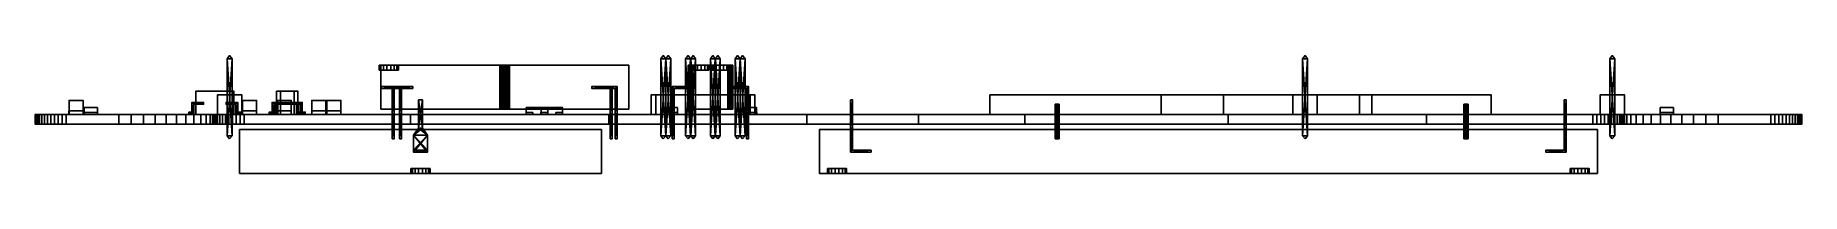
# Model space of a CAD drawing. Extents: x -3564 to 3564, y -219 to 258.
import ezdxf

# ---------------------------------------------------------------- set-up
doc = ezdxf.new("R2010")
doc.units = 0
doc.layers.add('UB3D', color=1, linetype='CONTINUOUS')

msp = doc.modelspace()

# ---------------------------------------------------------------- linework, layer by layer
at = {"layer": 'UB3D', "color": 254}
for points in [[(-2789.84252, 245.406811, 409.84252), (-2789.84252, 245.406811, 390.15748), (-2780, 257.874016, 400)], [(-2789.84252, 245.406811, 390.15748), (-2770.15748, 245.406811, 390.15748), (-2780, 257.874016, 400)], [(-2770.15748, 245.406811, 409.84252), (-2789.84252, 245.406811, 409.84252), (-2780, 257.874016, 400)], [(-2789.84252, 245.406811, 309.84252), (-2789.84252, 245.406811, 290.15748), (-2780, 257.874016, 300)], [(-2789.84252, 245.406811, 290.15748), (-2770.15748, 245.406811, 290.15748), (-2780, 257.874016, 300)], [(-2770.15748, 245.406811, 309.84252), (-2789.84252, 245.406811, 309.84252), (-2780, 257.874016, 300)], [(-2789.84252, 245.406811, 209.84252), (-2789.84252, 245.406811, 190.15748), (-2780, 257.874016, 200)], [(-2789.84252, 245.406811, 190.15748), (-2770.15748, 245.406811, 190.15748), (-2780, 257.874016, 200)], [(-2770.15748, 245.406811, 209.84252), (-2789.84252, 245.406811, 209.84252), (-2780, 257.874016, 200)], [(-2789.84252, 245.406811, 509.84252), (-2789.84252, 245.406811, 490.15748), (-2780, 257.874016, 500)], [(-2789.84252, 245.406811, 490.15748), (-2770.15748, 245.406811, 490.15748), (-2780, 257.874016, 500)], [(-2770.15748, 245.406811, 509.84252), (-2789.84252, 245.406811, 509.84252), (-2780, 257.874016, 500)], [(-2789.84252, -66.272953, 409.84252), (-2789.84252, -66.272953, 390.15748), (-2789.84252, 245.406811, 409.84252)], [(-2789.84252, -66.272953, 390.15748), (-2789.84252, 245.406811, 409.84252), (-2789.84252, 245.406811, 390.15748)], [(-2789.84252, -66.272953, 390.15748), (-2770.15748, -66.272953, 390.15748), (-2789.84252, 245.406811, 390.15748)], [(-2770.15748, -66.272953, 390.15748), (-2789.84252, 245.406811, 390.15748), (-2770.15748, 245.406811, 390.15748)], [(-2770.15748, -66.272953, 409.84252), (-2789.84252, -66.272953, 409.84252), (-2770.15748, 245.406811, 409.84252)], [(-2789.84252, -66.272953, 409.84252), (-2770.15748, 245.406811, 409.84252), (-2789.84252, 245.406811, 409.84252)], [(-2789.84252, -66.272953, 309.84252), (-2789.84252, -66.272953, 290.15748), (-2789.84252, 245.406811, 309.84252)], [(-2789.84252, -66.272953, 290.15748), (-2789.84252, 245.406811, 309.84252), (-2789.84252, 245.406811, 290.15748)], [(-2789.84252, -66.272953, 290.15748), (-2770.15748, -66.272953, 290.15748), (-2789.84252, 245.406811, 290.15748)], [(-2770.15748, -66.272953, 290.15748), (-2789.84252, 245.406811, 290.15748), (-2770.15748, 245.406811, 290.15748)], [(-2770.15748, -66.272953, 309.84252), (-2789.84252, -66.272953, 309.84252), (-2770.15748, 245.406811, 309.84252)], [(-2789.84252, -66.272953, 309.84252), (-2770.15748, 245.406811, 309.84252), (-2789.84252, 245.406811, 309.84252)], [(-2789.84252, -66.272953, 209.84252), (-2789.84252, -66.272953, 190.15748), (-2789.84252, 245.406811, 209.84252)], [(-2789.84252, -66.272953, 190.15748), (-2789.84252, 245.406811, 209.84252), (-2789.84252, 245.406811, 190.15748)], [(-2789.84252, -66.272953, 190.15748), (-2770.15748, -66.272953, 190.15748), (-2789.84252, 245.406811, 190.15748)], [(-2770.15748, -66.272953, 190.15748), (-2789.84252, 245.406811, 190.15748), (-2770.15748, 245.406811, 190.15748)], [(-2770.15748, -66.272953, 209.84252), (-2789.84252, -66.272953, 209.84252), (-2770.15748, 245.406811, 209.84252)], [(-2789.84252, -66.272953, 209.84252), (-2770.15748, 245.406811, 209.84252), (-2789.84252, 245.406811, 209.84252)], [(-2789.84252, -66.272953, 509.84252), (-2789.84252, -66.272953, 490.15748), (-2789.84252, 245.406811, 509.84252)], [(-2789.84252, -66.272953, 490.15748), (-2789.84252, 245.406811, 509.84252), (-2789.84252, 245.406811, 490.15748)], [(-2789.84252, -66.272953, 490.15748), (-2770.15748, -66.272953, 490.15748), (-2789.84252, 245.406811, 490.15748)], [(-2770.15748, -66.272953, 490.15748), (-2789.84252, 245.406811, 490.15748), (-2770.15748, 245.406811, 490.15748)], [(-2770.15748, -66.272953, 509.84252), (-2789.84252, -66.272953, 509.84252), (-2770.15748, 245.406811, 509.84252)], [(-2789.84252, -66.272953, 509.84252), (-2770.15748, 245.406811, 509.84252), (-2789.84252, 245.406811, 509.84252)], [(-2770.15748, 245.406811, 390.15748), (-2770.15748, 245.406811, 409.84252), (-2780, 257.874016, 400)], [(-2770.15748, 245.406811, 290.15748), (-2770.15748, 245.406811, 309.84252), (-2780, 257.874016, 300)], [(-2770.15748, 245.406811, 190.15748), (-2770.15748, 245.406811, 209.84252), (-2780, 257.874016, 200)], [(-2770.15748, 245.406811, 490.15748), (-2770.15748, 245.406811, 509.84252), (-2780, 257.874016, 500)], [(-2770.15748, -66.272953, 390.15748), (-2770.15748, -66.272953, 409.84252), (-2770.15748, 245.406811, 390.15748)], [(-2770.15748, -66.272953, 409.84252), (-2770.15748, 245.406811, 390.15748), (-2770.15748, 245.406811, 409.84252)], [(-2770.15748, -66.272953, 290.15748), (-2770.15748, -66.272953, 309.84252), (-2770.15748, 245.406811, 290.15748)], [(-2770.15748, -66.272953, 309.84252), (-2770.15748, 245.406811, 290.15748), (-2770.15748, 245.406811, 309.84252)], [(-2770.15748, -66.272953, 190.15748), (-2770.15748, -66.272953, 209.84252), (-2770.15748, 245.406811, 190.15748)], [(-2770.15748, -66.272953, 209.84252), (-2770.15748, 245.406811, 190.15748), (-2770.15748, 245.406811, 209.84252)], [(-2770.15748, -66.272953, 490.15748), (-2770.15748, -66.272953, 509.84252), (-2770.15748, 245.406811, 490.15748)], [(-2770.15748, -66.272953, 509.84252), (-2770.15748, 245.406811, 490.15748), (-2770.15748, 245.406811, 509.84252)], [(-1020.15748, 245.406811, -1320.15748), (-1039.84252, 245.406811, -1320.15748), (-1030, 257.874016, -1330)], [(-1039.84252, 245.406811, -1339.84252), (-1020.15748, 245.406811, -1339.84252), (-1030, 257.874016, -1330)], [(-1039.84252, 245.406811, -1320.15748), (-1039.84252, 245.406811, -1339.84252), (-1030, 257.874016, -1330)], [(-1020.15748, -66.272953, -1320.15748), (-1039.84252, -66.272953, -1320.15748), (-1020.15748, 245.406811, -1320.15748)], [(-1039.84252, -66.272953, -1320.15748), (-1020.15748, 245.406811, -1320.15748), (-1039.84252, 245.406811, -1320.15748)], [(-1039.84252, -66.272953, -1339.84252), (-1020.15748, -66.272953, -1339.84252), (-1039.84252, 245.406811, -1339.84252)], [(-1020.15748, -66.272953, -1339.84252), (-1039.84252, 245.406811, -1339.84252), (-1020.15748, 245.406811, -1339.84252)], [(-1039.84252, -66.272953, -1320.15748), (-1039.84252, -66.272953, -1339.84252), (-1039.84252, 245.406811, -1320.15748)], [(-1039.84252, -66.272953, -1339.84252), (-1039.84252, 245.406811, -1320.15748), (-1039.84252, 245.406811, -1339.84252)], [(-1020.15748, 245.406811, -1339.84252), (-1020.15748, 245.406811, -1320.15748), (-1030, 257.874016, -1330)], [(-1020.15748, -66.272953, -1339.84252), (-1020.15748, -66.272953, -1320.15748), (-1020.15748, 245.406811, -1339.84252)], [(-1020.15748, -66.272953, -1320.15748), (-1020.15748, 245.406811, -1339.84252), (-1020.15748, 245.406811, -1320.15748)], [(-1019.47752, 245.406811, 1309.79248), (-999.79248, 245.406811, 1309.79248), (-1009.635, 257.874016, 1319.635)], [(-999.79248, 245.406811, 1329.47752), (-1019.47752, 245.406811, 1329.47752), (-1009.635, 257.874016, 1319.635)], [(-1019.47752, 245.406811, 1329.47752), (-1019.47752, 245.406811, 1309.79248), (-1009.635, 257.874016, 1319.635)], [(-1019.47752, -66.272953, 1309.79248), (-999.79248, -66.272953, 1309.79248), (-1019.47752, 245.406811, 1309.79248)], [(-999.79248, -66.272953, 1309.79248), (-1019.47752, 245.406811, 1309.79248), (-999.79248, 245.406811, 1309.79248)], [(-999.79248, -66.272953, 1329.47752), (-1019.47752, -66.272953, 1329.47752), (-999.79248, 245.406811, 1329.47752)], [(-1019.47752, -66.272953, 1329.47752), (-999.79248, 245.406811, 1329.47752), (-1019.47752, 245.406811, 1329.47752)], [(-1019.47752, -66.272953, 1329.47752), (-1019.47752, -66.272953, 1309.79248), (-1019.47752, 245.406811, 1329.47752)], [(-1019.47752, -66.272953, 1309.79248), (-1019.47752, 245.406811, 1329.47752), (-1019.47752, 245.406811, 1309.79248)], [(-999.79248, 245.406811, 1309.79248), (-999.79248, 245.406811, 1329.47752), (-1009.635, 257.874016, 1319.635)], [(-999.79248, -66.272953, 1309.79248), (-999.79248, -66.272953, 1329.47752), (-999.79248, 245.406811, 1309.79248)], [(-999.79248, -66.272953, 1329.47752), (-999.79248, 245.406811, 1309.79248), (-999.79248, 245.406811, 1329.47752)], [(-920.15748, 245.406811, -1320.15748), (-939.84252, 245.406811, -1320.15748), (-930, 257.874016, -1330)], [(-939.84252, 245.406811, -1339.84252), (-920.15748, 245.406811, -1339.84252), (-930, 257.874016, -1330)], [(-939.84252, 245.406811, -1320.15748), (-939.84252, 245.406811, -1339.84252), (-930, 257.874016, -1330)], [(-920.15748, -66.272953, -1320.15748), (-939.84252, -66.272953, -1320.15748), (-920.15748, 245.406811, -1320.15748)], [(-939.84252, -66.272953, -1320.15748), (-920.15748, 245.406811, -1320.15748), (-939.84252, 245.406811, -1320.15748)], [(-939.84252, -66.272953, -1339.84252), (-920.15748, -66.272953, -1339.84252), (-939.84252, 245.406811, -1339.84252)], [(-920.15748, -66.272953, -1339.84252), (-939.84252, 245.406811, -1339.84252), (-920.15748, 245.406811, -1339.84252)], [(-939.84252, -66.272953, -1320.15748), (-939.84252, -66.272953, -1339.84252), (-939.84252, 245.406811, -1320.15748)], [(-939.84252, -66.272953, -1339.84252), (-939.84252, 245.406811, -1320.15748), (-939.84252, 245.406811, -1339.84252)], [(-920.15748, 245.406811, -1339.84252), (-920.15748, 245.406811, -1320.15748), (-930, 257.874016, -1330)], [(-920.15748, -66.272953, -1339.84252), (-920.15748, -66.272953, -1320.15748), (-920.15748, 245.406811, -1339.84252)], [(-920.15748, -66.272953, -1320.15748), (-920.15748, 245.406811, -1339.84252), (-920.15748, 245.406811, -1320.15748)], [(-919.47752, 245.406811, 1309.79248), (-899.79248, 245.406811, 1309.79248), (-909.635, 257.874016, 1319.635)], [(-899.79248, 245.406811, 1329.47752), (-919.47752, 245.406811, 1329.47752), (-909.635, 257.874016, 1319.635)], [(-919.47752, 245.406811, 1329.47752), (-919.47752, 245.406811, 1309.79248), (-909.635, 257.874016, 1319.635)], [(-919.47752, -66.272953, 1309.79248), (-899.79248, -66.272953, 1309.79248), (-919.47752, 245.406811, 1309.79248)], [(-899.79248, -66.272953, 1309.79248), (-919.47752, 245.406811, 1309.79248), (-899.79248, 245.406811, 1309.79248)], [(-899.79248, -66.272953, 1329.47752), (-919.47752, -66.272953, 1329.47752), (-899.79248, 245.406811, 1329.47752)], [(-919.47752, -66.272953, 1329.47752), (-899.79248, 245.406811, 1329.47752), (-919.47752, 245.406811, 1329.47752)], [(-919.47752, -66.272953, 1329.47752), (-919.47752, -66.272953, 1309.79248), (-919.47752, 245.406811, 1329.47752)], [(-919.47752, -66.272953, 1309.79248), (-919.47752, 245.406811, 1329.47752), (-919.47752, 245.406811, 1309.79248)], [(-899.79248, 245.406811, 1309.79248), (-899.79248, 245.406811, 1329.47752), (-909.635, 257.874016, 1319.635)], [(-899.79248, -66.272953, 1309.79248), (-899.79248, -66.272953, 1329.47752), (-899.79248, 245.406811, 1309.79248)], [(-899.79248, -66.272953, 1329.47752), (-899.79248, 245.406811, 1309.79248), (-899.79248, 245.406811, 1329.47752)], [(-820.15748, 245.406811, -1320.15748), (-839.84252, 245.406811, -1320.15748), (-830, 257.874016, -1330)], [(-839.84252, 245.406811, -1339.84252), (-820.15748, 245.406811, -1339.84252), (-830, 257.874016, -1330)], [(-839.84252, 245.406811, -1320.15748), (-839.84252, 245.406811, -1339.84252), (-830, 257.874016, -1330)], [(-820.15748, -66.272953, -1320.15748), (-839.84252, -66.272953, -1320.15748), (-820.15748, 245.406811, -1320.15748)], [(-839.84252, -66.272953, -1320.15748), (-820.15748, 245.406811, -1320.15748), (-839.84252, 245.406811, -1320.15748)], [(-839.84252, -66.272953, -1339.84252), (-820.15748, -66.272953, -1339.84252), (-839.84252, 245.406811, -1339.84252)], [(-820.15748, -66.272953, -1339.84252), (-839.84252, 245.406811, -1339.84252), (-820.15748, 245.406811, -1339.84252)], [(-839.84252, -66.272953, -1320.15748), (-839.84252, -66.272953, -1339.84252), (-839.84252, 245.406811, -1320.15748)], [(-839.84252, -66.272953, -1339.84252), (-839.84252, 245.406811, -1320.15748), (-839.84252, 245.406811, -1339.84252)], [(-820.15748, 245.406811, -1339.84252), (-820.15748, 245.406811, -1320.15748), (-830, 257.874016, -1330)], [(-820.15748, -66.272953, -1339.84252), (-820.15748, -66.272953, -1320.15748), (-820.15748, 245.406811, -1339.84252)], [(-820.15748, -66.272953, -1320.15748), (-820.15748, 245.406811, -1339.84252), (-820.15748, 245.406811, -1320.15748)], [(-819.47752, 245.406811, 1309.79248), (-799.79248, 245.406811, 1309.79248), (-809.635, 257.874016, 1319.635)], [(-799.79248, 245.406811, 1329.47752), (-819.47752, 245.406811, 1329.47752), (-809.635, 257.874016, 1319.635)], [(-819.47752, 245.406811, 1329.47752), (-819.47752, 245.406811, 1309.79248), (-809.635, 257.874016, 1319.635)], [(-819.47752, -66.272953, 1309.79248), (-799.79248, -66.272953, 1309.79248), (-819.47752, 245.406811, 1309.79248)], [(-799.79248, -66.272953, 1309.79248), (-819.47752, 245.406811, 1309.79248), (-799.79248, 245.406811, 1309.79248)], [(-799.79248, -66.272953, 1329.47752), (-819.47752, -66.272953, 1329.47752), (-799.79248, 245.406811, 1329.47752)], [(-819.47752, -66.272953, 1329.47752), (-799.79248, 245.406811, 1329.47752), (-819.47752, 245.406811, 1329.47752)], [(-819.47752, -66.272953, 1329.47752), (-819.47752, -66.272953, 1309.79248), (-819.47752, 245.406811, 1329.47752)], [(-819.47752, -66.272953, 1309.79248), (-819.47752, 245.406811, 1329.47752), (-819.47752, 245.406811, 1309.79248)], [(-799.79248, 245.406811, 1309.79248), (-799.79248, 245.406811, 1329.47752), (-809.635, 257.874016, 1319.635)], [(-799.79248, -66.272953, 1309.79248), (-799.79248, -66.272953, 1329.47752), (-799.79248, 245.406811, 1309.79248)], [(-799.79248, -66.272953, 1329.47752), (-799.79248, 245.406811, 1309.79248), (-799.79248, 245.406811, 1329.47752)], [(-720.15748, 245.406811, -1320.15748), (-739.84252, 245.406811, -1320.15748), (-730, 257.874016, -1330)], [(-739.84252, 245.406811, -1339.84252), (-720.15748, 245.406811, -1339.84252), (-730, 257.874016, -1330)], [(-739.84252, 245.406811, -1320.15748), (-739.84252, 245.406811, -1339.84252), (-730, 257.874016, -1330)], [(-720.15748, -66.272953, -1320.15748), (-739.84252, -66.272953, -1320.15748), (-720.15748, 245.406811, -1320.15748)], [(-739.84252, -66.272953, -1320.15748), (-720.15748, 245.406811, -1320.15748), (-739.84252, 245.406811, -1320.15748)], [(-739.84252, -66.272953, -1339.84252), (-720.15748, -66.272953, -1339.84252), (-739.84252, 245.406811, -1339.84252)], [(-720.15748, -66.272953, -1339.84252), (-739.84252, 245.406811, -1339.84252), (-720.15748, 245.406811, -1339.84252)], [(-739.84252, -66.272953, -1320.15748), (-739.84252, -66.272953, -1339.84252), (-739.84252, 245.406811, -1320.15748)], [(-739.84252, -66.272953, -1339.84252), (-739.84252, 245.406811, -1320.15748), (-739.84252, 245.406811, -1339.84252)], [(-720.15748, 245.406811, -1339.84252), (-720.15748, 245.406811, -1320.15748), (-730, 257.874016, -1330)], [(-720.15748, -66.272953, -1339.84252), (-720.15748, -66.272953, -1320.15748), (-720.15748, 245.406811, -1339.84252)], [(-720.15748, -66.272953, -1320.15748), (-720.15748, 245.406811, -1339.84252), (-720.15748, 245.406811, -1320.15748)], [(-719.47752, 245.406811, 1309.79248), (-699.79248, 245.406811, 1309.79248), (-709.635, 257.874016, 1319.635)], [(-699.79248, 245.406811, 1329.47752), (-719.47752, 245.406811, 1329.47752), (-709.635, 257.874016, 1319.635)], [(-719.47752, 245.406811, 1329.47752), (-719.47752, 245.406811, 1309.79248), (-709.635, 257.874016, 1319.635)], [(-719.47752, -66.272953, 1309.79248), (-699.79248, -66.272953, 1309.79248), (-719.47752, 245.406811, 1309.79248)], [(-699.79248, -66.272953, 1309.79248), (-719.47752, 245.406811, 1309.79248), (-699.79248, 245.406811, 1309.79248)], [(-699.79248, -66.272953, 1329.47752), (-719.47752, -66.272953, 1329.47752), (-699.79248, 245.406811, 1329.47752)], [(-719.47752, -66.272953, 1329.47752), (-699.79248, 245.406811, 1329.47752), (-719.47752, 245.406811, 1329.47752)], [(-719.47752, -66.272953, 1329.47752), (-719.47752, -66.272953, 1309.79248), (-719.47752, 245.406811, 1329.47752)], [(-719.47752, -66.272953, 1309.79248), (-719.47752, 245.406811, 1329.47752), (-719.47752, 245.406811, 1309.79248)], [(-699.79248, 245.406811, 1309.79248), (-699.79248, 245.406811, 1329.47752), (-709.635, 257.874016, 1319.635)], [(-699.79248, -66.272953, 1309.79248), (-699.79248, -66.272953, 1329.47752), (-699.79248, 245.406811, 1309.79248)], [(-699.79248, -66.272953, 1329.47752), (-699.79248, 245.406811, 1309.79248), (-699.79248, 245.406811, 1329.47752)], [(1550.15748, 245.406811, -1850.15748), (1550.15748, 245.406811, -1869.84252), (1560, 257.874016, -1860)], [(1550.15748, 245.406811, -1869.84252), (1569.84252, 245.406811, -1869.84252), (1560, 257.874016, -1860)], [(1569.84252, 245.406811, -1850.15748), (1550.15748, 245.406811, -1850.15748), (1560, 257.874016, -1860)], [(1550.15748, 245.406811, -1950.15748), (1550.15748, 245.406811, -1969.84252), (1560, 257.874016, -1960)], [(1550.15748, 245.406811, -1969.84252), (1569.84252, 245.406811, -1969.84252), (1560, 257.874016, -1960)], [(1569.84252, 245.406811, -1950.15748), (1550.15748, 245.406811, -1950.15748), (1560, 257.874016, -1960)], [(1550.15748, 245.406811, -1750.15748), (1550.15748, 245.406811, -1769.84252), (1560, 257.874016, -1760)], [(1550.15748, 245.406811, -1769.84252), (1569.84252, 245.406811, -1769.84252), (1560, 257.874016, -1760)], [(1569.84252, 245.406811, -1750.15748), (1550.15748, 245.406811, -1750.15748), (1560, 257.874016, -1760)], [(1550.15748, 245.406811, -1550.15748), (1550.15748, 245.406811, -1569.84252), (1560, 257.874016, -1560)], [(1550.15748, 245.406811, -1569.84252), (1569.84252, 245.406811, -1569.84252), (1560, 257.874016, -1560)], [(1569.84252, 245.406811, -1550.15748), (1550.15748, 245.406811, -1550.15748), (1560, 257.874016, -1560)], [(1550.15748, 245.406811, -1650.15748), (1550.15748, 245.406811, -1669.84252), (1560, 257.874016, -1660)], [(1550.15748, 245.406811, -1669.84252), (1569.84252, 245.406811, -1669.84252), (1560, 257.874016, -1660)], [(1569.84252, 245.406811, -1650.15748), (1550.15748, 245.406811, -1650.15748), (1560, 257.874016, -1660)], [(1550.15748, 245.406811, -1450.15748), (1550.15748, 245.406811, -1469.84252), (1560, 257.874016, -1460)], [(1550.15748, 245.406811, -1469.84252), (1569.84252, 245.406811, -1469.84252), (1560, 257.874016, -1460)], [(1569.84252, 245.406811, -1450.15748), (1550.15748, 245.406811, -1450.15748), (1560, 257.874016, -1460)], [(1550.15748, -66.272953, -1850.15748), (1550.15748, -66.272953, -1869.84252), (1550.15748, 245.406811, -1850.15748)], [(1550.15748, -66.272953, -1869.84252), (1550.15748, 245.406811, -1850.15748), (1550.15748, 245.406811, -1869.84252)], [(1550.15748, -66.272953, -1869.84252), (1569.84252, -66.272953, -1869.84252), (1550.15748, 245.406811, -1869.84252)], [(1569.84252, -66.272953, -1869.84252), (1550.15748, 245.406811, -1869.84252), (1569.84252, 245.406811, -1869.84252)], [(1569.84252, -66.272953, -1850.15748), (1550.15748, -66.272953, -1850.15748), (1569.84252, 245.406811, -1850.15748)], [(1550.15748, -66.272953, -1850.15748), (1569.84252, 245.406811, -1850.15748), (1550.15748, 245.406811, -1850.15748)], [(1550.15748, -66.272953, -1950.15748), (1550.15748, -66.272953, -1969.84252), (1550.15748, 245.406811, -1950.15748)], [(1550.15748, -66.272953, -1969.84252), (1550.15748, 245.406811, -1950.15748), (1550.15748, 245.406811, -1969.84252)], [(1550.15748, -66.272953, -1969.84252), (1569.84252, -66.272953, -1969.84252), (1550.15748, 245.406811, -1969.84252)], [(1569.84252, -66.272953, -1969.84252), (1550.15748, 245.406811, -1969.84252), (1569.84252, 245.406811, -1969.84252)], [(1569.84252, -66.272953, -1950.15748), (1550.15748, -66.272953, -1950.15748), (1569.84252, 245.406811, -1950.15748)], [(1550.15748, -66.272953, -1950.15748), (1569.84252, 245.406811, -1950.15748), (1550.15748, 245.406811, -1950.15748)], [(1550.15748, -66.272953, -1750.15748), (1550.15748, -66.272953, -1769.84252), (1550.15748, 245.406811, -1750.15748)], [(1550.15748, -66.272953, -1769.84252), (1550.15748, 245.406811, -1750.15748), (1550.15748, 245.406811, -1769.84252)], [(1550.15748, -66.272953, -1769.84252), (1569.84252, -66.272953, -1769.84252), (1550.15748, 245.406811, -1769.84252)], [(1569.84252, -66.272953, -1769.84252), (1550.15748, 245.406811, -1769.84252), (1569.84252, 245.406811, -1769.84252)], [(1569.84252, -66.272953, -1750.15748), (1550.15748, -66.272953, -1750.15748), (1569.84252, 245.406811, -1750.15748)], [(1550.15748, -66.272953, -1750.15748), (1569.84252, 245.406811, -1750.15748), (1550.15748, 245.406811, -1750.15748)], [(1550.15748, -66.272953, -1550.15748), (1550.15748, -66.272953, -1569.84252), (1550.15748, 245.406811, -1550.15748)], [(1550.15748, -66.272953, -1569.84252), (1550.15748, 245.406811, -1550.15748), (1550.15748, 245.406811, -1569.84252)], [(1550.15748, -66.272953, -1569.84252), (1569.84252, -66.272953, -1569.84252), (1550.15748, 245.406811, -1569.84252)], [(1569.84252, -66.272953, -1569.84252), (1550.15748, 245.406811, -1569.84252), (1569.84252, 245.406811, -1569.84252)], [(1569.84252, -66.272953, -1550.15748), (1550.15748, -66.272953, -1550.15748), (1569.84252, 245.406811, -1550.15748)], [(1550.15748, -66.272953, -1550.15748), (1569.84252, 245.406811, -1550.15748), (1550.15748, 245.406811, -1550.15748)], [(1550.15748, -66.272953, -1650.15748), (1550.15748, -66.272953, -1669.84252), (1550.15748, 245.406811, -1650.15748)], [(1550.15748, -66.272953, -1669.84252), (1550.15748, 245.406811, -1650.15748), (1550.15748, 245.406811, -1669.84252)], [(1550.15748, -66.272953, -1669.84252), (1569.84252, -66.272953, -1669.84252), (1550.15748, 245.406811, -1669.84252)], [(1569.84252, -66.272953, -1669.84252), (1550.15748, 245.406811, -1669.84252), (1569.84252, 245.406811, -1669.84252)], [(1569.84252, -66.272953, -1650.15748), (1550.15748, -66.272953, -1650.15748), (1569.84252, 245.406811, -1650.15748)], [(1550.15748, -66.272953, -1650.15748), (1569.84252, 245.406811, -1650.15748), (1550.15748, 245.406811, -1650.15748)], [(1550.15748, -66.272953, -1450.15748), (1550.15748, -66.272953, -1469.84252), (1550.15748, 245.406811, -1450.15748)], [(1550.15748, -66.272953, -1469.84252), (1550.15748, 245.406811, -1450.15748), (1550.15748, 245.406811, -1469.84252)], [(1550.15748, -66.272953, -1469.84252), (1569.84252, -66.272953, -1469.84252), (1550.15748, 245.406811, -1469.84252)], [(1569.84252, -66.272953, -1469.84252), (1550.15748, 245.406811, -1469.84252), (1569.84252, 245.406811, -1469.84252)], [(1569.84252, -66.272953, -1450.15748), (1550.15748, -66.272953, -1450.15748), (1569.84252, 245.406811, -1450.15748)], [(1550.15748, -66.272953, -1450.15748), (1569.84252, 245.406811, -1450.15748), (1550.15748, 245.406811, -1450.15748)], [(1569.84252, 245.406811, -1869.84252), (1569.84252, 245.406811, -1850.15748), (1560, 257.874016, -1860)], [(1569.84252, 245.406811, -1969.84252), (1569.84252, 245.406811, -1950.15748), (1560, 257.874016, -1960)], [(1569.84252, 245.406811, -1769.84252), (1569.84252, 245.406811, -1750.15748), (1560, 257.874016, -1760)], [(1569.84252, 245.406811, -1569.84252), (1569.84252, 245.406811, -1550.15748), (1560, 257.874016, -1560)], [(1569.84252, 245.406811, -1669.84252), (1569.84252, 245.406811, -1650.15748), (1560, 257.874016, -1660)], [(1569.84252, 245.406811, -1469.84252), (1569.84252, 245.406811, -1450.15748), (1560, 257.874016, -1460)], [(1569.84252, -66.272953, -1869.84252), (1569.84252, -66.272953, -1850.15748), (1569.84252, 245.406811, -1869.84252)], [(1569.84252, -66.272953, -1850.15748), (1569.84252, 245.406811, -1869.84252), (1569.84252, 245.406811, -1850.15748)], [(1569.84252, -66.272953, -1969.84252), (1569.84252, -66.272953, -1950.15748), (1569.84252, 245.406811, -1969.84252)], [(1569.84252, -66.272953, -1950.15748), (1569.84252, 245.406811, -1969.84252), (1569.84252, 245.406811, -1950.15748)], [(1569.84252, -66.272953, -1769.84252), (1569.84252, -66.272953, -1750.15748), (1569.84252, 245.406811, -1769.84252)], [(1569.84252, -66.272953, -1750.15748), (1569.84252, 245.406811, -1769.84252), (1569.84252, 245.406811, -1750.15748)], [(1569.84252, -66.272953, -1569.84252), (1569.84252, -66.272953, -1550.15748), (1569.84252, 245.406811, -1569.84252)], [(1569.84252, -66.272953, -1550.15748), (1569.84252, 245.406811, -1569.84252), (1569.84252, 245.406811, -1550.15748)], [(1569.84252, -66.272953, -1669.84252), (1569.84252, -66.272953, -1650.15748), (1569.84252, 245.406811, -1669.84252)], [(1569.84252, -66.272953, -1650.15748), (1569.84252, 245.406811, -1669.84252), (1569.84252, 245.406811, -1650.15748)], [(1569.84252, -66.272953, -1469.84252), (1569.84252, -66.272953, -1450.15748), (1569.84252, 245.406811, -1469.84252)], [(1569.84252, -66.272953, -1450.15748), (1569.84252, 245.406811, -1469.84252), (1569.84252, 245.406811, -1450.15748)], [(2790.15748, 245.406811, 359.84252), (2790.15748, 245.406811, 340.15748), (2800, 257.874016, 350)], [(2809.84252, 245.406811, 359.84252), (2790.15748, 245.406811, 359.84252), (2800, 257.874016, 350)], [(2790.15748, 245.406811, 340.15748), (2809.84252, 245.406811, 340.15748), (2800, 257.874016, 350)], [(2790.15748, 245.406811, 459.84252), (2790.15748, 245.406811, 440.15748), (2800, 257.874016, 450)], [(2809.84252, 245.406811, 459.84252), (2790.15748, 245.406811, 459.84252), (2800, 257.874016, 450)], [(2790.15748, 245.406811, 440.15748), (2809.84252, 245.406811, 440.15748), (2800, 257.874016, 450)], [(2790.15748, 245.406811, 559.84252), (2790.15748, 245.406811, 540.15748), (2800, 257.874016, 550)], [(2809.84252, 245.406811, 559.84252), (2790.15748, 245.406811, 559.84252), (2800, 257.874016, 550)], [(2790.15748, 245.406811, 540.15748), (2809.84252, 245.406811, 540.15748), (2800, 257.874016, 550)], [(2790.15748, 245.406811, 259.84252), (2790.15748, 245.406811, 240.15748), (2800, 257.874016, 250)], [(2809.84252, 245.406811, 259.84252), (2790.15748, 245.406811, 259.84252), (2800, 257.874016, 250)], [(2790.15748, 245.406811, 240.15748), (2809.84252, 245.406811, 240.15748), (2800, 257.874016, 250)], [(2790.15748, -66.272953, 359.84252), (2790.15748, -66.272953, 340.15748), (2790.15748, 245.406811, 359.84252)], [(2790.15748, -66.272953, 340.15748), (2790.15748, 245.406811, 359.84252), (2790.15748, 245.406811, 340.15748)], [(2809.84252, -66.272953, 359.84252), (2790.15748, -66.272953, 359.84252), (2809.84252, 245.406811, 359.84252)], [(2790.15748, -66.272953, 359.84252), (2809.84252, 245.406811, 359.84252), (2790.15748, 245.406811, 359.84252)], [(2790.15748, -66.272953, 340.15748), (2809.84252, -66.272953, 340.15748), (2790.15748, 245.406811, 340.15748)], [(2809.84252, -66.272953, 340.15748), (2790.15748, 245.406811, 340.15748), (2809.84252, 245.406811, 340.15748)], [(2790.15748, -66.272953, 459.84252), (2790.15748, -66.272953, 440.15748), (2790.15748, 245.406811, 459.84252)], [(2790.15748, -66.272953, 440.15748), (2790.15748, 245.406811, 459.84252), (2790.15748, 245.406811, 440.15748)], [(2809.84252, -66.272953, 459.84252), (2790.15748, -66.272953, 459.84252), (2809.84252, 245.406811, 459.84252)], [(2790.15748, -66.272953, 459.84252), (2809.84252, 245.406811, 459.84252), (2790.15748, 245.406811, 459.84252)], [(2790.15748, -66.272953, 440.15748), (2809.84252, -66.272953, 440.15748), (2790.15748, 245.406811, 440.15748)], [(2809.84252, -66.272953, 440.15748), (2790.15748, 245.406811, 440.15748), (2809.84252, 245.406811, 440.15748)], [(2790.15748, -66.272953, 559.84252), (2790.15748, -66.272953, 540.15748), (2790.15748, 245.406811, 559.84252)], [(2790.15748, -66.272953, 540.15748), (2790.15748, 245.406811, 559.84252), (2790.15748, 245.406811, 540.15748)], [(2809.84252, -66.272953, 559.84252), (2790.15748, -66.272953, 559.84252), (2809.84252, 245.406811, 559.84252)], [(2790.15748, -66.272953, 559.84252), (2809.84252, 245.406811, 559.84252), (2790.15748, 245.406811, 559.84252)], [(2790.15748, -66.272953, 540.15748), (2809.84252, -66.272953, 540.15748), (2790.15748, 245.406811, 540.15748)], [(2809.84252, -66.272953, 540.15748), (2790.15748, 245.406811, 540.15748), (2809.84252, 245.406811, 540.15748)], [(2790.15748, -66.272953, 259.84252), (2790.15748, -66.272953, 240.15748), (2790.15748, 245.406811, 259.84252)], [(2790.15748, -66.272953, 240.15748), (2790.15748, 245.406811, 259.84252), (2790.15748, 245.406811, 240.15748)], [(2809.84252, -66.272953, 259.84252), (2790.15748, -66.272953, 259.84252), (2809.84252, 245.406811, 259.84252)], [(2790.15748, -66.272953, 259.84252), (2809.84252, 245.406811, 259.84252), (2790.15748, 245.406811, 259.84252)], [(2790.15748, -66.272953, 240.15748), (2809.84252, -66.272953, 240.15748), (2790.15748, 245.406811, 240.15748)], [(2809.84252, -66.272953, 240.15748), (2790.15748, 245.406811, 240.15748), (2809.84252, 245.406811, 240.15748)], [(2809.84252, 245.406811, 340.15748), (2809.84252, 245.406811, 359.84252), (2800, 257.874016, 350)], [(2809.84252, 245.406811, 440.15748), (2809.84252, 245.406811, 459.84252), (2800, 257.874016, 450)], [(2809.84252, 245.406811, 540.15748), (2809.84252, 245.406811, 559.84252), (2800, 257.874016, 550)], [(2809.84252, 245.406811, 240.15748), (2809.84252, 245.406811, 259.84252), (2800, 257.874016, 250)], [(2809.84252, -66.272953, 340.15748), (2809.84252, -66.272953, 359.84252), (2809.84252, 245.406811, 340.15748)], [(2809.84252, -66.272953, 359.84252), (2809.84252, 245.406811, 340.15748), (2809.84252, 245.406811, 359.84252)], [(2809.84252, -66.272953, 440.15748), (2809.84252, -66.272953, 459.84252), (2809.84252, 245.406811, 440.15748)], [(2809.84252, -66.272953, 459.84252), (2809.84252, 245.406811, 440.15748), (2809.84252, 245.406811, 459.84252)], [(2809.84252, -66.272953, 540.15748), (2809.84252, -66.272953, 559.84252), (2809.84252, 245.406811, 540.15748)], [(2809.84252, -66.272953, 559.84252), (2809.84252, 245.406811, 540.15748), (2809.84252, 245.406811, 559.84252)], [(2809.84252, -66.272953, 240.15748), (2809.84252, -66.272953, 259.84252), (2809.84252, 245.406811, 240.15748)], [(2809.84252, -66.272953, 259.84252), (2809.84252, 245.406811, 240.15748), (2809.84252, 245.406811, 259.84252)], [(-2086.062992, 132.283465, 1108.543307), (-2086.062992, 132.283465, 1051.456693), (-2168.740157, 132.283465, 1108.543307)], [(-2086.062992, 132.283465, 1051.456693), (-2168.740157, 132.283465, 1108.543307), (-2168.740157, 132.283465, 1051.456693)], [(-2168.740157, 132.283465, 1108.543307), (-2168.740157, 132.283465, 1051.456693), (-2168.740157, 125.249331, 1108.543307)], [(-2168.740157, 132.283465, 1051.456693), (-2168.740157, 125.249331, 1108.543307), (-2168.740157, 125.249331, 1051.456693)], [(-2093.937008, 125.249331, 1108.543307), (-2086.062992, 132.283465, 1108.543307), (-2168.740157, 125.249331, 1108.543307)], [(-2086.062992, 132.283465, 1108.543307), (-2168.740157, 125.249331, 1108.543307), (-2168.740157, 132.283465, 1108.543307)], [(-2086.062992, 132.283465, 1051.456693), (-2093.937008, 125.249331, 1051.456693), (-2168.740157, 132.283465, 1051.456693)], [(-2093.937008, 125.249331, 1051.456693), (-2168.740157, 132.283465, 1051.456693), (-2168.740157, 125.249331, 1051.456693)], [(-2086.062992, 132.283465, -931.456693), (-2086.062992, 132.283465, -988.543307), (-2168.740157, 132.283465, -931.456693)], [(-2086.062992, 132.283465, -988.543307), (-2168.740157, 132.283465, -931.456693), (-2168.740157, 132.283465, -988.543307)], [(-2168.740157, 132.283465, -931.456693), (-2168.740157, 132.283465, -988.543307), (-2168.740157, 125.249331, -931.456693)], [(-2168.740157, 132.283465, -988.543307), (-2168.740157, 125.249331, -931.456693), (-2168.740157, 125.249331, -988.543307)], [(-2093.937008, 125.249331, -931.456693), (-2086.062992, 132.283465, -931.456693), (-2168.740157, 125.249331, -931.456693)], [(-2086.062992, 132.283465, -931.456693), (-2168.740157, 125.249331, -931.456693), (-2168.740157, 132.283465, -931.456693)], [(-2086.062992, 132.283465, -988.543307), (-2093.937008, 125.249331, -988.543307), (-2168.740157, 132.283465, -988.543307)], [(-2093.937008, 125.249331, -988.543307), (-2168.740157, 132.283465, -988.543307), (-2168.740157, 125.249331, -988.543307)], [(-2168.740157, 125.249331, 1108.543307), (-2168.740157, 125.249331, 1051.456693), (-2093.937008, 125.249331, 1108.543307)], [(-2168.740157, 125.249331, 1051.456693), (-2093.937008, 125.249331, 1108.543307), (-2093.937008, 125.249331, 1051.456693)], [(-2168.740157, 125.249331, -931.456693), (-2168.740157, 125.249331, -988.543307), (-2093.937008, 125.249331, -931.456693)], [(-2168.740157, 125.249331, -988.543307), (-2093.937008, 125.249331, -931.456693), (-2093.937008, 125.249331, -988.543307)], [(-2123.937008, 63.700787, 931.456693), (-2123.937008, 63.700787, 988.543307), (-2123.937008, 132.283465, 931.456693)], [(-2123.937008, 63.700787, 988.543307), (-2123.937008, 132.283465, 931.456693), (-2123.937008, 132.283465, 988.543307)], [(-2123.937008, 132.283465, 931.456693), (-2123.937008, 132.283465, 988.543307), (-2041.259843, 132.283465, 931.456693)], [(-2123.937008, 132.283465, 988.543307), (-2041.259843, 132.283465, 931.456693), (-2041.259843, 132.283465, 988.543307)], [(-2123.937008, 63.700787, 931.456693), (-2116.062992, 125.249331, 931.456693), (-2123.937008, 132.283465, 931.456693)], [(-2116.062992, 125.249331, 931.456693), (-2123.937008, 132.283465, 931.456693), (-2041.259843, 125.249331, 931.456693)], [(-2123.937008, 132.283465, 931.456693), (-2041.259843, 125.249331, 931.456693), (-2041.259843, 132.283465, 931.456693)], [(-2123.937008, 63.700787, 988.543307), (-2116.062992, 63.700787, 988.543307), (-2123.937008, 132.283465, 988.543307)], [(-2116.062992, 63.700787, 988.543307), (-2123.937008, 132.283465, 988.543307), (-2116.062992, 125.249331, 988.543307)], [(-2123.937008, 132.283465, 988.543307), (-2116.062992, 125.249331, 988.543307), (-2041.259843, 132.283465, 988.543307)], [(-2123.937008, 63.700787, 831.456693), (-2123.937008, 63.700787, 888.543307), (-2123.937008, 132.283465, 831.456693)], [(-2123.937008, 63.700787, 888.543307), (-2123.937008, 132.283465, 831.456693), (-2123.937008, 132.283465, 888.543307)], [(-2123.937008, 132.283465, 831.456693), (-2123.937008, 132.283465, 888.543307), (-2041.259843, 132.283465, 831.456693)], [(-2123.937008, 132.283465, 888.543307), (-2041.259843, 132.283465, 831.456693), (-2041.259843, 132.283465, 888.543307)], [(-2123.937008, 63.700787, 831.456693), (-2116.062992, 125.249331, 831.456693), (-2123.937008, 132.283465, 831.456693)], [(-2116.062992, 125.249331, 831.456693), (-2123.937008, 132.283465, 831.456693), (-2041.259843, 125.249331, 831.456693)], [(-2123.937008, 132.283465, 831.456693), (-2041.259843, 125.249331, 831.456693), (-2041.259843, 132.283465, 831.456693)], [(-2123.937008, 63.700787, 888.543307), (-2116.062992, 63.700787, 888.543307), (-2123.937008, 132.283465, 888.543307)], [(-2116.062992, 63.700787, 888.543307), (-2123.937008, 132.283465, 888.543307), (-2116.062992, 125.249331, 888.543307)], [(-2123.937008, 132.283465, 888.543307), (-2116.062992, 125.249331, 888.543307), (-2041.259843, 132.283465, 888.543307)], [(-2123.937008, 63.700787, 731.456693), (-2123.937008, 63.700787, 788.543307), (-2123.937008, 132.283465, 731.456693)], [(-2123.937008, 63.700787, 788.543307), (-2123.937008, 132.283465, 731.456693), (-2123.937008, 132.283465, 788.543307)], [(-2123.937008, 132.283465, 731.456693), (-2123.937008, 132.283465, 788.543307), (-2041.259843, 132.283465, 731.456693)], [(-2123.937008, 132.283465, 788.543307), (-2041.259843, 132.283465, 731.456693), (-2041.259843, 132.283465, 788.543307)], [(-2123.937008, 63.700787, 731.456693), (-2116.062992, 125.249331, 731.456693), (-2123.937008, 132.283465, 731.456693)], [(-2116.062992, 125.249331, 731.456693), (-2123.937008, 132.283465, 731.456693), (-2041.259843, 125.249331, 731.456693)], [(-2123.937008, 132.283465, 731.456693), (-2041.259843, 125.249331, 731.456693), (-2041.259843, 132.283465, 731.456693)], [(-2123.937008, 63.700787, 788.543307), (-2116.062992, 63.700787, 788.543307), (-2123.937008, 132.283465, 788.543307)], [(-2116.062992, 63.700787, 788.543307), (-2123.937008, 132.283465, 788.543307), (-2116.062992, 125.249331, 788.543307)], [(-2123.937008, 132.283465, 788.543307), (-2116.062992, 125.249331, 788.543307), (-2041.259843, 132.283465, 788.543307)], [(-2123.937008, 63.700787, 631.456693), (-2123.937008, 63.700787, 688.543307), (-2123.937008, 132.283465, 631.456693)], [(-2123.937008, 63.700787, 688.543307), (-2123.937008, 132.283465, 631.456693), (-2123.937008, 132.283465, 688.543307)], [(-2123.937008, 132.283465, 631.456693), (-2123.937008, 132.283465, 688.543307), (-2041.259843, 132.283465, 631.456693)], [(-2123.937008, 132.283465, 688.543307), (-2041.259843, 132.283465, 631.456693), (-2041.259843, 132.283465, 688.543307)], [(-2123.937008, 63.700787, 631.456693), (-2116.062992, 125.249331, 631.456693), (-2123.937008, 132.283465, 631.456693)], [(-2116.062992, 125.249331, 631.456693), (-2123.937008, 132.283465, 631.456693), (-2041.259843, 125.249331, 631.456693)], [(-2123.937008, 132.283465, 631.456693), (-2041.259843, 125.249331, 631.456693), (-2041.259843, 132.283465, 631.456693)], [(-2123.937008, 63.700787, 688.543307), (-2116.062992, 63.700787, 688.543307), (-2123.937008, 132.283465, 688.543307)], [(-2116.062992, 63.700787, 688.543307), (-2123.937008, 132.283465, 688.543307), (-2116.062992, 125.249331, 688.543307)], [(-2123.937008, 132.283465, 688.543307), (-2116.062992, 125.249331, 688.543307), (-2041.259843, 132.283465, 688.543307)], [(-2123.937008, 63.700787, 531.456693), (-2123.937008, 63.700787, 588.543307), (-2123.937008, 132.283465, 531.456693)], [(-2123.937008, 63.700787, 588.543307), (-2123.937008, 132.283465, 531.456693), (-2123.937008, 132.283465, 588.543307)], [(-2123.937008, 132.283465, 531.456693), (-2123.937008, 132.283465, 588.543307), (-2041.259843, 132.283465, 531.456693)], [(-2123.937008, 132.283465, 588.543307), (-2041.259843, 132.283465, 531.456693), (-2041.259843, 132.283465, 588.543307)], [(-2123.937008, 63.700787, 531.456693), (-2116.062992, 125.249331, 531.456693), (-2123.937008, 132.283465, 531.456693)], [(-2116.062992, 125.249331, 531.456693), (-2123.937008, 132.283465, 531.456693), (-2041.259843, 125.249331, 531.456693)], [(-2123.937008, 132.283465, 531.456693), (-2041.259843, 125.249331, 531.456693), (-2041.259843, 132.283465, 531.456693)], [(-2123.937008, 63.700787, 588.543307), (-2116.062992, 63.700787, 588.543307), (-2123.937008, 132.283465, 588.543307)], [(-2116.062992, 63.700787, 588.543307), (-2123.937008, 132.283465, 588.543307), (-2116.062992, 125.249331, 588.543307)], [(-2123.937008, 132.283465, 588.543307), (-2116.062992, 125.249331, 588.543307), (-2041.259843, 132.283465, 588.543307)], [(-2123.937008, 63.700787, 431.456693), (-2123.937008, 63.700787, 488.543307), (-2123.937008, 132.283465, 431.456693)], [(-2123.937008, 63.700787, 488.543307), (-2123.937008, 132.283465, 431.456693), (-2123.937008, 132.283465, 488.543307)], [(-2123.937008, 132.283465, 431.456693), (-2123.937008, 132.283465, 488.543307), (-2041.259843, 132.283465, 431.456693)], [(-2123.937008, 132.283465, 488.543307), (-2041.259843, 132.283465, 431.456693), (-2041.259843, 132.283465, 488.543307)], [(-2123.937008, 63.700787, 431.456693), (-2116.062992, 125.249331, 431.456693), (-2123.937008, 132.283465, 431.456693)], [(-2116.062992, 125.249331, 431.456693), (-2123.937008, 132.283465, 431.456693), (-2041.259843, 125.249331, 431.456693)], [(-2123.937008, 132.283465, 431.456693), (-2041.259843, 125.249331, 431.456693), (-2041.259843, 132.283465, 431.456693)], [(-2123.937008, 63.700787, 488.543307), (-2116.062992, 63.700787, 488.543307), (-2123.937008, 132.283465, 488.543307)], [(-2116.062992, 63.700787, 488.543307), (-2123.937008, 132.283465, 488.543307), (-2116.062992, 125.249331, 488.543307)], [(-2123.937008, 132.283465, 488.543307), (-2116.062992, 125.249331, 488.543307), (-2041.259843, 132.283465, 488.543307)], [(-2123.937008, 63.700787, 331.456693), (-2123.937008, 63.700787, 388.543307), (-2123.937008, 132.283465, 331.456693)], [(-2123.937008, 63.700787, 388.543307), (-2123.937008, 132.283465, 331.456693), (-2123.937008, 132.283465, 388.543307)], [(-2123.937008, 132.283465, 331.456693), (-2123.937008, 132.283465, 388.543307), (-2041.259843, 132.283465, 331.456693)], [(-2123.937008, 132.283465, 388.543307), (-2041.259843, 132.283465, 331.456693), (-2041.259843, 132.283465, 388.543307)], [(-2123.937008, 63.700787, 331.456693), (-2116.062992, 125.249331, 331.456693), (-2123.937008, 132.283465, 331.456693)], [(-2116.062992, 125.249331, 331.456693), (-2123.937008, 132.283465, 331.456693), (-2041.259843, 125.249331, 331.456693)], [(-2123.937008, 132.283465, 331.456693), (-2041.259843, 125.249331, 331.456693), (-2041.259843, 132.283465, 331.456693)], [(-2123.937008, 63.700787, 388.543307), (-2116.062992, 63.700787, 388.543307), (-2123.937008, 132.283465, 388.543307)], [(-2116.062992, 63.700787, 388.543307), (-2123.937008, 132.283465, 388.543307), (-2116.062992, 125.249331, 388.543307)], [(-2123.937008, 132.283465, 388.543307), (-2116.062992, 125.249331, 388.543307), (-2041.259843, 132.283465, 388.543307)], [(-2123.937008, 63.700787, 231.456693), (-2123.937008, 63.700787, 288.543307), (-2123.937008, 132.283465, 231.456693)], [(-2123.937008, 63.700787, 288.543307), (-2123.937008, 132.283465, 231.456693), (-2123.937008, 132.283465, 288.543307)], [(-2123.937008, 132.283465, 231.456693), (-2123.937008, 132.283465, 288.543307), (-2041.259843, 132.283465, 231.456693)], [(-2123.937008, 132.283465, 288.543307), (-2041.259843, 132.283465, 231.456693), (-2041.259843, 132.283465, 288.543307)], [(-2123.937008, 63.700787, 231.456693), (-2116.062992, 125.249331, 231.456693), (-2123.937008, 132.283465, 231.456693)], [(-2116.062992, 125.249331, 231.456693), (-2123.937008, 132.283465, 231.456693), (-2041.259843, 125.249331, 231.456693)], [(-2123.937008, 132.283465, 231.456693), (-2041.259843, 125.249331, 231.456693), (-2041.259843, 132.283465, 231.456693)], [(-2123.937008, 63.700787, 288.543307), (-2116.062992, 63.700787, 288.543307), (-2123.937008, 132.283465, 288.543307)], [(-2116.062992, 63.700787, 288.543307), (-2123.937008, 132.283465, 288.543307), (-2116.062992, 125.249331, 288.543307)], [(-2123.937008, 132.283465, 288.543307), (-2116.062992, 125.249331, 288.543307), (-2041.259843, 132.283465, 288.543307)], [(-2123.937008, 63.700787, 131.456693), (-2123.937008, 63.700787, 188.543307), (-2123.937008, 132.283465, 131.456693)], [(-2123.937008, 63.700787, 188.543307), (-2123.937008, 132.283465, 131.456693), (-2123.937008, 132.283465, 188.543307)], [(-2123.937008, 132.283465, 131.456693), (-2123.937008, 132.283465, 188.543307), (-2041.259843, 132.283465, 131.456693)], [(-2123.937008, 132.283465, 188.543307), (-2041.259843, 132.283465, 131.456693), (-2041.259843, 132.283465, 188.543307)], [(-2123.937008, 63.700787, 131.456693), (-2116.062992, 125.249331, 131.456693), (-2123.937008, 132.283465, 131.456693)], [(-2116.062992, 125.249331, 131.456693), (-2123.937008, 132.283465, 131.456693), (-2041.259843, 125.249331, 131.456693)], [(-2123.937008, 132.283465, 131.456693), (-2041.259843, 125.249331, 131.456693), (-2041.259843, 132.283465, 131.456693)], [(-2123.937008, 63.700787, 188.543307), (-2116.062992, 63.700787, 188.543307), (-2123.937008, 132.283465, 188.543307)], [(-2116.062992, 63.700787, 188.543307), (-2123.937008, 132.283465, 188.543307), (-2116.062992, 125.249331, 188.543307)], [(-2123.937008, 132.283465, 188.543307), (-2116.062992, 125.249331, 188.543307), (-2041.259843, 132.283465, 188.543307)], [(-2123.937008, 63.700787, 31.456693), (-2123.937008, 63.700787, 88.543307), (-2123.937008, 132.283465, 31.456693)], [(-2123.937008, 63.700787, 88.543307), (-2123.937008, 132.283465, 31.456693), (-2123.937008, 132.283465, 88.543307)], [(-2123.937008, 132.283465, 31.456693), (-2123.937008, 132.283465, 88.543307), (-2041.259843, 132.283465, 31.456693)], [(-2123.937008, 132.283465, 88.543307), (-2041.259843, 132.283465, 31.456693), (-2041.259843, 132.283465, 88.543307)], [(-2123.937008, 63.700787, 31.456693), (-2116.062992, 125.249331, 31.456693), (-2123.937008, 132.283465, 31.456693)], [(-2116.062992, 125.249331, 31.456693), (-2123.937008, 132.283465, 31.456693), (-2041.259843, 125.249331, 31.456693)], [(-2123.937008, 132.283465, 31.456693), (-2041.259843, 125.249331, 31.456693), (-2041.259843, 132.283465, 31.456693)], [(-2123.937008, 63.700787, 88.543307), (-2116.062992, 63.700787, 88.543307), (-2123.937008, 132.283465, 88.543307)], [(-2116.062992, 63.700787, 88.543307), (-2123.937008, 132.283465, 88.543307), (-2116.062992, 125.249331, 88.543307)], [(-2123.937008, 132.283465, 88.543307), (-2116.062992, 125.249331, 88.543307), (-2041.259843, 132.283465, 88.543307)], [(-2123.937008, 63.700787, -68.543307), (-2123.937008, 63.700787, -11.456693), (-2123.937008, 132.283465, -68.543307)], [(-2123.937008, 63.700787, -11.456693), (-2123.937008, 132.283465, -68.543307), (-2123.937008, 132.283465, -11.456693)], [(-2123.937008, 132.283465, -68.543307), (-2123.937008, 132.283465, -11.456693), (-2041.259843, 132.283465, -68.543307)], [(-2123.937008, 132.283465, -11.456693), (-2041.259843, 132.283465, -68.543307), (-2041.259843, 132.283465, -11.456693)], [(-2123.937008, 63.700787, -68.543307), (-2116.062992, 125.249331, -68.543307), (-2123.937008, 132.283465, -68.543307)], [(-2116.062992, 125.249331, -68.543307), (-2123.937008, 132.283465, -68.543307), (-2041.259843, 125.249331, -68.543307)], [(-2123.937008, 132.283465, -68.543307), (-2041.259843, 125.249331, -68.543307), (-2041.259843, 132.283465, -68.543307)], [(-2123.937008, 63.700787, -11.456693), (-2116.062992, 63.700787, -11.456693), (-2123.937008, 132.283465, -11.456693)], [(-2116.062992, 63.700787, -11.456693), (-2123.937008, 132.283465, -11.456693), (-2116.062992, 125.249331, -11.456693)], [(-2123.937008, 132.283465, -11.456693), (-2116.062992, 125.249331, -11.456693), (-2041.259843, 132.283465, -11.456693)], [(-2123.937008, 63.700787, -168.543307), (-2123.937008, 63.700787, -111.456693), (-2123.937008, 132.283465, -168.543307)], [(-2123.937008, 63.700787, -111.456693), (-2123.937008, 132.283465, -168.543307), (-2123.937008, 132.283465, -111.456693)], [(-2123.937008, 132.283465, -168.543307), (-2123.937008, 132.283465, -111.456693), (-2041.259843, 132.283465, -168.543307)], [(-2123.937008, 132.283465, -111.456693), (-2041.259843, 132.283465, -168.543307), (-2041.259843, 132.283465, -111.456693)], [(-2123.937008, 63.700787, -168.543307), (-2116.062992, 125.249331, -168.543307), (-2123.937008, 132.283465, -168.543307)], [(-2116.062992, 125.249331, -168.543307), (-2123.937008, 132.283465, -168.543307), (-2041.259843, 125.249331, -168.543307)], [(-2123.937008, 132.283465, -168.543307), (-2041.259843, 125.249331, -168.543307), (-2041.259843, 132.283465, -168.543307)], [(-2123.937008, 63.700787, -111.456693), (-2116.062992, 63.700787, -111.456693), (-2123.937008, 132.283465, -111.456693)], [(-2116.062992, 63.700787, -111.456693), (-2123.937008, 132.283465, -111.456693), (-2116.062992, 125.249331, -111.456693)], [(-2123.937008, 132.283465, -111.456693), (-2116.062992, 125.249331, -111.456693), (-2041.259843, 132.283465, -111.456693)], [(-2123.937008, 63.700787, -268.543307), (-2123.937008, 63.700787, -211.456693), (-2123.937008, 132.283465, -268.543307)], [(-2123.937008, 63.700787, -211.456693), (-2123.937008, 132.283465, -268.543307), (-2123.937008, 132.283465, -211.456693)], [(-2123.937008, 132.283465, -268.543307), (-2123.937008, 132.283465, -211.456693), (-2041.259843, 132.283465, -268.543307)], [(-2123.937008, 132.283465, -211.456693), (-2041.259843, 132.283465, -268.543307), (-2041.259843, 132.283465, -211.456693)], [(-2123.937008, 63.700787, -268.543307), (-2116.062992, 125.249331, -268.543307), (-2123.937008, 132.283465, -268.543307)], [(-2116.062992, 125.249331, -268.543307), (-2123.937008, 132.283465, -268.543307), (-2041.259843, 125.249331, -268.543307)], [(-2123.937008, 132.283465, -268.543307), (-2041.259843, 125.249331, -268.543307), (-2041.259843, 132.283465, -268.543307)], [(-2123.937008, 63.700787, -211.456693), (-2116.062992, 63.700787, -211.456693), (-2123.937008, 132.283465, -211.456693)], [(-2116.062992, 63.700787, -211.456693), (-2123.937008, 132.283465, -211.456693), (-2116.062992, 125.249331, -211.456693)], [(-2123.937008, 132.283465, -211.456693), (-2116.062992, 125.249331, -211.456693), (-2041.259843, 132.283465, -211.456693)], [(-2123.937008, 63.700787, -368.543307), (-2123.937008, 63.700787, -311.456693), (-2123.937008, 132.283465, -368.543307)], [(-2123.937008, 63.700787, -311.456693), (-2123.937008, 132.283465, -368.543307), (-2123.937008, 132.283465, -311.456693)], [(-2123.937008, 132.283465, -368.543307), (-2123.937008, 132.283465, -311.456693), (-2041.259843, 132.283465, -368.543307)], [(-2123.937008, 132.283465, -311.456693), (-2041.259843, 132.283465, -368.543307), (-2041.259843, 132.283465, -311.456693)], [(-2123.937008, 63.700787, -368.543307), (-2116.062992, 125.249331, -368.543307), (-2123.937008, 132.283465, -368.543307)], [(-2116.062992, 125.249331, -368.543307), (-2123.937008, 132.283465, -368.543307), (-2041.259843, 125.249331, -368.543307)], [(-2123.937008, 132.283465, -368.543307), (-2041.259843, 125.249331, -368.543307), (-2041.259843, 132.283465, -368.543307)], [(-2123.937008, 63.700787, -311.456693), (-2116.062992, 63.700787, -311.456693), (-2123.937008, 132.283465, -311.456693)], [(-2116.062992, 63.700787, -311.456693), (-2123.937008, 132.283465, -311.456693), (-2116.062992, 125.249331, -311.456693)], [(-2123.937008, 132.283465, -311.456693), (-2116.062992, 125.249331, -311.456693), (-2041.259843, 132.283465, -311.456693)], [(-2123.937008, 63.700787, -468.543307), (-2123.937008, 63.700787, -411.456693), (-2123.937008, 132.283465, -468.543307)], [(-2123.937008, 63.700787, -411.456693), (-2123.937008, 132.283465, -468.543307), (-2123.937008, 132.283465, -411.456693)], [(-2123.937008, 132.283465, -468.543307), (-2123.937008, 132.283465, -411.456693), (-2041.259843, 132.283465, -468.543307)], [(-2123.937008, 132.283465, -411.456693), (-2041.259843, 132.283465, -468.543307), (-2041.259843, 132.283465, -411.456693)], [(-2123.937008, 63.700787, -468.543307), (-2116.062992, 125.249331, -468.543307), (-2123.937008, 132.283465, -468.543307)], [(-2116.062992, 125.249331, -468.543307), (-2123.937008, 132.283465, -468.543307), (-2041.259843, 125.249331, -468.543307)], [(-2123.937008, 132.283465, -468.543307), (-2041.259843, 125.249331, -468.543307), (-2041.259843, 132.283465, -468.543307)], [(-2123.937008, 63.700787, -411.456693), (-2116.062992, 63.700787, -411.456693), (-2123.937008, 132.283465, -411.456693)], [(-2116.062992, 63.700787, -411.456693), (-2123.937008, 132.283465, -411.456693), (-2116.062992, 125.249331, -411.456693)], [(-2123.937008, 132.283465, -411.456693), (-2116.062992, 125.249331, -411.456693), (-2041.259843, 132.283465, -411.456693)], [(-2123.937008, 63.700787, -568.543307), (-2123.937008, 63.700787, -511.456693), (-2123.937008, 132.283465, -568.543307)], [(-2123.937008, 63.700787, -511.456693), (-2123.937008, 132.283465, -568.543307), (-2123.937008, 132.283465, -511.456693)], [(-2123.937008, 132.283465, -568.543307), (-2123.937008, 132.283465, -511.456693), (-2041.259843, 132.283465, -568.543307)], [(-2123.937008, 132.283465, -511.456693), (-2041.259843, 132.283465, -568.543307), (-2041.259843, 132.283465, -511.456693)], [(-2123.937008, 63.700787, -568.543307), (-2116.062992, 125.249331, -568.543307), (-2123.937008, 132.283465, -568.543307)], [(-2116.062992, 125.249331, -568.543307), (-2123.937008, 132.283465, -568.543307), (-2041.259843, 125.249331, -568.543307)], [(-2123.937008, 132.283465, -568.543307), (-2041.259843, 125.249331, -568.543307), (-2041.259843, 132.283465, -568.543307)], [(-2123.937008, 63.700787, -511.456693), (-2116.062992, 63.700787, -511.456693), (-2123.937008, 132.283465, -511.456693)], [(-2116.062992, 63.700787, -511.456693), (-2123.937008, 132.283465, -511.456693), (-2116.062992, 125.249331, -511.456693)], [(-2123.937008, 132.283465, -511.456693), (-2116.062992, 125.249331, -511.456693), (-2041.259843, 132.283465, -511.456693)], [(-2123.937008, 63.700787, -668.543307), (-2123.937008, 63.700787, -611.456693), (-2123.937008, 132.283465, -668.543307)], [(-2123.937008, 63.700787, -611.456693), (-2123.937008, 132.283465, -668.543307), (-2123.937008, 132.283465, -611.456693)], [(-2123.937008, 132.283465, -668.543307), (-2123.937008, 132.283465, -611.456693), (-2041.259843, 132.283465, -668.543307)], [(-2123.937008, 132.283465, -611.456693), (-2041.259843, 132.283465, -668.543307), (-2041.259843, 132.283465, -611.456693)], [(-2123.937008, 63.700787, -668.543307), (-2116.062992, 125.249331, -668.543307), (-2123.937008, 132.283465, -668.543307)], [(-2116.062992, 125.249331, -668.543307), (-2123.937008, 132.283465, -668.543307), (-2041.259843, 125.249331, -668.543307)], [(-2123.937008, 132.283465, -668.543307), (-2041.259843, 125.249331, -668.543307), (-2041.259843, 132.283465, -668.543307)], [(-2123.937008, 63.700787, -611.456693), (-2116.062992, 63.700787, -611.456693), (-2123.937008, 132.283465, -611.456693)], [(-2116.062992, 63.700787, -611.456693), (-2123.937008, 132.283465, -611.456693), (-2116.062992, 125.249331, -611.456693)], [(-2123.937008, 132.283465, -611.456693), (-2116.062992, 125.249331, -611.456693), (-2041.259843, 132.283465, -611.456693)], [(-2123.937008, 63.700787, -768.543307), (-2123.937008, 63.700787, -711.456693), (-2123.937008, 132.283465, -768.543307)], [(-2123.937008, 63.700787, -711.456693), (-2123.937008, 132.283465, -768.543307), (-2123.937008, 132.283465, -711.456693)], [(-2123.937008, 132.283465, -768.543307), (-2123.937008, 132.283465, -711.456693), (-2041.259843, 132.283465, -768.543307)], [(-2123.937008, 132.283465, -711.456693), (-2041.259843, 132.283465, -768.543307), (-2041.259843, 132.283465, -711.456693)], [(-2123.937008, 63.700787, -768.543307), (-2116.062992, 125.249331, -768.543307), (-2123.937008, 132.283465, -768.543307)], [(-2116.062992, 125.249331, -768.543307), (-2123.937008, 132.283465, -768.543307), (-2041.259843, 125.249331, -768.543307)], [(-2123.937008, 132.283465, -768.543307), (-2041.259843, 125.249331, -768.543307), (-2041.259843, 132.283465, -768.543307)], [(-2123.937008, 63.700787, -711.456693), (-2116.062992, 63.700787, -711.456693), (-2123.937008, 132.283465, -711.456693)], [(-2116.062992, 63.700787, -711.456693), (-2123.937008, 132.283465, -711.456693), (-2116.062992, 125.249331, -711.456693)], [(-2123.937008, 132.283465, -711.456693), (-2116.062992, 125.249331, -711.456693), (-2041.259843, 132.283465, -711.456693)], [(-2123.937008, 63.700787, -868.543307), (-2123.937008, 63.700787, -811.456693), (-2123.937008, 132.283465, -868.543307)], [(-2123.937008, 63.700787, -811.456693), (-2123.937008, 132.283465, -868.543307), (-2123.937008, 132.283465, -811.456693)], [(-2123.937008, 132.283465, -868.543307), (-2123.937008, 132.283465, -811.456693), (-2041.259843, 132.283465, -868.543307)], [(-2123.937008, 132.283465, -811.456693), (-2041.259843, 132.283465, -868.543307), (-2041.259843, 132.283465, -811.456693)], [(-2123.937008, 63.700787, -868.543307), (-2116.062992, 125.249331, -868.543307), (-2123.937008, 132.283465, -868.543307)], [(-2116.062992, 125.249331, -868.543307), (-2123.937008, 132.283465, -868.543307), (-2041.259843, 125.249331, -868.543307)], [(-2123.937008, 132.283465, -868.543307), (-2041.259843, 125.249331, -868.543307), (-2041.259843, 132.283465, -868.543307)], [(-2123.937008, 63.700787, -811.456693), (-2116.062992, 63.700787, -811.456693), (-2123.937008, 132.283465, -811.456693)], [(-2116.062992, 63.700787, -811.456693), (-2123.937008, 132.283465, -811.456693), (-2116.062992, 125.249331, -811.456693)], [(-2123.937008, 132.283465, -811.456693), (-2116.062992, 125.249331, -811.456693), (-2041.259843, 132.283465, -811.456693)], [(-2116.062992, 63.700787, 931.456693), (-2123.937008, 63.700787, 931.456693), (-2116.062992, 125.249331, 931.456693)], [(-2116.062992, 63.700787, 831.456693), (-2123.937008, 63.700787, 831.456693), (-2116.062992, 125.249331, 831.456693)], [(-2116.062992, 63.700787, 731.456693), (-2123.937008, 63.700787, 731.456693), (-2116.062992, 125.249331, 731.456693)], [(-2116.062992, 63.700787, 631.456693), (-2123.937008, 63.700787, 631.456693), (-2116.062992, 125.249331, 631.456693)], [(-2116.062992, 63.700787, 531.456693), (-2123.937008, 63.700787, 531.456693), (-2116.062992, 125.249331, 531.456693)], [(-2116.062992, 63.700787, 431.456693), (-2123.937008, 63.700787, 431.456693), (-2116.062992, 125.249331, 431.456693)], [(-2116.062992, 63.700787, 331.456693), (-2123.937008, 63.700787, 331.456693), (-2116.062992, 125.249331, 331.456693)], [(-2116.062992, 63.700787, 231.456693), (-2123.937008, 63.700787, 231.456693), (-2116.062992, 125.249331, 231.456693)], [(-2116.062992, 63.700787, 131.456693), (-2123.937008, 63.700787, 131.456693), (-2116.062992, 125.249331, 131.456693)], [(-2116.062992, 63.700787, 31.456693), (-2123.937008, 63.700787, 31.456693), (-2116.062992, 125.249331, 31.456693)], [(-2116.062992, 63.700787, -68.543307), (-2123.937008, 63.700787, -68.543307), (-2116.062992, 125.249331, -68.543307)], [(-2116.062992, 63.700787, -168.543307), (-2123.937008, 63.700787, -168.543307), (-2116.062992, 125.249331, -168.543307)], [(-2116.062992, 63.700787, -268.543307), (-2123.937008, 63.700787, -268.543307), (-2116.062992, 125.249331, -268.543307)], [(-2116.062992, 63.700787, -368.543307), (-2123.937008, 63.700787, -368.543307), (-2116.062992, 125.249331, -368.543307)], [(-2116.062992, 63.700787, -468.543307), (-2123.937008, 63.700787, -468.543307), (-2116.062992, 125.249331, -468.543307)], [(-2116.062992, 63.700787, -568.543307), (-2123.937008, 63.700787, -568.543307), (-2116.062992, 125.249331, -568.543307)], [(-2116.062992, 63.700787, -668.543307), (-2123.937008, 63.700787, -668.543307), (-2116.062992, 125.249331, -668.543307)], [(-2116.062992, 63.700787, -768.543307), (-2123.937008, 63.700787, -768.543307), (-2116.062992, 125.249331, -768.543307)], [(-2116.062992, 63.700787, -868.543307), (-2123.937008, 63.700787, -868.543307), (-2116.062992, 125.249331, -868.543307)], [(-2116.062992, 125.249331, 988.543307), (-2041.259843, 132.283465, 988.543307), (-2041.259843, 125.249331, 988.543307)], [(-2116.062992, 125.249331, 888.543307), (-2041.259843, 132.283465, 888.543307), (-2041.259843, 125.249331, 888.543307)], [(-2116.062992, 125.249331, 788.543307), (-2041.259843, 132.283465, 788.543307), (-2041.259843, 125.249331, 788.543307)], [(-2116.062992, 125.249331, 688.543307), (-2041.259843, 132.283465, 688.543307), (-2041.259843, 125.249331, 688.543307)], [(-2116.062992, 125.249331, 588.543307), (-2041.259843, 132.283465, 588.543307), (-2041.259843, 125.249331, 588.543307)], [(-2116.062992, 125.249331, 488.543307), (-2041.259843, 132.283465, 488.543307), (-2041.259843, 125.249331, 488.543307)], [(-2116.062992, 125.249331, 388.543307), (-2041.259843, 132.283465, 388.543307), (-2041.259843, 125.249331, 388.543307)], [(-2116.062992, 125.249331, 288.543307), (-2041.259843, 132.283465, 288.543307), (-2041.259843, 125.249331, 288.543307)], [(-2116.062992, 125.249331, 188.543307), (-2041.259843, 132.283465, 188.543307), (-2041.259843, 125.249331, 188.543307)], [(-2116.062992, 125.249331, 88.543307), (-2041.259843, 132.283465, 88.543307), (-2041.259843, 125.249331, 88.543307)], [(-2116.062992, 125.249331, -11.456693), (-2041.259843, 132.283465, -11.456693), (-2041.259843, 125.249331, -11.456693)], [(-2116.062992, 125.249331, -111.456693), (-2041.259843, 132.283465, -111.456693), (-2041.259843, 125.249331, -111.456693)], [(-2116.062992, 125.249331, -211.456693), (-2041.259843, 132.283465, -211.456693), (-2041.259843, 125.249331, -211.456693)], [(-2116.062992, 125.249331, -311.456693), (-2041.259843, 132.283465, -311.456693), (-2041.259843, 125.249331, -311.456693)], [(-2116.062992, 125.249331, -411.456693), (-2041.259843, 132.283465, -411.456693), (-2041.259843, 125.249331, -411.456693)], [(-2116.062992, 125.249331, -511.456693), (-2041.259843, 132.283465, -511.456693), (-2041.259843, 125.249331, -511.456693)], [(-2116.062992, 125.249331, -611.456693), (-2041.259843, 132.283465, -611.456693), (-2041.259843, 125.249331, -611.456693)], [(-2116.062992, 125.249331, -711.456693), (-2041.259843, 132.283465, -711.456693), (-2041.259843, 125.249331, -711.456693)], [(-2116.062992, 125.249331, -811.456693), (-2041.259843, 132.283465, -811.456693), (-2041.259843, 125.249331, -811.456693)], [(-2041.259843, 125.249331, 931.456693), (-2041.259843, 125.249331, 988.543307), (-2116.062992, 125.249331, 931.456693)], [(-2041.259843, 125.249331, 988.543307), (-2116.062992, 125.249331, 931.456693), (-2116.062992, 125.249331, 988.543307)], [(-2116.062992, 125.249331, 931.456693), (-2116.062992, 125.249331, 988.543307), (-2116.062992, 63.700787, 931.456693)], [(-2116.062992, 125.249331, 988.543307), (-2116.062992, 63.700787, 931.456693), (-2116.062992, 63.700787, 988.543307)], [(-2041.259843, 125.249331, 831.456693), (-2041.259843, 125.249331, 888.543307), (-2116.062992, 125.249331, 831.456693)], [(-2041.259843, 125.249331, 888.543307), (-2116.062992, 125.249331, 831.456693), (-2116.062992, 125.249331, 888.543307)], [(-2116.062992, 125.249331, 831.456693), (-2116.062992, 125.249331, 888.543307), (-2116.062992, 63.700787, 831.456693)], [(-2116.062992, 125.249331, 888.543307), (-2116.062992, 63.700787, 831.456693), (-2116.062992, 63.700787, 888.543307)], [(-2041.259843, 125.249331, 731.456693), (-2041.259843, 125.249331, 788.543307), (-2116.062992, 125.249331, 731.456693)], [(-2041.259843, 125.249331, 788.543307), (-2116.062992, 125.249331, 731.456693), (-2116.062992, 125.249331, 788.543307)], [(-2116.062992, 125.249331, 731.456693), (-2116.062992, 125.249331, 788.543307), (-2116.062992, 63.700787, 731.456693)], [(-2116.062992, 125.249331, 788.543307), (-2116.062992, 63.700787, 731.456693), (-2116.062992, 63.700787, 788.543307)], [(-2041.259843, 125.249331, 631.456693), (-2041.259843, 125.249331, 688.543307), (-2116.062992, 125.249331, 631.456693)], [(-2041.259843, 125.249331, 688.543307), (-2116.062992, 125.249331, 631.456693), (-2116.062992, 125.249331, 688.543307)], [(-2116.062992, 125.249331, 631.456693), (-2116.062992, 125.249331, 688.543307), (-2116.062992, 63.700787, 631.456693)], [(-2116.062992, 125.249331, 688.543307), (-2116.062992, 63.700787, 631.456693), (-2116.062992, 63.700787, 688.543307)], [(-2041.259843, 125.249331, 531.456693), (-2041.259843, 125.249331, 588.543307), (-2116.062992, 125.249331, 531.456693)], [(-2041.259843, 125.249331, 588.543307), (-2116.062992, 125.249331, 531.456693), (-2116.062992, 125.249331, 588.543307)], [(-2116.062992, 125.249331, 531.456693), (-2116.062992, 125.249331, 588.543307), (-2116.062992, 63.700787, 531.456693)], [(-2116.062992, 125.249331, 588.543307), (-2116.062992, 63.700787, 531.456693), (-2116.062992, 63.700787, 588.543307)], [(-2041.259843, 125.249331, 431.456693), (-2041.259843, 125.249331, 488.543307), (-2116.062992, 125.249331, 431.456693)], [(-2041.259843, 125.249331, 488.543307), (-2116.062992, 125.249331, 431.456693), (-2116.062992, 125.249331, 488.543307)], [(-2116.062992, 125.249331, 431.456693), (-2116.062992, 125.249331, 488.543307), (-2116.062992, 63.700787, 431.456693)], [(-2116.062992, 125.249331, 488.543307), (-2116.062992, 63.700787, 431.456693), (-2116.062992, 63.700787, 488.543307)], [(-2041.259843, 125.249331, 331.456693), (-2041.259843, 125.249331, 388.543307), (-2116.062992, 125.249331, 331.456693)], [(-2041.259843, 125.249331, 388.543307), (-2116.062992, 125.249331, 331.456693), (-2116.062992, 125.249331, 388.543307)], [(-2116.062992, 125.249331, 331.456693), (-2116.062992, 125.249331, 388.543307), (-2116.062992, 63.700787, 331.456693)], [(-2116.062992, 125.249331, 388.543307), (-2116.062992, 63.700787, 331.456693), (-2116.062992, 63.700787, 388.543307)], [(-2041.259843, 125.249331, 231.456693), (-2041.259843, 125.249331, 288.543307), (-2116.062992, 125.249331, 231.456693)], [(-2041.259843, 125.249331, 288.543307), (-2116.062992, 125.249331, 231.456693), (-2116.062992, 125.249331, 288.543307)], [(-2116.062992, 125.249331, 231.456693), (-2116.062992, 125.249331, 288.543307), (-2116.062992, 63.700787, 231.456693)], [(-2116.062992, 125.249331, 288.543307), (-2116.062992, 63.700787, 231.456693), (-2116.062992, 63.700787, 288.543307)], [(-2041.259843, 125.249331, 131.456693), (-2041.259843, 125.249331, 188.543307), (-2116.062992, 125.249331, 131.456693)], [(-2041.259843, 125.249331, 188.543307), (-2116.062992, 125.249331, 131.456693), (-2116.062992, 125.249331, 188.543307)], [(-2116.062992, 125.249331, 131.456693), (-2116.062992, 125.249331, 188.543307), (-2116.062992, 63.700787, 131.456693)], [(-2116.062992, 125.249331, 188.543307), (-2116.062992, 63.700787, 131.456693), (-2116.062992, 63.700787, 188.543307)], [(-2041.259843, 125.249331, 31.456693), (-2041.259843, 125.249331, 88.543307), (-2116.062992, 125.249331, 31.456693)], [(-2041.259843, 125.249331, 88.543307), (-2116.062992, 125.249331, 31.456693), (-2116.062992, 125.249331, 88.543307)], [(-2116.062992, 125.249331, 31.456693), (-2116.062992, 125.249331, 88.543307), (-2116.062992, 63.700787, 31.456693)], [(-2116.062992, 125.249331, 88.543307), (-2116.062992, 63.700787, 31.456693), (-2116.062992, 63.700787, 88.543307)], [(-2041.259843, 125.249331, -68.543307), (-2041.259843, 125.249331, -11.456693), (-2116.062992, 125.249331, -68.543307)], [(-2041.259843, 125.249331, -11.456693), (-2116.062992, 125.249331, -68.543307), (-2116.062992, 125.249331, -11.456693)], [(-2116.062992, 125.249331, -68.543307), (-2116.062992, 125.249331, -11.456693), (-2116.062992, 63.700787, -68.543307)], [(-2116.062992, 125.249331, -11.456693), (-2116.062992, 63.700787, -68.543307), (-2116.062992, 63.700787, -11.456693)], [(-2041.259843, 125.249331, -168.543307), (-2041.259843, 125.249331, -111.456693), (-2116.062992, 125.249331, -168.543307)], [(-2041.259843, 125.249331, -111.456693), (-2116.062992, 125.249331, -168.543307), (-2116.062992, 125.249331, -111.456693)], [(-2116.062992, 125.249331, -168.543307), (-2116.062992, 125.249331, -111.456693), (-2116.062992, 63.700787, -168.543307)], [(-2116.062992, 125.249331, -111.456693), (-2116.062992, 63.700787, -168.543307), (-2116.062992, 63.700787, -111.456693)], [(-2041.259843, 125.249331, -268.543307), (-2041.259843, 125.249331, -211.456693), (-2116.062992, 125.249331, -268.543307)], [(-2041.259843, 125.249331, -211.456693), (-2116.062992, 125.249331, -268.543307), (-2116.062992, 125.249331, -211.456693)], [(-2116.062992, 125.249331, -268.543307), (-2116.062992, 125.249331, -211.456693), (-2116.062992, 63.700787, -268.543307)], [(-2116.062992, 125.249331, -211.456693), (-2116.062992, 63.700787, -268.543307), (-2116.062992, 63.700787, -211.456693)], [(-2041.259843, 125.249331, -368.543307), (-2041.259843, 125.249331, -311.456693), (-2116.062992, 125.249331, -368.543307)], [(-2041.259843, 125.249331, -311.456693), (-2116.062992, 125.249331, -368.543307), (-2116.062992, 125.249331, -311.456693)], [(-2116.062992, 125.249331, -368.543307), (-2116.062992, 125.249331, -311.456693), (-2116.062992, 63.700787, -368.543307)], [(-2116.062992, 125.249331, -311.456693), (-2116.062992, 63.700787, -368.543307), (-2116.062992, 63.700787, -311.456693)], [(-2041.259843, 125.249331, -468.543307), (-2041.259843, 125.249331, -411.456693), (-2116.062992, 125.249331, -468.543307)], [(-2041.259843, 125.249331, -411.456693), (-2116.062992, 125.249331, -468.543307), (-2116.062992, 125.249331, -411.456693)], [(-2116.062992, 125.249331, -468.543307), (-2116.062992, 125.249331, -411.456693), (-2116.062992, 63.700787, -468.543307)], [(-2116.062992, 125.249331, -411.456693), (-2116.062992, 63.700787, -468.543307), (-2116.062992, 63.700787, -411.456693)], [(-2041.259843, 125.249331, -568.543307), (-2041.259843, 125.249331, -511.456693), (-2116.062992, 125.249331, -568.543307)], [(-2041.259843, 125.249331, -511.456693), (-2116.062992, 125.249331, -568.543307), (-2116.062992, 125.249331, -511.456693)], [(-2116.062992, 125.249331, -568.543307), (-2116.062992, 125.249331, -511.456693), (-2116.062992, 63.700787, -568.543307)], [(-2116.062992, 125.249331, -511.456693), (-2116.062992, 63.700787, -568.543307), (-2116.062992, 63.700787, -511.456693)], [(-2041.259843, 125.249331, -668.543307), (-2041.259843, 125.249331, -611.456693), (-2116.062992, 125.249331, -668.543307)], [(-2041.259843, 125.249331, -611.456693), (-2116.062992, 125.249331, -668.543307), (-2116.062992, 125.249331, -611.456693)], [(-2116.062992, 125.249331, -668.543307), (-2116.062992, 125.249331, -611.456693), (-2116.062992, 63.700787, -668.543307)], [(-2116.062992, 125.249331, -611.456693), (-2116.062992, 63.700787, -668.543307), (-2116.062992, 63.700787, -611.456693)], [(-2041.259843, 125.249331, -768.543307), (-2041.259843, 125.249331, -711.456693), (-2116.062992, 125.249331, -768.543307)], [(-2041.259843, 125.249331, -711.456693), (-2116.062992, 125.249331, -768.543307), (-2116.062992, 125.249331, -711.456693)], [(-2116.062992, 125.249331, -768.543307), (-2116.062992, 125.249331, -711.456693), (-2116.062992, 63.700787, -768.543307)], [(-2116.062992, 125.249331, -711.456693), (-2116.062992, 63.700787, -768.543307), (-2116.062992, 63.700787, -711.456693)], [(-2041.259843, 125.249331, -868.543307), (-2041.259843, 125.249331, -811.456693), (-2116.062992, 125.249331, -868.543307)], [(-2041.259843, 125.249331, -811.456693), (-2116.062992, 125.249331, -868.543307), (-2116.062992, 125.249331, -811.456693)], [(-2116.062992, 125.249331, -868.543307), (-2116.062992, 125.249331, -811.456693), (-2116.062992, 63.700787, -868.543307)], [(-2116.062992, 125.249331, -811.456693), (-2116.062992, 63.700787, -868.543307), (-2116.062992, 63.700787, -811.456693)], [(-2086.062992, 63.700787, 1108.543307), (-2093.937008, 125.249331, 1108.543307), (-2086.062992, 132.283465, 1108.543307)], [(-2086.062992, 63.700787, 1051.456693), (-2093.937008, 63.700787, 1051.456693), (-2086.062992, 132.283465, 1051.456693)], [(-2093.937008, 63.700787, 1051.456693), (-2086.062992, 132.283465, 1051.456693), (-2093.937008, 125.249331, 1051.456693)], [(-2086.062992, 63.700787, -931.456693), (-2093.937008, 125.249331, -931.456693), (-2086.062992, 132.283465, -931.456693)], [(-2086.062992, 63.700787, -988.543307), (-2093.937008, 63.700787, -988.543307), (-2086.062992, 132.283465, -988.543307)], [(-2093.937008, 63.700787, -988.543307), (-2086.062992, 132.283465, -988.543307), (-2093.937008, 125.249331, -988.543307)], [(-2093.937008, 125.249331, 1108.543307), (-2093.937008, 125.249331, 1051.456693), (-2093.937008, 63.700787, 1108.543307)], [(-2093.937008, 125.249331, 1051.456693), (-2093.937008, 63.700787, 1108.543307), (-2093.937008, 63.700787, 1051.456693)], [(-2093.937008, 63.700787, 1108.543307), (-2086.062992, 63.700787, 1108.543307), (-2093.937008, 125.249331, 1108.543307)], [(-2093.937008, 125.249331, -931.456693), (-2093.937008, 125.249331, -988.543307), (-2093.937008, 63.700787, -931.456693)], [(-2093.937008, 125.249331, -988.543307), (-2093.937008, 63.700787, -931.456693), (-2093.937008, 63.700787, -988.543307)], [(-2093.937008, 63.700787, -931.456693), (-2086.062992, 63.700787, -931.456693), (-2093.937008, 125.249331, -931.456693)], [(-2086.062992, 63.700787, 1108.543307), (-2086.062992, 63.700787, 1051.456693), (-2086.062992, 132.283465, 1108.543307)], [(-2086.062992, 63.700787, 1051.456693), (-2086.062992, 132.283465, 1108.543307), (-2086.062992, 132.283465, 1051.456693)], [(-2086.062992, 63.700787, -931.456693), (-2086.062992, 63.700787, -988.543307), (-2086.062992, 132.283465, -931.456693)], [(-2086.062992, 63.700787, -988.543307), (-2086.062992, 132.283465, -931.456693), (-2086.062992, 132.283465, -988.543307)], [(-2041.259843, 132.283465, 931.456693), (-2041.259843, 132.283465, 988.543307), (-2041.259843, 125.249331, 931.456693)], [(-2041.259843, 132.283465, 988.543307), (-2041.259843, 125.249331, 931.456693), (-2041.259843, 125.249331, 988.543307)], [(-2041.259843, 132.283465, 831.456693), (-2041.259843, 132.283465, 888.543307), (-2041.259843, 125.249331, 831.456693)], [(-2041.259843, 132.283465, 888.543307), (-2041.259843, 125.249331, 831.456693), (-2041.259843, 125.249331, 888.543307)], [(-2041.259843, 132.283465, 731.456693), (-2041.259843, 132.283465, 788.543307), (-2041.259843, 125.249331, 731.456693)], [(-2041.259843, 132.283465, 788.543307), (-2041.259843, 125.249331, 731.456693), (-2041.259843, 125.249331, 788.543307)], [(-2041.259843, 132.283465, 631.456693), (-2041.259843, 132.283465, 688.543307), (-2041.259843, 125.249331, 631.456693)], [(-2041.259843, 132.283465, 688.543307), (-2041.259843, 125.249331, 631.456693), (-2041.259843, 125.249331, 688.543307)], [(-2041.259843, 132.283465, 531.456693), (-2041.259843, 132.283465, 588.543307), (-2041.259843, 125.249331, 531.456693)], [(-2041.259843, 132.283465, 588.543307), (-2041.259843, 125.249331, 531.456693), (-2041.259843, 125.249331, 588.543307)], [(-2041.259843, 132.283465, 431.456693), (-2041.259843, 132.283465, 488.543307), (-2041.259843, 125.249331, 431.456693)], [(-2041.259843, 132.283465, 488.543307), (-2041.259843, 125.249331, 431.456693), (-2041.259843, 125.249331, 488.543307)], [(-2041.259843, 132.283465, 331.456693), (-2041.259843, 132.283465, 388.543307), (-2041.259843, 125.249331, 331.456693)], [(-2041.259843, 132.283465, 388.543307), (-2041.259843, 125.249331, 331.456693), (-2041.259843, 125.249331, 388.543307)], [(-2041.259843, 132.283465, 231.456693), (-2041.259843, 132.283465, 288.543307), (-2041.259843, 125.249331, 231.456693)], [(-2041.259843, 132.283465, 288.543307), (-2041.259843, 125.249331, 231.456693), (-2041.259843, 125.249331, 288.543307)], [(-2041.259843, 132.283465, 131.456693), (-2041.259843, 132.283465, 188.543307), (-2041.259843, 125.249331, 131.456693)], [(-2041.259843, 132.283465, 188.543307), (-2041.259843, 125.249331, 131.456693), (-2041.259843, 125.249331, 188.543307)], [(-2041.259843, 132.283465, 31.456693), (-2041.259843, 132.283465, 88.543307), (-2041.259843, 125.249331, 31.456693)], [(-2041.259843, 132.283465, 88.543307), (-2041.259843, 125.249331, 31.456693), (-2041.259843, 125.249331, 88.543307)], [(-2041.259843, 132.283465, -68.543307), (-2041.259843, 132.283465, -11.456693), (-2041.259843, 125.249331, -68.543307)], [(-2041.259843, 132.283465, -11.456693), (-2041.259843, 125.249331, -68.543307), (-2041.259843, 125.249331, -11.456693)], [(-2041.259843, 132.283465, -168.543307), (-2041.259843, 132.283465, -111.456693), (-2041.259843, 125.249331, -168.543307)], [(-2041.259843, 132.283465, -111.456693), (-2041.259843, 125.249331, -168.543307), (-2041.259843, 125.249331, -111.456693)], [(-2041.259843, 132.283465, -268.543307), (-2041.259843, 132.283465, -211.456693), (-2041.259843, 125.249331, -268.543307)], [(-2041.259843, 132.283465, -211.456693), (-2041.259843, 125.249331, -268.543307), (-2041.259843, 125.249331, -211.456693)], [(-2041.259843, 132.283465, -368.543307), (-2041.259843, 132.283465, -311.456693), (-2041.259843, 125.249331, -368.543307)], [(-2041.259843, 132.283465, -311.456693), (-2041.259843, 125.249331, -368.543307), (-2041.259843, 125.249331, -311.456693)], [(-2041.259843, 132.283465, -468.543307), (-2041.259843, 132.283465, -411.456693), (-2041.259843, 125.249331, -468.543307)], [(-2041.259843, 132.283465, -411.456693), (-2041.259843, 125.249331, -468.543307), (-2041.259843, 125.249331, -411.456693)], [(-2041.259843, 132.283465, -568.543307), (-2041.259843, 132.283465, -511.456693), (-2041.259843, 125.249331, -568.543307)], [(-2041.259843, 132.283465, -511.456693), (-2041.259843, 125.249331, -568.543307), (-2041.259843, 125.249331, -511.456693)], [(-2041.259843, 132.283465, -668.543307), (-2041.259843, 132.283465, -611.456693), (-2041.259843, 125.249331, -668.543307)], [(-2041.259843, 132.283465, -611.456693), (-2041.259843, 125.249331, -668.543307), (-2041.259843, 125.249331, -611.456693)], [(-2041.259843, 132.283465, -768.543307), (-2041.259843, 132.283465, -711.456693), (-2041.259843, 125.249331, -768.543307)], [(-2041.259843, 132.283465, -711.456693), (-2041.259843, 125.249331, -768.543307), (-2041.259843, 125.249331, -711.456693)], [(-2041.259843, 132.283465, -868.543307), (-2041.259843, 132.283465, -811.456693), (-2041.259843, 125.249331, -868.543307)], [(-2041.259843, 132.283465, -811.456693), (-2041.259843, 125.249331, -868.543307), (-2041.259843, 125.249331, -811.456693)], [(-2002.125984, 78.740157, 1473.937008), (-2017.874016, 78.740157, 1473.937008), (-2002.125984, -35.564291, 1473.937008)], [(-2017.874016, 78.740157, 1473.937008), (-2002.125984, -35.564291, 1473.937008), (-2017.874016, -35.564291, 1473.937008)], [(-2002.125984, -35.564291, 1466.062992), (-2017.874016, -35.564291, 1466.062992), (-2002.125984, 78.740157, 1466.062992)], [(-2017.874016, -35.564291, 1466.062992), (-2002.125984, 78.740157, 1466.062992), (-2017.874016, 78.740157, 1466.062992)], [(-2002.125984, 78.740157, 1466.062992), (-2017.874016, 78.740157, 1466.062992), (-2002.125984, 78.740157, 1473.937008)], [(-2017.874016, 78.740157, 1466.062992), (-2002.125984, 78.740157, 1473.937008), (-2017.874016, 78.740157, 1473.937008)], [(-2017.874016, 78.740157, 1473.937008), (-2017.874016, 78.740157, 1466.062992), (-2017.874016, -35.564291, 1473.937008)], [(-2017.874016, 78.740157, 1466.062992), (-2017.874016, -35.564291, 1473.937008), (-2017.874016, -35.564291, 1466.062992)], [(-2017.874016, 78.740157, -1413.937008), (-2002.125984, 78.740157, -1413.937008), (-2017.874016, -35.564291, -1413.937008)], [(-2002.125984, 78.740157, -1413.937008), (-2017.874016, -35.564291, -1413.937008), (-2002.125984, -35.564291, -1413.937008)], [(-2017.874016, -35.564291, -1406.062992), (-2002.125984, -35.564291, -1406.062992), (-2017.874016, 78.740157, -1406.062992)], [(-2002.125984, -35.564291, -1406.062992), (-2017.874016, 78.740157, -1406.062992), (-2002.125984, 78.740157, -1406.062992)], [(-2017.874016, 78.740157, -1406.062992), (-2002.125984, 78.740157, -1406.062992), (-2017.874016, 78.740157, -1413.937008)], [(-2002.125984, 78.740157, -1406.062992), (-2017.874016, 78.740157, -1413.937008), (-2002.125984, 78.740157, -1413.937008)], [(-2017.874016, 78.740157, -1406.062992), (-2017.874016, 78.740157, -1413.937008), (-2017.874016, -35.564291, -1406.062992)], [(-2017.874016, 78.740157, -1413.937008), (-2017.874016, -35.564291, -1406.062992), (-2017.874016, -35.564291, -1413.937008)], [(-2002.125984, 78.740157, 1466.062992), (-2002.125984, 78.740157, 1473.937008), (-2002.125984, -35.564291, 1466.062992)], [(-2002.125984, 78.740157, 1473.937008), (-2002.125984, -35.564291, 1466.062992), (-2002.125984, -35.564291, 1473.937008)], [(-2002.125984, 78.740157, -1413.937008), (-2002.125984, 78.740157, -1406.062992), (-2002.125984, -35.564291, -1413.937008)], [(-2002.125984, 78.740157, -1406.062992), (-2002.125984, -35.564291, -1413.937008), (-2002.125984, -35.564291, -1406.062992)], [(-1236.062992, 132.283465, 1108.543307), (-1236.062992, 132.283465, 1051.456693), (-1318.740157, 132.283465, 1108.543307)], [(-1236.062992, 132.283465, 1051.456693), (-1318.740157, 132.283465, 1108.543307), (-1318.740157, 132.283465, 1051.456693)], [(-1318.740157, 132.283465, 1108.543307), (-1318.740157, 132.283465, 1051.456693), (-1318.740157, 125.249331, 1108.543307)], [(-1318.740157, 132.283465, 1051.456693), (-1318.740157, 125.249331, 1108.543307), (-1318.740157, 125.249331, 1051.456693)], [(-1243.937008, 125.249331, 1108.543307), (-1236.062992, 132.283465, 1108.543307), (-1318.740157, 125.249331, 1108.543307)], [(-1236.062992, 132.283465, 1108.543307), (-1318.740157, 125.249331, 1108.543307), (-1318.740157, 132.283465, 1108.543307)], [(-1236.062992, 132.283465, 1051.456693), (-1243.937008, 125.249331, 1051.456693), (-1318.740157, 132.283465, 1051.456693)], [(-1243.937008, 125.249331, 1051.456693), (-1318.740157, 132.283465, 1051.456693), (-1318.740157, 125.249331, 1051.456693)], [(-1236.062992, 132.283465, -931.456693), (-1236.062992, 132.283465, -988.543307), (-1318.740157, 132.283465, -931.456693)], [(-1236.062992, 132.283465, -988.543307), (-1318.740157, 132.283465, -931.456693), (-1318.740157, 132.283465, -988.543307)], [(-1318.740157, 132.283465, -931.456693), (-1318.740157, 132.283465, -988.543307), (-1318.740157, 125.249331, -931.456693)], [(-1318.740157, 132.283465, -988.543307), (-1318.740157, 125.249331, -931.456693), (-1318.740157, 125.249331, -988.543307)], [(-1243.937008, 125.249331, -931.456693), (-1236.062992, 132.283465, -931.456693), (-1318.740157, 125.249331, -931.456693)], [(-1236.062992, 132.283465, -931.456693), (-1318.740157, 125.249331, -931.456693), (-1318.740157, 132.283465, -931.456693)], [(-1236.062992, 132.283465, -988.543307), (-1243.937008, 125.249331, -988.543307), (-1318.740157, 132.283465, -988.543307)], [(-1243.937008, 125.249331, -988.543307), (-1318.740157, 132.283465, -988.543307), (-1318.740157, 125.249331, -988.543307)], [(-1318.740157, 125.249331, 1108.543307), (-1318.740157, 125.249331, 1051.456693), (-1243.937008, 125.249331, 1108.543307)], [(-1318.740157, 125.249331, 1051.456693), (-1243.937008, 125.249331, 1108.543307), (-1243.937008, 125.249331, 1051.456693)], [(-1318.740157, 125.249331, -931.456693), (-1318.740157, 125.249331, -988.543307), (-1243.937008, 125.249331, -931.456693)], [(-1318.740157, 125.249331, -988.543307), (-1243.937008, 125.249331, -931.456693), (-1243.937008, 125.249331, -988.543307)], [(-1216.062992, 132.283465, 988.543307), (-1216.062992, 132.283465, 931.456693), (-1298.740157, 132.283465, 988.543307)], [(-1216.062992, 132.283465, 931.456693), (-1298.740157, 132.283465, 988.543307), (-1298.740157, 132.283465, 931.456693)], [(-1298.740157, 132.283465, 988.543307), (-1298.740157, 132.283465, 931.456693), (-1298.740157, 125.249331, 988.543307)], [(-1298.740157, 132.283465, 931.456693), (-1298.740157, 125.249331, 988.543307), (-1298.740157, 125.249331, 931.456693)], [(-1223.937008, 125.249331, 988.543307), (-1216.062992, 132.283465, 988.543307), (-1298.740157, 125.249331, 988.543307)], [(-1216.062992, 132.283465, 988.543307), (-1298.740157, 125.249331, 988.543307), (-1298.740157, 132.283465, 988.543307)], [(-1216.062992, 132.283465, 931.456693), (-1223.937008, 125.249331, 931.456693), (-1298.740157, 132.283465, 931.456693)], [(-1223.937008, 125.249331, 931.456693), (-1298.740157, 132.283465, 931.456693), (-1298.740157, 125.249331, 931.456693)], [(-1216.062992, 132.283465, 888.543307), (-1216.062992, 132.283465, 831.456693), (-1298.740157, 132.283465, 888.543307)], [(-1216.062992, 132.283465, 831.456693), (-1298.740157, 132.283465, 888.543307), (-1298.740157, 132.283465, 831.456693)], [(-1298.740157, 132.283465, 888.543307), (-1298.740157, 132.283465, 831.456693), (-1298.740157, 125.249331, 888.543307)], [(-1298.740157, 132.283465, 831.456693), (-1298.740157, 125.249331, 888.543307), (-1298.740157, 125.249331, 831.456693)], [(-1223.937008, 125.249331, 888.543307), (-1216.062992, 132.283465, 888.543307), (-1298.740157, 125.249331, 888.543307)], [(-1216.062992, 132.283465, 888.543307), (-1298.740157, 125.249331, 888.543307), (-1298.740157, 132.283465, 888.543307)], [(-1216.062992, 132.283465, 831.456693), (-1223.937008, 125.249331, 831.456693), (-1298.740157, 132.283465, 831.456693)], [(-1223.937008, 125.249331, 831.456693), (-1298.740157, 132.283465, 831.456693), (-1298.740157, 125.249331, 831.456693)], [(-1216.062992, 132.283465, 788.543307), (-1216.062992, 132.283465, 731.456693), (-1298.740157, 132.283465, 788.543307)], [(-1216.062992, 132.283465, 731.456693), (-1298.740157, 132.283465, 788.543307), (-1298.740157, 132.283465, 731.456693)], [(-1298.740157, 132.283465, 788.543307), (-1298.740157, 132.283465, 731.456693), (-1298.740157, 125.249331, 788.543307)], [(-1298.740157, 132.283465, 731.456693), (-1298.740157, 125.249331, 788.543307), (-1298.740157, 125.249331, 731.456693)], [(-1223.937008, 125.249331, 788.543307), (-1216.062992, 132.283465, 788.543307), (-1298.740157, 125.249331, 788.543307)], [(-1216.062992, 132.283465, 788.543307), (-1298.740157, 125.249331, 788.543307), (-1298.740157, 132.283465, 788.543307)], [(-1216.062992, 132.283465, 731.456693), (-1223.937008, 125.249331, 731.456693), (-1298.740157, 132.283465, 731.456693)], [(-1223.937008, 125.249331, 731.456693), (-1298.740157, 132.283465, 731.456693), (-1298.740157, 125.249331, 731.456693)], [(-1216.062992, 132.283465, 688.543307), (-1216.062992, 132.283465, 631.456693), (-1298.740157, 132.283465, 688.543307)], [(-1216.062992, 132.283465, 631.456693), (-1298.740157, 132.283465, 688.543307), (-1298.740157, 132.283465, 631.456693)], [(-1298.740157, 132.283465, 688.543307), (-1298.740157, 132.283465, 631.456693), (-1298.740157, 125.249331, 688.543307)], [(-1298.740157, 132.283465, 631.456693), (-1298.740157, 125.249331, 688.543307), (-1298.740157, 125.249331, 631.456693)], [(-1223.937008, 125.249331, 688.543307), (-1216.062992, 132.283465, 688.543307), (-1298.740157, 125.249331, 688.543307)], [(-1216.062992, 132.283465, 688.543307), (-1298.740157, 125.249331, 688.543307), (-1298.740157, 132.283465, 688.543307)], [(-1216.062992, 132.283465, 631.456693), (-1223.937008, 125.249331, 631.456693), (-1298.740157, 132.283465, 631.456693)], [(-1223.937008, 125.249331, 631.456693), (-1298.740157, 132.283465, 631.456693), (-1298.740157, 125.249331, 631.456693)], [(-1216.062992, 132.283465, 588.543307), (-1216.062992, 132.283465, 531.456693), (-1298.740157, 132.283465, 588.543307)], [(-1216.062992, 132.283465, 531.456693), (-1298.740157, 132.283465, 588.543307), (-1298.740157, 132.283465, 531.456693)], [(-1298.740157, 132.283465, 588.543307), (-1298.740157, 132.283465, 531.456693), (-1298.740157, 125.249331, 588.543307)], [(-1298.740157, 132.283465, 531.456693), (-1298.740157, 125.249331, 588.543307), (-1298.740157, 125.249331, 531.456693)], [(-1223.937008, 125.249331, 588.543307), (-1216.062992, 132.283465, 588.543307), (-1298.740157, 125.249331, 588.543307)], [(-1216.062992, 132.283465, 588.543307), (-1298.740157, 125.249331, 588.543307), (-1298.740157, 132.283465, 588.543307)], [(-1216.062992, 132.283465, 531.456693), (-1223.937008, 125.249331, 531.456693), (-1298.740157, 132.283465, 531.456693)], [(-1223.937008, 125.249331, 531.456693), (-1298.740157, 132.283465, 531.456693), (-1298.740157, 125.249331, 531.456693)], [(-1216.062992, 132.283465, 488.543307), (-1216.062992, 132.283465, 431.456693), (-1298.740157, 132.283465, 488.543307)], [(-1216.062992, 132.283465, 431.456693), (-1298.740157, 132.283465, 488.543307), (-1298.740157, 132.283465, 431.456693)], [(-1298.740157, 132.283465, 488.543307), (-1298.740157, 132.283465, 431.456693), (-1298.740157, 125.249331, 488.543307)], [(-1298.740157, 132.283465, 431.456693), (-1298.740157, 125.249331, 488.543307), (-1298.740157, 125.249331, 431.456693)], [(-1223.937008, 125.249331, 488.543307), (-1216.062992, 132.283465, 488.543307), (-1298.740157, 125.249331, 488.543307)], [(-1216.062992, 132.283465, 488.543307), (-1298.740157, 125.249331, 488.543307), (-1298.740157, 132.283465, 488.543307)], [(-1216.062992, 132.283465, 431.456693), (-1223.937008, 125.249331, 431.456693), (-1298.740157, 132.283465, 431.456693)], [(-1223.937008, 125.249331, 431.456693), (-1298.740157, 132.283465, 431.456693), (-1298.740157, 125.249331, 431.456693)], [(-1216.062992, 132.283465, 388.543307), (-1216.062992, 132.283465, 331.456693), (-1298.740157, 132.283465, 388.543307)], [(-1216.062992, 132.283465, 331.456693), (-1298.740157, 132.283465, 388.543307), (-1298.740157, 132.283465, 331.456693)], [(-1298.740157, 132.283465, 388.543307), (-1298.740157, 132.283465, 331.456693), (-1298.740157, 125.249331, 388.543307)], [(-1298.740157, 132.283465, 331.456693), (-1298.740157, 125.249331, 388.543307), (-1298.740157, 125.249331, 331.456693)], [(-1223.937008, 125.249331, 388.543307), (-1216.062992, 132.283465, 388.543307), (-1298.740157, 125.249331, 388.543307)], [(-1216.062992, 132.283465, 388.543307), (-1298.740157, 125.249331, 388.543307), (-1298.740157, 132.283465, 388.543307)], [(-1216.062992, 132.283465, 331.456693), (-1223.937008, 125.249331, 331.456693), (-1298.740157, 132.283465, 331.456693)], [(-1223.937008, 125.249331, 331.456693), (-1298.740157, 132.283465, 331.456693), (-1298.740157, 125.249331, 331.456693)], [(-1216.062992, 132.283465, 288.543307), (-1216.062992, 132.283465, 231.456693), (-1298.740157, 132.283465, 288.543307)], [(-1216.062992, 132.283465, 231.456693), (-1298.740157, 132.283465, 288.543307), (-1298.740157, 132.283465, 231.456693)], [(-1298.740157, 132.283465, 288.543307), (-1298.740157, 132.283465, 231.456693), (-1298.740157, 125.249331, 288.543307)], [(-1298.740157, 132.283465, 231.456693), (-1298.740157, 125.249331, 288.543307), (-1298.740157, 125.249331, 231.456693)], [(-1223.937008, 125.249331, 288.543307), (-1216.062992, 132.283465, 288.543307), (-1298.740157, 125.249331, 288.543307)], [(-1216.062992, 132.283465, 288.543307), (-1298.740157, 125.249331, 288.543307), (-1298.740157, 132.283465, 288.543307)], [(-1216.062992, 132.283465, 231.456693), (-1223.937008, 125.249331, 231.456693), (-1298.740157, 132.283465, 231.456693)], [(-1223.937008, 125.249331, 231.456693), (-1298.740157, 132.283465, 231.456693), (-1298.740157, 125.249331, 231.456693)], [(-1216.062992, 132.283465, 188.543307), (-1216.062992, 132.283465, 131.456693), (-1298.740157, 132.283465, 188.543307)], [(-1216.062992, 132.283465, 131.456693), (-1298.740157, 132.283465, 188.543307), (-1298.740157, 132.283465, 131.456693)], [(-1298.740157, 132.283465, 188.543307), (-1298.740157, 132.283465, 131.456693), (-1298.740157, 125.249331, 188.543307)], [(-1298.740157, 132.283465, 131.456693), (-1298.740157, 125.249331, 188.543307), (-1298.740157, 125.249331, 131.456693)], [(-1223.937008, 125.249331, 188.543307), (-1216.062992, 132.283465, 188.543307), (-1298.740157, 125.249331, 188.543307)], [(-1216.062992, 132.283465, 188.543307), (-1298.740157, 125.249331, 188.543307), (-1298.740157, 132.283465, 188.543307)], [(-1216.062992, 132.283465, 131.456693), (-1223.937008, 125.249331, 131.456693), (-1298.740157, 132.283465, 131.456693)], [(-1223.937008, 125.249331, 131.456693), (-1298.740157, 132.283465, 131.456693), (-1298.740157, 125.249331, 131.456693)], [(-1216.062992, 132.283465, 88.543307), (-1216.062992, 132.283465, 31.456693), (-1298.740157, 132.283465, 88.543307)], [(-1216.062992, 132.283465, 31.456693), (-1298.740157, 132.283465, 88.543307), (-1298.740157, 132.283465, 31.456693)], [(-1298.740157, 132.283465, 88.543307), (-1298.740157, 132.283465, 31.456693), (-1298.740157, 125.249331, 88.543307)], [(-1298.740157, 132.283465, 31.456693), (-1298.740157, 125.249331, 88.543307), (-1298.740157, 125.249331, 31.456693)], [(-1223.937008, 125.249331, 88.543307), (-1216.062992, 132.283465, 88.543307), (-1298.740157, 125.249331, 88.543307)], [(-1216.062992, 132.283465, 88.543307), (-1298.740157, 125.249331, 88.543307), (-1298.740157, 132.283465, 88.543307)], [(-1216.062992, 132.283465, 31.456693), (-1223.937008, 125.249331, 31.456693), (-1298.740157, 132.283465, 31.456693)], [(-1223.937008, 125.249331, 31.456693), (-1298.740157, 132.283465, 31.456693), (-1298.740157, 125.249331, 31.456693)], [(-1216.062992, 132.283465, -11.456693), (-1216.062992, 132.283465, -68.543307), (-1298.740157, 132.283465, -11.456693)], [(-1216.062992, 132.283465, -68.543307), (-1298.740157, 132.283465, -11.456693), (-1298.740157, 132.283465, -68.543307)], [(-1298.740157, 132.283465, -11.456693), (-1298.740157, 132.283465, -68.543307), (-1298.740157, 125.249331, -11.456693)], [(-1298.740157, 132.283465, -68.543307), (-1298.740157, 125.249331, -11.456693), (-1298.740157, 125.249331, -68.543307)], [(-1223.937008, 125.249331, -11.456693), (-1216.062992, 132.283465, -11.456693), (-1298.740157, 125.249331, -11.456693)], [(-1216.062992, 132.283465, -11.456693), (-1298.740157, 125.249331, -11.456693), (-1298.740157, 132.283465, -11.456693)], [(-1216.062992, 132.283465, -68.543307), (-1223.937008, 125.249331, -68.543307), (-1298.740157, 132.283465, -68.543307)], [(-1223.937008, 125.249331, -68.543307), (-1298.740157, 132.283465, -68.543307), (-1298.740157, 125.249331, -68.543307)], [(-1216.062992, 132.283465, -111.456693), (-1216.062992, 132.283465, -168.543307), (-1298.740157, 132.283465, -111.456693)], [(-1216.062992, 132.283465, -168.543307), (-1298.740157, 132.283465, -111.456693), (-1298.740157, 132.283465, -168.543307)], [(-1298.740157, 132.283465, -111.456693), (-1298.740157, 132.283465, -168.543307), (-1298.740157, 125.249331, -111.456693)], [(-1298.740157, 132.283465, -168.543307), (-1298.740157, 125.249331, -111.456693), (-1298.740157, 125.249331, -168.543307)], [(-1223.937008, 125.249331, -111.456693), (-1216.062992, 132.283465, -111.456693), (-1298.740157, 125.249331, -111.456693)], [(-1216.062992, 132.283465, -111.456693), (-1298.740157, 125.249331, -111.456693), (-1298.740157, 132.283465, -111.456693)], [(-1216.062992, 132.283465, -168.543307), (-1223.937008, 125.249331, -168.543307), (-1298.740157, 132.283465, -168.543307)], [(-1223.937008, 125.249331, -168.543307), (-1298.740157, 132.283465, -168.543307), (-1298.740157, 125.249331, -168.543307)], [(-1216.062992, 132.283465, -211.456693), (-1216.062992, 132.283465, -268.543307), (-1298.740157, 132.283465, -211.456693)], [(-1216.062992, 132.283465, -268.543307), (-1298.740157, 132.283465, -211.456693), (-1298.740157, 132.283465, -268.543307)], [(-1298.740157, 132.283465, -211.456693), (-1298.740157, 132.283465, -268.543307), (-1298.740157, 125.249331, -211.456693)], [(-1298.740157, 132.283465, -268.543307), (-1298.740157, 125.249331, -211.456693), (-1298.740157, 125.249331, -268.543307)], [(-1223.937008, 125.249331, -211.456693), (-1216.062992, 132.283465, -211.456693), (-1298.740157, 125.249331, -211.456693)], [(-1216.062992, 132.283465, -211.456693), (-1298.740157, 125.249331, -211.456693), (-1298.740157, 132.283465, -211.456693)], [(-1216.062992, 132.283465, -268.543307), (-1223.937008, 125.249331, -268.543307), (-1298.740157, 132.283465, -268.543307)], [(-1223.937008, 125.249331, -268.543307), (-1298.740157, 132.283465, -268.543307), (-1298.740157, 125.249331, -268.543307)], [(-1216.062992, 132.283465, -311.456693), (-1216.062992, 132.283465, -368.543307), (-1298.740157, 132.283465, -311.456693)], [(-1216.062992, 132.283465, -368.543307), (-1298.740157, 132.283465, -311.456693), (-1298.740157, 132.283465, -368.543307)], [(-1298.740157, 132.283465, -311.456693), (-1298.740157, 132.283465, -368.543307), (-1298.740157, 125.249331, -311.456693)], [(-1298.740157, 132.283465, -368.543307), (-1298.740157, 125.249331, -311.456693), (-1298.740157, 125.249331, -368.543307)], [(-1223.937008, 125.249331, -311.456693), (-1216.062992, 132.283465, -311.456693), (-1298.740157, 125.249331, -311.456693)], [(-1216.062992, 132.283465, -311.456693), (-1298.740157, 125.249331, -311.456693), (-1298.740157, 132.283465, -311.456693)], [(-1216.062992, 132.283465, -368.543307), (-1223.937008, 125.249331, -368.543307), (-1298.740157, 132.283465, -368.543307)], [(-1223.937008, 125.249331, -368.543307), (-1298.740157, 132.283465, -368.543307), (-1298.740157, 125.249331, -368.543307)], [(-1216.062992, 132.283465, -411.456693), (-1216.062992, 132.283465, -468.543307), (-1298.740157, 132.283465, -411.456693)], [(-1216.062992, 132.283465, -468.543307), (-1298.740157, 132.283465, -411.456693), (-1298.740157, 132.283465, -468.543307)], [(-1298.740157, 132.283465, -411.456693), (-1298.740157, 132.283465, -468.543307), (-1298.740157, 125.249331, -411.456693)], [(-1298.740157, 132.283465, -468.543307), (-1298.740157, 125.249331, -411.456693), (-1298.740157, 125.249331, -468.543307)], [(-1223.937008, 125.249331, -411.456693), (-1216.062992, 132.283465, -411.456693), (-1298.740157, 125.249331, -411.456693)], [(-1216.062992, 132.283465, -411.456693), (-1298.740157, 125.249331, -411.456693), (-1298.740157, 132.283465, -411.456693)], [(-1216.062992, 132.283465, -468.543307), (-1223.937008, 125.249331, -468.543307), (-1298.740157, 132.283465, -468.543307)], [(-1223.937008, 125.249331, -468.543307), (-1298.740157, 132.283465, -468.543307), (-1298.740157, 125.249331, -468.543307)], [(-1216.062992, 132.283465, -511.456693), (-1216.062992, 132.283465, -568.543307), (-1298.740157, 132.283465, -511.456693)], [(-1216.062992, 132.283465, -568.543307), (-1298.740157, 132.283465, -511.456693), (-1298.740157, 132.283465, -568.543307)], [(-1298.740157, 132.283465, -511.456693), (-1298.740157, 132.283465, -568.543307), (-1298.740157, 125.249331, -511.456693)], [(-1298.740157, 132.283465, -568.543307), (-1298.740157, 125.249331, -511.456693), (-1298.740157, 125.249331, -568.543307)], [(-1223.937008, 125.249331, -511.456693), (-1216.062992, 132.283465, -511.456693), (-1298.740157, 125.249331, -511.456693)], [(-1216.062992, 132.283465, -511.456693), (-1298.740157, 125.249331, -511.456693), (-1298.740157, 132.283465, -511.456693)], [(-1216.062992, 132.283465, -568.543307), (-1223.937008, 125.249331, -568.543307), (-1298.740157, 132.283465, -568.543307)], [(-1223.937008, 125.249331, -568.543307), (-1298.740157, 132.283465, -568.543307), (-1298.740157, 125.249331, -568.543307)], [(-1216.062992, 132.283465, -611.456693), (-1216.062992, 132.283465, -668.543307), (-1298.740157, 132.283465, -611.456693)], [(-1216.062992, 132.283465, -668.543307), (-1298.740157, 132.283465, -611.456693), (-1298.740157, 132.283465, -668.543307)], [(-1298.740157, 132.283465, -611.456693), (-1298.740157, 132.283465, -668.543307), (-1298.740157, 125.249331, -611.456693)], [(-1298.740157, 132.283465, -668.543307), (-1298.740157, 125.249331, -611.456693), (-1298.740157, 125.249331, -668.543307)], [(-1223.937008, 125.249331, -611.456693), (-1216.062992, 132.283465, -611.456693), (-1298.740157, 125.249331, -611.456693)], [(-1216.062992, 132.283465, -611.456693), (-1298.740157, 125.249331, -611.456693), (-1298.740157, 132.283465, -611.456693)], [(-1216.062992, 132.283465, -668.543307), (-1223.937008, 125.249331, -668.543307), (-1298.740157, 132.283465, -668.543307)], [(-1223.937008, 125.249331, -668.543307), (-1298.740157, 132.283465, -668.543307), (-1298.740157, 125.249331, -668.543307)], [(-1216.062992, 132.283465, -711.456693), (-1216.062992, 132.283465, -768.543307), (-1298.740157, 132.283465, -711.456693)], [(-1216.062992, 132.283465, -768.543307), (-1298.740157, 132.283465, -711.456693), (-1298.740157, 132.283465, -768.543307)], [(-1298.740157, 132.283465, -711.456693), (-1298.740157, 132.283465, -768.543307), (-1298.740157, 125.249331, -711.456693)], [(-1298.740157, 132.283465, -768.543307), (-1298.740157, 125.249331, -711.456693), (-1298.740157, 125.249331, -768.543307)], [(-1223.937008, 125.249331, -711.456693), (-1216.062992, 132.283465, -711.456693), (-1298.740157, 125.249331, -711.456693)], [(-1216.062992, 132.283465, -711.456693), (-1298.740157, 125.249331, -711.456693), (-1298.740157, 132.283465, -711.456693)], [(-1216.062992, 132.283465, -768.543307), (-1223.937008, 125.249331, -768.543307), (-1298.740157, 132.283465, -768.543307)], [(-1223.937008, 125.249331, -768.543307), (-1298.740157, 132.283465, -768.543307), (-1298.740157, 125.249331, -768.543307)], [(-1216.062992, 132.283465, -811.456693), (-1216.062992, 132.283465, -868.543307), (-1298.740157, 132.283465, -811.456693)], [(-1216.062992, 132.283465, -868.543307), (-1298.740157, 132.283465, -811.456693), (-1298.740157, 132.283465, -868.543307)], [(-1298.740157, 132.283465, -811.456693), (-1298.740157, 132.283465, -868.543307), (-1298.740157, 125.249331, -811.456693)], [(-1298.740157, 132.283465, -868.543307), (-1298.740157, 125.249331, -811.456693), (-1298.740157, 125.249331, -868.543307)], [(-1223.937008, 125.249331, -811.456693), (-1216.062992, 132.283465, -811.456693), (-1298.740157, 125.249331, -811.456693)], [(-1216.062992, 132.283465, -811.456693), (-1298.740157, 125.249331, -811.456693), (-1298.740157, 132.283465, -811.456693)], [(-1216.062992, 132.283465, -868.543307), (-1223.937008, 125.249331, -868.543307), (-1298.740157, 132.283465, -868.543307)], [(-1223.937008, 125.249331, -868.543307), (-1298.740157, 132.283465, -868.543307), (-1298.740157, 125.249331, -868.543307)], [(-1298.740157, 125.249331, 988.543307), (-1298.740157, 125.249331, 931.456693), (-1223.937008, 125.249331, 988.543307)], [(-1298.740157, 125.249331, 931.456693), (-1223.937008, 125.249331, 988.543307), (-1223.937008, 125.249331, 931.456693)], [(-1298.740157, 125.249331, 888.543307), (-1298.740157, 125.249331, 831.456693), (-1223.937008, 125.249331, 888.543307)], [(-1298.740157, 125.249331, 831.456693), (-1223.937008, 125.249331, 888.543307), (-1223.937008, 125.249331, 831.456693)], [(-1298.740157, 125.249331, 788.543307), (-1298.740157, 125.249331, 731.456693), (-1223.937008, 125.249331, 788.543307)], [(-1298.740157, 125.249331, 731.456693), (-1223.937008, 125.249331, 788.543307), (-1223.937008, 125.249331, 731.456693)], [(-1298.740157, 125.249331, 688.543307), (-1298.740157, 125.249331, 631.456693), (-1223.937008, 125.249331, 688.543307)], [(-1298.740157, 125.249331, 631.456693), (-1223.937008, 125.249331, 688.543307), (-1223.937008, 125.249331, 631.456693)], [(-1298.740157, 125.249331, 588.543307), (-1298.740157, 125.249331, 531.456693), (-1223.937008, 125.249331, 588.543307)], [(-1298.740157, 125.249331, 531.456693), (-1223.937008, 125.249331, 588.543307), (-1223.937008, 125.249331, 531.456693)], [(-1298.740157, 125.249331, 488.543307), (-1298.740157, 125.249331, 431.456693), (-1223.937008, 125.249331, 488.543307)], [(-1298.740157, 125.249331, 431.456693), (-1223.937008, 125.249331, 488.543307), (-1223.937008, 125.249331, 431.456693)], [(-1298.740157, 125.249331, 388.543307), (-1298.740157, 125.249331, 331.456693), (-1223.937008, 125.249331, 388.543307)], [(-1298.740157, 125.249331, 331.456693), (-1223.937008, 125.249331, 388.543307), (-1223.937008, 125.249331, 331.456693)], [(-1298.740157, 125.249331, 288.543307), (-1298.740157, 125.249331, 231.456693), (-1223.937008, 125.249331, 288.543307)], [(-1298.740157, 125.249331, 231.456693), (-1223.937008, 125.249331, 288.543307), (-1223.937008, 125.249331, 231.456693)], [(-1298.740157, 125.249331, 188.543307), (-1298.740157, 125.249331, 131.456693), (-1223.937008, 125.249331, 188.543307)], [(-1298.740157, 125.249331, 131.456693), (-1223.937008, 125.249331, 188.543307), (-1223.937008, 125.249331, 131.456693)], [(-1298.740157, 125.249331, 88.543307), (-1298.740157, 125.249331, 31.456693), (-1223.937008, 125.249331, 88.543307)], [(-1298.740157, 125.249331, 31.456693), (-1223.937008, 125.249331, 88.543307), (-1223.937008, 125.249331, 31.456693)], [(-1298.740157, 125.249331, -11.456693), (-1298.740157, 125.249331, -68.543307), (-1223.937008, 125.249331, -11.456693)], [(-1298.740157, 125.249331, -68.543307), (-1223.937008, 125.249331, -11.456693), (-1223.937008, 125.249331, -68.543307)], [(-1298.740157, 125.249331, -111.456693), (-1298.740157, 125.249331, -168.543307), (-1223.937008, 125.249331, -111.456693)], [(-1298.740157, 125.249331, -168.543307), (-1223.937008, 125.249331, -111.456693), (-1223.937008, 125.249331, -168.543307)], [(-1298.740157, 125.249331, -211.456693), (-1298.740157, 125.249331, -268.543307), (-1223.937008, 125.249331, -211.456693)], [(-1298.740157, 125.249331, -268.543307), (-1223.937008, 125.249331, -211.456693), (-1223.937008, 125.249331, -268.543307)], [(-1298.740157, 125.249331, -311.456693), (-1298.740157, 125.249331, -368.543307), (-1223.937008, 125.249331, -311.456693)], [(-1298.740157, 125.249331, -368.543307), (-1223.937008, 125.249331, -311.456693), (-1223.937008, 125.249331, -368.543307)], [(-1298.740157, 125.249331, -411.456693), (-1298.740157, 125.249331, -468.543307), (-1223.937008, 125.249331, -411.456693)], [(-1298.740157, 125.249331, -468.543307), (-1223.937008, 125.249331, -411.456693), (-1223.937008, 125.249331, -468.543307)], [(-1298.740157, 125.249331, -511.456693), (-1298.740157, 125.249331, -568.543307), (-1223.937008, 125.249331, -511.456693)], [(-1298.740157, 125.249331, -568.543307), (-1223.937008, 125.249331, -511.456693), (-1223.937008, 125.249331, -568.543307)], [(-1298.740157, 125.249331, -611.456693), (-1298.740157, 125.249331, -668.543307), (-1223.937008, 125.249331, -611.456693)], [(-1298.740157, 125.249331, -668.543307), (-1223.937008, 125.249331, -611.456693), (-1223.937008, 125.249331, -668.543307)], [(-1298.740157, 125.249331, -711.456693), (-1298.740157, 125.249331, -768.543307), (-1223.937008, 125.249331, -711.456693)], [(-1298.740157, 125.249331, -768.543307), (-1223.937008, 125.249331, -711.456693), (-1223.937008, 125.249331, -768.543307)], [(-1298.740157, 125.249331, -811.456693), (-1298.740157, 125.249331, -868.543307), (-1223.937008, 125.249331, -811.456693)], [(-1298.740157, 125.249331, -868.543307), (-1223.937008, 125.249331, -811.456693), (-1223.937008, 125.249331, -868.543307)], [(-1236.062992, 63.700787, 1108.543307), (-1243.937008, 125.249331, 1108.543307), (-1236.062992, 132.283465, 1108.543307)], [(-1236.062992, 63.700787, 1051.456693), (-1243.937008, 63.700787, 1051.456693), (-1236.062992, 132.283465, 1051.456693)], [(-1243.937008, 63.700787, 1051.456693), (-1236.062992, 132.283465, 1051.456693), (-1243.937008, 125.249331, 1051.456693)], [(-1236.062992, 63.700787, -931.456693), (-1243.937008, 125.249331, -931.456693), (-1236.062992, 132.283465, -931.456693)], [(-1236.062992, 63.700787, -988.543307), (-1243.937008, 63.700787, -988.543307), (-1236.062992, 132.283465, -988.543307)], [(-1243.937008, 63.700787, -988.543307), (-1236.062992, 132.283465, -988.543307), (-1243.937008, 125.249331, -988.543307)], [(-1243.937008, 125.249331, 1108.543307), (-1243.937008, 125.249331, 1051.456693), (-1243.937008, 63.700787, 1108.543307)], [(-1243.937008, 125.249331, 1051.456693), (-1243.937008, 63.700787, 1108.543307), (-1243.937008, 63.700787, 1051.456693)], [(-1243.937008, 63.700787, 1108.543307), (-1236.062992, 63.700787, 1108.543307), (-1243.937008, 125.249331, 1108.543307)], [(-1243.937008, 125.249331, -931.456693), (-1243.937008, 125.249331, -988.543307), (-1243.937008, 63.700787, -931.456693)], [(-1243.937008, 125.249331, -988.543307), (-1243.937008, 63.700787, -931.456693), (-1243.937008, 63.700787, -988.543307)], [(-1243.937008, 63.700787, -931.456693), (-1236.062992, 63.700787, -931.456693), (-1243.937008, 125.249331, -931.456693)], [(-1236.062992, 63.700787, 1108.543307), (-1236.062992, 63.700787, 1051.456693), (-1236.062992, 132.283465, 1108.543307)], [(-1236.062992, 63.700787, 1051.456693), (-1236.062992, 132.283465, 1108.543307), (-1236.062992, 132.283465, 1051.456693)], [(-1236.062992, 63.700787, -931.456693), (-1236.062992, 63.700787, -988.543307), (-1236.062992, 132.283465, -931.456693)], [(-1236.062992, 63.700787, -988.543307), (-1236.062992, 132.283465, -931.456693), (-1236.062992, 132.283465, -988.543307)], [(-1216.062992, 63.700787, 988.543307), (-1223.937008, 125.249331, 988.543307), (-1216.062992, 132.283465, 988.543307)], [(-1216.062992, 63.700787, 931.456693), (-1223.937008, 63.700787, 931.456693), (-1216.062992, 132.283465, 931.456693)], [(-1223.937008, 63.700787, 931.456693), (-1216.062992, 132.283465, 931.456693), (-1223.937008, 125.249331, 931.456693)], [(-1216.062992, 63.700787, 888.543307), (-1223.937008, 125.249331, 888.543307), (-1216.062992, 132.283465, 888.543307)], [(-1216.062992, 63.700787, 831.456693), (-1223.937008, 63.700787, 831.456693), (-1216.062992, 132.283465, 831.456693)], [(-1223.937008, 63.700787, 831.456693), (-1216.062992, 132.283465, 831.456693), (-1223.937008, 125.249331, 831.456693)], [(-1216.062992, 63.700787, 788.543307), (-1223.937008, 125.249331, 788.543307), (-1216.062992, 132.283465, 788.543307)], [(-1216.062992, 63.700787, 731.456693), (-1223.937008, 63.700787, 731.456693), (-1216.062992, 132.283465, 731.456693)], [(-1223.937008, 63.700787, 731.456693), (-1216.062992, 132.283465, 731.456693), (-1223.937008, 125.249331, 731.456693)], [(-1216.062992, 63.700787, 688.543307), (-1223.937008, 125.249331, 688.543307), (-1216.062992, 132.283465, 688.543307)], [(-1216.062992, 63.700787, 631.456693), (-1223.937008, 63.700787, 631.456693), (-1216.062992, 132.283465, 631.456693)], [(-1223.937008, 63.700787, 631.456693), (-1216.062992, 132.283465, 631.456693), (-1223.937008, 125.249331, 631.456693)], [(-1216.062992, 63.700787, 588.543307), (-1223.937008, 125.249331, 588.543307), (-1216.062992, 132.283465, 588.543307)], [(-1216.062992, 63.700787, 531.456693), (-1223.937008, 63.700787, 531.456693), (-1216.062992, 132.283465, 531.456693)], [(-1223.937008, 63.700787, 531.456693), (-1216.062992, 132.283465, 531.456693), (-1223.937008, 125.249331, 531.456693)], [(-1216.062992, 63.700787, 488.543307), (-1223.937008, 125.249331, 488.543307), (-1216.062992, 132.283465, 488.543307)], [(-1216.062992, 63.700787, 431.456693), (-1223.937008, 63.700787, 431.456693), (-1216.062992, 132.283465, 431.456693)], [(-1223.937008, 63.700787, 431.456693), (-1216.062992, 132.283465, 431.456693), (-1223.937008, 125.249331, 431.456693)], [(-1216.062992, 63.700787, 388.543307), (-1223.937008, 125.249331, 388.543307), (-1216.062992, 132.283465, 388.543307)], [(-1216.062992, 63.700787, 331.456693), (-1223.937008, 63.700787, 331.456693), (-1216.062992, 132.283465, 331.456693)], [(-1223.937008, 63.700787, 331.456693), (-1216.062992, 132.283465, 331.456693), (-1223.937008, 125.249331, 331.456693)], [(-1216.062992, 63.700787, 288.543307), (-1223.937008, 125.249331, 288.543307), (-1216.062992, 132.283465, 288.543307)], [(-1216.062992, 63.700787, 231.456693), (-1223.937008, 63.700787, 231.456693), (-1216.062992, 132.283465, 231.456693)], [(-1223.937008, 63.700787, 231.456693), (-1216.062992, 132.283465, 231.456693), (-1223.937008, 125.249331, 231.456693)], [(-1216.062992, 63.700787, 188.543307), (-1223.937008, 125.249331, 188.543307), (-1216.062992, 132.283465, 188.543307)], [(-1216.062992, 63.700787, 131.456693), (-1223.937008, 63.700787, 131.456693), (-1216.062992, 132.283465, 131.456693)], [(-1223.937008, 63.700787, 131.456693), (-1216.062992, 132.283465, 131.456693), (-1223.937008, 125.249331, 131.456693)], [(-1216.062992, 63.700787, 88.543307), (-1223.937008, 125.249331, 88.543307), (-1216.062992, 132.283465, 88.543307)], [(-1216.062992, 63.700787, 31.456693), (-1223.937008, 63.700787, 31.456693), (-1216.062992, 132.283465, 31.456693)], [(-1223.937008, 63.700787, 31.456693), (-1216.062992, 132.283465, 31.456693), (-1223.937008, 125.249331, 31.456693)], [(-1216.062992, 63.700787, -11.456693), (-1223.937008, 125.249331, -11.456693), (-1216.062992, 132.283465, -11.456693)], [(-1216.062992, 63.700787, -68.543307), (-1223.937008, 63.700787, -68.543307), (-1216.062992, 132.283465, -68.543307)], [(-1223.937008, 63.700787, -68.543307), (-1216.062992, 132.283465, -68.543307), (-1223.937008, 125.249331, -68.543307)], [(-1216.062992, 63.700787, -111.456693), (-1223.937008, 125.249331, -111.456693), (-1216.062992, 132.283465, -111.456693)], [(-1216.062992, 63.700787, -168.543307), (-1223.937008, 63.700787, -168.543307), (-1216.062992, 132.283465, -168.543307)], [(-1223.937008, 63.700787, -168.543307), (-1216.062992, 132.283465, -168.543307), (-1223.937008, 125.249331, -168.543307)], [(-1216.062992, 63.700787, -211.456693), (-1223.937008, 125.249331, -211.456693), (-1216.062992, 132.283465, -211.456693)], [(-1216.062992, 63.700787, -268.543307), (-1223.937008, 63.700787, -268.543307), (-1216.062992, 132.283465, -268.543307)], [(-1223.937008, 63.700787, -268.543307), (-1216.062992, 132.283465, -268.543307), (-1223.937008, 125.249331, -268.543307)], [(-1216.062992, 63.700787, -311.456693), (-1223.937008, 125.249331, -311.456693), (-1216.062992, 132.283465, -311.456693)], [(-1216.062992, 63.700787, -368.543307), (-1223.937008, 63.700787, -368.543307), (-1216.062992, 132.283465, -368.543307)], [(-1223.937008, 63.700787, -368.543307), (-1216.062992, 132.283465, -368.543307), (-1223.937008, 125.249331, -368.543307)], [(-1216.062992, 63.700787, -411.456693), (-1223.937008, 125.249331, -411.456693), (-1216.062992, 132.283465, -411.456693)], [(-1216.062992, 63.700787, -468.543307), (-1223.937008, 63.700787, -468.543307), (-1216.062992, 132.283465, -468.543307)], [(-1223.937008, 63.700787, -468.543307), (-1216.062992, 132.283465, -468.543307), (-1223.937008, 125.249331, -468.543307)], [(-1216.062992, 63.700787, -511.456693), (-1223.937008, 125.249331, -511.456693), (-1216.062992, 132.283465, -511.456693)], [(-1216.062992, 63.700787, -568.543307), (-1223.937008, 63.700787, -568.543307), (-1216.062992, 132.283465, -568.543307)], [(-1223.937008, 63.700787, -568.543307), (-1216.062992, 132.283465, -568.543307), (-1223.937008, 125.249331, -568.543307)], [(-1216.062992, 63.700787, -611.456693), (-1223.937008, 125.249331, -611.456693), (-1216.062992, 132.283465, -611.456693)], [(-1216.062992, 63.700787, -668.543307), (-1223.937008, 63.700787, -668.543307), (-1216.062992, 132.283465, -668.543307)], [(-1223.937008, 63.700787, -668.543307), (-1216.062992, 132.283465, -668.543307), (-1223.937008, 125.249331, -668.543307)], [(-1216.062992, 63.700787, -711.456693), (-1223.937008, 125.249331, -711.456693), (-1216.062992, 132.283465, -711.456693)], [(-1216.062992, 63.700787, -768.543307), (-1223.937008, 63.700787, -768.543307), (-1216.062992, 132.283465, -768.543307)], [(-1223.937008, 63.700787, -768.543307), (-1216.062992, 132.283465, -768.543307), (-1223.937008, 125.249331, -768.543307)], [(-1216.062992, 63.700787, -811.456693), (-1223.937008, 125.249331, -811.456693), (-1216.062992, 132.283465, -811.456693)], [(-1216.062992, 63.700787, -868.543307), (-1223.937008, 63.700787, -868.543307), (-1216.062992, 132.283465, -868.543307)], [(-1223.937008, 63.700787, -868.543307), (-1216.062992, 132.283465, -868.543307), (-1223.937008, 125.249331, -868.543307)], [(-1223.937008, 125.249331, 988.543307), (-1223.937008, 125.249331, 931.456693), (-1223.937008, 63.700787, 988.543307)], [(-1223.937008, 125.249331, 931.456693), (-1223.937008, 63.700787, 988.543307), (-1223.937008, 63.700787, 931.456693)], [(-1223.937008, 63.700787, 988.543307), (-1216.062992, 63.700787, 988.543307), (-1223.937008, 125.249331, 988.543307)], [(-1223.937008, 125.249331, 888.543307), (-1223.937008, 125.249331, 831.456693), (-1223.937008, 63.700787, 888.543307)], [(-1223.937008, 125.249331, 831.456693), (-1223.937008, 63.700787, 888.543307), (-1223.937008, 63.700787, 831.456693)], [(-1223.937008, 63.700787, 888.543307), (-1216.062992, 63.700787, 888.543307), (-1223.937008, 125.249331, 888.543307)], [(-1223.937008, 125.249331, 788.543307), (-1223.937008, 125.249331, 731.456693), (-1223.937008, 63.700787, 788.543307)], [(-1223.937008, 125.249331, 731.456693), (-1223.937008, 63.700787, 788.543307), (-1223.937008, 63.700787, 731.456693)], [(-1223.937008, 63.700787, 788.543307), (-1216.062992, 63.700787, 788.543307), (-1223.937008, 125.249331, 788.543307)], [(-1223.937008, 125.249331, 688.543307), (-1223.937008, 125.249331, 631.456693), (-1223.937008, 63.700787, 688.543307)], [(-1223.937008, 125.249331, 631.456693), (-1223.937008, 63.700787, 688.543307), (-1223.937008, 63.700787, 631.456693)], [(-1223.937008, 63.700787, 688.543307), (-1216.062992, 63.700787, 688.543307), (-1223.937008, 125.249331, 688.543307)], [(-1223.937008, 125.249331, 588.543307), (-1223.937008, 125.249331, 531.456693), (-1223.937008, 63.700787, 588.543307)], [(-1223.937008, 125.249331, 531.456693), (-1223.937008, 63.700787, 588.543307), (-1223.937008, 63.700787, 531.456693)], [(-1223.937008, 63.700787, 588.543307), (-1216.062992, 63.700787, 588.543307), (-1223.937008, 125.249331, 588.543307)], [(-1223.937008, 125.249331, 488.543307), (-1223.937008, 125.249331, 431.456693), (-1223.937008, 63.700787, 488.543307)], [(-1223.937008, 125.249331, 431.456693), (-1223.937008, 63.700787, 488.543307), (-1223.937008, 63.700787, 431.456693)], [(-1223.937008, 63.700787, 488.543307), (-1216.062992, 63.700787, 488.543307), (-1223.937008, 125.249331, 488.543307)], [(-1223.937008, 125.249331, 388.543307), (-1223.937008, 125.249331, 331.456693), (-1223.937008, 63.700787, 388.543307)], [(-1223.937008, 125.249331, 331.456693), (-1223.937008, 63.700787, 388.543307), (-1223.937008, 63.700787, 331.456693)], [(-1223.937008, 63.700787, 388.543307), (-1216.062992, 63.700787, 388.543307), (-1223.937008, 125.249331, 388.543307)], [(-1223.937008, 125.249331, 288.543307), (-1223.937008, 125.249331, 231.456693), (-1223.937008, 63.700787, 288.543307)], [(-1223.937008, 125.249331, 231.456693), (-1223.937008, 63.700787, 288.543307), (-1223.937008, 63.700787, 231.456693)], [(-1223.937008, 63.700787, 288.543307), (-1216.062992, 63.700787, 288.543307), (-1223.937008, 125.249331, 288.543307)], [(-1223.937008, 125.249331, 188.543307), (-1223.937008, 125.249331, 131.456693), (-1223.937008, 63.700787, 188.543307)], [(-1223.937008, 125.249331, 131.456693), (-1223.937008, 63.700787, 188.543307), (-1223.937008, 63.700787, 131.456693)], [(-1223.937008, 63.700787, 188.543307), (-1216.062992, 63.700787, 188.543307), (-1223.937008, 125.249331, 188.543307)], [(-1223.937008, 125.249331, 88.543307), (-1223.937008, 125.249331, 31.456693), (-1223.937008, 63.700787, 88.543307)], [(-1223.937008, 125.249331, 31.456693), (-1223.937008, 63.700787, 88.543307), (-1223.937008, 63.700787, 31.456693)], [(-1223.937008, 63.700787, 88.543307), (-1216.062992, 63.700787, 88.543307), (-1223.937008, 125.249331, 88.543307)], [(-1223.937008, 125.249331, -11.456693), (-1223.937008, 125.249331, -68.543307), (-1223.937008, 63.700787, -11.456693)], [(-1223.937008, 125.249331, -68.543307), (-1223.937008, 63.700787, -11.456693), (-1223.937008, 63.700787, -68.543307)], [(-1223.937008, 63.700787, -11.456693), (-1216.062992, 63.700787, -11.456693), (-1223.937008, 125.249331, -11.456693)], [(-1223.937008, 125.249331, -111.456693), (-1223.937008, 125.249331, -168.543307), (-1223.937008, 63.700787, -111.456693)], [(-1223.937008, 125.249331, -168.543307), (-1223.937008, 63.700787, -111.456693), (-1223.937008, 63.700787, -168.543307)], [(-1223.937008, 63.700787, -111.456693), (-1216.062992, 63.700787, -111.456693), (-1223.937008, 125.249331, -111.456693)], [(-1223.937008, 125.249331, -211.456693), (-1223.937008, 125.249331, -268.543307), (-1223.937008, 63.700787, -211.456693)], [(-1223.937008, 125.249331, -268.543307), (-1223.937008, 63.700787, -211.456693), (-1223.937008, 63.700787, -268.543307)], [(-1223.937008, 63.700787, -211.456693), (-1216.062992, 63.700787, -211.456693), (-1223.937008, 125.249331, -211.456693)], [(-1223.937008, 125.249331, -311.456693), (-1223.937008, 125.249331, -368.543307), (-1223.937008, 63.700787, -311.456693)], [(-1223.937008, 125.249331, -368.543307), (-1223.937008, 63.700787, -311.456693), (-1223.937008, 63.700787, -368.543307)], [(-1223.937008, 63.700787, -311.456693), (-1216.062992, 63.700787, -311.456693), (-1223.937008, 125.249331, -311.456693)], [(-1223.937008, 125.249331, -411.456693), (-1223.937008, 125.249331, -468.543307), (-1223.937008, 63.700787, -411.456693)], [(-1223.937008, 125.249331, -468.543307), (-1223.937008, 63.700787, -411.456693), (-1223.937008, 63.700787, -468.543307)], [(-1223.937008, 63.700787, -411.456693), (-1216.062992, 63.700787, -411.456693), (-1223.937008, 125.249331, -411.456693)], [(-1223.937008, 125.249331, -511.456693), (-1223.937008, 125.249331, -568.543307), (-1223.937008, 63.700787, -511.456693)], [(-1223.937008, 125.249331, -568.543307), (-1223.937008, 63.700787, -511.456693), (-1223.937008, 63.700787, -568.543307)], [(-1223.937008, 63.700787, -511.456693), (-1216.062992, 63.700787, -511.456693), (-1223.937008, 125.249331, -511.456693)], [(-1223.937008, 125.249331, -611.456693), (-1223.937008, 125.249331, -668.543307), (-1223.937008, 63.700787, -611.456693)], [(-1223.937008, 125.249331, -668.543307), (-1223.937008, 63.700787, -611.456693), (-1223.937008, 63.700787, -668.543307)], [(-1223.937008, 63.700787, -611.456693), (-1216.062992, 63.700787, -611.456693), (-1223.937008, 125.249331, -611.456693)], [(-1223.937008, 125.249331, -711.456693), (-1223.937008, 125.249331, -768.543307), (-1223.937008, 63.700787, -711.456693)], [(-1223.937008, 125.249331, -768.543307), (-1223.937008, 63.700787, -711.456693), (-1223.937008, 63.700787, -768.543307)], [(-1223.937008, 63.700787, -711.456693), (-1216.062992, 63.700787, -711.456693), (-1223.937008, 125.249331, -711.456693)], [(-1223.937008, 125.249331, -811.456693), (-1223.937008, 125.249331, -868.543307), (-1223.937008, 63.700787, -811.456693)], [(-1223.937008, 125.249331, -868.543307), (-1223.937008, 63.700787, -811.456693), (-1223.937008, 63.700787, -868.543307)], [(-1223.937008, 63.700787, -811.456693), (-1216.062992, 63.700787, -811.456693), (-1223.937008, 125.249331, -811.456693)], [(-1216.062992, 63.700787, 988.543307), (-1216.062992, 63.700787, 931.456693), (-1216.062992, 132.283465, 988.543307)], [(-1216.062992, 63.700787, 931.456693), (-1216.062992, 132.283465, 988.543307), (-1216.062992, 132.283465, 931.456693)], [(-1216.062992, 63.700787, 888.543307), (-1216.062992, 63.700787, 831.456693), (-1216.062992, 132.283465, 888.543307)], [(-1216.062992, 63.700787, 831.456693), (-1216.062992, 132.283465, 888.543307), (-1216.062992, 132.283465, 831.456693)], [(-1216.062992, 63.700787, 788.543307), (-1216.062992, 63.700787, 731.456693), (-1216.062992, 132.283465, 788.543307)], [(-1216.062992, 63.700787, 731.456693), (-1216.062992, 132.283465, 788.543307), (-1216.062992, 132.283465, 731.456693)], [(-1216.062992, 63.700787, 688.543307), (-1216.062992, 63.700787, 631.456693), (-1216.062992, 132.283465, 688.543307)], [(-1216.062992, 63.700787, 631.456693), (-1216.062992, 132.283465, 688.543307), (-1216.062992, 132.283465, 631.456693)], [(-1216.062992, 63.700787, 588.543307), (-1216.062992, 63.700787, 531.456693), (-1216.062992, 132.283465, 588.543307)], [(-1216.062992, 63.700787, 531.456693), (-1216.062992, 132.283465, 588.543307), (-1216.062992, 132.283465, 531.456693)], [(-1216.062992, 63.700787, 488.543307), (-1216.062992, 63.700787, 431.456693), (-1216.062992, 132.283465, 488.543307)], [(-1216.062992, 63.700787, 431.456693), (-1216.062992, 132.283465, 488.543307), (-1216.062992, 132.283465, 431.456693)], [(-1216.062992, 63.700787, 388.543307), (-1216.062992, 63.700787, 331.456693), (-1216.062992, 132.283465, 388.543307)], [(-1216.062992, 63.700787, 331.456693), (-1216.062992, 132.283465, 388.543307), (-1216.062992, 132.283465, 331.456693)], [(-1216.062992, 63.700787, 288.543307), (-1216.062992, 63.700787, 231.456693), (-1216.062992, 132.283465, 288.543307)], [(-1216.062992, 63.700787, 231.456693), (-1216.062992, 132.283465, 288.543307), (-1216.062992, 132.283465, 231.456693)], [(-1216.062992, 63.700787, 188.543307), (-1216.062992, 63.700787, 131.456693), (-1216.062992, 132.283465, 188.543307)], [(-1216.062992, 63.700787, 131.456693), (-1216.062992, 132.283465, 188.543307), (-1216.062992, 132.283465, 131.456693)], [(-1216.062992, 63.700787, 88.543307), (-1216.062992, 63.700787, 31.456693), (-1216.062992, 132.283465, 88.543307)], [(-1216.062992, 63.700787, 31.456693), (-1216.062992, 132.283465, 88.543307), (-1216.062992, 132.283465, 31.456693)], [(-1216.062992, 63.700787, -11.456693), (-1216.062992, 63.700787, -68.543307), (-1216.062992, 132.283465, -11.456693)], [(-1216.062992, 63.700787, -68.543307), (-1216.062992, 132.283465, -11.456693), (-1216.062992, 132.283465, -68.543307)], [(-1216.062992, 63.700787, -111.456693), (-1216.062992, 63.700787, -168.543307), (-1216.062992, 132.283465, -111.456693)], [(-1216.062992, 63.700787, -168.543307), (-1216.062992, 132.283465, -111.456693), (-1216.062992, 132.283465, -168.543307)], [(-1216.062992, 63.700787, -211.456693), (-1216.062992, 63.700787, -268.543307), (-1216.062992, 132.283465, -211.456693)], [(-1216.062992, 63.700787, -268.543307), (-1216.062992, 132.283465, -211.456693), (-1216.062992, 132.283465, -268.543307)], [(-1216.062992, 63.700787, -311.456693), (-1216.062992, 63.700787, -368.543307), (-1216.062992, 132.283465, -311.456693)], [(-1216.062992, 63.700787, -368.543307), (-1216.062992, 132.283465, -311.456693), (-1216.062992, 132.283465, -368.543307)], [(-1216.062992, 63.700787, -411.456693), (-1216.062992, 63.700787, -468.543307), (-1216.062992, 132.283465, -411.456693)], [(-1216.062992, 63.700787, -468.543307), (-1216.062992, 132.283465, -411.456693), (-1216.062992, 132.283465, -468.543307)], [(-1216.062992, 63.700787, -511.456693), (-1216.062992, 63.700787, -568.543307), (-1216.062992, 132.283465, -511.456693)], [(-1216.062992, 63.700787, -568.543307), (-1216.062992, 132.283465, -511.456693), (-1216.062992, 132.283465, -568.543307)], [(-1216.062992, 63.700787, -611.456693), (-1216.062992, 63.700787, -668.543307), (-1216.062992, 132.283465, -611.456693)], [(-1216.062992, 63.700787, -668.543307), (-1216.062992, 132.283465, -611.456693), (-1216.062992, 132.283465, -668.543307)], [(-1216.062992, 63.700787, -711.456693), (-1216.062992, 63.700787, -768.543307), (-1216.062992, 132.283465, -711.456693)], [(-1216.062992, 63.700787, -768.543307), (-1216.062992, 132.283465, -711.456693), (-1216.062992, 132.283465, -768.543307)], [(-1216.062992, 63.700787, -811.456693), (-1216.062992, 63.700787, -868.543307), (-1216.062992, 132.283465, -811.456693)], [(-1216.062992, 63.700787, -868.543307), (-1216.062992, 132.283465, -811.456693), (-1216.062992, 132.283465, -868.543307)], [(-993.937008, 63.700787, -538.543307), (-993.937008, 63.700787, -481.456693), (-993.937008, 132.283465, -538.543307)], [(-993.937008, 63.700787, -481.456693), (-993.937008, 132.283465, -538.543307), (-993.937008, 132.283465, -481.456693)], [(-993.937008, 132.283465, -538.543307), (-993.937008, 132.283465, -481.456693), (-911.259843, 132.283465, -538.543307)], [(-993.937008, 132.283465, -481.456693), (-911.259843, 132.283465, -538.543307), (-911.259843, 132.283465, -481.456693)], [(-993.937008, 63.700787, -538.543307), (-986.062992, 125.249331, -538.543307), (-993.937008, 132.283465, -538.543307)], [(-986.062992, 125.249331, -538.543307), (-993.937008, 132.283465, -538.543307), (-911.259843, 125.249331, -538.543307)], [(-993.937008, 132.283465, -538.543307), (-911.259843, 125.249331, -538.543307), (-911.259843, 132.283465, -538.543307)], [(-993.937008, 63.700787, -481.456693), (-986.062992, 63.700787, -481.456693), (-993.937008, 132.283465, -481.456693)], [(-986.062992, 63.700787, -481.456693), (-993.937008, 132.283465, -481.456693), (-986.062992, 125.249331, -481.456693)], [(-993.937008, 132.283465, -481.456693), (-986.062992, 125.249331, -481.456693), (-911.259843, 132.283465, -481.456693)], [(-993.937008, 63.700787, -638.543307), (-993.937008, 63.700787, -581.456693), (-993.937008, 132.283465, -638.543307)], [(-993.937008, 63.700787, -581.456693), (-993.937008, 132.283465, -638.543307), (-993.937008, 132.283465, -581.456693)], [(-993.937008, 132.283465, -638.543307), (-993.937008, 132.283465, -581.456693), (-911.259843, 132.283465, -638.543307)], [(-993.937008, 132.283465, -581.456693), (-911.259843, 132.283465, -638.543307), (-911.259843, 132.283465, -581.456693)], [(-993.937008, 63.700787, -638.543307), (-986.062992, 125.249331, -638.543307), (-993.937008, 132.283465, -638.543307)], [(-986.062992, 125.249331, -638.543307), (-993.937008, 132.283465, -638.543307), (-911.259843, 125.249331, -638.543307)], [(-993.937008, 132.283465, -638.543307), (-911.259843, 125.249331, -638.543307), (-911.259843, 132.283465, -638.543307)], [(-993.937008, 63.700787, -581.456693), (-986.062992, 63.700787, -581.456693), (-993.937008, 132.283465, -581.456693)], [(-986.062992, 63.700787, -581.456693), (-993.937008, 132.283465, -581.456693), (-986.062992, 125.249331, -581.456693)], [(-993.937008, 132.283465, -581.456693), (-986.062992, 125.249331, -581.456693), (-911.259843, 132.283465, -581.456693)], [(-993.937008, 63.700787, 141.456693), (-993.937008, 63.700787, 198.543307), (-993.937008, 132.283465, 141.456693)], [(-993.937008, 63.700787, 198.543307), (-993.937008, 132.283465, 141.456693), (-993.937008, 132.283465, 198.543307)], [(-993.937008, 132.283465, 141.456693), (-993.937008, 132.283465, 198.543307), (-911.259843, 132.283465, 141.456693)], [(-993.937008, 132.283465, 198.543307), (-911.259843, 132.283465, 141.456693), (-911.259843, 132.283465, 198.543307)], [(-993.937008, 63.700787, 141.456693), (-986.062992, 125.249331, 141.456693), (-993.937008, 132.283465, 141.456693)], [(-986.062992, 125.249331, 141.456693), (-993.937008, 132.283465, 141.456693), (-911.259843, 125.249331, 141.456693)], [(-993.937008, 132.283465, 141.456693), (-911.259843, 125.249331, 141.456693), (-911.259843, 132.283465, 141.456693)], [(-993.937008, 63.700787, 198.543307), (-986.062992, 63.700787, 198.543307), (-993.937008, 132.283465, 198.543307)], [(-986.062992, 63.700787, 198.543307), (-993.937008, 132.283465, 198.543307), (-986.062992, 125.249331, 198.543307)], [(-993.937008, 132.283465, 198.543307), (-986.062992, 125.249331, 198.543307), (-911.259843, 132.283465, 198.543307)], [(-993.937008, 63.700787, 241.456693), (-993.937008, 63.700787, 298.543307), (-993.937008, 132.283465, 241.456693)], [(-993.937008, 63.700787, 298.543307), (-993.937008, 132.283465, 241.456693), (-993.937008, 132.283465, 298.543307)], [(-993.937008, 132.283465, 241.456693), (-993.937008, 132.283465, 298.543307), (-911.259843, 132.283465, 241.456693)], [(-993.937008, 132.283465, 298.543307), (-911.259843, 132.283465, 241.456693), (-911.259843, 132.283465, 298.543307)], [(-993.937008, 63.700787, 241.456693), (-986.062992, 125.249331, 241.456693), (-993.937008, 132.283465, 241.456693)], [(-986.062992, 125.249331, 241.456693), (-993.937008, 132.283465, 241.456693), (-911.259843, 125.249331, 241.456693)], [(-993.937008, 132.283465, 241.456693), (-911.259843, 125.249331, 241.456693), (-911.259843, 132.283465, 241.456693)], [(-993.937008, 63.700787, 298.543307), (-986.062992, 63.700787, 298.543307), (-993.937008, 132.283465, 298.543307)], [(-986.062992, 63.700787, 298.543307), (-993.937008, 132.283465, 298.543307), (-986.062992, 125.249331, 298.543307)], [(-993.937008, 132.283465, 298.543307), (-986.062992, 125.249331, 298.543307), (-911.259843, 132.283465, 298.543307)], [(-986.062992, 63.700787, -538.543307), (-993.937008, 63.700787, -538.543307), (-986.062992, 125.249331, -538.543307)], [(-986.062992, 63.700787, -638.543307), (-993.937008, 63.700787, -638.543307), (-986.062992, 125.249331, -638.543307)], [(-986.062992, 63.700787, 141.456693), (-993.937008, 63.700787, 141.456693), (-986.062992, 125.249331, 141.456693)], [(-986.062992, 63.700787, 241.456693), (-993.937008, 63.700787, 241.456693), (-986.062992, 125.249331, 241.456693)], [(-986.062992, 125.249331, -481.456693), (-911.259843, 132.283465, -481.456693), (-911.259843, 125.249331, -481.456693)], [(-986.062992, 125.249331, -581.456693), (-911.259843, 132.283465, -581.456693), (-911.259843, 125.249331, -581.456693)], [(-986.062992, 125.249331, 198.543307), (-911.259843, 132.283465, 198.543307), (-911.259843, 125.249331, 198.543307)], [(-986.062992, 125.249331, 298.543307), (-911.259843, 132.283465, 298.543307), (-911.259843, 125.249331, 298.543307)], [(-911.259843, 125.249331, -538.543307), (-911.259843, 125.249331, -481.456693), (-986.062992, 125.249331, -538.543307)], [(-911.259843, 125.249331, -481.456693), (-986.062992, 125.249331, -538.543307), (-986.062992, 125.249331, -481.456693)], [(-986.062992, 125.249331, -538.543307), (-986.062992, 125.249331, -481.456693), (-986.062992, 63.700787, -538.543307)], [(-986.062992, 125.249331, -481.456693), (-986.062992, 63.700787, -538.543307), (-986.062992, 63.700787, -481.456693)], [(-911.259843, 125.249331, -638.543307), (-911.259843, 125.249331, -581.456693), (-986.062992, 125.249331, -638.543307)], [(-911.259843, 125.249331, -581.456693), (-986.062992, 125.249331, -638.543307), (-986.062992, 125.249331, -581.456693)], [(-986.062992, 125.249331, -638.543307), (-986.062992, 125.249331, -581.456693), (-986.062992, 63.700787, -638.543307)], [(-986.062992, 125.249331, -581.456693), (-986.062992, 63.700787, -638.543307), (-986.062992, 63.700787, -581.456693)], [(-911.259843, 125.249331, 141.456693), (-911.259843, 125.249331, 198.543307), (-986.062992, 125.249331, 141.456693)], [(-911.259843, 125.249331, 198.543307), (-986.062992, 125.249331, 141.456693), (-986.062992, 125.249331, 198.543307)], [(-986.062992, 125.249331, 141.456693), (-986.062992, 125.249331, 198.543307), (-986.062992, 63.700787, 141.456693)], [(-986.062992, 125.249331, 198.543307), (-986.062992, 63.700787, 141.456693), (-986.062992, 63.700787, 198.543307)], [(-911.259843, 125.249331, 241.456693), (-911.259843, 125.249331, 298.543307), (-986.062992, 125.249331, 241.456693)], [(-911.259843, 125.249331, 298.543307), (-986.062992, 125.249331, 241.456693), (-986.062992, 125.249331, 298.543307)], [(-986.062992, 125.249331, 241.456693), (-986.062992, 125.249331, 298.543307), (-986.062992, 63.700787, 241.456693)], [(-986.062992, 125.249331, 298.543307), (-986.062992, 63.700787, 241.456693), (-986.062992, 63.700787, 298.543307)], [(-911.259843, 132.283465, -538.543307), (-911.259843, 132.283465, -481.456693), (-911.259843, 125.249331, -538.543307)], [(-911.259843, 132.283465, -481.456693), (-911.259843, 125.249331, -538.543307), (-911.259843, 125.249331, -481.456693)], [(-911.259843, 132.283465, -638.543307), (-911.259843, 132.283465, -581.456693), (-911.259843, 125.249331, -638.543307)], [(-911.259843, 132.283465, -581.456693), (-911.259843, 125.249331, -638.543307), (-911.259843, 125.249331, -581.456693)], [(-911.259843, 132.283465, 141.456693), (-911.259843, 132.283465, 198.543307), (-911.259843, 125.249331, 141.456693)], [(-911.259843, 132.283465, 198.543307), (-911.259843, 125.249331, 141.456693), (-911.259843, 125.249331, 198.543307)], [(-911.259843, 132.283465, 241.456693), (-911.259843, 132.283465, 298.543307), (-911.259843, 125.249331, 241.456693)], [(-911.259843, 132.283465, 298.543307), (-911.259843, 125.249331, 241.456693), (-911.259843, 125.249331, 298.543307)], [(-686.062992, 132.283465, -481.456693), (-686.062992, 132.283465, -538.543307), (-768.740157, 132.283465, -481.456693)], [(-686.062992, 132.283465, -538.543307), (-768.740157, 132.283465, -481.456693), (-768.740157, 132.283465, -538.543307)], [(-768.740157, 132.283465, -481.456693), (-768.740157, 132.283465, -538.543307), (-768.740157, 125.249331, -481.456693)], [(-768.740157, 132.283465, -538.543307), (-768.740157, 125.249331, -481.456693), (-768.740157, 125.249331, -538.543307)], [(-693.937008, 125.249331, -481.456693), (-686.062992, 132.283465, -481.456693), (-768.740157, 125.249331, -481.456693)], [(-686.062992, 132.283465, -481.456693), (-768.740157, 125.249331, -481.456693), (-768.740157, 132.283465, -481.456693)], [(-686.062992, 132.283465, -538.543307), (-693.937008, 125.249331, -538.543307), (-768.740157, 132.283465, -538.543307)], [(-693.937008, 125.249331, -538.543307), (-768.740157, 132.283465, -538.543307), (-768.740157, 125.249331, -538.543307)], [(-686.062992, 132.283465, -581.456693), (-686.062992, 132.283465, -638.543307), (-768.740157, 132.283465, -581.456693)], [(-686.062992, 132.283465, -638.543307), (-768.740157, 132.283465, -581.456693), (-768.740157, 132.283465, -638.543307)], [(-768.740157, 132.283465, -581.456693), (-768.740157, 132.283465, -638.543307), (-768.740157, 125.249331, -581.456693)], [(-768.740157, 132.283465, -638.543307), (-768.740157, 125.249331, -581.456693), (-768.740157, 125.249331, -638.543307)], [(-693.937008, 125.249331, -581.456693), (-686.062992, 132.283465, -581.456693), (-768.740157, 125.249331, -581.456693)], [(-686.062992, 132.283465, -581.456693), (-768.740157, 125.249331, -581.456693), (-768.740157, 132.283465, -581.456693)], [(-686.062992, 132.283465, -638.543307), (-693.937008, 125.249331, -638.543307), (-768.740157, 132.283465, -638.543307)], [(-693.937008, 125.249331, -638.543307), (-768.740157, 132.283465, -638.543307), (-768.740157, 125.249331, -638.543307)], [(-686.062992, 132.283465, 198.543307), (-686.062992, 132.283465, 141.456693), (-768.740157, 132.283465, 198.543307)], [(-686.062992, 132.283465, 141.456693), (-768.740157, 132.283465, 198.543307), (-768.740157, 132.283465, 141.456693)], [(-768.740157, 132.283465, 198.543307), (-768.740157, 132.283465, 141.456693), (-768.740157, 125.249331, 198.543307)], [(-768.740157, 132.283465, 141.456693), (-768.740157, 125.249331, 198.543307), (-768.740157, 125.249331, 141.456693)], [(-693.937008, 125.249331, 198.543307), (-686.062992, 132.283465, 198.543307), (-768.740157, 125.249331, 198.543307)], [(-686.062992, 132.283465, 198.543307), (-768.740157, 125.249331, 198.543307), (-768.740157, 132.283465, 198.543307)], [(-686.062992, 132.283465, 141.456693), (-693.937008, 125.249331, 141.456693), (-768.740157, 132.283465, 141.456693)], [(-693.937008, 125.249331, 141.456693), (-768.740157, 132.283465, 141.456693), (-768.740157, 125.249331, 141.456693)], [(-686.062992, 132.283465, 298.543307), (-686.062992, 132.283465, 241.456693), (-768.740157, 132.283465, 298.543307)], [(-686.062992, 132.283465, 241.456693), (-768.740157, 132.283465, 298.543307), (-768.740157, 132.283465, 241.456693)], [(-768.740157, 132.283465, 298.543307), (-768.740157, 132.283465, 241.456693), (-768.740157, 125.249331, 298.543307)], [(-768.740157, 132.283465, 241.456693), (-768.740157, 125.249331, 298.543307), (-768.740157, 125.249331, 241.456693)], [(-693.937008, 125.249331, 298.543307), (-686.062992, 132.283465, 298.543307), (-768.740157, 125.249331, 298.543307)], [(-686.062992, 132.283465, 298.543307), (-768.740157, 125.249331, 298.543307), (-768.740157, 132.283465, 298.543307)], [(-686.062992, 132.283465, 241.456693), (-693.937008, 125.249331, 241.456693), (-768.740157, 132.283465, 241.456693)], [(-693.937008, 125.249331, 241.456693), (-768.740157, 132.283465, 241.456693), (-768.740157, 125.249331, 241.456693)], [(-768.740157, 125.249331, -481.456693), (-768.740157, 125.249331, -538.543307), (-693.937008, 125.249331, -481.456693)], [(-768.740157, 125.249331, -538.543307), (-693.937008, 125.249331, -481.456693), (-693.937008, 125.249331, -538.543307)], [(-768.740157, 125.249331, -581.456693), (-768.740157, 125.249331, -638.543307), (-693.937008, 125.249331, -581.456693)], [(-768.740157, 125.249331, -638.543307), (-693.937008, 125.249331, -581.456693), (-693.937008, 125.249331, -638.543307)], [(-768.740157, 125.249331, 198.543307), (-768.740157, 125.249331, 141.456693), (-693.937008, 125.249331, 198.543307)], [(-768.740157, 125.249331, 141.456693), (-693.937008, 125.249331, 198.543307), (-693.937008, 125.249331, 141.456693)], [(-768.740157, 125.249331, 298.543307), (-768.740157, 125.249331, 241.456693), (-693.937008, 125.249331, 298.543307)], [(-768.740157, 125.249331, 241.456693), (-693.937008, 125.249331, 298.543307), (-693.937008, 125.249331, 241.456693)], [(-686.062992, 63.700787, -481.456693), (-693.937008, 125.249331, -481.456693), (-686.062992, 132.283465, -481.456693)], [(-686.062992, 63.700787, -538.543307), (-693.937008, 63.700787, -538.543307), (-686.062992, 132.283465, -538.543307)], [(-693.937008, 63.700787, -538.543307), (-686.062992, 132.283465, -538.543307), (-693.937008, 125.249331, -538.543307)], [(-686.062992, 63.700787, -581.456693), (-693.937008, 125.249331, -581.456693), (-686.062992, 132.283465, -581.456693)], [(-686.062992, 63.700787, -638.543307), (-693.937008, 63.700787, -638.543307), (-686.062992, 132.283465, -638.543307)], [(-693.937008, 63.700787, -638.543307), (-686.062992, 132.283465, -638.543307), (-693.937008, 125.249331, -638.543307)], [(-686.062992, 63.700787, 198.543307), (-693.937008, 125.249331, 198.543307), (-686.062992, 132.283465, 198.543307)], [(-686.062992, 63.700787, 141.456693), (-693.937008, 63.700787, 141.456693), (-686.062992, 132.283465, 141.456693)], [(-693.937008, 63.700787, 141.456693), (-686.062992, 132.283465, 141.456693), (-693.937008, 125.249331, 141.456693)], [(-686.062992, 63.700787, 298.543307), (-693.937008, 125.249331, 298.543307), (-686.062992, 132.283465, 298.543307)], [(-686.062992, 63.700787, 241.456693), (-693.937008, 63.700787, 241.456693), (-686.062992, 132.283465, 241.456693)], [(-693.937008, 63.700787, 241.456693), (-686.062992, 132.283465, 241.456693), (-693.937008, 125.249331, 241.456693)], [(-693.937008, 125.249331, -481.456693), (-693.937008, 125.249331, -538.543307), (-693.937008, 63.700787, -481.456693)], [(-693.937008, 125.249331, -538.543307), (-693.937008, 63.700787, -481.456693), (-693.937008, 63.700787, -538.543307)], [(-693.937008, 63.700787, -481.456693), (-686.062992, 63.700787, -481.456693), (-693.937008, 125.249331, -481.456693)], [(-693.937008, 125.249331, -581.456693), (-693.937008, 125.249331, -638.543307), (-693.937008, 63.700787, -581.456693)], [(-693.937008, 125.249331, -638.543307), (-693.937008, 63.700787, -581.456693), (-693.937008, 63.700787, -638.543307)], [(-693.937008, 63.700787, -581.456693), (-686.062992, 63.700787, -581.456693), (-693.937008, 125.249331, -581.456693)], [(-693.937008, 125.249331, 198.543307), (-693.937008, 125.249331, 141.456693), (-693.937008, 63.700787, 198.543307)], [(-693.937008, 125.249331, 141.456693), (-693.937008, 63.700787, 198.543307), (-693.937008, 63.700787, 141.456693)], [(-693.937008, 63.700787, 198.543307), (-686.062992, 63.700787, 198.543307), (-693.937008, 125.249331, 198.543307)], [(-693.937008, 125.249331, 298.543307), (-693.937008, 125.249331, 241.456693), (-693.937008, 63.700787, 298.543307)], [(-693.937008, 125.249331, 241.456693), (-693.937008, 63.700787, 298.543307), (-693.937008, 63.700787, 241.456693)], [(-693.937008, 63.700787, 298.543307), (-686.062992, 63.700787, 298.543307), (-693.937008, 125.249331, 298.543307)], [(-686.062992, 63.700787, -481.456693), (-686.062992, 63.700787, -538.543307), (-686.062992, 132.283465, -481.456693)], [(-686.062992, 63.700787, -538.543307), (-686.062992, 132.283465, -481.456693), (-686.062992, 132.283465, -538.543307)], [(-686.062992, 63.700787, -581.456693), (-686.062992, 63.700787, -638.543307), (-686.062992, 132.283465, -581.456693)], [(-686.062992, 63.700787, -638.543307), (-686.062992, 132.283465, -581.456693), (-686.062992, 132.283465, -638.543307)], [(-686.062992, 63.700787, 198.543307), (-686.062992, 63.700787, 141.456693), (-686.062992, 132.283465, 198.543307)], [(-686.062992, 63.700787, 141.456693), (-686.062992, 132.283465, 198.543307), (-686.062992, 132.283465, 141.456693)], [(-686.062992, 63.700787, 298.543307), (-686.062992, 63.700787, 241.456693), (-686.062992, 132.283465, 298.543307)], [(-686.062992, 63.700787, 241.456693), (-686.062992, 132.283465, 298.543307), (-686.062992, 132.283465, 241.456693)], [(-273.937008, 78.740157, 627.874016), (-273.937008, 78.740157, 612.125984), (-273.937008, -35.564291, 627.874016)], [(-273.937008, 78.740157, 612.125984), (-273.937008, -35.564291, 627.874016), (-273.937008, -35.564291, 612.125984)], [(-266.062992, 78.740157, 627.874016), (-266.062992, 78.740157, 612.125984), (-273.937008, 78.740157, 627.874016)], [(-266.062992, 78.740157, 612.125984), (-273.937008, 78.740157, 627.874016), (-273.937008, 78.740157, 612.125984)], [(-273.937008, 78.740157, 612.125984), (-266.062992, 78.740157, 612.125984), (-273.937008, -35.564291, 612.125984)], [(-266.062992, 78.740157, 612.125984), (-273.937008, -35.564291, 612.125984), (-266.062992, -35.564291, 612.125984)], [(-266.062992, 78.740157, 627.874016), (-273.937008, 78.740157, 627.874016), (-266.062992, -35.564291, 627.874016)], [(-273.937008, 78.740157, 627.874016), (-266.062992, -35.564291, 627.874016), (-273.937008, -35.564291, 627.874016)], [(-273.937008, 78.740157, -842.125984), (-273.937008, 78.740157, -857.874016), (-273.937008, -35.564291, -842.125984)], [(-273.937008, 78.740157, -857.874016), (-273.937008, -35.564291, -842.125984), (-273.937008, -35.564291, -857.874016)], [(-266.062992, 78.740157, -842.125984), (-266.062992, 78.740157, -857.874016), (-273.937008, 78.740157, -842.125984)], [(-266.062992, 78.740157, -857.874016), (-273.937008, 78.740157, -842.125984), (-273.937008, 78.740157, -857.874016)], [(-273.937008, 78.740157, -857.874016), (-266.062992, 78.740157, -857.874016), (-273.937008, -35.564291, -857.874016)], [(-266.062992, 78.740157, -857.874016), (-273.937008, -35.564291, -857.874016), (-266.062992, -35.564291, -857.874016)], [(-266.062992, 78.740157, -842.125984), (-273.937008, 78.740157, -842.125984), (-266.062992, -35.564291, -842.125984)], [(-273.937008, 78.740157, -842.125984), (-266.062992, -35.564291, -842.125984), (-273.937008, -35.564291, -842.125984)], [(-266.062992, -35.564291, 627.874016), (-266.062992, -35.564291, 612.125984), (-266.062992, 78.740157, 627.874016)], [(-266.062992, -35.564291, 612.125984), (-266.062992, 78.740157, 627.874016), (-266.062992, 78.740157, 612.125984)], [(-266.062992, -35.564291, -842.125984), (-266.062992, -35.564291, -857.874016), (-266.062992, 78.740157, -842.125984)], [(-266.062992, -35.564291, -857.874016), (-266.062992, 78.740157, -842.125984), (-266.062992, 78.740157, -857.874016)], [(2606.062992, -35.564291, 612.125984), (2606.062992, -35.564291, 627.874016), (2606.062992, 78.740157, 612.125984)], [(2606.062992, -35.564291, 627.874016), (2606.062992, 78.740157, 612.125984), (2606.062992, 78.740157, 627.874016)], [(2606.062992, 78.740157, 612.125984), (2606.062992, 78.740157, 627.874016), (2613.937008, 78.740157, 612.125984)], [(2606.062992, 78.740157, 627.874016), (2613.937008, 78.740157, 612.125984), (2613.937008, 78.740157, 627.874016)], [(2613.937008, 78.740157, 627.874016), (2606.062992, 78.740157, 627.874016), (2613.937008, -35.564291, 627.874016)], [(2606.062992, 78.740157, 627.874016), (2613.937008, -35.564291, 627.874016), (2606.062992, -35.564291, 627.874016)], [(2606.062992, 78.740157, 612.125984), (2613.937008, 78.740157, 612.125984), (2606.062992, -35.564291, 612.125984)], [(2613.937008, 78.740157, 612.125984), (2606.062992, -35.564291, 612.125984), (2613.937008, -35.564291, 612.125984)], [(2606.062992, -35.564291, -857.874016), (2606.062992, -35.564291, -842.125984), (2606.062992, 78.740157, -857.874016)], [(2606.062992, -35.564291, -842.125984), (2606.062992, 78.740157, -857.874016), (2606.062992, 78.740157, -842.125984)], [(2606.062992, 78.740157, -857.874016), (2606.062992, 78.740157, -842.125984), (2613.937008, 78.740157, -857.874016)], [(2606.062992, 78.740157, -842.125984), (2613.937008, 78.740157, -857.874016), (2613.937008, 78.740157, -842.125984)], [(2613.937008, 78.740157, -842.125984), (2606.062992, 78.740157, -842.125984), (2613.937008, -35.564291, -842.125984)], [(2606.062992, 78.740157, -842.125984), (2613.937008, -35.564291, -842.125984), (2606.062992, -35.564291, -842.125984)], [(2606.062992, 78.740157, -857.874016), (2613.937008, 78.740157, -857.874016), (2606.062992, -35.564291, -857.874016)], [(2613.937008, 78.740157, -857.874016), (2606.062992, -35.564291, -857.874016), (2613.937008, -35.564291, -857.874016)], [(2613.937008, 78.740157, 612.125984), (2613.937008, 78.740157, 627.874016), (2613.937008, -35.564291, 612.125984)], [(2613.937008, 78.740157, 627.874016), (2613.937008, -35.564291, 612.125984), (2613.937008, -35.564291, 627.874016)], [(2613.937008, 78.740157, -857.874016), (2613.937008, 78.740157, -842.125984), (2613.937008, -35.564291, -857.874016)], [(2613.937008, 78.740157, -842.125984), (2613.937008, -35.564291, -857.874016), (2613.937008, -35.564291, -842.125984)], [(-2932.519685, 29.462598, -872.125984), (-2932.519685, 29.462598, -887.874016), (-2944.330709, 29.462598, -872.125984)], [(-2932.519685, 29.462598, -887.874016), (-2944.330709, 29.462598, -872.125984), (-2944.330709, 29.462598, -887.874016)], [(-2944.330709, 29.462598, -872.125984), (-2944.330709, 29.462598, -887.874016), (-2944.330709, 21.653543, -872.125984)], [(-2944.330709, 29.462598, -887.874016), (-2944.330709, 21.653543, -872.125984), (-2944.330709, 21.653543, -887.874016)], [(-2944.330709, 29.462598, -872.125984), (-2944.330709, 21.653543, -872.125984), (-2932.519685, 29.462598, -872.125984)], [(-2944.330709, 21.653543, -872.125984), (-2932.519685, 29.462598, -872.125984), (-2932.519685, 21.653543, -872.125984)], [(-2944.330709, 21.653543, -887.874016), (-2944.330709, 29.462598, -887.874016), (-2932.519685, 21.653543, -887.874016)], [(-2944.330709, 29.462598, -887.874016), (-2932.519685, 21.653543, -887.874016), (-2932.519685, 29.462598, -887.874016)], [(-2932.519685, 29.462598, -797.125984), (-2932.519685, 29.462598, -812.874016), (-2944.330709, 29.462598, -797.125984)], [(-2932.519685, 29.462598, -812.874016), (-2944.330709, 29.462598, -797.125984), (-2944.330709, 29.462598, -812.874016)], [(-2944.330709, 29.462598, -797.125984), (-2944.330709, 29.462598, -812.874016), (-2944.330709, 21.653543, -797.125984)], [(-2944.330709, 29.462598, -812.874016), (-2944.330709, 21.653543, -797.125984), (-2944.330709, 21.653543, -812.874016)], [(-2944.330709, 29.462598, -797.125984), (-2944.330709, 21.653543, -797.125984), (-2932.519685, 29.462598, -797.125984)], [(-2944.330709, 21.653543, -797.125984), (-2932.519685, 29.462598, -797.125984), (-2932.519685, 21.653543, -797.125984)], [(-2944.330709, 21.653543, -812.874016), (-2944.330709, 29.462598, -812.874016), (-2932.519685, 21.653543, -812.874016)], [(-2944.330709, 29.462598, -812.874016), (-2932.519685, 21.653543, -812.874016), (-2932.519685, 29.462598, -812.874016)], [(-2932.519685, 29.462598, -947.125984), (-2932.519685, 29.462598, -962.874016), (-2944.330709, 29.462598, -947.125984)], [(-2932.519685, 29.462598, -962.874016), (-2944.330709, 29.462598, -947.125984), (-2944.330709, 29.462598, -962.874016)], [(-2944.330709, 29.462598, -947.125984), (-2944.330709, 29.462598, -962.874016), (-2944.330709, 21.653543, -947.125984)], [(-2944.330709, 29.462598, -962.874016), (-2944.330709, 21.653543, -947.125984), (-2944.330709, 21.653543, -962.874016)], [(-2944.330709, 29.462598, -947.125984), (-2944.330709, 21.653543, -947.125984), (-2932.519685, 29.462598, -947.125984)], [(-2944.330709, 21.653543, -947.125984), (-2932.519685, 29.462598, -947.125984), (-2932.519685, 21.653543, -947.125984)], [(-2944.330709, 21.653543, -962.874016), (-2944.330709, 29.462598, -962.874016), (-2932.519685, 21.653543, -962.874016)], [(-2944.330709, 29.462598, -962.874016), (-2932.519685, 21.653543, -962.874016), (-2932.519685, 29.462598, -962.874016)], [(-2932.519685, 29.462598, -1112.125984), (-2932.519685, 29.462598, -1127.874016), (-2944.330709, 29.462598, -1112.125984)], [(-2932.519685, 29.462598, -1127.874016), (-2944.330709, 29.462598, -1112.125984), (-2944.330709, 29.462598, -1127.874016)], [(-2944.330709, 29.462598, -1112.125984), (-2944.330709, 29.462598, -1127.874016), (-2944.330709, 21.653543, -1112.125984)], [(-2944.330709, 29.462598, -1127.874016), (-2944.330709, 21.653543, -1112.125984), (-2944.330709, 21.653543, -1127.874016)], [(-2944.330709, 29.462598, -1112.125984), (-2944.330709, 21.653543, -1112.125984), (-2932.519685, 29.462598, -1112.125984)], [(-2944.330709, 21.653543, -1112.125984), (-2932.519685, 29.462598, -1112.125984), (-2932.519685, 21.653543, -1112.125984)], [(-2944.330709, 21.653543, -1127.874016), (-2944.330709, 29.462598, -1127.874016), (-2932.519685, 21.653543, -1127.874016)], [(-2944.330709, 29.462598, -1127.874016), (-2932.519685, 21.653543, -1127.874016), (-2932.519685, 29.462598, -1127.874016)], [(-2932.519685, 29.462598, -1037.125984), (-2932.519685, 29.462598, -1052.874016), (-2944.330709, 29.462598, -1037.125984)], [(-2932.519685, 29.462598, -1052.874016), (-2944.330709, 29.462598, -1037.125984), (-2944.330709, 29.462598, -1052.874016)], [(-2944.330709, 29.462598, -1037.125984), (-2944.330709, 29.462598, -1052.874016), (-2944.330709, 21.653543, -1037.125984)], [(-2944.330709, 29.462598, -1052.874016), (-2944.330709, 21.653543, -1037.125984), (-2944.330709, 21.653543, -1052.874016)], [(-2944.330709, 29.462598, -1037.125984), (-2944.330709, 21.653543, -1037.125984), (-2932.519685, 29.462598, -1037.125984)], [(-2944.330709, 21.653543, -1037.125984), (-2932.519685, 29.462598, -1037.125984), (-2932.519685, 21.653543, -1037.125984)], [(-2944.330709, 21.653543, -1052.874016), (-2944.330709, 29.462598, -1052.874016), (-2932.519685, 21.653543, -1052.874016)], [(-2944.330709, 29.462598, -1052.874016), (-2932.519685, 21.653543, -1052.874016), (-2932.519685, 29.462598, -1052.874016)], [(-2932.519685, 29.462598, -1187.125984), (-2932.519685, 29.462598, -1202.874016), (-2944.330709, 29.462598, -1187.125984)], [(-2932.519685, 29.462598, -1202.874016), (-2944.330709, 29.462598, -1187.125984), (-2944.330709, 29.462598, -1202.874016)], [(-2944.330709, 29.462598, -1187.125984), (-2944.330709, 29.462598, -1202.874016), (-2944.330709, 21.653543, -1187.125984)], [(-2944.330709, 29.462598, -1202.874016), (-2944.330709, 21.653543, -1187.125984), (-2944.330709, 21.653543, -1202.874016)], [(-2944.330709, 29.462598, -1187.125984), (-2944.330709, 21.653543, -1187.125984), (-2932.519685, 29.462598, -1187.125984)], [(-2944.330709, 21.653543, -1187.125984), (-2932.519685, 29.462598, -1187.125984), (-2932.519685, 21.653543, -1187.125984)], [(-2944.330709, 21.653543, -1202.874016), (-2944.330709, 29.462598, -1202.874016), (-2932.519685, 21.653543, -1202.874016)], [(-2944.330709, 29.462598, -1202.874016), (-2932.519685, 21.653543, -1202.874016), (-2932.519685, 29.462598, -1202.874016)], [(-2944.330709, 21.653543, -872.125984), (-2944.330709, 21.653543, -887.874016), (-2924.645669, 21.653543, -872.125984)], [(-2944.330709, 21.653543, -887.874016), (-2924.645669, 21.653543, -872.125984), (-2924.645669, 21.653543, -887.874016)], [(-2944.330709, 21.653543, -797.125984), (-2944.330709, 21.653543, -812.874016), (-2924.645669, 21.653543, -797.125984)], [(-2944.330709, 21.653543, -812.874016), (-2924.645669, 21.653543, -797.125984), (-2924.645669, 21.653543, -812.874016)], [(-2944.330709, 21.653543, -947.125984), (-2944.330709, 21.653543, -962.874016), (-2924.645669, 21.653543, -947.125984)], [(-2944.330709, 21.653543, -962.874016), (-2924.645669, 21.653543, -947.125984), (-2924.645669, 21.653543, -962.874016)], [(-2944.330709, 21.653543, -1112.125984), (-2944.330709, 21.653543, -1127.874016), (-2924.645669, 21.653543, -1112.125984)], [(-2944.330709, 21.653543, -1127.874016), (-2924.645669, 21.653543, -1112.125984), (-2924.645669, 21.653543, -1127.874016)], [(-2944.330709, 21.653543, -1037.125984), (-2944.330709, 21.653543, -1052.874016), (-2924.645669, 21.653543, -1037.125984)], [(-2944.330709, 21.653543, -1052.874016), (-2924.645669, 21.653543, -1037.125984), (-2924.645669, 21.653543, -1052.874016)], [(-2944.330709, 21.653543, -1187.125984), (-2944.330709, 21.653543, -1202.874016), (-2924.645669, 21.653543, -1187.125984)], [(-2944.330709, 21.653543, -1202.874016), (-2924.645669, 21.653543, -1187.125984), (-2924.645669, 21.653543, -1202.874016)], [(-2885.275591, 68.507913, -872.125984), (-2885.275591, 68.507913, -887.874016), (-2932.519685, 68.507913, -872.125984)], [(-2885.275591, 68.507913, -887.874016), (-2932.519685, 68.507913, -872.125984), (-2932.519685, 68.507913, -887.874016)], [(-2932.519685, 68.507913, -872.125984), (-2932.519685, 68.507913, -887.874016), (-2932.519685, 29.462598, -872.125984)], [(-2932.519685, 68.507913, -887.874016), (-2932.519685, 29.462598, -872.125984), (-2932.519685, 29.462598, -887.874016)], [(-2924.645669, 60.698819, -872.125984), (-2932.519685, 29.462598, -872.125984), (-2932.519685, 68.507913, -872.125984)], [(-2932.519685, 29.462598, -872.125984), (-2932.519685, 68.507913, -872.125984), (-2924.645669, 60.698819, -872.125984)], [(-2932.519685, 68.507913, -872.125984), (-2924.645669, 60.698819, -872.125984), (-2885.275591, 60.698819, -872.125984)], [(-2924.645669, 60.698819, -872.125984), (-2885.275591, 60.698819, -872.125984), (-2932.519685, 68.507913, -872.125984)], [(-2885.275591, 60.698819, -872.125984), (-2932.519685, 68.507913, -872.125984), (-2885.275591, 68.507913, -872.125984)], [(-2932.519685, 68.507913, -872.125984), (-2885.275591, 68.507913, -872.125984), (-2885.275591, 60.698819, -872.125984)], [(-2924.645669, 60.698819, -887.874016), (-2932.519685, 29.462598, -887.874016), (-2932.519685, 68.507913, -887.874016)], [(-2932.519685, 29.462598, -887.874016), (-2932.519685, 68.507913, -887.874016), (-2924.645669, 60.698819, -887.874016)], [(-2932.519685, 68.507913, -887.874016), (-2924.645669, 60.698819, -887.874016), (-2885.275591, 60.698819, -887.874016)], [(-2924.645669, 60.698819, -887.874016), (-2885.275591, 60.698819, -887.874016), (-2932.519685, 68.507913, -887.874016)], [(-2885.275591, 60.698819, -887.874016), (-2932.519685, 68.507913, -887.874016), (-2885.275591, 68.507913, -887.874016)], [(-2932.519685, 68.507913, -887.874016), (-2885.275591, 68.507913, -887.874016), (-2885.275591, 60.698819, -887.874016)], [(-2885.275591, 68.507913, -797.125984), (-2885.275591, 68.507913, -812.874016), (-2932.519685, 68.507913, -797.125984)], [(-2885.275591, 68.507913, -812.874016), (-2932.519685, 68.507913, -797.125984), (-2932.519685, 68.507913, -812.874016)], [(-2932.519685, 68.507913, -797.125984), (-2932.519685, 68.507913, -812.874016), (-2932.519685, 29.462598, -797.125984)], [(-2932.519685, 68.507913, -812.874016), (-2932.519685, 29.462598, -797.125984), (-2932.519685, 29.462598, -812.874016)], [(-2924.645669, 60.698819, -797.125984), (-2932.519685, 29.462598, -797.125984), (-2932.519685, 68.507913, -797.125984)], [(-2932.519685, 29.462598, -797.125984), (-2932.519685, 68.507913, -797.125984), (-2924.645669, 60.698819, -797.125984)], [(-2932.519685, 68.507913, -797.125984), (-2924.645669, 60.698819, -797.125984), (-2885.275591, 60.698819, -797.125984)], [(-2924.645669, 60.698819, -797.125984), (-2885.275591, 60.698819, -797.125984), (-2932.519685, 68.507913, -797.125984)], [(-2885.275591, 60.698819, -797.125984), (-2932.519685, 68.507913, -797.125984), (-2885.275591, 68.507913, -797.125984)], [(-2932.519685, 68.507913, -797.125984), (-2885.275591, 68.507913, -797.125984), (-2885.275591, 60.698819, -797.125984)], [(-2924.645669, 60.698819, -812.874016), (-2932.519685, 29.462598, -812.874016), (-2932.519685, 68.507913, -812.874016)], [(-2932.519685, 29.462598, -812.874016), (-2932.519685, 68.507913, -812.874016), (-2924.645669, 60.698819, -812.874016)], [(-2932.519685, 68.507913, -812.874016), (-2924.645669, 60.698819, -812.874016), (-2885.275591, 60.698819, -812.874016)], [(-2924.645669, 60.698819, -812.874016), (-2885.275591, 60.698819, -812.874016), (-2932.519685, 68.507913, -812.874016)], [(-2885.275591, 60.698819, -812.874016), (-2932.519685, 68.507913, -812.874016), (-2885.275591, 68.507913, -812.874016)], [(-2932.519685, 68.507913, -812.874016), (-2885.275591, 68.507913, -812.874016), (-2885.275591, 60.698819, -812.874016)], [(-2885.275591, 68.507913, -947.125984), (-2885.275591, 68.507913, -962.874016), (-2932.519685, 68.507913, -947.125984)], [(-2885.275591, 68.507913, -962.874016), (-2932.519685, 68.507913, -947.125984), (-2932.519685, 68.507913, -962.874016)], [(-2932.519685, 68.507913, -947.125984), (-2932.519685, 68.507913, -962.874016), (-2932.519685, 29.462598, -947.125984)], [(-2932.519685, 68.507913, -962.874016), (-2932.519685, 29.462598, -947.125984), (-2932.519685, 29.462598, -962.874016)], [(-2924.645669, 60.698819, -947.125984), (-2932.519685, 29.462598, -947.125984), (-2932.519685, 68.507913, -947.125984)], [(-2932.519685, 29.462598, -947.125984), (-2932.519685, 68.507913, -947.125984), (-2924.645669, 60.698819, -947.125984)], [(-2932.519685, 68.507913, -947.125984), (-2924.645669, 60.698819, -947.125984), (-2885.275591, 60.698819, -947.125984)], [(-2924.645669, 60.698819, -947.125984), (-2885.275591, 60.698819, -947.125984), (-2932.519685, 68.507913, -947.125984)], [(-2885.275591, 60.698819, -947.125984), (-2932.519685, 68.507913, -947.125984), (-2885.275591, 68.507913, -947.125984)], [(-2932.519685, 68.507913, -947.125984), (-2885.275591, 68.507913, -947.125984), (-2885.275591, 60.698819, -947.125984)], [(-2924.645669, 60.698819, -962.874016), (-2932.519685, 29.462598, -962.874016), (-2932.519685, 68.507913, -962.874016)], [(-2932.519685, 29.462598, -962.874016), (-2932.519685, 68.507913, -962.874016), (-2924.645669, 60.698819, -962.874016)], [(-2932.519685, 68.507913, -962.874016), (-2924.645669, 60.698819, -962.874016), (-2885.275591, 60.698819, -962.874016)], [(-2924.645669, 60.698819, -962.874016), (-2885.275591, 60.698819, -962.874016), (-2932.519685, 68.507913, -962.874016)], [(-2885.275591, 60.698819, -962.874016), (-2932.519685, 68.507913, -962.874016), (-2885.275591, 68.507913, -962.874016)], [(-2932.519685, 68.507913, -962.874016), (-2885.275591, 68.507913, -962.874016), (-2885.275591, 60.698819, -962.874016)], [(-2885.275591, 68.507913, -1112.125984), (-2885.275591, 68.507913, -1127.874016), (-2932.519685, 68.507913, -1112.125984)], [(-2885.275591, 68.507913, -1127.874016), (-2932.519685, 68.507913, -1112.125984), (-2932.519685, 68.507913, -1127.874016)], [(-2932.519685, 68.507913, -1112.125984), (-2932.519685, 68.507913, -1127.874016), (-2932.519685, 29.462598, -1112.125984)], [(-2932.519685, 68.507913, -1127.874016), (-2932.519685, 29.462598, -1112.125984), (-2932.519685, 29.462598, -1127.874016)], [(-2924.645669, 60.698819, -1112.125984), (-2932.519685, 29.462598, -1112.125984), (-2932.519685, 68.507913, -1112.125984)], [(-2932.519685, 29.462598, -1112.125984), (-2932.519685, 68.507913, -1112.125984), (-2924.645669, 60.698819, -1112.125984)], [(-2932.519685, 68.507913, -1112.125984), (-2924.645669, 60.698819, -1112.125984), (-2885.275591, 60.698819, -1112.125984)], [(-2924.645669, 60.698819, -1112.125984), (-2885.275591, 60.698819, -1112.125984), (-2932.519685, 68.507913, -1112.125984)], [(-2885.275591, 60.698819, -1112.125984), (-2932.519685, 68.507913, -1112.125984), (-2885.275591, 68.507913, -1112.125984)], [(-2932.519685, 68.507913, -1112.125984), (-2885.275591, 68.507913, -1112.125984), (-2885.275591, 60.698819, -1112.125984)], [(-2924.645669, 60.698819, -1127.874016), (-2932.519685, 29.462598, -1127.874016), (-2932.519685, 68.507913, -1127.874016)], [(-2932.519685, 29.462598, -1127.874016), (-2932.519685, 68.507913, -1127.874016), (-2924.645669, 60.698819, -1127.874016)], [(-2932.519685, 68.507913, -1127.874016), (-2924.645669, 60.698819, -1127.874016), (-2885.275591, 60.698819, -1127.874016)], [(-2924.645669, 60.698819, -1127.874016), (-2885.275591, 60.698819, -1127.874016), (-2932.519685, 68.507913, -1127.874016)], [(-2885.275591, 60.698819, -1127.874016), (-2932.519685, 68.507913, -1127.874016), (-2885.275591, 68.507913, -1127.874016)], [(-2932.519685, 68.507913, -1127.874016), (-2885.275591, 68.507913, -1127.874016), (-2885.275591, 60.698819, -1127.874016)], [(-2885.275591, 68.507913, -1037.125984), (-2885.275591, 68.507913, -1052.874016), (-2932.519685, 68.507913, -1037.125984)], [(-2885.275591, 68.507913, -1052.874016), (-2932.519685, 68.507913, -1037.125984), (-2932.519685, 68.507913, -1052.874016)], [(-2932.519685, 68.507913, -1037.125984), (-2932.519685, 68.507913, -1052.874016), (-2932.519685, 29.462598, -1037.125984)], [(-2932.519685, 68.507913, -1052.874016), (-2932.519685, 29.462598, -1037.125984), (-2932.519685, 29.462598, -1052.874016)], [(-2924.645669, 60.698819, -1037.125984), (-2932.519685, 29.462598, -1037.125984), (-2932.519685, 68.507913, -1037.125984)], [(-2932.519685, 29.462598, -1037.125984), (-2932.519685, 68.507913, -1037.125984), (-2924.645669, 60.698819, -1037.125984)], [(-2932.519685, 68.507913, -1037.125984), (-2924.645669, 60.698819, -1037.125984), (-2885.275591, 60.698819, -1037.125984)], [(-2924.645669, 60.698819, -1037.125984), (-2885.275591, 60.698819, -1037.125984), (-2932.519685, 68.507913, -1037.125984)], [(-2885.275591, 60.698819, -1037.125984), (-2932.519685, 68.507913, -1037.125984), (-2885.275591, 68.507913, -1037.125984)], [(-2932.519685, 68.507913, -1037.125984), (-2885.275591, 68.507913, -1037.125984), (-2885.275591, 60.698819, -1037.125984)], [(-2924.645669, 60.698819, -1052.874016), (-2932.519685, 29.462598, -1052.874016), (-2932.519685, 68.507913, -1052.874016)], [(-2932.519685, 29.462598, -1052.874016), (-2932.519685, 68.507913, -1052.874016), (-2924.645669, 60.698819, -1052.874016)], [(-2932.519685, 68.507913, -1052.874016), (-2924.645669, 60.698819, -1052.874016), (-2885.275591, 60.698819, -1052.874016)], [(-2924.645669, 60.698819, -1052.874016), (-2885.275591, 60.698819, -1052.874016), (-2932.519685, 68.507913, -1052.874016)], [(-2885.275591, 60.698819, -1052.874016), (-2932.519685, 68.507913, -1052.874016), (-2885.275591, 68.507913, -1052.874016)], [(-2932.519685, 68.507913, -1052.874016), (-2885.275591, 68.507913, -1052.874016), (-2885.275591, 60.698819, -1052.874016)], [(-2885.275591, 68.507913, -1187.125984), (-2885.275591, 68.507913, -1202.874016), (-2932.519685, 68.507913, -1187.125984)], [(-2885.275591, 68.507913, -1202.874016), (-2932.519685, 68.507913, -1187.125984), (-2932.519685, 68.507913, -1202.874016)], [(-2932.519685, 68.507913, -1187.125984), (-2932.519685, 68.507913, -1202.874016), (-2932.519685, 29.462598, -1187.125984)], [(-2932.519685, 68.507913, -1202.874016), (-2932.519685, 29.462598, -1187.125984), (-2932.519685, 29.462598, -1202.874016)], [(-2924.645669, 60.698819, -1187.125984), (-2932.519685, 29.462598, -1187.125984), (-2932.519685, 68.507913, -1187.125984)], [(-2932.519685, 29.462598, -1187.125984), (-2932.519685, 68.507913, -1187.125984), (-2924.645669, 60.698819, -1187.125984)], [(-2932.519685, 68.507913, -1187.125984), (-2924.645669, 60.698819, -1187.125984), (-2885.275591, 60.698819, -1187.125984)], [(-2924.645669, 60.698819, -1187.125984), (-2885.275591, 60.698819, -1187.125984), (-2932.519685, 68.507913, -1187.125984)], [(-2885.275591, 60.698819, -1187.125984), (-2932.519685, 68.507913, -1187.125984), (-2885.275591, 68.507913, -1187.125984)], [(-2932.519685, 68.507913, -1187.125984), (-2885.275591, 68.507913, -1187.125984), (-2885.275591, 60.698819, -1187.125984)], [(-2924.645669, 60.698819, -1202.874016), (-2932.519685, 29.462598, -1202.874016), (-2932.519685, 68.507913, -1202.874016)], [(-2932.519685, 29.462598, -1202.874016), (-2932.519685, 68.507913, -1202.874016), (-2924.645669, 60.698819, -1202.874016)], [(-2932.519685, 68.507913, -1202.874016), (-2924.645669, 60.698819, -1202.874016), (-2885.275591, 60.698819, -1202.874016)], [(-2924.645669, 60.698819, -1202.874016), (-2885.275591, 60.698819, -1202.874016), (-2932.519685, 68.507913, -1202.874016)], [(-2885.275591, 60.698819, -1202.874016), (-2932.519685, 68.507913, -1202.874016), (-2885.275591, 68.507913, -1202.874016)], [(-2932.519685, 68.507913, -1202.874016), (-2885.275591, 68.507913, -1202.874016), (-2885.275591, 60.698819, -1202.874016)], [(-2932.519685, 21.653543, -872.125984), (-2924.645669, 21.653543, -872.125984), (-2924.645669, 60.698819, -872.125984)], [(-2924.645669, 21.653543, -872.125984), (-2924.645669, 60.698819, -872.125984), (-2932.519685, 29.462598, -872.125984)], [(-2932.519685, 29.462598, -887.874016), (-2924.645669, 21.653543, -887.874016), (-2924.645669, 60.698819, -887.874016)], [(-2924.645669, 21.653543, -887.874016), (-2924.645669, 60.698819, -887.874016), (-2932.519685, 29.462598, -887.874016)], [(-2932.519685, 21.653543, -797.125984), (-2924.645669, 21.653543, -797.125984), (-2924.645669, 60.698819, -797.125984)], [(-2924.645669, 21.653543, -797.125984), (-2924.645669, 60.698819, -797.125984), (-2932.519685, 29.462598, -797.125984)], [(-2932.519685, 29.462598, -812.874016), (-2924.645669, 21.653543, -812.874016), (-2924.645669, 60.698819, -812.874016)], [(-2924.645669, 21.653543, -812.874016), (-2924.645669, 60.698819, -812.874016), (-2932.519685, 29.462598, -812.874016)], [(-2932.519685, 21.653543, -947.125984), (-2924.645669, 21.653543, -947.125984), (-2924.645669, 60.698819, -947.125984)], [(-2924.645669, 21.653543, -947.125984), (-2924.645669, 60.698819, -947.125984), (-2932.519685, 29.462598, -947.125984)], [(-2932.519685, 29.462598, -962.874016), (-2924.645669, 21.653543, -962.874016), (-2924.645669, 60.698819, -962.874016)], [(-2924.645669, 21.653543, -962.874016), (-2924.645669, 60.698819, -962.874016), (-2932.519685, 29.462598, -962.874016)], [(-2932.519685, 21.653543, -1112.125984), (-2924.645669, 21.653543, -1112.125984), (-2924.645669, 60.698819, -1112.125984)], [(-2924.645669, 21.653543, -1112.125984), (-2924.645669, 60.698819, -1112.125984), (-2932.519685, 29.462598, -1112.125984)], [(-2932.519685, 29.462598, -1127.874016), (-2924.645669, 21.653543, -1127.874016), (-2924.645669, 60.698819, -1127.874016)], [(-2924.645669, 21.653543, -1127.874016), (-2924.645669, 60.698819, -1127.874016), (-2932.519685, 29.462598, -1127.874016)], [(-2932.519685, 21.653543, -1037.125984), (-2924.645669, 21.653543, -1037.125984), (-2924.645669, 60.698819, -1037.125984)], [(-2924.645669, 21.653543, -1037.125984), (-2924.645669, 60.698819, -1037.125984), (-2932.519685, 29.462598, -1037.125984)], [(-2932.519685, 29.462598, -1052.874016), (-2924.645669, 21.653543, -1052.874016), (-2924.645669, 60.698819, -1052.874016)], [(-2924.645669, 21.653543, -1052.874016), (-2924.645669, 60.698819, -1052.874016), (-2932.519685, 29.462598, -1052.874016)], [(-2932.519685, 21.653543, -1187.125984), (-2924.645669, 21.653543, -1187.125984), (-2924.645669, 60.698819, -1187.125984)], [(-2924.645669, 21.653543, -1187.125984), (-2924.645669, 60.698819, -1187.125984), (-2932.519685, 29.462598, -1187.125984)], [(-2932.519685, 29.462598, -1202.874016), (-2924.645669, 21.653543, -1202.874016), (-2924.645669, 60.698819, -1202.874016)], [(-2924.645669, 21.653543, -1202.874016), (-2924.645669, 60.698819, -1202.874016), (-2932.519685, 29.462598, -1202.874016)], [(-2932.519685, 29.462598, -872.125984), (-2932.519685, 21.653543, -872.125984), (-2924.645669, 21.653543, -872.125984)], [(-2932.519685, 21.653543, -887.874016), (-2932.519685, 29.462598, -887.874016), (-2924.645669, 21.653543, -887.874016)], [(-2932.519685, 29.462598, -797.125984), (-2932.519685, 21.653543, -797.125984), (-2924.645669, 21.653543, -797.125984)], [(-2932.519685, 21.653543, -812.874016), (-2932.519685, 29.462598, -812.874016), (-2924.645669, 21.653543, -812.874016)], [(-2932.519685, 29.462598, -947.125984), (-2932.519685, 21.653543, -947.125984), (-2924.645669, 21.653543, -947.125984)], [(-2932.519685, 21.653543, -962.874016), (-2932.519685, 29.462598, -962.874016), (-2924.645669, 21.653543, -962.874016)], [(-2932.519685, 29.462598, -1112.125984), (-2932.519685, 21.653543, -1112.125984), (-2924.645669, 21.653543, -1112.125984)], [(-2932.519685, 21.653543, -1127.874016), (-2932.519685, 29.462598, -1127.874016), (-2924.645669, 21.653543, -1127.874016)], [(-2932.519685, 29.462598, -1037.125984), (-2932.519685, 21.653543, -1037.125984), (-2924.645669, 21.653543, -1037.125984)], [(-2932.519685, 21.653543, -1052.874016), (-2932.519685, 29.462598, -1052.874016), (-2924.645669, 21.653543, -1052.874016)], [(-2932.519685, 29.462598, -1187.125984), (-2932.519685, 21.653543, -1187.125984), (-2924.645669, 21.653543, -1187.125984)], [(-2932.519685, 21.653543, -1202.874016), (-2932.519685, 29.462598, -1202.874016), (-2924.645669, 21.653543, -1202.874016)], [(-2924.645669, 21.653543, -872.125984), (-2924.645669, 21.653543, -887.874016), (-2924.645669, 60.698819, -872.125984)], [(-2924.645669, 21.653543, -887.874016), (-2924.645669, 60.698819, -872.125984), (-2924.645669, 60.698819, -887.874016)], [(-2924.645669, 60.698819, -872.125984), (-2924.645669, 60.698819, -887.874016), (-2885.275591, 60.698819, -872.125984)], [(-2924.645669, 60.698819, -887.874016), (-2885.275591, 60.698819, -872.125984), (-2885.275591, 60.698819, -887.874016)], [(-2924.645669, 21.653543, -797.125984), (-2924.645669, 21.653543, -812.874016), (-2924.645669, 60.698819, -797.125984)], [(-2924.645669, 21.653543, -812.874016), (-2924.645669, 60.698819, -797.125984), (-2924.645669, 60.698819, -812.874016)], [(-2924.645669, 60.698819, -797.125984), (-2924.645669, 60.698819, -812.874016), (-2885.275591, 60.698819, -797.125984)], [(-2924.645669, 60.698819, -812.874016), (-2885.275591, 60.698819, -797.125984), (-2885.275591, 60.698819, -812.874016)], [(-2924.645669, 21.653543, -947.125984), (-2924.645669, 21.653543, -962.874016), (-2924.645669, 60.698819, -947.125984)], [(-2924.645669, 21.653543, -962.874016), (-2924.645669, 60.698819, -947.125984), (-2924.645669, 60.698819, -962.874016)], [(-2924.645669, 60.698819, -947.125984), (-2924.645669, 60.698819, -962.874016), (-2885.275591, 60.698819, -947.125984)], [(-2924.645669, 60.698819, -962.874016), (-2885.275591, 60.698819, -947.125984), (-2885.275591, 60.698819, -962.874016)], [(-2924.645669, 21.653543, -1112.125984), (-2924.645669, 21.653543, -1127.874016), (-2924.645669, 60.698819, -1112.125984)], [(-2924.645669, 21.653543, -1127.874016), (-2924.645669, 60.698819, -1112.125984), (-2924.645669, 60.698819, -1127.874016)], [(-2924.645669, 60.698819, -1112.125984), (-2924.645669, 60.698819, -1127.874016), (-2885.275591, 60.698819, -1112.125984)], [(-2924.645669, 60.698819, -1127.874016), (-2885.275591, 60.698819, -1112.125984), (-2885.275591, 60.698819, -1127.874016)], [(-2924.645669, 21.653543, -1037.125984), (-2924.645669, 21.653543, -1052.874016), (-2924.645669, 60.698819, -1037.125984)], [(-2924.645669, 21.653543, -1052.874016), (-2924.645669, 60.698819, -1037.125984), (-2924.645669, 60.698819, -1052.874016)], [(-2924.645669, 60.698819, -1037.125984), (-2924.645669, 60.698819, -1052.874016), (-2885.275591, 60.698819, -1037.125984)], [(-2924.645669, 60.698819, -1052.874016), (-2885.275591, 60.698819, -1037.125984), (-2885.275591, 60.698819, -1052.874016)], [(-2924.645669, 21.653543, -1187.125984), (-2924.645669, 21.653543, -1202.874016), (-2924.645669, 60.698819, -1187.125984)], [(-2924.645669, 21.653543, -1202.874016), (-2924.645669, 60.698819, -1187.125984), (-2924.645669, 60.698819, -1202.874016)], [(-2924.645669, 60.698819, -1187.125984), (-2924.645669, 60.698819, -1202.874016), (-2885.275591, 60.698819, -1187.125984)], [(-2924.645669, 60.698819, -1202.874016), (-2885.275591, 60.698819, -1187.125984), (-2885.275591, 60.698819, -1202.874016)], [(-2885.275591, 60.698819, -872.125984), (-2885.275591, 60.698819, -887.874016), (-2885.275591, 68.507913, -872.125984)], [(-2885.275591, 60.698819, -887.874016), (-2885.275591, 68.507913, -872.125984), (-2885.275591, 68.507913, -887.874016)], [(-2885.275591, 60.698819, -797.125984), (-2885.275591, 60.698819, -812.874016), (-2885.275591, 68.507913, -797.125984)], [(-2885.275591, 60.698819, -812.874016), (-2885.275591, 68.507913, -797.125984), (-2885.275591, 68.507913, -812.874016)], [(-2885.275591, 60.698819, -947.125984), (-2885.275591, 60.698819, -962.874016), (-2885.275591, 68.507913, -947.125984)], [(-2885.275591, 60.698819, -962.874016), (-2885.275591, 68.507913, -947.125984), (-2885.275591, 68.507913, -962.874016)], [(-2885.275591, 60.698819, -1112.125984), (-2885.275591, 60.698819, -1127.874016), (-2885.275591, 68.507913, -1112.125984)], [(-2885.275591, 60.698819, -1127.874016), (-2885.275591, 68.507913, -1112.125984), (-2885.275591, 68.507913, -1127.874016)], [(-2885.275591, 60.698819, -1037.125984), (-2885.275591, 60.698819, -1052.874016), (-2885.275591, 68.507913, -1037.125984)], [(-2885.275591, 60.698819, -1052.874016), (-2885.275591, 68.507913, -1037.125984), (-2885.275591, 68.507913, -1052.874016)], [(-2885.275591, 60.698819, -1187.125984), (-2885.275591, 60.698819, -1202.874016), (-2885.275591, 68.507913, -1187.125984)], [(-2885.275591, 60.698819, -1202.874016), (-2885.275591, 68.507913, -1187.125984), (-2885.275591, 68.507913, -1202.874016)], [(-2794.724409, 60.698819, -962.874016), (-2794.724409, 60.698819, -947.125984), (-2794.724409, 68.507913, -962.874016)], [(-2794.724409, 60.698819, -947.125984), (-2794.724409, 68.507913, -962.874016), (-2794.724409, 68.507913, -947.125984)], [(-2794.724409, 68.507913, -962.874016), (-2794.724409, 68.507913, -947.125984), (-2747.480315, 68.507913, -962.874016)], [(-2794.724409, 68.507913, -947.125984), (-2747.480315, 68.507913, -962.874016), (-2747.480315, 68.507913, -947.125984)], [(-2747.480315, 68.507913, -962.874016), (-2755.354331, 60.698819, -962.874016), (-2794.724409, 60.698819, -962.874016)], [(-2755.354331, 60.698819, -962.874016), (-2794.724409, 60.698819, -962.874016), (-2747.480315, 68.507913, -962.874016)], [(-2794.724409, 60.698819, -962.874016), (-2747.480315, 68.507913, -962.874016), (-2794.724409, 68.507913, -962.874016)], [(-2747.480315, 68.507913, -962.874016), (-2794.724409, 68.507913, -962.874016), (-2794.724409, 60.698819, -962.874016)], [(-2747.480315, 68.507913, -947.125984), (-2755.354331, 60.698819, -947.125984), (-2794.724409, 60.698819, -947.125984)], [(-2755.354331, 60.698819, -947.125984), (-2794.724409, 60.698819, -947.125984), (-2747.480315, 68.507913, -947.125984)], [(-2794.724409, 60.698819, -947.125984), (-2747.480315, 68.507913, -947.125984), (-2794.724409, 68.507913, -947.125984)], [(-2747.480315, 68.507913, -947.125984), (-2794.724409, 68.507913, -947.125984), (-2794.724409, 60.698819, -947.125984)], [(-2794.724409, 60.698819, -887.874016), (-2794.724409, 60.698819, -872.125984), (-2794.724409, 68.507913, -887.874016)], [(-2794.724409, 60.698819, -872.125984), (-2794.724409, 68.507913, -887.874016), (-2794.724409, 68.507913, -872.125984)], [(-2794.724409, 68.507913, -887.874016), (-2794.724409, 68.507913, -872.125984), (-2747.480315, 68.507913, -887.874016)], [(-2794.724409, 68.507913, -872.125984), (-2747.480315, 68.507913, -887.874016), (-2747.480315, 68.507913, -872.125984)], [(-2747.480315, 68.507913, -887.874016), (-2755.354331, 60.698819, -887.874016), (-2794.724409, 60.698819, -887.874016)], [(-2755.354331, 60.698819, -887.874016), (-2794.724409, 60.698819, -887.874016), (-2747.480315, 68.507913, -887.874016)], [(-2794.724409, 60.698819, -887.874016), (-2747.480315, 68.507913, -887.874016), (-2794.724409, 68.507913, -887.874016)], [(-2747.480315, 68.507913, -887.874016), (-2794.724409, 68.507913, -887.874016), (-2794.724409, 60.698819, -887.874016)], [(-2747.480315, 68.507913, -872.125984), (-2755.354331, 60.698819, -872.125984), (-2794.724409, 60.698819, -872.125984)], [(-2755.354331, 60.698819, -872.125984), (-2794.724409, 60.698819, -872.125984), (-2747.480315, 68.507913, -872.125984)], [(-2794.724409, 60.698819, -872.125984), (-2747.480315, 68.507913, -872.125984), (-2794.724409, 68.507913, -872.125984)], [(-2747.480315, 68.507913, -872.125984), (-2794.724409, 68.507913, -872.125984), (-2794.724409, 60.698819, -872.125984)], [(-2794.724409, 60.698819, -812.874016), (-2794.724409, 60.698819, -797.125984), (-2794.724409, 68.507913, -812.874016)], [(-2794.724409, 60.698819, -797.125984), (-2794.724409, 68.507913, -812.874016), (-2794.724409, 68.507913, -797.125984)], [(-2794.724409, 68.507913, -812.874016), (-2794.724409, 68.507913, -797.125984), (-2747.480315, 68.507913, -812.874016)], [(-2794.724409, 68.507913, -797.125984), (-2747.480315, 68.507913, -812.874016), (-2747.480315, 68.507913, -797.125984)], [(-2747.480315, 68.507913, -812.874016), (-2755.354331, 60.698819, -812.874016), (-2794.724409, 60.698819, -812.874016)], [(-2755.354331, 60.698819, -812.874016), (-2794.724409, 60.698819, -812.874016), (-2747.480315, 68.507913, -812.874016)], [(-2794.724409, 60.698819, -812.874016), (-2747.480315, 68.507913, -812.874016), (-2794.724409, 68.507913, -812.874016)], [(-2747.480315, 68.507913, -812.874016), (-2794.724409, 68.507913, -812.874016), (-2794.724409, 60.698819, -812.874016)], [(-2747.480315, 68.507913, -797.125984), (-2755.354331, 60.698819, -797.125984), (-2794.724409, 60.698819, -797.125984)], [(-2755.354331, 60.698819, -797.125984), (-2794.724409, 60.698819, -797.125984), (-2747.480315, 68.507913, -797.125984)], [(-2794.724409, 60.698819, -797.125984), (-2747.480315, 68.507913, -797.125984), (-2794.724409, 68.507913, -797.125984)], [(-2747.480315, 68.507913, -797.125984), (-2794.724409, 68.507913, -797.125984), (-2794.724409, 60.698819, -797.125984)], [(-2794.724409, 60.698819, -1202.874016), (-2794.724409, 60.698819, -1187.125984), (-2794.724409, 68.507913, -1202.874016)], [(-2794.724409, 60.698819, -1187.125984), (-2794.724409, 68.507913, -1202.874016), (-2794.724409, 68.507913, -1187.125984)], [(-2794.724409, 68.507913, -1202.874016), (-2794.724409, 68.507913, -1187.125984), (-2747.480315, 68.507913, -1202.874016)], [(-2794.724409, 68.507913, -1187.125984), (-2747.480315, 68.507913, -1202.874016), (-2747.480315, 68.507913, -1187.125984)], [(-2747.480315, 68.507913, -1202.874016), (-2755.354331, 60.698819, -1202.874016), (-2794.724409, 60.698819, -1202.874016)], [(-2755.354331, 60.698819, -1202.874016), (-2794.724409, 60.698819, -1202.874016), (-2747.480315, 68.507913, -1202.874016)], [(-2794.724409, 60.698819, -1202.874016), (-2747.480315, 68.507913, -1202.874016), (-2794.724409, 68.507913, -1202.874016)], [(-2747.480315, 68.507913, -1202.874016), (-2794.724409, 68.507913, -1202.874016), (-2794.724409, 60.698819, -1202.874016)], [(-2747.480315, 68.507913, -1187.125984), (-2755.354331, 60.698819, -1187.125984), (-2794.724409, 60.698819, -1187.125984)], [(-2755.354331, 60.698819, -1187.125984), (-2794.724409, 60.698819, -1187.125984), (-2747.480315, 68.507913, -1187.125984)], [(-2794.724409, 60.698819, -1187.125984), (-2747.480315, 68.507913, -1187.125984), (-2794.724409, 68.507913, -1187.125984)], [(-2747.480315, 68.507913, -1187.125984), (-2794.724409, 68.507913, -1187.125984), (-2794.724409, 60.698819, -1187.125984)], [(-2794.724409, 60.698819, -1127.874016), (-2794.724409, 60.698819, -1112.125984), (-2794.724409, 68.507913, -1127.874016)], [(-2794.724409, 60.698819, -1112.125984), (-2794.724409, 68.507913, -1127.874016), (-2794.724409, 68.507913, -1112.125984)], [(-2794.724409, 68.507913, -1127.874016), (-2794.724409, 68.507913, -1112.125984), (-2747.480315, 68.507913, -1127.874016)], [(-2794.724409, 68.507913, -1112.125984), (-2747.480315, 68.507913, -1127.874016), (-2747.480315, 68.507913, -1112.125984)], [(-2747.480315, 68.507913, -1127.874016), (-2755.354331, 60.698819, -1127.874016), (-2794.724409, 60.698819, -1127.874016)], [(-2755.354331, 60.698819, -1127.874016), (-2794.724409, 60.698819, -1127.874016), (-2747.480315, 68.507913, -1127.874016)], [(-2794.724409, 60.698819, -1127.874016), (-2747.480315, 68.507913, -1127.874016), (-2794.724409, 68.507913, -1127.874016)], [(-2747.480315, 68.507913, -1127.874016), (-2794.724409, 68.507913, -1127.874016), (-2794.724409, 60.698819, -1127.874016)], [(-2747.480315, 68.507913, -1112.125984), (-2755.354331, 60.698819, -1112.125984), (-2794.724409, 60.698819, -1112.125984)], [(-2755.354331, 60.698819, -1112.125984), (-2794.724409, 60.698819, -1112.125984), (-2747.480315, 68.507913, -1112.125984)], [(-2794.724409, 60.698819, -1112.125984), (-2747.480315, 68.507913, -1112.125984), (-2794.724409, 68.507913, -1112.125984)], [(-2747.480315, 68.507913, -1112.125984), (-2794.724409, 68.507913, -1112.125984), (-2794.724409, 60.698819, -1112.125984)], [(-2794.724409, 60.698819, -1052.874016), (-2794.724409, 60.698819, -1037.125984), (-2794.724409, 68.507913, -1052.874016)], [(-2794.724409, 60.698819, -1037.125984), (-2794.724409, 68.507913, -1052.874016), (-2794.724409, 68.507913, -1037.125984)], [(-2794.724409, 68.507913, -1052.874016), (-2794.724409, 68.507913, -1037.125984), (-2747.480315, 68.507913, -1052.874016)], [(-2794.724409, 68.507913, -1037.125984), (-2747.480315, 68.507913, -1052.874016), (-2747.480315, 68.507913, -1037.125984)], [(-2747.480315, 68.507913, -1052.874016), (-2755.354331, 60.698819, -1052.874016), (-2794.724409, 60.698819, -1052.874016)], [(-2755.354331, 60.698819, -1052.874016), (-2794.724409, 60.698819, -1052.874016), (-2747.480315, 68.507913, -1052.874016)], [(-2794.724409, 60.698819, -1052.874016), (-2747.480315, 68.507913, -1052.874016), (-2794.724409, 68.507913, -1052.874016)], [(-2747.480315, 68.507913, -1052.874016), (-2794.724409, 68.507913, -1052.874016), (-2794.724409, 60.698819, -1052.874016)], [(-2747.480315, 68.507913, -1037.125984), (-2755.354331, 60.698819, -1037.125984), (-2794.724409, 60.698819, -1037.125984)], [(-2755.354331, 60.698819, -1037.125984), (-2794.724409, 60.698819, -1037.125984), (-2747.480315, 68.507913, -1037.125984)], [(-2794.724409, 60.698819, -1037.125984), (-2747.480315, 68.507913, -1037.125984), (-2794.724409, 68.507913, -1037.125984)], [(-2747.480315, 68.507913, -1037.125984), (-2794.724409, 68.507913, -1037.125984), (-2794.724409, 60.698819, -1037.125984)], [(-2755.354331, 60.698819, -962.874016), (-2755.354331, 60.698819, -947.125984), (-2794.724409, 60.698819, -962.874016)], [(-2755.354331, 60.698819, -947.125984), (-2794.724409, 60.698819, -962.874016), (-2794.724409, 60.698819, -947.125984)], [(-2755.354331, 60.698819, -887.874016), (-2755.354331, 60.698819, -872.125984), (-2794.724409, 60.698819, -887.874016)], [(-2755.354331, 60.698819, -872.125984), (-2794.724409, 60.698819, -887.874016), (-2794.724409, 60.698819, -872.125984)], [(-2755.354331, 60.698819, -812.874016), (-2755.354331, 60.698819, -797.125984), (-2794.724409, 60.698819, -812.874016)], [(-2755.354331, 60.698819, -797.125984), (-2794.724409, 60.698819, -812.874016), (-2794.724409, 60.698819, -797.125984)], [(-2755.354331, 60.698819, -1202.874016), (-2755.354331, 60.698819, -1187.125984), (-2794.724409, 60.698819, -1202.874016)], [(-2755.354331, 60.698819, -1187.125984), (-2794.724409, 60.698819, -1202.874016), (-2794.724409, 60.698819, -1187.125984)], [(-2755.354331, 60.698819, -1127.874016), (-2755.354331, 60.698819, -1112.125984), (-2794.724409, 60.698819, -1127.874016)], [(-2755.354331, 60.698819, -1112.125984), (-2794.724409, 60.698819, -1127.874016), (-2794.724409, 60.698819, -1112.125984)], [(-2755.354331, 60.698819, -1052.874016), (-2755.354331, 60.698819, -1037.125984), (-2794.724409, 60.698819, -1052.874016)], [(-2755.354331, 60.698819, -1037.125984), (-2794.724409, 60.698819, -1052.874016), (-2794.724409, 60.698819, -1037.125984)], [(-2755.354331, 60.698819, -962.874016), (-2747.480315, 29.462598, -962.874016), (-2747.480315, 68.507913, -962.874016)], [(-2747.480315, 29.462598, -962.874016), (-2747.480315, 68.507913, -962.874016), (-2755.354331, 60.698819, -962.874016)], [(-2755.354331, 60.698819, -947.125984), (-2747.480315, 29.462598, -947.125984), (-2747.480315, 68.507913, -947.125984)], [(-2747.480315, 29.462598, -947.125984), (-2747.480315, 68.507913, -947.125984), (-2755.354331, 60.698819, -947.125984)], [(-2755.354331, 60.698819, -887.874016), (-2747.480315, 29.462598, -887.874016), (-2747.480315, 68.507913, -887.874016)], [(-2747.480315, 29.462598, -887.874016), (-2747.480315, 68.507913, -887.874016), (-2755.354331, 60.698819, -887.874016)], [(-2755.354331, 60.698819, -872.125984), (-2747.480315, 29.462598, -872.125984), (-2747.480315, 68.507913, -872.125984)], [(-2747.480315, 29.462598, -872.125984), (-2747.480315, 68.507913, -872.125984), (-2755.354331, 60.698819, -872.125984)], [(-2755.354331, 60.698819, -812.874016), (-2747.480315, 29.462598, -812.874016), (-2747.480315, 68.507913, -812.874016)], [(-2747.480315, 29.462598, -812.874016), (-2747.480315, 68.507913, -812.874016), (-2755.354331, 60.698819, -812.874016)], [(-2755.354331, 60.698819, -797.125984), (-2747.480315, 29.462598, -797.125984), (-2747.480315, 68.507913, -797.125984)], [(-2747.480315, 29.462598, -797.125984), (-2747.480315, 68.507913, -797.125984), (-2755.354331, 60.698819, -797.125984)], [(-2755.354331, 60.698819, -1202.874016), (-2747.480315, 29.462598, -1202.874016), (-2747.480315, 68.507913, -1202.874016)], [(-2747.480315, 29.462598, -1202.874016), (-2747.480315, 68.507913, -1202.874016), (-2755.354331, 60.698819, -1202.874016)], [(-2755.354331, 60.698819, -1187.125984), (-2747.480315, 29.462598, -1187.125984), (-2747.480315, 68.507913, -1187.125984)], [(-2747.480315, 29.462598, -1187.125984), (-2747.480315, 68.507913, -1187.125984), (-2755.354331, 60.698819, -1187.125984)], [(-2755.354331, 60.698819, -1127.874016), (-2747.480315, 29.462598, -1127.874016), (-2747.480315, 68.507913, -1127.874016)], [(-2747.480315, 29.462598, -1127.874016), (-2747.480315, 68.507913, -1127.874016), (-2755.354331, 60.698819, -1127.874016)], [(-2755.354331, 60.698819, -1112.125984), (-2747.480315, 29.462598, -1112.125984), (-2747.480315, 68.507913, -1112.125984)], [(-2747.480315, 29.462598, -1112.125984), (-2747.480315, 68.507913, -1112.125984), (-2755.354331, 60.698819, -1112.125984)], [(-2755.354331, 60.698819, -1052.874016), (-2747.480315, 29.462598, -1052.874016), (-2747.480315, 68.507913, -1052.874016)], [(-2747.480315, 29.462598, -1052.874016), (-2747.480315, 68.507913, -1052.874016), (-2755.354331, 60.698819, -1052.874016)], [(-2755.354331, 60.698819, -1037.125984), (-2747.480315, 29.462598, -1037.125984), (-2747.480315, 68.507913, -1037.125984)], [(-2747.480315, 29.462598, -1037.125984), (-2747.480315, 68.507913, -1037.125984), (-2755.354331, 60.698819, -1037.125984)], [(-2755.354331, 21.653543, -962.874016), (-2755.354331, 21.653543, -947.125984), (-2755.354331, 60.698819, -962.874016)], [(-2755.354331, 21.653543, -947.125984), (-2755.354331, 60.698819, -962.874016), (-2755.354331, 60.698819, -947.125984)], [(-2747.480315, 21.653543, -962.874016), (-2755.354331, 21.653543, -962.874016), (-2755.354331, 60.698819, -962.874016)], [(-2755.354331, 21.653543, -962.874016), (-2755.354331, 60.698819, -962.874016), (-2747.480315, 29.462598, -962.874016)], [(-2747.480315, 29.462598, -947.125984), (-2755.354331, 21.653543, -947.125984), (-2755.354331, 60.698819, -947.125984)], [(-2755.354331, 21.653543, -947.125984), (-2755.354331, 60.698819, -947.125984), (-2747.480315, 29.462598, -947.125984)], [(-2755.354331, 21.653543, -887.874016), (-2755.354331, 21.653543, -872.125984), (-2755.354331, 60.698819, -887.874016)], [(-2755.354331, 21.653543, -872.125984), (-2755.354331, 60.698819, -887.874016), (-2755.354331, 60.698819, -872.125984)], [(-2747.480315, 21.653543, -887.874016), (-2755.354331, 21.653543, -887.874016), (-2755.354331, 60.698819, -887.874016)], [(-2755.354331, 21.653543, -887.874016), (-2755.354331, 60.698819, -887.874016), (-2747.480315, 29.462598, -887.874016)], [(-2747.480315, 29.462598, -872.125984), (-2755.354331, 21.653543, -872.125984), (-2755.354331, 60.698819, -872.125984)], [(-2755.354331, 21.653543, -872.125984), (-2755.354331, 60.698819, -872.125984), (-2747.480315, 29.462598, -872.125984)], [(-2755.354331, 21.653543, -812.874016), (-2755.354331, 21.653543, -797.125984), (-2755.354331, 60.698819, -812.874016)], [(-2755.354331, 21.653543, -797.125984), (-2755.354331, 60.698819, -812.874016), (-2755.354331, 60.698819, -797.125984)], [(-2747.480315, 21.653543, -812.874016), (-2755.354331, 21.653543, -812.874016), (-2755.354331, 60.698819, -812.874016)], [(-2755.354331, 21.653543, -812.874016), (-2755.354331, 60.698819, -812.874016), (-2747.480315, 29.462598, -812.874016)], [(-2747.480315, 29.462598, -797.125984), (-2755.354331, 21.653543, -797.125984), (-2755.354331, 60.698819, -797.125984)], [(-2755.354331, 21.653543, -797.125984), (-2755.354331, 60.698819, -797.125984), (-2747.480315, 29.462598, -797.125984)], [(-2755.354331, 21.653543, -1202.874016), (-2755.354331, 21.653543, -1187.125984), (-2755.354331, 60.698819, -1202.874016)], [(-2755.354331, 21.653543, -1187.125984), (-2755.354331, 60.698819, -1202.874016), (-2755.354331, 60.698819, -1187.125984)], [(-2747.480315, 21.653543, -1202.874016), (-2755.354331, 21.653543, -1202.874016), (-2755.354331, 60.698819, -1202.874016)], [(-2755.354331, 21.653543, -1202.874016), (-2755.354331, 60.698819, -1202.874016), (-2747.480315, 29.462598, -1202.874016)], [(-2747.480315, 29.462598, -1187.125984), (-2755.354331, 21.653543, -1187.125984), (-2755.354331, 60.698819, -1187.125984)], [(-2755.354331, 21.653543, -1187.125984), (-2755.354331, 60.698819, -1187.125984), (-2747.480315, 29.462598, -1187.125984)], [(-2755.354331, 21.653543, -1127.874016), (-2755.354331, 21.653543, -1112.125984), (-2755.354331, 60.698819, -1127.874016)], [(-2755.354331, 21.653543, -1112.125984), (-2755.354331, 60.698819, -1127.874016), (-2755.354331, 60.698819, -1112.125984)], [(-2747.480315, 21.653543, -1127.874016), (-2755.354331, 21.653543, -1127.874016), (-2755.354331, 60.698819, -1127.874016)], [(-2755.354331, 21.653543, -1127.874016), (-2755.354331, 60.698819, -1127.874016), (-2747.480315, 29.462598, -1127.874016)], [(-2747.480315, 29.462598, -1112.125984), (-2755.354331, 21.653543, -1112.125984), (-2755.354331, 60.698819, -1112.125984)], [(-2755.354331, 21.653543, -1112.125984), (-2755.354331, 60.698819, -1112.125984), (-2747.480315, 29.462598, -1112.125984)], [(-2755.354331, 21.653543, -1052.874016), (-2755.354331, 21.653543, -1037.125984), (-2755.354331, 60.698819, -1052.874016)], [(-2755.354331, 21.653543, -1037.125984), (-2755.354331, 60.698819, -1052.874016), (-2755.354331, 60.698819, -1037.125984)], [(-2747.480315, 21.653543, -1052.874016), (-2755.354331, 21.653543, -1052.874016), (-2755.354331, 60.698819, -1052.874016)], [(-2755.354331, 21.653543, -1052.874016), (-2755.354331, 60.698819, -1052.874016), (-2747.480315, 29.462598, -1052.874016)], [(-2747.480315, 29.462598, -1037.125984), (-2755.354331, 21.653543, -1037.125984), (-2755.354331, 60.698819, -1037.125984)], [(-2755.354331, 21.653543, -1037.125984), (-2755.354331, 60.698819, -1037.125984), (-2747.480315, 29.462598, -1037.125984)], [(-2747.480315, 29.462598, -962.874016), (-2747.480315, 21.653543, -962.874016), (-2755.354331, 21.653543, -962.874016)], [(-2747.480315, 21.653543, -947.125984), (-2747.480315, 29.462598, -947.125984), (-2755.354331, 21.653543, -947.125984)], [(-2747.480315, 29.462598, -887.874016), (-2747.480315, 21.653543, -887.874016), (-2755.354331, 21.653543, -887.874016)], [(-2747.480315, 21.653543, -872.125984), (-2747.480315, 29.462598, -872.125984), (-2755.354331, 21.653543, -872.125984)], [(-2747.480315, 29.462598, -812.874016), (-2747.480315, 21.653543, -812.874016), (-2755.354331, 21.653543, -812.874016)], [(-2747.480315, 21.653543, -797.125984), (-2747.480315, 29.462598, -797.125984), (-2755.354331, 21.653543, -797.125984)], [(-2747.480315, 29.462598, -1202.874016), (-2747.480315, 21.653543, -1202.874016), (-2755.354331, 21.653543, -1202.874016)], [(-2747.480315, 21.653543, -1187.125984), (-2747.480315, 29.462598, -1187.125984), (-2755.354331, 21.653543, -1187.125984)], [(-2747.480315, 29.462598, -1127.874016), (-2747.480315, 21.653543, -1127.874016), (-2755.354331, 21.653543, -1127.874016)], [(-2747.480315, 21.653543, -1112.125984), (-2747.480315, 29.462598, -1112.125984), (-2755.354331, 21.653543, -1112.125984)], [(-2747.480315, 29.462598, -1052.874016), (-2747.480315, 21.653543, -1052.874016), (-2755.354331, 21.653543, -1052.874016)], [(-2747.480315, 21.653543, -1037.125984), (-2747.480315, 29.462598, -1037.125984), (-2755.354331, 21.653543, -1037.125984)], [(-2735.669291, 21.653543, -962.874016), (-2735.669291, 21.653543, -947.125984), (-2755.354331, 21.653543, -962.874016)], [(-2735.669291, 21.653543, -947.125984), (-2755.354331, 21.653543, -962.874016), (-2755.354331, 21.653543, -947.125984)], [(-2735.669291, 21.653543, -887.874016), (-2735.669291, 21.653543, -872.125984), (-2755.354331, 21.653543, -887.874016)], [(-2735.669291, 21.653543, -872.125984), (-2755.354331, 21.653543, -887.874016), (-2755.354331, 21.653543, -872.125984)], [(-2735.669291, 21.653543, -812.874016), (-2735.669291, 21.653543, -797.125984), (-2755.354331, 21.653543, -812.874016)], [(-2735.669291, 21.653543, -797.125984), (-2755.354331, 21.653543, -812.874016), (-2755.354331, 21.653543, -797.125984)], [(-2735.669291, 21.653543, -1202.874016), (-2735.669291, 21.653543, -1187.125984), (-2755.354331, 21.653543, -1202.874016)], [(-2735.669291, 21.653543, -1187.125984), (-2755.354331, 21.653543, -1202.874016), (-2755.354331, 21.653543, -1187.125984)], [(-2735.669291, 21.653543, -1127.874016), (-2735.669291, 21.653543, -1112.125984), (-2755.354331, 21.653543, -1127.874016)], [(-2735.669291, 21.653543, -1112.125984), (-2755.354331, 21.653543, -1127.874016), (-2755.354331, 21.653543, -1112.125984)], [(-2735.669291, 21.653543, -1052.874016), (-2735.669291, 21.653543, -1037.125984), (-2755.354331, 21.653543, -1052.874016)], [(-2735.669291, 21.653543, -1037.125984), (-2755.354331, 21.653543, -1052.874016), (-2755.354331, 21.653543, -1037.125984)], [(-2747.480315, 68.507913, -962.874016), (-2747.480315, 68.507913, -947.125984), (-2747.480315, 29.462598, -962.874016)], [(-2747.480315, 68.507913, -947.125984), (-2747.480315, 29.462598, -962.874016), (-2747.480315, 29.462598, -947.125984)], [(-2747.480315, 68.507913, -887.874016), (-2747.480315, 68.507913, -872.125984), (-2747.480315, 29.462598, -887.874016)], [(-2747.480315, 68.507913, -872.125984), (-2747.480315, 29.462598, -887.874016), (-2747.480315, 29.462598, -872.125984)], [(-2747.480315, 68.507913, -812.874016), (-2747.480315, 68.507913, -797.125984), (-2747.480315, 29.462598, -812.874016)], [(-2747.480315, 68.507913, -797.125984), (-2747.480315, 29.462598, -812.874016), (-2747.480315, 29.462598, -797.125984)], [(-2747.480315, 68.507913, -1202.874016), (-2747.480315, 68.507913, -1187.125984), (-2747.480315, 29.462598, -1202.874016)], [(-2747.480315, 68.507913, -1187.125984), (-2747.480315, 29.462598, -1202.874016), (-2747.480315, 29.462598, -1187.125984)], [(-2747.480315, 68.507913, -1127.874016), (-2747.480315, 68.507913, -1112.125984), (-2747.480315, 29.462598, -1127.874016)], [(-2747.480315, 68.507913, -1112.125984), (-2747.480315, 29.462598, -1127.874016), (-2747.480315, 29.462598, -1112.125984)], [(-2747.480315, 68.507913, -1052.874016), (-2747.480315, 68.507913, -1037.125984), (-2747.480315, 29.462598, -1052.874016)], [(-2747.480315, 68.507913, -1037.125984), (-2747.480315, 29.462598, -1052.874016), (-2747.480315, 29.462598, -1037.125984)], [(-2747.480315, 29.462598, -962.874016), (-2747.480315, 29.462598, -947.125984), (-2735.669291, 29.462598, -962.874016)], [(-2747.480315, 29.462598, -947.125984), (-2735.669291, 29.462598, -962.874016), (-2735.669291, 29.462598, -947.125984)], [(-2735.669291, 29.462598, -962.874016), (-2735.669291, 21.653543, -962.874016), (-2747.480315, 29.462598, -962.874016)], [(-2735.669291, 21.653543, -962.874016), (-2747.480315, 29.462598, -962.874016), (-2747.480315, 21.653543, -962.874016)], [(-2735.669291, 21.653543, -947.125984), (-2735.669291, 29.462598, -947.125984), (-2747.480315, 21.653543, -947.125984)], [(-2735.669291, 29.462598, -947.125984), (-2747.480315, 21.653543, -947.125984), (-2747.480315, 29.462598, -947.125984)], [(-2747.480315, 29.462598, -887.874016), (-2747.480315, 29.462598, -872.125984), (-2735.669291, 29.462598, -887.874016)], [(-2747.480315, 29.462598, -872.125984), (-2735.669291, 29.462598, -887.874016), (-2735.669291, 29.462598, -872.125984)], [(-2735.669291, 29.462598, -887.874016), (-2735.669291, 21.653543, -887.874016), (-2747.480315, 29.462598, -887.874016)], [(-2735.669291, 21.653543, -887.874016), (-2747.480315, 29.462598, -887.874016), (-2747.480315, 21.653543, -887.874016)], [(-2735.669291, 21.653543, -872.125984), (-2735.669291, 29.462598, -872.125984), (-2747.480315, 21.653543, -872.125984)], [(-2735.669291, 29.462598, -872.125984), (-2747.480315, 21.653543, -872.125984), (-2747.480315, 29.462598, -872.125984)], [(-2747.480315, 29.462598, -812.874016), (-2747.480315, 29.462598, -797.125984), (-2735.669291, 29.462598, -812.874016)], [(-2747.480315, 29.462598, -797.125984), (-2735.669291, 29.462598, -812.874016), (-2735.669291, 29.462598, -797.125984)], [(-2735.669291, 29.462598, -812.874016), (-2735.669291, 21.653543, -812.874016), (-2747.480315, 29.462598, -812.874016)], [(-2735.669291, 21.653543, -812.874016), (-2747.480315, 29.462598, -812.874016), (-2747.480315, 21.653543, -812.874016)], [(-2735.669291, 21.653543, -797.125984), (-2735.669291, 29.462598, -797.125984), (-2747.480315, 21.653543, -797.125984)], [(-2735.669291, 29.462598, -797.125984), (-2747.480315, 21.653543, -797.125984), (-2747.480315, 29.462598, -797.125984)], [(-2747.480315, 29.462598, -1202.874016), (-2747.480315, 29.462598, -1187.125984), (-2735.669291, 29.462598, -1202.874016)], [(-2747.480315, 29.462598, -1187.125984), (-2735.669291, 29.462598, -1202.874016), (-2735.669291, 29.462598, -1187.125984)], [(-2735.669291, 29.462598, -1202.874016), (-2735.669291, 21.653543, -1202.874016), (-2747.480315, 29.462598, -1202.874016)], [(-2735.669291, 21.653543, -1202.874016), (-2747.480315, 29.462598, -1202.874016), (-2747.480315, 21.653543, -1202.874016)], [(-2735.669291, 21.653543, -1187.125984), (-2735.669291, 29.462598, -1187.125984), (-2747.480315, 21.653543, -1187.125984)], [(-2735.669291, 29.462598, -1187.125984), (-2747.480315, 21.653543, -1187.125984), (-2747.480315, 29.462598, -1187.125984)], [(-2747.480315, 29.462598, -1127.874016), (-2747.480315, 29.462598, -1112.125984), (-2735.669291, 29.462598, -1127.874016)], [(-2747.480315, 29.462598, -1112.125984), (-2735.669291, 29.462598, -1127.874016), (-2735.669291, 29.462598, -1112.125984)], [(-2735.669291, 29.462598, -1127.874016), (-2735.669291, 21.653543, -1127.874016), (-2747.480315, 29.462598, -1127.874016)], [(-2735.669291, 21.653543, -1127.874016), (-2747.480315, 29.462598, -1127.874016), (-2747.480315, 21.653543, -1127.874016)], [(-2735.669291, 21.653543, -1112.125984), (-2735.669291, 29.462598, -1112.125984), (-2747.480315, 21.653543, -1112.125984)], [(-2735.669291, 29.462598, -1112.125984), (-2747.480315, 21.653543, -1112.125984), (-2747.480315, 29.462598, -1112.125984)], [(-2747.480315, 29.462598, -1052.874016), (-2747.480315, 29.462598, -1037.125984), (-2735.669291, 29.462598, -1052.874016)], [(-2747.480315, 29.462598, -1037.125984), (-2735.669291, 29.462598, -1052.874016), (-2735.669291, 29.462598, -1037.125984)], [(-2735.669291, 29.462598, -1052.874016), (-2735.669291, 21.653543, -1052.874016), (-2747.480315, 29.462598, -1052.874016)], [(-2735.669291, 21.653543, -1052.874016), (-2747.480315, 29.462598, -1052.874016), (-2747.480315, 21.653543, -1052.874016)], [(-2735.669291, 21.653543, -1037.125984), (-2735.669291, 29.462598, -1037.125984), (-2747.480315, 21.653543, -1037.125984)], [(-2735.669291, 29.462598, -1037.125984), (-2747.480315, 21.653543, -1037.125984), (-2747.480315, 29.462598, -1037.125984)], [(-2735.669291, 29.462598, -962.874016), (-2735.669291, 29.462598, -947.125984), (-2735.669291, 21.653543, -962.874016)], [(-2735.669291, 29.462598, -947.125984), (-2735.669291, 21.653543, -962.874016), (-2735.669291, 21.653543, -947.125984)], [(-2735.669291, 29.462598, -887.874016), (-2735.669291, 29.462598, -872.125984), (-2735.669291, 21.653543, -887.874016)], [(-2735.669291, 29.462598, -872.125984), (-2735.669291, 21.653543, -887.874016), (-2735.669291, 21.653543, -872.125984)], [(-2735.669291, 29.462598, -812.874016), (-2735.669291, 29.462598, -797.125984), (-2735.669291, 21.653543, -812.874016)], [(-2735.669291, 29.462598, -797.125984), (-2735.669291, 21.653543, -812.874016), (-2735.669291, 21.653543, -797.125984)], [(-2735.669291, 29.462598, -1202.874016), (-2735.669291, 29.462598, -1187.125984), (-2735.669291, 21.653543, -1202.874016)], [(-2735.669291, 29.462598, -1187.125984), (-2735.669291, 21.653543, -1202.874016), (-2735.669291, 21.653543, -1187.125984)], [(-2735.669291, 29.462598, -1127.874016), (-2735.669291, 29.462598, -1112.125984), (-2735.669291, 21.653543, -1127.874016)], [(-2735.669291, 29.462598, -1112.125984), (-2735.669291, 21.653543, -1127.874016), (-2735.669291, 21.653543, -1112.125984)], [(-2735.669291, 29.462598, -1052.874016), (-2735.669291, 29.462598, -1037.125984), (-2735.669291, 21.653543, -1052.874016)], [(-2735.669291, 29.462598, -1037.125984), (-2735.669291, 21.653543, -1052.874016), (-2735.669291, 21.653543, -1037.125984)], [(-2608.649606, 29.462598, -505.027559), (-2608.649606, 29.462598, -520.775591), (-2620.46063, 29.462598, -505.027559)], [(-2608.649606, 29.462598, -520.775591), (-2620.46063, 29.462598, -505.027559), (-2620.46063, 29.462598, -520.775591)], [(-2620.46063, 29.462598, -505.027559), (-2620.46063, 29.462598, -520.775591), (-2620.46063, 21.653543, -505.027559)], [(-2620.46063, 29.462598, -520.775591), (-2620.46063, 21.653543, -505.027559), (-2620.46063, 21.653543, -520.775591)], [(-2620.46063, 29.462598, -505.027559), (-2620.46063, 21.653543, -505.027559), (-2608.649606, 29.462598, -505.027559)], [(-2620.46063, 21.653543, -505.027559), (-2608.649606, 29.462598, -505.027559), (-2608.649606, 21.653543, -505.027559)], [(-2620.46063, 21.653543, -520.775591), (-2620.46063, 29.462598, -520.775591), (-2608.649606, 21.653543, -520.775591)], [(-2620.46063, 29.462598, -520.775591), (-2608.649606, 21.653543, -520.775591), (-2608.649606, 29.462598, -520.775591)], [(-2608.649606, 29.462598, -430.224409), (-2608.649606, 29.462598, -445.972441), (-2620.46063, 29.462598, -430.224409)], [(-2608.649606, 29.462598, -445.972441), (-2620.46063, 29.462598, -430.224409), (-2620.46063, 29.462598, -445.972441)], [(-2620.46063, 29.462598, -430.224409), (-2620.46063, 29.462598, -445.972441), (-2620.46063, 21.653543, -430.224409)], [(-2620.46063, 29.462598, -445.972441), (-2620.46063, 21.653543, -430.224409), (-2620.46063, 21.653543, -445.972441)], [(-2620.46063, 29.462598, -430.224409), (-2620.46063, 21.653543, -430.224409), (-2608.649606, 29.462598, -430.224409)], [(-2620.46063, 21.653543, -430.224409), (-2608.649606, 29.462598, -430.224409), (-2608.649606, 21.653543, -430.224409)], [(-2620.46063, 21.653543, -445.972441), (-2620.46063, 29.462598, -445.972441), (-2608.649606, 21.653543, -445.972441)], [(-2620.46063, 29.462598, -445.972441), (-2608.649606, 21.653543, -445.972441), (-2608.649606, 29.462598, -445.972441)], [(-2620.46063, 21.653543, -505.027559), (-2620.46063, 21.653543, -520.775591), (-2600.775591, 21.653543, -505.027559)], [(-2620.46063, 21.653543, -520.775591), (-2600.775591, 21.653543, -505.027559), (-2600.775591, 21.653543, -520.775591)], [(-2620.46063, 21.653543, -430.224409), (-2620.46063, 21.653543, -445.972441), (-2600.775591, 21.653543, -430.224409)], [(-2620.46063, 21.653543, -445.972441), (-2600.775591, 21.653543, -430.224409), (-2600.775591, 21.653543, -445.972441)], [(-2561.405512, 68.507913, -505.027559), (-2561.405512, 68.507913, -520.775591), (-2608.649606, 68.507913, -505.027559)], [(-2561.405512, 68.507913, -520.775591), (-2608.649606, 68.507913, -505.027559), (-2608.649606, 68.507913, -520.775591)], [(-2608.649606, 68.507913, -505.027559), (-2608.649606, 68.507913, -520.775591), (-2608.649606, 29.462598, -505.027559)], [(-2608.649606, 68.507913, -520.775591), (-2608.649606, 29.462598, -505.027559), (-2608.649606, 29.462598, -520.775591)], [(-2600.775591, 60.698819, -505.027559), (-2608.649606, 29.462598, -505.027559), (-2608.649606, 68.507913, -505.027559)], [(-2608.649606, 29.462598, -505.027559), (-2608.649606, 68.507913, -505.027559), (-2600.775591, 60.698819, -505.027559)], [(-2608.649606, 68.507913, -505.027559), (-2600.775591, 60.698819, -505.027559), (-2561.405512, 60.698819, -505.027559)], [(-2600.775591, 60.698819, -505.027559), (-2561.405512, 60.698819, -505.027559), (-2608.649606, 68.507913, -505.027559)], [(-2561.405512, 60.698819, -505.027559), (-2608.649606, 68.507913, -505.027559), (-2561.405512, 68.507913, -505.027559)], [(-2608.649606, 68.507913, -505.027559), (-2561.405512, 68.507913, -505.027559), (-2561.405512, 60.698819, -505.027559)], [(-2600.775591, 60.698819, -520.775591), (-2608.649606, 29.462598, -520.775591), (-2608.649606, 68.507913, -520.775591)], [(-2608.649606, 29.462598, -520.775591), (-2608.649606, 68.507913, -520.775591), (-2600.775591, 60.698819, -520.775591)], [(-2608.649606, 68.507913, -520.775591), (-2600.775591, 60.698819, -520.775591), (-2561.405512, 60.698819, -520.775591)], [(-2600.775591, 60.698819, -520.775591), (-2561.405512, 60.698819, -520.775591), (-2608.649606, 68.507913, -520.775591)], [(-2561.405512, 60.698819, -520.775591), (-2608.649606, 68.507913, -520.775591), (-2561.405512, 68.507913, -520.775591)], [(-2608.649606, 68.507913, -520.775591), (-2561.405512, 68.507913, -520.775591), (-2561.405512, 60.698819, -520.775591)], [(-2561.405512, 68.507913, -430.224409), (-2561.405512, 68.507913, -445.972441), (-2608.649606, 68.507913, -430.224409)], [(-2561.405512, 68.507913, -445.972441), (-2608.649606, 68.507913, -430.224409), (-2608.649606, 68.507913, -445.972441)], [(-2608.649606, 68.507913, -430.224409), (-2608.649606, 68.507913, -445.972441), (-2608.649606, 29.462598, -430.224409)], [(-2608.649606, 68.507913, -445.972441), (-2608.649606, 29.462598, -430.224409), (-2608.649606, 29.462598, -445.972441)], [(-2600.775591, 60.698819, -430.224409), (-2608.649606, 29.462598, -430.224409), (-2608.649606, 68.507913, -430.224409)], [(-2608.649606, 29.462598, -430.224409), (-2608.649606, 68.507913, -430.224409), (-2600.775591, 60.698819, -430.224409)], [(-2608.649606, 68.507913, -430.224409), (-2600.775591, 60.698819, -430.224409), (-2561.405512, 60.698819, -430.224409)], [(-2600.775591, 60.698819, -430.224409), (-2561.405512, 60.698819, -430.224409), (-2608.649606, 68.507913, -430.224409)], [(-2561.405512, 60.698819, -430.224409), (-2608.649606, 68.507913, -430.224409), (-2561.405512, 68.507913, -430.224409)], [(-2608.649606, 68.507913, -430.224409), (-2561.405512, 68.507913, -430.224409), (-2561.405512, 60.698819, -430.224409)], [(-2600.775591, 60.698819, -445.972441), (-2608.649606, 29.462598, -445.972441), (-2608.649606, 68.507913, -445.972441)], [(-2608.649606, 29.462598, -445.972441), (-2608.649606, 68.507913, -445.972441), (-2600.775591, 60.698819, -445.972441)], [(-2608.649606, 68.507913, -445.972441), (-2600.775591, 60.698819, -445.972441), (-2561.405512, 60.698819, -445.972441)], [(-2600.775591, 60.698819, -445.972441), (-2561.405512, 60.698819, -445.972441), (-2608.649606, 68.507913, -445.972441)], [(-2561.405512, 60.698819, -445.972441), (-2608.649606, 68.507913, -445.972441), (-2561.405512, 68.507913, -445.972441)], [(-2608.649606, 68.507913, -445.972441), (-2561.405512, 68.507913, -445.972441), (-2561.405512, 60.698819, -445.972441)], [(-2608.649606, 21.653543, -505.027559), (-2600.775591, 21.653543, -505.027559), (-2600.775591, 60.698819, -505.027559)], [(-2600.775591, 21.653543, -505.027559), (-2600.775591, 60.698819, -505.027559), (-2608.649606, 29.462598, -505.027559)], [(-2608.649606, 29.462598, -520.775591), (-2600.775591, 21.653543, -520.775591), (-2600.775591, 60.698819, -520.775591)], [(-2600.775591, 21.653543, -520.775591), (-2600.775591, 60.698819, -520.775591), (-2608.649606, 29.462598, -520.775591)], [(-2608.649606, 21.653543, -430.224409), (-2600.775591, 21.653543, -430.224409), (-2600.775591, 60.698819, -430.224409)], [(-2600.775591, 21.653543, -430.224409), (-2600.775591, 60.698819, -430.224409), (-2608.649606, 29.462598, -430.224409)], [(-2608.649606, 29.462598, -445.972441), (-2600.775591, 21.653543, -445.972441), (-2600.775591, 60.698819, -445.972441)], [(-2600.775591, 21.653543, -445.972441), (-2600.775591, 60.698819, -445.972441), (-2608.649606, 29.462598, -445.972441)], [(-2608.649606, 29.462598, -505.027559), (-2608.649606, 21.653543, -505.027559), (-2600.775591, 21.653543, -505.027559)], [(-2608.649606, 21.653543, -520.775591), (-2608.649606, 29.462598, -520.775591), (-2600.775591, 21.653543, -520.775591)], [(-2608.649606, 29.462598, -430.224409), (-2608.649606, 21.653543, -430.224409), (-2600.775591, 21.653543, -430.224409)], [(-2608.649606, 21.653543, -445.972441), (-2608.649606, 29.462598, -445.972441), (-2600.775591, 21.653543, -445.972441)], [(-2593.149606, 29.462598, -1352.125984), (-2593.149606, 29.462598, -1367.874016), (-2604.96063, 29.462598, -1352.125984)], [(-2593.149606, 29.462598, -1367.874016), (-2604.96063, 29.462598, -1352.125984), (-2604.96063, 29.462598, -1367.874016)], [(-2604.96063, 29.462598, -1352.125984), (-2604.96063, 29.462598, -1367.874016), (-2604.96063, 21.653543, -1352.125984)], [(-2604.96063, 29.462598, -1367.874016), (-2604.96063, 21.653543, -1352.125984), (-2604.96063, 21.653543, -1367.874016)], [(-2604.96063, 29.462598, -1352.125984), (-2604.96063, 21.653543, -1352.125984), (-2593.149606, 29.462598, -1352.125984)], [(-2604.96063, 21.653543, -1352.125984), (-2593.149606, 29.462598, -1352.125984), (-2593.149606, 21.653543, -1352.125984)], [(-2604.96063, 21.653543, -1367.874016), (-2604.96063, 29.462598, -1367.874016), (-2593.149606, 21.653543, -1367.874016)], [(-2604.96063, 29.462598, -1367.874016), (-2593.149606, 21.653543, -1367.874016), (-2593.149606, 29.462598, -1367.874016)], [(-2593.149606, 29.462598, -1390.125984), (-2593.149606, 29.462598, -1405.874016), (-2604.96063, 29.462598, -1390.125984)], [(-2593.149606, 29.462598, -1405.874016), (-2604.96063, 29.462598, -1390.125984), (-2604.96063, 29.462598, -1405.874016)], [(-2604.96063, 29.462598, -1390.125984), (-2604.96063, 29.462598, -1405.874016), (-2604.96063, 21.653543, -1390.125984)], [(-2604.96063, 29.462598, -1405.874016), (-2604.96063, 21.653543, -1390.125984), (-2604.96063, 21.653543, -1405.874016)], [(-2604.96063, 29.462598, -1390.125984), (-2604.96063, 21.653543, -1390.125984), (-2593.149606, 29.462598, -1390.125984)], [(-2604.96063, 21.653543, -1390.125984), (-2593.149606, 29.462598, -1390.125984), (-2593.149606, 21.653543, -1390.125984)], [(-2604.96063, 21.653543, -1405.874016), (-2604.96063, 29.462598, -1405.874016), (-2593.149606, 21.653543, -1405.874016)], [(-2604.96063, 29.462598, -1405.874016), (-2593.149606, 21.653543, -1405.874016), (-2593.149606, 29.462598, -1405.874016)], [(-2593.149606, 29.462598, -1314.125984), (-2593.149606, 29.462598, -1329.874016), (-2604.96063, 29.462598, -1314.125984)], [(-2593.149606, 29.462598, -1329.874016), (-2604.96063, 29.462598, -1314.125984), (-2604.96063, 29.462598, -1329.874016)], [(-2604.96063, 29.462598, -1314.125984), (-2604.96063, 29.462598, -1329.874016), (-2604.96063, 21.653543, -1314.125984)], [(-2604.96063, 29.462598, -1329.874016), (-2604.96063, 21.653543, -1314.125984), (-2604.96063, 21.653543, -1329.874016)], [(-2604.96063, 29.462598, -1314.125984), (-2604.96063, 21.653543, -1314.125984), (-2593.149606, 29.462598, -1314.125984)], [(-2604.96063, 21.653543, -1314.125984), (-2593.149606, 29.462598, -1314.125984), (-2593.149606, 21.653543, -1314.125984)], [(-2604.96063, 21.653543, -1329.874016), (-2604.96063, 29.462598, -1329.874016), (-2593.149606, 21.653543, -1329.874016)], [(-2604.96063, 29.462598, -1329.874016), (-2593.149606, 21.653543, -1329.874016), (-2593.149606, 29.462598, -1329.874016)], [(-2604.96063, 21.653543, -1352.125984), (-2604.96063, 21.653543, -1367.874016), (-2585.275591, 21.653543, -1352.125984)], [(-2604.96063, 21.653543, -1367.874016), (-2585.275591, 21.653543, -1352.125984), (-2585.275591, 21.653543, -1367.874016)], [(-2604.96063, 21.653543, -1390.125984), (-2604.96063, 21.653543, -1405.874016), (-2585.275591, 21.653543, -1390.125984)], [(-2604.96063, 21.653543, -1405.874016), (-2585.275591, 21.653543, -1390.125984), (-2585.275591, 21.653543, -1405.874016)], [(-2604.96063, 21.653543, -1314.125984), (-2604.96063, 21.653543, -1329.874016), (-2585.275591, 21.653543, -1314.125984)], [(-2604.96063, 21.653543, -1329.874016), (-2585.275591, 21.653543, -1314.125984), (-2585.275591, 21.653543, -1329.874016)], [(-2600.775591, 21.653543, -505.027559), (-2600.775591, 21.653543, -520.775591), (-2600.775591, 60.698819, -505.027559)], [(-2600.775591, 21.653543, -520.775591), (-2600.775591, 60.698819, -505.027559), (-2600.775591, 60.698819, -520.775591)], [(-2600.775591, 60.698819, -505.027559), (-2600.775591, 60.698819, -520.775591), (-2561.405512, 60.698819, -505.027559)], [(-2600.775591, 60.698819, -520.775591), (-2561.405512, 60.698819, -505.027559), (-2561.405512, 60.698819, -520.775591)], [(-2600.775591, 21.653543, -430.224409), (-2600.775591, 21.653543, -445.972441), (-2600.775591, 60.698819, -430.224409)], [(-2600.775591, 21.653543, -445.972441), (-2600.775591, 60.698819, -430.224409), (-2600.775591, 60.698819, -445.972441)], [(-2600.775591, 60.698819, -430.224409), (-2600.775591, 60.698819, -445.972441), (-2561.405512, 60.698819, -430.224409)], [(-2600.775591, 60.698819, -445.972441), (-2561.405512, 60.698819, -430.224409), (-2561.405512, 60.698819, -445.972441)], [(-2545.905512, 68.507913, -1352.125984), (-2545.905512, 68.507913, -1367.874016), (-2593.149606, 68.507913, -1352.125984)], [(-2545.905512, 68.507913, -1367.874016), (-2593.149606, 68.507913, -1352.125984), (-2593.149606, 68.507913, -1367.874016)], [(-2593.149606, 68.507913, -1352.125984), (-2593.149606, 68.507913, -1367.874016), (-2593.149606, 29.462598, -1352.125984)], [(-2593.149606, 68.507913, -1367.874016), (-2593.149606, 29.462598, -1352.125984), (-2593.149606, 29.462598, -1367.874016)], [(-2585.275591, 60.698819, -1352.125984), (-2593.149606, 29.462598, -1352.125984), (-2593.149606, 68.507913, -1352.125984)], [(-2593.149606, 29.462598, -1352.125984), (-2593.149606, 68.507913, -1352.125984), (-2585.275591, 60.698819, -1352.125984)], [(-2593.149606, 68.507913, -1352.125984), (-2585.275591, 60.698819, -1352.125984), (-2545.905512, 60.698819, -1352.125984)], [(-2585.275591, 60.698819, -1352.125984), (-2545.905512, 60.698819, -1352.125984), (-2593.149606, 68.507913, -1352.125984)], [(-2545.905512, 60.698819, -1352.125984), (-2593.149606, 68.507913, -1352.125984), (-2545.905512, 68.507913, -1352.125984)], [(-2593.149606, 68.507913, -1352.125984), (-2545.905512, 68.507913, -1352.125984), (-2545.905512, 60.698819, -1352.125984)], [(-2585.275591, 60.698819, -1367.874016), (-2593.149606, 29.462598, -1367.874016), (-2593.149606, 68.507913, -1367.874016)], [(-2593.149606, 29.462598, -1367.874016), (-2593.149606, 68.507913, -1367.874016), (-2585.275591, 60.698819, -1367.874016)], [(-2593.149606, 68.507913, -1367.874016), (-2585.275591, 60.698819, -1367.874016), (-2545.905512, 60.698819, -1367.874016)], [(-2585.275591, 60.698819, -1367.874016), (-2545.905512, 60.698819, -1367.874016), (-2593.149606, 68.507913, -1367.874016)], [(-2545.905512, 60.698819, -1367.874016), (-2593.149606, 68.507913, -1367.874016), (-2545.905512, 68.507913, -1367.874016)], [(-2593.149606, 68.507913, -1367.874016), (-2545.905512, 68.507913, -1367.874016), (-2545.905512, 60.698819, -1367.874016)], [(-2545.905512, 68.507913, -1390.125984), (-2545.905512, 68.507913, -1405.874016), (-2593.149606, 68.507913, -1390.125984)], [(-2545.905512, 68.507913, -1405.874016), (-2593.149606, 68.507913, -1390.125984), (-2593.149606, 68.507913, -1405.874016)], [(-2593.149606, 68.507913, -1390.125984), (-2593.149606, 68.507913, -1405.874016), (-2593.149606, 29.462598, -1390.125984)], [(-2593.149606, 68.507913, -1405.874016), (-2593.149606, 29.462598, -1390.125984), (-2593.149606, 29.462598, -1405.874016)], [(-2585.275591, 60.698819, -1390.125984), (-2593.149606, 29.462598, -1390.125984), (-2593.149606, 68.507913, -1390.125984)], [(-2593.149606, 29.462598, -1390.125984), (-2593.149606, 68.507913, -1390.125984), (-2585.275591, 60.698819, -1390.125984)], [(-2593.149606, 68.507913, -1390.125984), (-2585.275591, 60.698819, -1390.125984), (-2545.905512, 60.698819, -1390.125984)], [(-2585.275591, 60.698819, -1390.125984), (-2545.905512, 60.698819, -1390.125984), (-2593.149606, 68.507913, -1390.125984)], [(-2545.905512, 60.698819, -1390.125984), (-2593.149606, 68.507913, -1390.125984), (-2545.905512, 68.507913, -1390.125984)], [(-2593.149606, 68.507913, -1390.125984), (-2545.905512, 68.507913, -1390.125984), (-2545.905512, 60.698819, -1390.125984)], [(-2585.275591, 60.698819, -1405.874016), (-2593.149606, 29.462598, -1405.874016), (-2593.149606, 68.507913, -1405.874016)], [(-2593.149606, 29.462598, -1405.874016), (-2593.149606, 68.507913, -1405.874016), (-2585.275591, 60.698819, -1405.874016)], [(-2593.149606, 68.507913, -1405.874016), (-2585.275591, 60.698819, -1405.874016), (-2545.905512, 60.698819, -1405.874016)], [(-2585.275591, 60.698819, -1405.874016), (-2545.905512, 60.698819, -1405.874016), (-2593.149606, 68.507913, -1405.874016)], [(-2545.905512, 60.698819, -1405.874016), (-2593.149606, 68.507913, -1405.874016), (-2545.905512, 68.507913, -1405.874016)], [(-2593.149606, 68.507913, -1405.874016), (-2545.905512, 68.507913, -1405.874016), (-2545.905512, 60.698819, -1405.874016)], [(-2545.905512, 68.507913, -1314.125984), (-2545.905512, 68.507913, -1329.874016), (-2593.149606, 68.507913, -1314.125984)], [(-2545.905512, 68.507913, -1329.874016), (-2593.149606, 68.507913, -1314.125984), (-2593.149606, 68.507913, -1329.874016)], [(-2593.149606, 68.507913, -1314.125984), (-2593.149606, 68.507913, -1329.874016), (-2593.149606, 29.462598, -1314.125984)], [(-2593.149606, 68.507913, -1329.874016), (-2593.149606, 29.462598, -1314.125984), (-2593.149606, 29.462598, -1329.874016)], [(-2585.275591, 60.698819, -1314.125984), (-2593.149606, 29.462598, -1314.125984), (-2593.149606, 68.507913, -1314.125984)], [(-2593.149606, 29.462598, -1314.125984), (-2593.149606, 68.507913, -1314.125984), (-2585.275591, 60.698819, -1314.125984)], [(-2593.149606, 68.507913, -1314.125984), (-2585.275591, 60.698819, -1314.125984), (-2545.905512, 60.698819, -1314.125984)], [(-2585.275591, 60.698819, -1314.125984), (-2545.905512, 60.698819, -1314.125984), (-2593.149606, 68.507913, -1314.125984)], [(-2545.905512, 60.698819, -1314.125984), (-2593.149606, 68.507913, -1314.125984), (-2545.905512, 68.507913, -1314.125984)], [(-2593.149606, 68.507913, -1314.125984), (-2545.905512, 68.507913, -1314.125984), (-2545.905512, 60.698819, -1314.125984)], [(-2585.275591, 60.698819, -1329.874016), (-2593.149606, 29.462598, -1329.874016), (-2593.149606, 68.507913, -1329.874016)], [(-2593.149606, 29.462598, -1329.874016), (-2593.149606, 68.507913, -1329.874016), (-2585.275591, 60.698819, -1329.874016)], [(-2593.149606, 68.507913, -1329.874016), (-2585.275591, 60.698819, -1329.874016), (-2545.905512, 60.698819, -1329.874016)], [(-2585.275591, 60.698819, -1329.874016), (-2545.905512, 60.698819, -1329.874016), (-2593.149606, 68.507913, -1329.874016)], [(-2545.905512, 60.698819, -1329.874016), (-2593.149606, 68.507913, -1329.874016), (-2545.905512, 68.507913, -1329.874016)], [(-2593.149606, 68.507913, -1329.874016), (-2545.905512, 68.507913, -1329.874016), (-2545.905512, 60.698819, -1329.874016)], [(-2593.149606, 21.653543, -1352.125984), (-2585.275591, 21.653543, -1352.125984), (-2585.275591, 60.698819, -1352.125984)], [(-2585.275591, 21.653543, -1352.125984), (-2585.275591, 60.698819, -1352.125984), (-2593.149606, 29.462598, -1352.125984)], [(-2593.149606, 29.462598, -1367.874016), (-2585.275591, 21.653543, -1367.874016), (-2585.275591, 60.698819, -1367.874016)], [(-2585.275591, 21.653543, -1367.874016), (-2585.275591, 60.698819, -1367.874016), (-2593.149606, 29.462598, -1367.874016)], [(-2593.149606, 21.653543, -1390.125984), (-2585.275591, 21.653543, -1390.125984), (-2585.275591, 60.698819, -1390.125984)], [(-2585.275591, 21.653543, -1390.125984), (-2585.275591, 60.698819, -1390.125984), (-2593.149606, 29.462598, -1390.125984)], [(-2593.149606, 29.462598, -1405.874016), (-2585.275591, 21.653543, -1405.874016), (-2585.275591, 60.698819, -1405.874016)], [(-2585.275591, 21.653543, -1405.874016), (-2585.275591, 60.698819, -1405.874016), (-2593.149606, 29.462598, -1405.874016)], [(-2593.149606, 21.653543, -1314.125984), (-2585.275591, 21.653543, -1314.125984), (-2585.275591, 60.698819, -1314.125984)], [(-2585.275591, 21.653543, -1314.125984), (-2585.275591, 60.698819, -1314.125984), (-2593.149606, 29.462598, -1314.125984)], [(-2593.149606, 29.462598, -1329.874016), (-2585.275591, 21.653543, -1329.874016), (-2585.275591, 60.698819, -1329.874016)], [(-2585.275591, 21.653543, -1329.874016), (-2585.275591, 60.698819, -1329.874016), (-2593.149606, 29.462598, -1329.874016)], [(-2593.149606, 29.462598, -1352.125984), (-2593.149606, 21.653543, -1352.125984), (-2585.275591, 21.653543, -1352.125984)], [(-2593.149606, 21.653543, -1367.874016), (-2593.149606, 29.462598, -1367.874016), (-2585.275591, 21.653543, -1367.874016)], [(-2593.149606, 29.462598, -1390.125984), (-2593.149606, 21.653543, -1390.125984), (-2585.275591, 21.653543, -1390.125984)], [(-2593.149606, 21.653543, -1405.874016), (-2593.149606, 29.462598, -1405.874016), (-2585.275591, 21.653543, -1405.874016)], [(-2593.149606, 29.462598, -1314.125984), (-2593.149606, 21.653543, -1314.125984), (-2585.275591, 21.653543, -1314.125984)], [(-2593.149606, 21.653543, -1329.874016), (-2593.149606, 29.462598, -1329.874016), (-2585.275591, 21.653543, -1329.874016)], [(-2585.275591, 21.653543, -1352.125984), (-2585.275591, 21.653543, -1367.874016), (-2585.275591, 60.698819, -1352.125984)], [(-2585.275591, 21.653543, -1367.874016), (-2585.275591, 60.698819, -1352.125984), (-2585.275591, 60.698819, -1367.874016)], [(-2585.275591, 60.698819, -1352.125984), (-2585.275591, 60.698819, -1367.874016), (-2545.905512, 60.698819, -1352.125984)], [(-2585.275591, 60.698819, -1367.874016), (-2545.905512, 60.698819, -1352.125984), (-2545.905512, 60.698819, -1367.874016)], [(-2585.275591, 21.653543, -1390.125984), (-2585.275591, 21.653543, -1405.874016), (-2585.275591, 60.698819, -1390.125984)], [(-2585.275591, 21.653543, -1405.874016), (-2585.275591, 60.698819, -1390.125984), (-2585.275591, 60.698819, -1405.874016)], [(-2585.275591, 60.698819, -1390.125984), (-2585.275591, 60.698819, -1405.874016), (-2545.905512, 60.698819, -1390.125984)], [(-2585.275591, 60.698819, -1405.874016), (-2545.905512, 60.698819, -1390.125984), (-2545.905512, 60.698819, -1405.874016)], [(-2585.275591, 21.653543, -1314.125984), (-2585.275591, 21.653543, -1329.874016), (-2585.275591, 60.698819, -1314.125984)], [(-2585.275591, 21.653543, -1329.874016), (-2585.275591, 60.698819, -1314.125984), (-2585.275591, 60.698819, -1329.874016)], [(-2585.275591, 60.698819, -1314.125984), (-2585.275591, 60.698819, -1329.874016), (-2545.905512, 60.698819, -1314.125984)], [(-2585.275591, 60.698819, -1329.874016), (-2545.905512, 60.698819, -1314.125984), (-2545.905512, 60.698819, -1329.874016)], [(-2561.405512, 60.698819, -505.027559), (-2561.405512, 60.698819, -520.775591), (-2561.405512, 68.507913, -505.027559)], [(-2561.405512, 60.698819, -520.775591), (-2561.405512, 68.507913, -505.027559), (-2561.405512, 68.507913, -520.775591)], [(-2561.405512, 60.698819, -430.224409), (-2561.405512, 60.698819, -445.972441), (-2561.405512, 68.507913, -430.224409)], [(-2561.405512, 60.698819, -445.972441), (-2561.405512, 68.507913, -430.224409), (-2561.405512, 68.507913, -445.972441)], [(-2549.594488, 60.698819, -483.374016), (-2549.594488, 60.698819, -467.625984), (-2549.594488, 68.507913, -483.374016)], [(-2549.594488, 60.698819, -467.625984), (-2549.594488, 68.507913, -483.374016), (-2549.594488, 68.507913, -467.625984)], [(-2549.594488, 68.507913, -483.374016), (-2549.594488, 68.507913, -467.625984), (-2502.350394, 68.507913, -483.374016)], [(-2549.594488, 68.507913, -467.625984), (-2502.350394, 68.507913, -483.374016), (-2502.350394, 68.507913, -467.625984)], [(-2502.350394, 68.507913, -483.374016), (-2510.224409, 60.698819, -483.374016), (-2549.594488, 60.698819, -483.374016)], [(-2510.224409, 60.698819, -483.374016), (-2549.594488, 60.698819, -483.374016), (-2502.350394, 68.507913, -483.374016)], [(-2549.594488, 60.698819, -483.374016), (-2502.350394, 68.507913, -483.374016), (-2549.594488, 68.507913, -483.374016)], [(-2502.350394, 68.507913, -483.374016), (-2549.594488, 68.507913, -483.374016), (-2549.594488, 60.698819, -483.374016)], [(-2502.350394, 68.507913, -467.625984), (-2510.224409, 60.698819, -467.625984), (-2549.594488, 60.698819, -467.625984)], [(-2510.224409, 60.698819, -467.625984), (-2549.594488, 60.698819, -467.625984), (-2502.350394, 68.507913, -467.625984)], [(-2549.594488, 60.698819, -467.625984), (-2502.350394, 68.507913, -467.625984), (-2549.594488, 68.507913, -467.625984)], [(-2502.350394, 68.507913, -467.625984), (-2549.594488, 68.507913, -467.625984), (-2549.594488, 60.698819, -467.625984)], [(-2549.594488, 60.698819, -445.374016), (-2549.594488, 60.698819, -429.625984), (-2549.594488, 68.507913, -445.374016)], [(-2549.594488, 60.698819, -429.625984), (-2549.594488, 68.507913, -445.374016), (-2549.594488, 68.507913, -429.625984)], [(-2549.594488, 68.507913, -445.374016), (-2549.594488, 68.507913, -429.625984), (-2502.350394, 68.507913, -445.374016)], [(-2549.594488, 68.507913, -429.625984), (-2502.350394, 68.507913, -445.374016), (-2502.350394, 68.507913, -429.625984)], [(-2502.350394, 68.507913, -445.374016), (-2510.224409, 60.698819, -445.374016), (-2549.594488, 60.698819, -445.374016)], [(-2510.224409, 60.698819, -445.374016), (-2549.594488, 60.698819, -445.374016), (-2502.350394, 68.507913, -445.374016)], [(-2549.594488, 60.698819, -445.374016), (-2502.350394, 68.507913, -445.374016), (-2549.594488, 68.507913, -445.374016)], [(-2502.350394, 68.507913, -445.374016), (-2549.594488, 68.507913, -445.374016), (-2549.594488, 60.698819, -445.374016)], [(-2502.350394, 68.507913, -429.625984), (-2510.224409, 60.698819, -429.625984), (-2549.594488, 60.698819, -429.625984)], [(-2510.224409, 60.698819, -429.625984), (-2549.594488, 60.698819, -429.625984), (-2502.350394, 68.507913, -429.625984)], [(-2549.594488, 60.698819, -429.625984), (-2502.350394, 68.507913, -429.625984), (-2549.594488, 68.507913, -429.625984)], [(-2502.350394, 68.507913, -429.625984), (-2549.594488, 68.507913, -429.625984), (-2549.594488, 60.698819, -429.625984)], [(-2549.594488, 60.698819, -521.374016), (-2549.594488, 60.698819, -505.625984), (-2549.594488, 68.507913, -521.374016)], [(-2549.594488, 60.698819, -505.625984), (-2549.594488, 68.507913, -521.374016), (-2549.594488, 68.507913, -505.625984)], [(-2549.594488, 68.507913, -521.374016), (-2549.594488, 68.507913, -505.625984), (-2502.350394, 68.507913, -521.374016)], [(-2549.594488, 68.507913, -505.625984), (-2502.350394, 68.507913, -521.374016), (-2502.350394, 68.507913, -505.625984)], [(-2502.350394, 68.507913, -521.374016), (-2510.224409, 60.698819, -521.374016), (-2549.594488, 60.698819, -521.374016)], [(-2510.224409, 60.698819, -521.374016), (-2549.594488, 60.698819, -521.374016), (-2502.350394, 68.507913, -521.374016)], [(-2549.594488, 60.698819, -521.374016), (-2502.350394, 68.507913, -521.374016), (-2549.594488, 68.507913, -521.374016)], [(-2502.350394, 68.507913, -521.374016), (-2549.594488, 68.507913, -521.374016), (-2549.594488, 60.698819, -521.374016)], [(-2502.350394, 68.507913, -505.625984), (-2510.224409, 60.698819, -505.625984), (-2549.594488, 60.698819, -505.625984)], [(-2510.224409, 60.698819, -505.625984), (-2549.594488, 60.698819, -505.625984), (-2502.350394, 68.507913, -505.625984)], [(-2549.594488, 60.698819, -505.625984), (-2502.350394, 68.507913, -505.625984), (-2549.594488, 68.507913, -505.625984)], [(-2502.350394, 68.507913, -505.625984), (-2549.594488, 68.507913, -505.625984), (-2549.594488, 60.698819, -505.625984)], [(-2510.224409, 60.698819, -483.374016), (-2510.224409, 60.698819, -467.625984), (-2549.594488, 60.698819, -483.374016)], [(-2510.224409, 60.698819, -467.625984), (-2549.594488, 60.698819, -483.374016), (-2549.594488, 60.698819, -467.625984)], [(-2510.224409, 60.698819, -445.374016), (-2510.224409, 60.698819, -429.625984), (-2549.594488, 60.698819, -445.374016)], [(-2510.224409, 60.698819, -429.625984), (-2549.594488, 60.698819, -445.374016), (-2549.594488, 60.698819, -429.625984)], [(-2510.224409, 60.698819, -521.374016), (-2510.224409, 60.698819, -505.625984), (-2549.594488, 60.698819, -521.374016)], [(-2510.224409, 60.698819, -505.625984), (-2549.594488, 60.698819, -521.374016), (-2549.594488, 60.698819, -505.625984)], [(-2545.905512, 60.698819, -1352.125984), (-2545.905512, 60.698819, -1367.874016), (-2545.905512, 68.507913, -1352.125984)], [(-2545.905512, 60.698819, -1367.874016), (-2545.905512, 68.507913, -1352.125984), (-2545.905512, 68.507913, -1367.874016)], [(-2545.905512, 60.698819, -1390.125984), (-2545.905512, 60.698819, -1405.874016), (-2545.905512, 68.507913, -1390.125984)], [(-2545.905512, 60.698819, -1405.874016), (-2545.905512, 68.507913, -1390.125984), (-2545.905512, 68.507913, -1405.874016)], [(-2545.905512, 60.698819, -1314.125984), (-2545.905512, 60.698819, -1329.874016), (-2545.905512, 68.507913, -1314.125984)], [(-2545.905512, 60.698819, -1329.874016), (-2545.905512, 68.507913, -1314.125984), (-2545.905512, 68.507913, -1329.874016)], [(-2534.094488, 60.698819, -1330.472441), (-2534.094488, 60.698819, -1314.724409), (-2534.094488, 68.507913, -1330.472441)], [(-2534.094488, 60.698819, -1314.724409), (-2534.094488, 68.507913, -1330.472441), (-2534.094488, 68.507913, -1314.724409)], [(-2534.094488, 68.507913, -1330.472441), (-2534.094488, 68.507913, -1314.724409), (-2486.850394, 68.507913, -1330.472441)], [(-2534.094488, 68.507913, -1314.724409), (-2486.850394, 68.507913, -1330.472441), (-2486.850394, 68.507913, -1314.724409)], [(-2486.850394, 68.507913, -1330.472441), (-2494.724409, 60.698819, -1330.472441), (-2534.094488, 60.698819, -1330.472441)], [(-2494.724409, 60.698819, -1330.472441), (-2534.094488, 60.698819, -1330.472441), (-2486.850394, 68.507913, -1330.472441)], [(-2534.094488, 60.698819, -1330.472441), (-2486.850394, 68.507913, -1330.472441), (-2534.094488, 68.507913, -1330.472441)], [(-2486.850394, 68.507913, -1330.472441), (-2534.094488, 68.507913, -1330.472441), (-2534.094488, 60.698819, -1330.472441)], [(-2486.850394, 68.507913, -1314.724409), (-2494.724409, 60.698819, -1314.724409), (-2534.094488, 60.698819, -1314.724409)], [(-2494.724409, 60.698819, -1314.724409), (-2534.094488, 60.698819, -1314.724409), (-2486.850394, 68.507913, -1314.724409)], [(-2534.094488, 60.698819, -1314.724409), (-2486.850394, 68.507913, -1314.724409), (-2534.094488, 68.507913, -1314.724409)], [(-2486.850394, 68.507913, -1314.724409), (-2534.094488, 68.507913, -1314.724409), (-2534.094488, 60.698819, -1314.724409)], [(-2534.094488, 60.698819, -1405.275591), (-2534.094488, 60.698819, -1389.527559), (-2534.094488, 68.507913, -1405.275591)], [(-2534.094488, 60.698819, -1389.527559), (-2534.094488, 68.507913, -1405.275591), (-2534.094488, 68.507913, -1389.527559)], [(-2534.094488, 68.507913, -1405.275591), (-2534.094488, 68.507913, -1389.527559), (-2486.850394, 68.507913, -1405.275591)], [(-2534.094488, 68.507913, -1389.527559), (-2486.850394, 68.507913, -1405.275591), (-2486.850394, 68.507913, -1389.527559)], [(-2486.850394, 68.507913, -1405.275591), (-2494.724409, 60.698819, -1405.275591), (-2534.094488, 60.698819, -1405.275591)], [(-2494.724409, 60.698819, -1405.275591), (-2534.094488, 60.698819, -1405.275591), (-2486.850394, 68.507913, -1405.275591)], [(-2534.094488, 60.698819, -1405.275591), (-2486.850394, 68.507913, -1405.275591), (-2534.094488, 68.507913, -1405.275591)], [(-2486.850394, 68.507913, -1405.275591), (-2534.094488, 68.507913, -1405.275591), (-2534.094488, 60.698819, -1405.275591)], [(-2486.850394, 68.507913, -1389.527559), (-2494.724409, 60.698819, -1389.527559), (-2534.094488, 60.698819, -1389.527559)], [(-2494.724409, 60.698819, -1389.527559), (-2534.094488, 60.698819, -1389.527559), (-2486.850394, 68.507913, -1389.527559)], [(-2534.094488, 60.698819, -1389.527559), (-2486.850394, 68.507913, -1389.527559), (-2534.094488, 68.507913, -1389.527559)], [(-2486.850394, 68.507913, -1389.527559), (-2534.094488, 68.507913, -1389.527559), (-2534.094488, 60.698819, -1389.527559)], [(-2494.724409, 60.698819, -1330.472441), (-2494.724409, 60.698819, -1314.724409), (-2534.094488, 60.698819, -1330.472441)], [(-2494.724409, 60.698819, -1314.724409), (-2534.094488, 60.698819, -1330.472441), (-2534.094488, 60.698819, -1314.724409)], [(-2494.724409, 60.698819, -1405.275591), (-2494.724409, 60.698819, -1389.527559), (-2534.094488, 60.698819, -1405.275591)], [(-2494.724409, 60.698819, -1389.527559), (-2534.094488, 60.698819, -1405.275591), (-2534.094488, 60.698819, -1389.527559)], [(-2510.224409, 60.698819, -483.374016), (-2502.350394, 29.462598, -483.374016), (-2502.350394, 68.507913, -483.374016)], [(-2502.350394, 29.462598, -483.374016), (-2502.350394, 68.507913, -483.374016), (-2510.224409, 60.698819, -483.374016)], [(-2510.224409, 60.698819, -467.625984), (-2502.350394, 29.462598, -467.625984), (-2502.350394, 68.507913, -467.625984)], [(-2502.350394, 29.462598, -467.625984), (-2502.350394, 68.507913, -467.625984), (-2510.224409, 60.698819, -467.625984)], [(-2510.224409, 60.698819, -445.374016), (-2502.350394, 29.462598, -445.374016), (-2502.350394, 68.507913, -445.374016)], [(-2502.350394, 29.462598, -445.374016), (-2502.350394, 68.507913, -445.374016), (-2510.224409, 60.698819, -445.374016)], [(-2510.224409, 60.698819, -429.625984), (-2502.350394, 29.462598, -429.625984), (-2502.350394, 68.507913, -429.625984)], [(-2502.350394, 29.462598, -429.625984), (-2502.350394, 68.507913, -429.625984), (-2510.224409, 60.698819, -429.625984)], [(-2510.224409, 60.698819, -521.374016), (-2502.350394, 29.462598, -521.374016), (-2502.350394, 68.507913, -521.374016)], [(-2502.350394, 29.462598, -521.374016), (-2502.350394, 68.507913, -521.374016), (-2510.224409, 60.698819, -521.374016)], [(-2510.224409, 60.698819, -505.625984), (-2502.350394, 29.462598, -505.625984), (-2502.350394, 68.507913, -505.625984)], [(-2502.350394, 29.462598, -505.625984), (-2502.350394, 68.507913, -505.625984), (-2510.224409, 60.698819, -505.625984)], [(-2510.224409, 21.653543, -483.374016), (-2510.224409, 21.653543, -467.625984), (-2510.224409, 60.698819, -483.374016)], [(-2510.224409, 21.653543, -467.625984), (-2510.224409, 60.698819, -483.374016), (-2510.224409, 60.698819, -467.625984)], [(-2502.350394, 21.653543, -483.374016), (-2510.224409, 21.653543, -483.374016), (-2510.224409, 60.698819, -483.374016)], [(-2510.224409, 21.653543, -483.374016), (-2510.224409, 60.698819, -483.374016), (-2502.350394, 29.462598, -483.374016)], [(-2502.350394, 29.462598, -467.625984), (-2510.224409, 21.653543, -467.625984), (-2510.224409, 60.698819, -467.625984)], [(-2510.224409, 21.653543, -467.625984), (-2510.224409, 60.698819, -467.625984), (-2502.350394, 29.462598, -467.625984)], [(-2510.224409, 21.653543, -445.374016), (-2510.224409, 21.653543, -429.625984), (-2510.224409, 60.698819, -445.374016)], [(-2510.224409, 21.653543, -429.625984), (-2510.224409, 60.698819, -445.374016), (-2510.224409, 60.698819, -429.625984)], [(-2502.350394, 21.653543, -445.374016), (-2510.224409, 21.653543, -445.374016), (-2510.224409, 60.698819, -445.374016)], [(-2510.224409, 21.653543, -445.374016), (-2510.224409, 60.698819, -445.374016), (-2502.350394, 29.462598, -445.374016)], [(-2502.350394, 29.462598, -429.625984), (-2510.224409, 21.653543, -429.625984), (-2510.224409, 60.698819, -429.625984)], [(-2510.224409, 21.653543, -429.625984), (-2510.224409, 60.698819, -429.625984), (-2502.350394, 29.462598, -429.625984)], [(-2510.224409, 21.653543, -521.374016), (-2510.224409, 21.653543, -505.625984), (-2510.224409, 60.698819, -521.374016)], [(-2510.224409, 21.653543, -505.625984), (-2510.224409, 60.698819, -521.374016), (-2510.224409, 60.698819, -505.625984)], [(-2502.350394, 21.653543, -521.374016), (-2510.224409, 21.653543, -521.374016), (-2510.224409, 60.698819, -521.374016)], [(-2510.224409, 21.653543, -521.374016), (-2510.224409, 60.698819, -521.374016), (-2502.350394, 29.462598, -521.374016)], [(-2502.350394, 29.462598, -505.625984), (-2510.224409, 21.653543, -505.625984), (-2510.224409, 60.698819, -505.625984)], [(-2510.224409, 21.653543, -505.625984), (-2510.224409, 60.698819, -505.625984), (-2502.350394, 29.462598, -505.625984)], [(-2502.350394, 29.462598, -483.374016), (-2502.350394, 21.653543, -483.374016), (-2510.224409, 21.653543, -483.374016)], [(-2502.350394, 21.653543, -467.625984), (-2502.350394, 29.462598, -467.625984), (-2510.224409, 21.653543, -467.625984)], [(-2502.350394, 29.462598, -445.374016), (-2502.350394, 21.653543, -445.374016), (-2510.224409, 21.653543, -445.374016)], [(-2502.350394, 21.653543, -429.625984), (-2502.350394, 29.462598, -429.625984), (-2510.224409, 21.653543, -429.625984)], [(-2502.350394, 29.462598, -521.374016), (-2502.350394, 21.653543, -521.374016), (-2510.224409, 21.653543, -521.374016)], [(-2502.350394, 21.653543, -505.625984), (-2502.350394, 29.462598, -505.625984), (-2510.224409, 21.653543, -505.625984)], [(-2490.53937, 21.653543, -483.374016), (-2490.53937, 21.653543, -467.625984), (-2510.224409, 21.653543, -483.374016)], [(-2490.53937, 21.653543, -467.625984), (-2510.224409, 21.653543, -483.374016), (-2510.224409, 21.653543, -467.625984)], [(-2490.53937, 21.653543, -445.374016), (-2490.53937, 21.653543, -429.625984), (-2510.224409, 21.653543, -445.374016)], [(-2490.53937, 21.653543, -429.625984), (-2510.224409, 21.653543, -445.374016), (-2510.224409, 21.653543, -429.625984)], [(-2490.53937, 21.653543, -521.374016), (-2490.53937, 21.653543, -505.625984), (-2510.224409, 21.653543, -521.374016)], [(-2490.53937, 21.653543, -505.625984), (-2510.224409, 21.653543, -521.374016), (-2510.224409, 21.653543, -505.625984)], [(-2502.350394, 68.507913, -483.374016), (-2502.350394, 68.507913, -467.625984), (-2502.350394, 29.462598, -483.374016)], [(-2502.350394, 68.507913, -467.625984), (-2502.350394, 29.462598, -483.374016), (-2502.350394, 29.462598, -467.625984)], [(-2502.350394, 68.507913, -445.374016), (-2502.350394, 68.507913, -429.625984), (-2502.350394, 29.462598, -445.374016)], [(-2502.350394, 68.507913, -429.625984), (-2502.350394, 29.462598, -445.374016), (-2502.350394, 29.462598, -429.625984)], [(-2502.350394, 68.507913, -521.374016), (-2502.350394, 68.507913, -505.625984), (-2502.350394, 29.462598, -521.374016)], [(-2502.350394, 68.507913, -505.625984), (-2502.350394, 29.462598, -521.374016), (-2502.350394, 29.462598, -505.625984)], [(-2502.350394, 29.462598, -483.374016), (-2502.350394, 29.462598, -467.625984), (-2490.53937, 29.462598, -483.374016)], [(-2502.350394, 29.462598, -467.625984), (-2490.53937, 29.462598, -483.374016), (-2490.53937, 29.462598, -467.625984)], [(-2490.53937, 29.462598, -483.374016), (-2490.53937, 21.653543, -483.374016), (-2502.350394, 29.462598, -483.374016)], [(-2490.53937, 21.653543, -483.374016), (-2502.350394, 29.462598, -483.374016), (-2502.350394, 21.653543, -483.374016)], [(-2490.53937, 21.653543, -467.625984), (-2490.53937, 29.462598, -467.625984), (-2502.350394, 21.653543, -467.625984)], [(-2490.53937, 29.462598, -467.625984), (-2502.350394, 21.653543, -467.625984), (-2502.350394, 29.462598, -467.625984)], [(-2502.350394, 29.462598, -445.374016), (-2502.350394, 29.462598, -429.625984), (-2490.53937, 29.462598, -445.374016)], [(-2502.350394, 29.462598, -429.625984), (-2490.53937, 29.462598, -445.374016), (-2490.53937, 29.462598, -429.625984)], [(-2490.53937, 29.462598, -445.374016), (-2490.53937, 21.653543, -445.374016), (-2502.350394, 29.462598, -445.374016)], [(-2490.53937, 21.653543, -445.374016), (-2502.350394, 29.462598, -445.374016), (-2502.350394, 21.653543, -445.374016)], [(-2490.53937, 21.653543, -429.625984), (-2490.53937, 29.462598, -429.625984), (-2502.350394, 21.653543, -429.625984)], [(-2490.53937, 29.462598, -429.625984), (-2502.350394, 21.653543, -429.625984), (-2502.350394, 29.462598, -429.625984)], [(-2502.350394, 29.462598, -521.374016), (-2502.350394, 29.462598, -505.625984), (-2490.53937, 29.462598, -521.374016)], [(-2502.350394, 29.462598, -505.625984), (-2490.53937, 29.462598, -521.374016), (-2490.53937, 29.462598, -505.625984)], [(-2490.53937, 29.462598, -521.374016), (-2490.53937, 21.653543, -521.374016), (-2502.350394, 29.462598, -521.374016)], [(-2490.53937, 21.653543, -521.374016), (-2502.350394, 29.462598, -521.374016), (-2502.350394, 21.653543, -521.374016)], [(-2490.53937, 21.653543, -505.625984), (-2490.53937, 29.462598, -505.625984), (-2502.350394, 21.653543, -505.625984)], [(-2490.53937, 29.462598, -505.625984), (-2502.350394, 21.653543, -505.625984), (-2502.350394, 29.462598, -505.625984)], [(-2494.724409, 60.698819, -1330.472441), (-2486.850394, 29.462598, -1330.472441), (-2486.850394, 68.507913, -1330.472441)], [(-2486.850394, 29.462598, -1330.472441), (-2486.850394, 68.507913, -1330.472441), (-2494.724409, 60.698819, -1330.472441)], [(-2494.724409, 60.698819, -1314.724409), (-2486.850394, 29.462598, -1314.724409), (-2486.850394, 68.507913, -1314.724409)], [(-2486.850394, 29.462598, -1314.724409), (-2486.850394, 68.507913, -1314.724409), (-2494.724409, 60.698819, -1314.724409)], [(-2494.724409, 60.698819, -1405.275591), (-2486.850394, 29.462598, -1405.275591), (-2486.850394, 68.507913, -1405.275591)], [(-2486.850394, 29.462598, -1405.275591), (-2486.850394, 68.507913, -1405.275591), (-2494.724409, 60.698819, -1405.275591)], [(-2494.724409, 60.698819, -1389.527559), (-2486.850394, 29.462598, -1389.527559), (-2486.850394, 68.507913, -1389.527559)], [(-2486.850394, 29.462598, -1389.527559), (-2486.850394, 68.507913, -1389.527559), (-2494.724409, 60.698819, -1389.527559)], [(-2494.724409, 21.653543, -1330.472441), (-2494.724409, 21.653543, -1314.724409), (-2494.724409, 60.698819, -1330.472441)], [(-2494.724409, 21.653543, -1314.724409), (-2494.724409, 60.698819, -1330.472441), (-2494.724409, 60.698819, -1314.724409)], [(-2486.850394, 21.653543, -1330.472441), (-2494.724409, 21.653543, -1330.472441), (-2494.724409, 60.698819, -1330.472441)], [(-2494.724409, 21.653543, -1330.472441), (-2494.724409, 60.698819, -1330.472441), (-2486.850394, 29.462598, -1330.472441)], [(-2486.850394, 29.462598, -1314.724409), (-2494.724409, 21.653543, -1314.724409), (-2494.724409, 60.698819, -1314.724409)], [(-2494.724409, 21.653543, -1314.724409), (-2494.724409, 60.698819, -1314.724409), (-2486.850394, 29.462598, -1314.724409)], [(-2494.724409, 21.653543, -1405.275591), (-2494.724409, 21.653543, -1389.527559), (-2494.724409, 60.698819, -1405.275591)], [(-2494.724409, 21.653543, -1389.527559), (-2494.724409, 60.698819, -1405.275591), (-2494.724409, 60.698819, -1389.527559)], [(-2486.850394, 21.653543, -1405.275591), (-2494.724409, 21.653543, -1405.275591), (-2494.724409, 60.698819, -1405.275591)], [(-2494.724409, 21.653543, -1405.275591), (-2494.724409, 60.698819, -1405.275591), (-2486.850394, 29.462598, -1405.275591)], [(-2486.850394, 29.462598, -1389.527559), (-2494.724409, 21.653543, -1389.527559), (-2494.724409, 60.698819, -1389.527559)], [(-2494.724409, 21.653543, -1389.527559), (-2494.724409, 60.698819, -1389.527559), (-2486.850394, 29.462598, -1389.527559)], [(-2486.850394, 29.462598, -1330.472441), (-2486.850394, 21.653543, -1330.472441), (-2494.724409, 21.653543, -1330.472441)], [(-2486.850394, 21.653543, -1314.724409), (-2486.850394, 29.462598, -1314.724409), (-2494.724409, 21.653543, -1314.724409)], [(-2486.850394, 29.462598, -1405.275591), (-2486.850394, 21.653543, -1405.275591), (-2494.724409, 21.653543, -1405.275591)], [(-2486.850394, 21.653543, -1389.527559), (-2486.850394, 29.462598, -1389.527559), (-2494.724409, 21.653543, -1389.527559)], [(-2475.03937, 21.653543, -1330.472441), (-2475.03937, 21.653543, -1314.724409), (-2494.724409, 21.653543, -1330.472441)], [(-2475.03937, 21.653543, -1314.724409), (-2494.724409, 21.653543, -1330.472441), (-2494.724409, 21.653543, -1314.724409)], [(-2475.03937, 21.653543, -1405.275591), (-2475.03937, 21.653543, -1389.527559), (-2494.724409, 21.653543, -1405.275591)], [(-2475.03937, 21.653543, -1389.527559), (-2494.724409, 21.653543, -1405.275591), (-2494.724409, 21.653543, -1389.527559)], [(-2490.53937, 29.462598, -483.374016), (-2490.53937, 29.462598, -467.625984), (-2490.53937, 21.653543, -483.374016)], [(-2490.53937, 29.462598, -467.625984), (-2490.53937, 21.653543, -483.374016), (-2490.53937, 21.653543, -467.625984)], [(-2490.53937, 29.462598, -445.374016), (-2490.53937, 29.462598, -429.625984), (-2490.53937, 21.653543, -445.374016)], [(-2490.53937, 29.462598, -429.625984), (-2490.53937, 21.653543, -445.374016), (-2490.53937, 21.653543, -429.625984)], [(-2490.53937, 29.462598, -521.374016), (-2490.53937, 29.462598, -505.625984), (-2490.53937, 21.653543, -521.374016)], [(-2490.53937, 29.462598, -505.625984), (-2490.53937, 21.653543, -521.374016), (-2490.53937, 21.653543, -505.625984)], [(-2486.850394, 68.507913, -1330.472441), (-2486.850394, 68.507913, -1314.724409), (-2486.850394, 29.462598, -1330.472441)], [(-2486.850394, 68.507913, -1314.724409), (-2486.850394, 29.462598, -1330.472441), (-2486.850394, 29.462598, -1314.724409)], [(-2486.850394, 68.507913, -1405.275591), (-2486.850394, 68.507913, -1389.527559), (-2486.850394, 29.462598, -1405.275591)], [(-2486.850394, 68.507913, -1389.527559), (-2486.850394, 29.462598, -1405.275591), (-2486.850394, 29.462598, -1389.527559)], [(-2486.850394, 29.462598, -1330.472441), (-2486.850394, 29.462598, -1314.724409), (-2475.03937, 29.462598, -1330.472441)], [(-2486.850394, 29.462598, -1314.724409), (-2475.03937, 29.462598, -1330.472441), (-2475.03937, 29.462598, -1314.724409)], [(-2475.03937, 29.462598, -1330.472441), (-2475.03937, 21.653543, -1330.472441), (-2486.850394, 29.462598, -1330.472441)], [(-2475.03937, 21.653543, -1330.472441), (-2486.850394, 29.462598, -1330.472441), (-2486.850394, 21.653543, -1330.472441)], [(-2475.03937, 21.653543, -1314.724409), (-2475.03937, 29.462598, -1314.724409), (-2486.850394, 21.653543, -1314.724409)], [(-2475.03937, 29.462598, -1314.724409), (-2486.850394, 21.653543, -1314.724409), (-2486.850394, 29.462598, -1314.724409)], [(-2486.850394, 29.462598, -1405.275591), (-2486.850394, 29.462598, -1389.527559), (-2475.03937, 29.462598, -1405.275591)], [(-2486.850394, 29.462598, -1389.527559), (-2475.03937, 29.462598, -1405.275591), (-2475.03937, 29.462598, -1389.527559)], [(-2475.03937, 29.462598, -1405.275591), (-2475.03937, 21.653543, -1405.275591), (-2486.850394, 29.462598, -1405.275591)], [(-2475.03937, 21.653543, -1405.275591), (-2486.850394, 29.462598, -1405.275591), (-2486.850394, 21.653543, -1405.275591)], [(-2475.03937, 21.653543, -1389.527559), (-2475.03937, 29.462598, -1389.527559), (-2486.850394, 21.653543, -1389.527559)], [(-2475.03937, 29.462598, -1389.527559), (-2486.850394, 21.653543, -1389.527559), (-2486.850394, 29.462598, -1389.527559)], [(-2475.03937, 29.462598, -1330.472441), (-2475.03937, 29.462598, -1314.724409), (-2475.03937, 21.653543, -1330.472441)], [(-2475.03937, 29.462598, -1314.724409), (-2475.03937, 21.653543, -1330.472441), (-2475.03937, 21.653543, -1314.724409)], [(-2475.03937, 29.462598, -1405.275591), (-2475.03937, 29.462598, -1389.527559), (-2475.03937, 21.653543, -1405.275591)], [(-2475.03937, 29.462598, -1389.527559), (-2475.03937, 21.653543, -1405.275591), (-2475.03937, 21.653543, -1389.527559)], [(-2123.937008, 35.564291, 952.125984), (-2123.937008, 35.564291, 967.874016), (-2123.937008, 63.700787, 931.456693)], [(-2123.937008, 35.564291, 967.874016), (-2123.937008, 63.700787, 931.456693), (-2123.937008, 63.700787, 988.543307)], [(-2116.062992, 35.564291, 952.125984), (-2123.937008, 35.564291, 952.125984), (-2116.062992, 63.700787, 931.456693)], [(-2123.937008, 35.564291, 952.125984), (-2116.062992, 63.700787, 931.456693), (-2123.937008, 63.700787, 931.456693)], [(-2123.937008, 35.564291, 967.874016), (-2116.062992, 35.564291, 967.874016), (-2123.937008, 63.700787, 988.543307)], [(-2116.062992, 35.564291, 967.874016), (-2123.937008, 63.700787, 988.543307), (-2116.062992, 63.700787, 988.543307)], [(-2123.937008, 35.564291, 852.125984), (-2123.937008, 35.564291, 867.874016), (-2123.937008, 63.700787, 831.456693)], [(-2123.937008, 35.564291, 867.874016), (-2123.937008, 63.700787, 831.456693), (-2123.937008, 63.700787, 888.543307)], [(-2116.062992, 35.564291, 852.125984), (-2123.937008, 35.564291, 852.125984), (-2116.062992, 63.700787, 831.456693)], [(-2123.937008, 35.564291, 852.125984), (-2116.062992, 63.700787, 831.456693), (-2123.937008, 63.700787, 831.456693)], [(-2123.937008, 35.564291, 867.874016), (-2116.062992, 35.564291, 867.874016), (-2123.937008, 63.700787, 888.543307)], [(-2116.062992, 35.564291, 867.874016), (-2123.937008, 63.700787, 888.543307), (-2116.062992, 63.700787, 888.543307)], [(-2123.937008, 35.564291, 752.125984), (-2123.937008, 35.564291, 767.874016), (-2123.937008, 63.700787, 731.456693)], [(-2123.937008, 35.564291, 767.874016), (-2123.937008, 63.700787, 731.456693), (-2123.937008, 63.700787, 788.543307)], [(-2116.062992, 35.564291, 752.125984), (-2123.937008, 35.564291, 752.125984), (-2116.062992, 63.700787, 731.456693)], [(-2123.937008, 35.564291, 752.125984), (-2116.062992, 63.700787, 731.456693), (-2123.937008, 63.700787, 731.456693)], [(-2123.937008, 35.564291, 767.874016), (-2116.062992, 35.564291, 767.874016), (-2123.937008, 63.700787, 788.543307)], [(-2116.062992, 35.564291, 767.874016), (-2123.937008, 63.700787, 788.543307), (-2116.062992, 63.700787, 788.543307)], [(-2123.937008, 35.564291, 652.125984), (-2123.937008, 35.564291, 667.874016), (-2123.937008, 63.700787, 631.456693)], [(-2123.937008, 35.564291, 667.874016), (-2123.937008, 63.700787, 631.456693), (-2123.937008, 63.700787, 688.543307)], [(-2116.062992, 35.564291, 652.125984), (-2123.937008, 35.564291, 652.125984), (-2116.062992, 63.700787, 631.456693)], [(-2123.937008, 35.564291, 652.125984), (-2116.062992, 63.700787, 631.456693), (-2123.937008, 63.700787, 631.456693)], [(-2123.937008, 35.564291, 667.874016), (-2116.062992, 35.564291, 667.874016), (-2123.937008, 63.700787, 688.543307)], [(-2116.062992, 35.564291, 667.874016), (-2123.937008, 63.700787, 688.543307), (-2116.062992, 63.700787, 688.543307)], [(-2123.937008, 35.564291, 552.125984), (-2123.937008, 35.564291, 567.874016), (-2123.937008, 63.700787, 531.456693)], [(-2123.937008, 35.564291, 567.874016), (-2123.937008, 63.700787, 531.456693), (-2123.937008, 63.700787, 588.543307)], [(-2116.062992, 35.564291, 552.125984), (-2123.937008, 35.564291, 552.125984), (-2116.062992, 63.700787, 531.456693)], [(-2123.937008, 35.564291, 552.125984), (-2116.062992, 63.700787, 531.456693), (-2123.937008, 63.700787, 531.456693)], [(-2123.937008, 35.564291, 567.874016), (-2116.062992, 35.564291, 567.874016), (-2123.937008, 63.700787, 588.543307)], [(-2116.062992, 35.564291, 567.874016), (-2123.937008, 63.700787, 588.543307), (-2116.062992, 63.700787, 588.543307)], [(-2123.937008, 35.564291, 452.125984), (-2123.937008, 35.564291, 467.874016), (-2123.937008, 63.700787, 431.456693)], [(-2123.937008, 35.564291, 467.874016), (-2123.937008, 63.700787, 431.456693), (-2123.937008, 63.700787, 488.543307)], [(-2116.062992, 35.564291, 452.125984), (-2123.937008, 35.564291, 452.125984), (-2116.062992, 63.700787, 431.456693)], [(-2123.937008, 35.564291, 452.125984), (-2116.062992, 63.700787, 431.456693), (-2123.937008, 63.700787, 431.456693)], [(-2123.937008, 35.564291, 467.874016), (-2116.062992, 35.564291, 467.874016), (-2123.937008, 63.700787, 488.543307)], [(-2116.062992, 35.564291, 467.874016), (-2123.937008, 63.700787, 488.543307), (-2116.062992, 63.700787, 488.543307)], [(-2123.937008, 35.564291, 352.125984), (-2123.937008, 35.564291, 367.874016), (-2123.937008, 63.700787, 331.456693)], [(-2123.937008, 35.564291, 367.874016), (-2123.937008, 63.700787, 331.456693), (-2123.937008, 63.700787, 388.543307)], [(-2116.062992, 35.564291, 352.125984), (-2123.937008, 35.564291, 352.125984), (-2116.062992, 63.700787, 331.456693)], [(-2123.937008, 35.564291, 352.125984), (-2116.062992, 63.700787, 331.456693), (-2123.937008, 63.700787, 331.456693)], [(-2123.937008, 35.564291, 367.874016), (-2116.062992, 35.564291, 367.874016), (-2123.937008, 63.700787, 388.543307)], [(-2116.062992, 35.564291, 367.874016), (-2123.937008, 63.700787, 388.543307), (-2116.062992, 63.700787, 388.543307)], [(-2123.937008, 35.564291, 252.125984), (-2123.937008, 35.564291, 267.874016), (-2123.937008, 63.700787, 231.456693)], [(-2123.937008, 35.564291, 267.874016), (-2123.937008, 63.700787, 231.456693), (-2123.937008, 63.700787, 288.543307)], [(-2116.062992, 35.564291, 252.125984), (-2123.937008, 35.564291, 252.125984), (-2116.062992, 63.700787, 231.456693)], [(-2123.937008, 35.564291, 252.125984), (-2116.062992, 63.700787, 231.456693), (-2123.937008, 63.700787, 231.456693)], [(-2123.937008, 35.564291, 267.874016), (-2116.062992, 35.564291, 267.874016), (-2123.937008, 63.700787, 288.543307)], [(-2116.062992, 35.564291, 267.874016), (-2123.937008, 63.700787, 288.543307), (-2116.062992, 63.700787, 288.543307)], [(-2123.937008, 35.564291, 152.125984), (-2123.937008, 35.564291, 167.874016), (-2123.937008, 63.700787, 131.456693)], [(-2123.937008, 35.564291, 167.874016), (-2123.937008, 63.700787, 131.456693), (-2123.937008, 63.700787, 188.543307)], [(-2116.062992, 35.564291, 152.125984), (-2123.937008, 35.564291, 152.125984), (-2116.062992, 63.700787, 131.456693)], [(-2123.937008, 35.564291, 152.125984), (-2116.062992, 63.700787, 131.456693), (-2123.937008, 63.700787, 131.456693)], [(-2123.937008, 35.564291, 167.874016), (-2116.062992, 35.564291, 167.874016), (-2123.937008, 63.700787, 188.543307)], [(-2116.062992, 35.564291, 167.874016), (-2123.937008, 63.700787, 188.543307), (-2116.062992, 63.700787, 188.543307)], [(-2123.937008, 35.564291, 52.125984), (-2123.937008, 35.564291, 67.874016), (-2123.937008, 63.700787, 31.456693)], [(-2123.937008, 35.564291, 67.874016), (-2123.937008, 63.700787, 31.456693), (-2123.937008, 63.700787, 88.543307)], [(-2116.062992, 35.564291, 52.125984), (-2123.937008, 35.564291, 52.125984), (-2116.062992, 63.700787, 31.456693)], [(-2123.937008, 35.564291, 52.125984), (-2116.062992, 63.700787, 31.456693), (-2123.937008, 63.700787, 31.456693)], [(-2123.937008, 35.564291, 67.874016), (-2116.062992, 35.564291, 67.874016), (-2123.937008, 63.700787, 88.543307)], [(-2116.062992, 35.564291, 67.874016), (-2123.937008, 63.700787, 88.543307), (-2116.062992, 63.700787, 88.543307)], [(-2123.937008, 35.564291, -47.874016), (-2123.937008, 35.564291, -32.125984), (-2123.937008, 63.700787, -68.543307)], [(-2123.937008, 35.564291, -32.125984), (-2123.937008, 63.700787, -68.543307), (-2123.937008, 63.700787, -11.456693)], [(-2116.062992, 35.564291, -47.874016), (-2123.937008, 35.564291, -47.874016), (-2116.062992, 63.700787, -68.543307)], [(-2123.937008, 35.564291, -47.874016), (-2116.062992, 63.700787, -68.543307), (-2123.937008, 63.700787, -68.543307)], [(-2123.937008, 35.564291, -32.125984), (-2116.062992, 35.564291, -32.125984), (-2123.937008, 63.700787, -11.456693)], [(-2116.062992, 35.564291, -32.125984), (-2123.937008, 63.700787, -11.456693), (-2116.062992, 63.700787, -11.456693)], [(-2123.937008, 35.564291, -147.874016), (-2123.937008, 35.564291, -132.125984), (-2123.937008, 63.700787, -168.543307)], [(-2123.937008, 35.564291, -132.125984), (-2123.937008, 63.700787, -168.543307), (-2123.937008, 63.700787, -111.456693)], [(-2116.062992, 35.564291, -147.874016), (-2123.937008, 35.564291, -147.874016), (-2116.062992, 63.700787, -168.543307)], [(-2123.937008, 35.564291, -147.874016), (-2116.062992, 63.700787, -168.543307), (-2123.937008, 63.700787, -168.543307)], [(-2123.937008, 35.564291, -132.125984), (-2116.062992, 35.564291, -132.125984), (-2123.937008, 63.700787, -111.456693)], [(-2116.062992, 35.564291, -132.125984), (-2123.937008, 63.700787, -111.456693), (-2116.062992, 63.700787, -111.456693)], [(-2123.937008, 35.564291, -247.874016), (-2123.937008, 35.564291, -232.125984), (-2123.937008, 63.700787, -268.543307)], [(-2123.937008, 35.564291, -232.125984), (-2123.937008, 63.700787, -268.543307), (-2123.937008, 63.700787, -211.456693)], [(-2116.062992, 35.564291, -247.874016), (-2123.937008, 35.564291, -247.874016), (-2116.062992, 63.700787, -268.543307)], [(-2123.937008, 35.564291, -247.874016), (-2116.062992, 63.700787, -268.543307), (-2123.937008, 63.700787, -268.543307)], [(-2123.937008, 35.564291, -232.125984), (-2116.062992, 35.564291, -232.125984), (-2123.937008, 63.700787, -211.456693)], [(-2116.062992, 35.564291, -232.125984), (-2123.937008, 63.700787, -211.456693), (-2116.062992, 63.700787, -211.456693)], [(-2123.937008, 35.564291, -347.874016), (-2123.937008, 35.564291, -332.125984), (-2123.937008, 63.700787, -368.543307)], [(-2123.937008, 35.564291, -332.125984), (-2123.937008, 63.700787, -368.543307), (-2123.937008, 63.700787, -311.456693)], [(-2116.062992, 35.564291, -347.874016), (-2123.937008, 35.564291, -347.874016), (-2116.062992, 63.700787, -368.543307)], [(-2123.937008, 35.564291, -347.874016), (-2116.062992, 63.700787, -368.543307), (-2123.937008, 63.700787, -368.543307)], [(-2123.937008, 35.564291, -332.125984), (-2116.062992, 35.564291, -332.125984), (-2123.937008, 63.700787, -311.456693)], [(-2116.062992, 35.564291, -332.125984), (-2123.937008, 63.700787, -311.456693), (-2116.062992, 63.700787, -311.456693)], [(-2123.937008, 35.564291, -447.874016), (-2123.937008, 35.564291, -432.125984), (-2123.937008, 63.700787, -468.543307)], [(-2123.937008, 35.564291, -432.125984), (-2123.937008, 63.700787, -468.543307), (-2123.937008, 63.700787, -411.456693)], [(-2116.062992, 35.564291, -447.874016), (-2123.937008, 35.564291, -447.874016), (-2116.062992, 63.700787, -468.543307)], [(-2123.937008, 35.564291, -447.874016), (-2116.062992, 63.700787, -468.543307), (-2123.937008, 63.700787, -468.543307)], [(-2123.937008, 35.564291, -432.125984), (-2116.062992, 35.564291, -432.125984), (-2123.937008, 63.700787, -411.456693)], [(-2116.062992, 35.564291, -432.125984), (-2123.937008, 63.700787, -411.456693), (-2116.062992, 63.700787, -411.456693)], [(-2123.937008, 35.564291, -547.874016), (-2123.937008, 35.564291, -532.125984), (-2123.937008, 63.700787, -568.543307)], [(-2123.937008, 35.564291, -532.125984), (-2123.937008, 63.700787, -568.543307), (-2123.937008, 63.700787, -511.456693)], [(-2116.062992, 35.564291, -547.874016), (-2123.937008, 35.564291, -547.874016), (-2116.062992, 63.700787, -568.543307)], [(-2123.937008, 35.564291, -547.874016), (-2116.062992, 63.700787, -568.543307), (-2123.937008, 63.700787, -568.543307)], [(-2123.937008, 35.564291, -532.125984), (-2116.062992, 35.564291, -532.125984), (-2123.937008, 63.700787, -511.456693)], [(-2116.062992, 35.564291, -532.125984), (-2123.937008, 63.700787, -511.456693), (-2116.062992, 63.700787, -511.456693)], [(-2123.937008, 35.564291, -647.874016), (-2123.937008, 35.564291, -632.125984), (-2123.937008, 63.700787, -668.543307)], [(-2123.937008, 35.564291, -632.125984), (-2123.937008, 63.700787, -668.543307), (-2123.937008, 63.700787, -611.456693)], [(-2116.062992, 35.564291, -647.874016), (-2123.937008, 35.564291, -647.874016), (-2116.062992, 63.700787, -668.543307)], [(-2123.937008, 35.564291, -647.874016), (-2116.062992, 63.700787, -668.543307), (-2123.937008, 63.700787, -668.543307)], [(-2123.937008, 35.564291, -632.125984), (-2116.062992, 35.564291, -632.125984), (-2123.937008, 63.700787, -611.456693)], [(-2116.062992, 35.564291, -632.125984), (-2123.937008, 63.700787, -611.456693), (-2116.062992, 63.700787, -611.456693)], [(-2123.937008, 35.564291, -747.874016), (-2123.937008, 35.564291, -732.125984), (-2123.937008, 63.700787, -768.543307)], [(-2123.937008, 35.564291, -732.125984), (-2123.937008, 63.700787, -768.543307), (-2123.937008, 63.700787, -711.456693)], [(-2116.062992, 35.564291, -747.874016), (-2123.937008, 35.564291, -747.874016), (-2116.062992, 63.700787, -768.543307)], [(-2123.937008, 35.564291, -747.874016), (-2116.062992, 63.700787, -768.543307), (-2123.937008, 63.700787, -768.543307)], [(-2123.937008, 35.564291, -732.125984), (-2116.062992, 35.564291, -732.125984), (-2123.937008, 63.700787, -711.456693)], [(-2116.062992, 35.564291, -732.125984), (-2123.937008, 63.700787, -711.456693), (-2116.062992, 63.700787, -711.456693)], [(-2123.937008, 35.564291, -847.874016), (-2123.937008, 35.564291, -832.125984), (-2123.937008, 63.700787, -868.543307)], [(-2123.937008, 35.564291, -832.125984), (-2123.937008, 63.700787, -868.543307), (-2123.937008, 63.700787, -811.456693)], [(-2116.062992, 35.564291, -847.874016), (-2123.937008, 35.564291, -847.874016), (-2116.062992, 63.700787, -868.543307)], [(-2123.937008, 35.564291, -847.874016), (-2116.062992, 63.700787, -868.543307), (-2123.937008, 63.700787, -868.543307)], [(-2123.937008, 35.564291, -832.125984), (-2116.062992, 35.564291, -832.125984), (-2123.937008, 63.700787, -811.456693)], [(-2116.062992, 35.564291, -832.125984), (-2123.937008, 63.700787, -811.456693), (-2116.062992, 63.700787, -811.456693)], [(-2123.937008, -78.740157, 952.125984), (-2123.937008, -78.740157, 967.874016), (-2123.937008, 35.564291, 952.125984)], [(-2123.937008, -78.740157, 967.874016), (-2123.937008, 35.564291, 952.125984), (-2123.937008, 35.564291, 967.874016)], [(-2116.062992, -78.740157, 952.125984), (-2123.937008, -78.740157, 952.125984), (-2116.062992, 35.564291, 952.125984)], [(-2123.937008, -78.740157, 952.125984), (-2116.062992, 35.564291, 952.125984), (-2123.937008, 35.564291, 952.125984)], [(-2123.937008, -78.740157, 967.874016), (-2116.062992, -78.740157, 967.874016), (-2123.937008, 35.564291, 967.874016)], [(-2116.062992, -78.740157, 967.874016), (-2123.937008, 35.564291, 967.874016), (-2116.062992, 35.564291, 967.874016)], [(-2123.937008, -78.740157, 852.125984), (-2123.937008, -78.740157, 867.874016), (-2123.937008, 35.564291, 852.125984)], [(-2123.937008, -78.740157, 867.874016), (-2123.937008, 35.564291, 852.125984), (-2123.937008, 35.564291, 867.874016)], [(-2116.062992, -78.740157, 852.125984), (-2123.937008, -78.740157, 852.125984), (-2116.062992, 35.564291, 852.125984)], [(-2123.937008, -78.740157, 852.125984), (-2116.062992, 35.564291, 852.125984), (-2123.937008, 35.564291, 852.125984)], [(-2123.937008, -78.740157, 867.874016), (-2116.062992, -78.740157, 867.874016), (-2123.937008, 35.564291, 867.874016)], [(-2116.062992, -78.740157, 867.874016), (-2123.937008, 35.564291, 867.874016), (-2116.062992, 35.564291, 867.874016)], [(-2123.937008, -78.740157, 752.125984), (-2123.937008, -78.740157, 767.874016), (-2123.937008, 35.564291, 752.125984)], [(-2123.937008, -78.740157, 767.874016), (-2123.937008, 35.564291, 752.125984), (-2123.937008, 35.564291, 767.874016)], [(-2116.062992, -78.740157, 752.125984), (-2123.937008, -78.740157, 752.125984), (-2116.062992, 35.564291, 752.125984)], [(-2123.937008, -78.740157, 752.125984), (-2116.062992, 35.564291, 752.125984), (-2123.937008, 35.564291, 752.125984)], [(-2123.937008, -78.740157, 767.874016), (-2116.062992, -78.740157, 767.874016), (-2123.937008, 35.564291, 767.874016)], [(-2116.062992, -78.740157, 767.874016), (-2123.937008, 35.564291, 767.874016), (-2116.062992, 35.564291, 767.874016)], [(-2123.937008, -78.740157, 652.125984), (-2123.937008, -78.740157, 667.874016), (-2123.937008, 35.564291, 652.125984)], [(-2123.937008, -78.740157, 667.874016), (-2123.937008, 35.564291, 652.125984), (-2123.937008, 35.564291, 667.874016)], [(-2116.062992, -78.740157, 652.125984), (-2123.937008, -78.740157, 652.125984), (-2116.062992, 35.564291, 652.125984)], [(-2123.937008, -78.740157, 652.125984), (-2116.062992, 35.564291, 652.125984), (-2123.937008, 35.564291, 652.125984)], [(-2123.937008, -78.740157, 667.874016), (-2116.062992, -78.740157, 667.874016), (-2123.937008, 35.564291, 667.874016)], [(-2116.062992, -78.740157, 667.874016), (-2123.937008, 35.564291, 667.874016), (-2116.062992, 35.564291, 667.874016)], [(-2123.937008, -78.740157, 552.125984), (-2123.937008, -78.740157, 567.874016), (-2123.937008, 35.564291, 552.125984)], [(-2123.937008, -78.740157, 567.874016), (-2123.937008, 35.564291, 552.125984), (-2123.937008, 35.564291, 567.874016)], [(-2116.062992, -78.740157, 552.125984), (-2123.937008, -78.740157, 552.125984), (-2116.062992, 35.564291, 552.125984)], [(-2123.937008, -78.740157, 552.125984), (-2116.062992, 35.564291, 552.125984), (-2123.937008, 35.564291, 552.125984)], [(-2123.937008, -78.740157, 567.874016), (-2116.062992, -78.740157, 567.874016), (-2123.937008, 35.564291, 567.874016)], [(-2116.062992, -78.740157, 567.874016), (-2123.937008, 35.564291, 567.874016), (-2116.062992, 35.564291, 567.874016)], [(-2123.937008, -78.740157, 452.125984), (-2123.937008, -78.740157, 467.874016), (-2123.937008, 35.564291, 452.125984)], [(-2123.937008, -78.740157, 467.874016), (-2123.937008, 35.564291, 452.125984), (-2123.937008, 35.564291, 467.874016)], [(-2116.062992, -78.740157, 452.125984), (-2123.937008, -78.740157, 452.125984), (-2116.062992, 35.564291, 452.125984)], [(-2123.937008, -78.740157, 452.125984), (-2116.062992, 35.564291, 452.125984), (-2123.937008, 35.564291, 452.125984)], [(-2123.937008, -78.740157, 467.874016), (-2116.062992, -78.740157, 467.874016), (-2123.937008, 35.564291, 467.874016)], [(-2116.062992, -78.740157, 467.874016), (-2123.937008, 35.564291, 467.874016), (-2116.062992, 35.564291, 467.874016)], [(-2123.937008, -78.740157, 352.125984), (-2123.937008, -78.740157, 367.874016), (-2123.937008, 35.564291, 352.125984)], [(-2123.937008, -78.740157, 367.874016), (-2123.937008, 35.564291, 352.125984), (-2123.937008, 35.564291, 367.874016)], [(-2116.062992, -78.740157, 352.125984), (-2123.937008, -78.740157, 352.125984), (-2116.062992, 35.564291, 352.125984)], [(-2123.937008, -78.740157, 352.125984), (-2116.062992, 35.564291, 352.125984), (-2123.937008, 35.564291, 352.125984)], [(-2123.937008, -78.740157, 367.874016), (-2116.062992, -78.740157, 367.874016), (-2123.937008, 35.564291, 367.874016)], [(-2116.062992, -78.740157, 367.874016), (-2123.937008, 35.564291, 367.874016), (-2116.062992, 35.564291, 367.874016)], [(-2123.937008, -78.740157, 252.125984), (-2123.937008, -78.740157, 267.874016), (-2123.937008, 35.564291, 252.125984)], [(-2123.937008, -78.740157, 267.874016), (-2123.937008, 35.564291, 252.125984), (-2123.937008, 35.564291, 267.874016)], [(-2116.062992, -78.740157, 252.125984), (-2123.937008, -78.740157, 252.125984), (-2116.062992, 35.564291, 252.125984)], [(-2123.937008, -78.740157, 252.125984), (-2116.062992, 35.564291, 252.125984), (-2123.937008, 35.564291, 252.125984)], [(-2123.937008, -78.740157, 267.874016), (-2116.062992, -78.740157, 267.874016), (-2123.937008, 35.564291, 267.874016)], [(-2116.062992, -78.740157, 267.874016), (-2123.937008, 35.564291, 267.874016), (-2116.062992, 35.564291, 267.874016)], [(-2123.937008, -78.740157, 152.125984), (-2123.937008, -78.740157, 167.874016), (-2123.937008, 35.564291, 152.125984)], [(-2123.937008, -78.740157, 167.874016), (-2123.937008, 35.564291, 152.125984), (-2123.937008, 35.564291, 167.874016)], [(-2116.062992, -78.740157, 152.125984), (-2123.937008, -78.740157, 152.125984), (-2116.062992, 35.564291, 152.125984)], [(-2123.937008, -78.740157, 152.125984), (-2116.062992, 35.564291, 152.125984), (-2123.937008, 35.564291, 152.125984)], [(-2123.937008, -78.740157, 167.874016), (-2116.062992, -78.740157, 167.874016), (-2123.937008, 35.564291, 167.874016)], [(-2116.062992, -78.740157, 167.874016), (-2123.937008, 35.564291, 167.874016), (-2116.062992, 35.564291, 167.874016)], [(-2123.937008, -78.740157, 52.125984), (-2123.937008, -78.740157, 67.874016), (-2123.937008, 35.564291, 52.125984)], [(-2123.937008, -78.740157, 67.874016), (-2123.937008, 35.564291, 52.125984), (-2123.937008, 35.564291, 67.874016)], [(-2116.062992, -78.740157, 52.125984), (-2123.937008, -78.740157, 52.125984), (-2116.062992, 35.564291, 52.125984)], [(-2123.937008, -78.740157, 52.125984), (-2116.062992, 35.564291, 52.125984), (-2123.937008, 35.564291, 52.125984)], [(-2123.937008, -78.740157, 67.874016), (-2116.062992, -78.740157, 67.874016), (-2123.937008, 35.564291, 67.874016)], [(-2116.062992, -78.740157, 67.874016), (-2123.937008, 35.564291, 67.874016), (-2116.062992, 35.564291, 67.874016)], [(-2123.937008, -78.740157, -47.874016), (-2123.937008, -78.740157, -32.125984), (-2123.937008, 35.564291, -47.874016)], [(-2123.937008, -78.740157, -32.125984), (-2123.937008, 35.564291, -47.874016), (-2123.937008, 35.564291, -32.125984)], [(-2116.062992, -78.740157, -47.874016), (-2123.937008, -78.740157, -47.874016), (-2116.062992, 35.564291, -47.874016)], [(-2123.937008, -78.740157, -47.874016), (-2116.062992, 35.564291, -47.874016), (-2123.937008, 35.564291, -47.874016)], [(-2123.937008, -78.740157, -32.125984), (-2116.062992, -78.740157, -32.125984), (-2123.937008, 35.564291, -32.125984)], [(-2116.062992, -78.740157, -32.125984), (-2123.937008, 35.564291, -32.125984), (-2116.062992, 35.564291, -32.125984)], [(-2123.937008, -78.740157, -147.874016), (-2123.937008, -78.740157, -132.125984), (-2123.937008, 35.564291, -147.874016)], [(-2123.937008, -78.740157, -132.125984), (-2123.937008, 35.564291, -147.874016), (-2123.937008, 35.564291, -132.125984)], [(-2116.062992, -78.740157, -147.874016), (-2123.937008, -78.740157, -147.874016), (-2116.062992, 35.564291, -147.874016)], [(-2123.937008, -78.740157, -147.874016), (-2116.062992, 35.564291, -147.874016), (-2123.937008, 35.564291, -147.874016)], [(-2123.937008, -78.740157, -132.125984), (-2116.062992, -78.740157, -132.125984), (-2123.937008, 35.564291, -132.125984)], [(-2116.062992, -78.740157, -132.125984), (-2123.937008, 35.564291, -132.125984), (-2116.062992, 35.564291, -132.125984)], [(-2123.937008, -78.740157, -247.874016), (-2123.937008, -78.740157, -232.125984), (-2123.937008, 35.564291, -247.874016)], [(-2123.937008, -78.740157, -232.125984), (-2123.937008, 35.564291, -247.874016), (-2123.937008, 35.564291, -232.125984)], [(-2116.062992, -78.740157, -247.874016), (-2123.937008, -78.740157, -247.874016), (-2116.062992, 35.564291, -247.874016)], [(-2123.937008, -78.740157, -247.874016), (-2116.062992, 35.564291, -247.874016), (-2123.937008, 35.564291, -247.874016)], [(-2123.937008, -78.740157, -232.125984), (-2116.062992, -78.740157, -232.125984), (-2123.937008, 35.564291, -232.125984)], [(-2116.062992, -78.740157, -232.125984), (-2123.937008, 35.564291, -232.125984), (-2116.062992, 35.564291, -232.125984)], [(-2123.937008, -78.740157, -347.874016), (-2123.937008, -78.740157, -332.125984), (-2123.937008, 35.564291, -347.874016)], [(-2123.937008, -78.740157, -332.125984), (-2123.937008, 35.564291, -347.874016), (-2123.937008, 35.564291, -332.125984)], [(-2116.062992, -78.740157, -347.874016), (-2123.937008, -78.740157, -347.874016), (-2116.062992, 35.564291, -347.874016)], [(-2123.937008, -78.740157, -347.874016), (-2116.062992, 35.564291, -347.874016), (-2123.937008, 35.564291, -347.874016)], [(-2123.937008, -78.740157, -332.125984), (-2116.062992, -78.740157, -332.125984), (-2123.937008, 35.564291, -332.125984)], [(-2116.062992, -78.740157, -332.125984), (-2123.937008, 35.564291, -332.125984), (-2116.062992, 35.564291, -332.125984)], [(-2123.937008, -78.740157, -447.874016), (-2123.937008, -78.740157, -432.125984), (-2123.937008, 35.564291, -447.874016)], [(-2123.937008, -78.740157, -432.125984), (-2123.937008, 35.564291, -447.874016), (-2123.937008, 35.564291, -432.125984)], [(-2116.062992, -78.740157, -447.874016), (-2123.937008, -78.740157, -447.874016), (-2116.062992, 35.564291, -447.874016)], [(-2123.937008, -78.740157, -447.874016), (-2116.062992, 35.564291, -447.874016), (-2123.937008, 35.564291, -447.874016)], [(-2123.937008, -78.740157, -432.125984), (-2116.062992, -78.740157, -432.125984), (-2123.937008, 35.564291, -432.125984)], [(-2116.062992, -78.740157, -432.125984), (-2123.937008, 35.564291, -432.125984), (-2116.062992, 35.564291, -432.125984)], [(-2123.937008, -78.740157, -547.874016), (-2123.937008, -78.740157, -532.125984), (-2123.937008, 35.564291, -547.874016)], [(-2123.937008, -78.740157, -532.125984), (-2123.937008, 35.564291, -547.874016), (-2123.937008, 35.564291, -532.125984)], [(-2116.062992, -78.740157, -547.874016), (-2123.937008, -78.740157, -547.874016), (-2116.062992, 35.564291, -547.874016)], [(-2123.937008, -78.740157, -547.874016), (-2116.062992, 35.564291, -547.874016), (-2123.937008, 35.564291, -547.874016)], [(-2123.937008, -78.740157, -532.125984), (-2116.062992, -78.740157, -532.125984), (-2123.937008, 35.564291, -532.125984)], [(-2116.062992, -78.740157, -532.125984), (-2123.937008, 35.564291, -532.125984), (-2116.062992, 35.564291, -532.125984)], [(-2123.937008, -78.740157, -647.874016), (-2123.937008, -78.740157, -632.125984), (-2123.937008, 35.564291, -647.874016)], [(-2123.937008, -78.740157, -632.125984), (-2123.937008, 35.564291, -647.874016), (-2123.937008, 35.564291, -632.125984)], [(-2116.062992, -78.740157, -647.874016), (-2123.937008, -78.740157, -647.874016), (-2116.062992, 35.564291, -647.874016)], [(-2123.937008, -78.740157, -647.874016), (-2116.062992, 35.564291, -647.874016), (-2123.937008, 35.564291, -647.874016)], [(-2123.937008, -78.740157, -632.125984), (-2116.062992, -78.740157, -632.125984), (-2123.937008, 35.564291, -632.125984)], [(-2116.062992, -78.740157, -632.125984), (-2123.937008, 35.564291, -632.125984), (-2116.062992, 35.564291, -632.125984)], [(-2123.937008, -78.740157, -747.874016), (-2123.937008, -78.740157, -732.125984), (-2123.937008, 35.564291, -747.874016)], [(-2123.937008, -78.740157, -732.125984), (-2123.937008, 35.564291, -747.874016), (-2123.937008, 35.564291, -732.125984)], [(-2116.062992, -78.740157, -747.874016), (-2123.937008, -78.740157, -747.874016), (-2116.062992, 35.564291, -747.874016)], [(-2123.937008, -78.740157, -747.874016), (-2116.062992, 35.564291, -747.874016), (-2123.937008, 35.564291, -747.874016)], [(-2123.937008, -78.740157, -732.125984), (-2116.062992, -78.740157, -732.125984), (-2123.937008, 35.564291, -732.125984)], [(-2116.062992, -78.740157, -732.125984), (-2123.937008, 35.564291, -732.125984), (-2116.062992, 35.564291, -732.125984)], [(-2123.937008, -78.740157, -847.874016), (-2123.937008, -78.740157, -832.125984), (-2123.937008, 35.564291, -847.874016)], [(-2123.937008, -78.740157, -832.125984), (-2123.937008, 35.564291, -847.874016), (-2123.937008, 35.564291, -832.125984)], [(-2116.062992, -78.740157, -847.874016), (-2123.937008, -78.740157, -847.874016), (-2116.062992, 35.564291, -847.874016)], [(-2123.937008, -78.740157, -847.874016), (-2116.062992, 35.564291, -847.874016), (-2123.937008, 35.564291, -847.874016)], [(-2123.937008, -78.740157, -832.125984), (-2116.062992, -78.740157, -832.125984), (-2123.937008, 35.564291, -832.125984)], [(-2116.062992, -78.740157, -832.125984), (-2123.937008, 35.564291, -832.125984), (-2116.062992, 35.564291, -832.125984)], [(-2116.062992, 63.700787, 931.456693), (-2116.062992, 63.700787, 988.543307), (-2116.062992, 35.564291, 952.125984)], [(-2116.062992, 63.700787, 988.543307), (-2116.062992, 35.564291, 952.125984), (-2116.062992, 35.564291, 967.874016)], [(-2116.062992, 63.700787, 831.456693), (-2116.062992, 63.700787, 888.543307), (-2116.062992, 35.564291, 852.125984)], [(-2116.062992, 63.700787, 888.543307), (-2116.062992, 35.564291, 852.125984), (-2116.062992, 35.564291, 867.874016)], [(-2116.062992, 63.700787, 731.456693), (-2116.062992, 63.700787, 788.543307), (-2116.062992, 35.564291, 752.125984)], [(-2116.062992, 63.700787, 788.543307), (-2116.062992, 35.564291, 752.125984), (-2116.062992, 35.564291, 767.874016)], [(-2116.062992, 63.700787, 631.456693), (-2116.062992, 63.700787, 688.543307), (-2116.062992, 35.564291, 652.125984)], [(-2116.062992, 63.700787, 688.543307), (-2116.062992, 35.564291, 652.125984), (-2116.062992, 35.564291, 667.874016)], [(-2116.062992, 63.700787, 531.456693), (-2116.062992, 63.700787, 588.543307), (-2116.062992, 35.564291, 552.125984)], [(-2116.062992, 63.700787, 588.543307), (-2116.062992, 35.564291, 552.125984), (-2116.062992, 35.564291, 567.874016)], [(-2116.062992, 63.700787, 431.456693), (-2116.062992, 63.700787, 488.543307), (-2116.062992, 35.564291, 452.125984)], [(-2116.062992, 63.700787, 488.543307), (-2116.062992, 35.564291, 452.125984), (-2116.062992, 35.564291, 467.874016)], [(-2116.062992, 63.700787, 331.456693), (-2116.062992, 63.700787, 388.543307), (-2116.062992, 35.564291, 352.125984)], [(-2116.062992, 63.700787, 388.543307), (-2116.062992, 35.564291, 352.125984), (-2116.062992, 35.564291, 367.874016)], [(-2116.062992, 63.700787, 231.456693), (-2116.062992, 63.700787, 288.543307), (-2116.062992, 35.564291, 252.125984)], [(-2116.062992, 63.700787, 288.543307), (-2116.062992, 35.564291, 252.125984), (-2116.062992, 35.564291, 267.874016)], [(-2116.062992, 63.700787, 131.456693), (-2116.062992, 63.700787, 188.543307), (-2116.062992, 35.564291, 152.125984)], [(-2116.062992, 63.700787, 188.543307), (-2116.062992, 35.564291, 152.125984), (-2116.062992, 35.564291, 167.874016)], [(-2116.062992, 63.700787, 31.456693), (-2116.062992, 63.700787, 88.543307), (-2116.062992, 35.564291, 52.125984)], [(-2116.062992, 63.700787, 88.543307), (-2116.062992, 35.564291, 52.125984), (-2116.062992, 35.564291, 67.874016)], [(-2116.062992, 63.700787, -68.543307), (-2116.062992, 63.700787, -11.456693), (-2116.062992, 35.564291, -47.874016)], [(-2116.062992, 63.700787, -11.456693), (-2116.062992, 35.564291, -47.874016), (-2116.062992, 35.564291, -32.125984)], [(-2116.062992, 63.700787, -168.543307), (-2116.062992, 63.700787, -111.456693), (-2116.062992, 35.564291, -147.874016)], [(-2116.062992, 63.700787, -111.456693), (-2116.062992, 35.564291, -147.874016), (-2116.062992, 35.564291, -132.125984)], [(-2116.062992, 63.700787, -268.543307), (-2116.062992, 63.700787, -211.456693), (-2116.062992, 35.564291, -247.874016)], [(-2116.062992, 63.700787, -211.456693), (-2116.062992, 35.564291, -247.874016), (-2116.062992, 35.564291, -232.125984)], [(-2116.062992, 63.700787, -368.543307), (-2116.062992, 63.700787, -311.456693), (-2116.062992, 35.564291, -347.874016)], [(-2116.062992, 63.700787, -311.456693), (-2116.062992, 35.564291, -347.874016), (-2116.062992, 35.564291, -332.125984)], [(-2116.062992, 63.700787, -468.543307), (-2116.062992, 63.700787, -411.456693), (-2116.062992, 35.564291, -447.874016)], [(-2116.062992, 63.700787, -411.456693), (-2116.062992, 35.564291, -447.874016), (-2116.062992, 35.564291, -432.125984)], [(-2116.062992, 63.700787, -568.543307), (-2116.062992, 63.700787, -511.456693), (-2116.062992, 35.564291, -547.874016)], [(-2116.062992, 63.700787, -511.456693), (-2116.062992, 35.564291, -547.874016), (-2116.062992, 35.564291, -532.125984)], [(-2116.062992, 63.700787, -668.543307), (-2116.062992, 63.700787, -611.456693), (-2116.062992, 35.564291, -647.874016)], [(-2116.062992, 63.700787, -611.456693), (-2116.062992, 35.564291, -647.874016), (-2116.062992, 35.564291, -632.125984)], [(-2116.062992, 63.700787, -768.543307), (-2116.062992, 63.700787, -711.456693), (-2116.062992, 35.564291, -747.874016)], [(-2116.062992, 63.700787, -711.456693), (-2116.062992, 35.564291, -747.874016), (-2116.062992, 35.564291, -732.125984)], [(-2116.062992, 63.700787, -868.543307), (-2116.062992, 63.700787, -811.456693), (-2116.062992, 35.564291, -847.874016)], [(-2116.062992, 63.700787, -811.456693), (-2116.062992, 35.564291, -847.874016), (-2116.062992, 35.564291, -832.125984)], [(-2116.062992, 35.564291, 952.125984), (-2116.062992, 35.564291, 967.874016), (-2116.062992, -78.740157, 952.125984)], [(-2116.062992, 35.564291, 967.874016), (-2116.062992, -78.740157, 952.125984), (-2116.062992, -78.740157, 967.874016)], [(-2116.062992, 35.564291, 852.125984), (-2116.062992, 35.564291, 867.874016), (-2116.062992, -78.740157, 852.125984)], [(-2116.062992, 35.564291, 867.874016), (-2116.062992, -78.740157, 852.125984), (-2116.062992, -78.740157, 867.874016)], [(-2116.062992, 35.564291, 752.125984), (-2116.062992, 35.564291, 767.874016), (-2116.062992, -78.740157, 752.125984)], [(-2116.062992, 35.564291, 767.874016), (-2116.062992, -78.740157, 752.125984), (-2116.062992, -78.740157, 767.874016)], [(-2116.062992, 35.564291, 652.125984), (-2116.062992, 35.564291, 667.874016), (-2116.062992, -78.740157, 652.125984)], [(-2116.062992, 35.564291, 667.874016), (-2116.062992, -78.740157, 652.125984), (-2116.062992, -78.740157, 667.874016)], [(-2116.062992, 35.564291, 552.125984), (-2116.062992, 35.564291, 567.874016), (-2116.062992, -78.740157, 552.125984)], [(-2116.062992, 35.564291, 567.874016), (-2116.062992, -78.740157, 552.125984), (-2116.062992, -78.740157, 567.874016)], [(-2116.062992, 35.564291, 452.125984), (-2116.062992, 35.564291, 467.874016), (-2116.062992, -78.740157, 452.125984)], [(-2116.062992, 35.564291, 467.874016), (-2116.062992, -78.740157, 452.125984), (-2116.062992, -78.740157, 467.874016)], [(-2116.062992, 35.564291, 352.125984), (-2116.062992, 35.564291, 367.874016), (-2116.062992, -78.740157, 352.125984)], [(-2116.062992, 35.564291, 367.874016), (-2116.062992, -78.740157, 352.125984), (-2116.062992, -78.740157, 367.874016)], [(-2116.062992, 35.564291, 252.125984), (-2116.062992, 35.564291, 267.874016), (-2116.062992, -78.740157, 252.125984)], [(-2116.062992, 35.564291, 267.874016), (-2116.062992, -78.740157, 252.125984), (-2116.062992, -78.740157, 267.874016)], [(-2116.062992, 35.564291, 152.125984), (-2116.062992, 35.564291, 167.874016), (-2116.062992, -78.740157, 152.125984)], [(-2116.062992, 35.564291, 167.874016), (-2116.062992, -78.740157, 152.125984), (-2116.062992, -78.740157, 167.874016)], [(-2116.062992, 35.564291, 52.125984), (-2116.062992, 35.564291, 67.874016), (-2116.062992, -78.740157, 52.125984)], [(-2116.062992, 35.564291, 67.874016), (-2116.062992, -78.740157, 52.125984), (-2116.062992, -78.740157, 67.874016)], [(-2116.062992, 35.564291, -47.874016), (-2116.062992, 35.564291, -32.125984), (-2116.062992, -78.740157, -47.874016)], [(-2116.062992, 35.564291, -32.125984), (-2116.062992, -78.740157, -47.874016), (-2116.062992, -78.740157, -32.125984)], [(-2116.062992, 35.564291, -147.874016), (-2116.062992, 35.564291, -132.125984), (-2116.062992, -78.740157, -147.874016)], [(-2116.062992, 35.564291, -132.125984), (-2116.062992, -78.740157, -147.874016), (-2116.062992, -78.740157, -132.125984)], [(-2116.062992, 35.564291, -247.874016), (-2116.062992, 35.564291, -232.125984), (-2116.062992, -78.740157, -247.874016)], [(-2116.062992, 35.564291, -232.125984), (-2116.062992, -78.740157, -247.874016), (-2116.062992, -78.740157, -232.125984)], [(-2116.062992, 35.564291, -347.874016), (-2116.062992, 35.564291, -332.125984), (-2116.062992, -78.740157, -347.874016)], [(-2116.062992, 35.564291, -332.125984), (-2116.062992, -78.740157, -347.874016), (-2116.062992, -78.740157, -332.125984)], [(-2116.062992, 35.564291, -447.874016), (-2116.062992, 35.564291, -432.125984), (-2116.062992, -78.740157, -447.874016)], [(-2116.062992, 35.564291, -432.125984), (-2116.062992, -78.740157, -447.874016), (-2116.062992, -78.740157, -432.125984)], [(-2116.062992, 35.564291, -547.874016), (-2116.062992, 35.564291, -532.125984), (-2116.062992, -78.740157, -547.874016)], [(-2116.062992, 35.564291, -532.125984), (-2116.062992, -78.740157, -547.874016), (-2116.062992, -78.740157, -532.125984)], [(-2116.062992, 35.564291, -647.874016), (-2116.062992, 35.564291, -632.125984), (-2116.062992, -78.740157, -647.874016)], [(-2116.062992, 35.564291, -632.125984), (-2116.062992, -78.740157, -647.874016), (-2116.062992, -78.740157, -632.125984)], [(-2116.062992, 35.564291, -747.874016), (-2116.062992, 35.564291, -732.125984), (-2116.062992, -78.740157, -747.874016)], [(-2116.062992, 35.564291, -732.125984), (-2116.062992, -78.740157, -747.874016), (-2116.062992, -78.740157, -732.125984)], [(-2116.062992, 35.564291, -847.874016), (-2116.062992, 35.564291, -832.125984), (-2116.062992, -78.740157, -847.874016)], [(-2116.062992, 35.564291, -832.125984), (-2116.062992, -78.740157, -847.874016), (-2116.062992, -78.740157, -832.125984)], [(-2093.937008, 63.700787, 1108.543307), (-2093.937008, 63.700787, 1051.456693), (-2093.937008, 35.564291, 1087.874016)], [(-2093.937008, 63.700787, 1051.456693), (-2093.937008, 35.564291, 1087.874016), (-2093.937008, 35.564291, 1072.125984)], [(-2093.937008, 35.564291, 1087.874016), (-2086.062992, 35.564291, 1087.874016), (-2093.937008, 63.700787, 1108.543307)], [(-2086.062992, 35.564291, 1087.874016), (-2093.937008, 63.700787, 1108.543307), (-2086.062992, 63.700787, 1108.543307)], [(-2086.062992, 35.564291, 1072.125984), (-2093.937008, 35.564291, 1072.125984), (-2086.062992, 63.700787, 1051.456693)], [(-2093.937008, 35.564291, 1072.125984), (-2086.062992, 63.700787, 1051.456693), (-2093.937008, 63.700787, 1051.456693)], [(-2093.937008, 63.700787, -931.456693), (-2093.937008, 63.700787, -988.543307), (-2093.937008, 35.564291, -952.125984)], [(-2093.937008, 63.700787, -988.543307), (-2093.937008, 35.564291, -952.125984), (-2093.937008, 35.564291, -967.874016)], [(-2093.937008, 35.564291, -952.125984), (-2086.062992, 35.564291, -952.125984), (-2093.937008, 63.700787, -931.456693)], [(-2086.062992, 35.564291, -952.125984), (-2093.937008, 63.700787, -931.456693), (-2086.062992, 63.700787, -931.456693)], [(-2086.062992, 35.564291, -967.874016), (-2093.937008, 35.564291, -967.874016), (-2086.062992, 63.700787, -988.543307)], [(-2093.937008, 35.564291, -967.874016), (-2086.062992, 63.700787, -988.543307), (-2093.937008, 63.700787, -988.543307)], [(-2093.937008, 35.564291, 1087.874016), (-2093.937008, 35.564291, 1072.125984), (-2093.937008, -78.740157, 1087.874016)], [(-2093.937008, 35.564291, 1072.125984), (-2093.937008, -78.740157, 1087.874016), (-2093.937008, -78.740157, 1072.125984)], [(-2093.937008, -78.740157, 1087.874016), (-2086.062992, -78.740157, 1087.874016), (-2093.937008, 35.564291, 1087.874016)], [(-2086.062992, -78.740157, 1087.874016), (-2093.937008, 35.564291, 1087.874016), (-2086.062992, 35.564291, 1087.874016)], [(-2086.062992, -78.740157, 1072.125984), (-2093.937008, -78.740157, 1072.125984), (-2086.062992, 35.564291, 1072.125984)], [(-2093.937008, -78.740157, 1072.125984), (-2086.062992, 35.564291, 1072.125984), (-2093.937008, 35.564291, 1072.125984)], [(-2093.937008, 35.564291, -952.125984), (-2093.937008, 35.564291, -967.874016), (-2093.937008, -78.740157, -952.125984)], [(-2093.937008, 35.564291, -967.874016), (-2093.937008, -78.740157, -952.125984), (-2093.937008, -78.740157, -967.874016)], [(-2093.937008, -78.740157, -952.125984), (-2086.062992, -78.740157, -952.125984), (-2093.937008, 35.564291, -952.125984)], [(-2086.062992, -78.740157, -952.125984), (-2093.937008, 35.564291, -952.125984), (-2086.062992, 35.564291, -952.125984)], [(-2086.062992, -78.740157, -967.874016), (-2093.937008, -78.740157, -967.874016), (-2086.062992, 35.564291, -967.874016)], [(-2093.937008, -78.740157, -967.874016), (-2086.062992, 35.564291, -967.874016), (-2093.937008, 35.564291, -967.874016)], [(-2086.062992, 35.564291, 1087.874016), (-2086.062992, 35.564291, 1072.125984), (-2086.062992, 63.700787, 1108.543307)], [(-2086.062992, 35.564291, 1072.125984), (-2086.062992, 63.700787, 1108.543307), (-2086.062992, 63.700787, 1051.456693)], [(-2086.062992, 35.564291, -952.125984), (-2086.062992, 35.564291, -967.874016), (-2086.062992, 63.700787, -931.456693)], [(-2086.062992, 35.564291, -967.874016), (-2086.062992, 63.700787, -931.456693), (-2086.062992, 63.700787, -988.543307)], [(-2086.062992, -78.740157, 1087.874016), (-2086.062992, -78.740157, 1072.125984), (-2086.062992, 35.564291, 1087.874016)], [(-2086.062992, -78.740157, 1072.125984), (-2086.062992, 35.564291, 1087.874016), (-2086.062992, 35.564291, 1072.125984)], [(-2086.062992, -78.740157, -952.125984), (-2086.062992, -78.740157, -967.874016), (-2086.062992, 35.564291, -952.125984)], [(-2086.062992, -78.740157, -967.874016), (-2086.062992, 35.564291, -952.125984), (-2086.062992, 35.564291, -967.874016)], [(-1243.937008, 63.700787, 1108.543307), (-1243.937008, 63.700787, 1051.456693), (-1243.937008, 35.564291, 1087.874016)], [(-1243.937008, 63.700787, 1051.456693), (-1243.937008, 35.564291, 1087.874016), (-1243.937008, 35.564291, 1072.125984)], [(-1243.937008, 35.564291, 1087.874016), (-1236.062992, 35.564291, 1087.874016), (-1243.937008, 63.700787, 1108.543307)], [(-1236.062992, 35.564291, 1087.874016), (-1243.937008, 63.700787, 1108.543307), (-1236.062992, 63.700787, 1108.543307)], [(-1236.062992, 35.564291, 1072.125984), (-1243.937008, 35.564291, 1072.125984), (-1236.062992, 63.700787, 1051.456693)], [(-1243.937008, 35.564291, 1072.125984), (-1236.062992, 63.700787, 1051.456693), (-1243.937008, 63.700787, 1051.456693)], [(-1243.937008, 63.700787, -931.456693), (-1243.937008, 63.700787, -988.543307), (-1243.937008, 35.564291, -952.125984)], [(-1243.937008, 63.700787, -988.543307), (-1243.937008, 35.564291, -952.125984), (-1243.937008, 35.564291, -967.874016)], [(-1243.937008, 35.564291, -952.125984), (-1236.062992, 35.564291, -952.125984), (-1243.937008, 63.700787, -931.456693)], [(-1236.062992, 35.564291, -952.125984), (-1243.937008, 63.700787, -931.456693), (-1236.062992, 63.700787, -931.456693)], [(-1236.062992, 35.564291, -967.874016), (-1243.937008, 35.564291, -967.874016), (-1236.062992, 63.700787, -988.543307)], [(-1243.937008, 35.564291, -967.874016), (-1236.062992, 63.700787, -988.543307), (-1243.937008, 63.700787, -988.543307)], [(-1243.937008, 35.564291, 1087.874016), (-1243.937008, 35.564291, 1072.125984), (-1243.937008, -78.740157, 1087.874016)], [(-1243.937008, 35.564291, 1072.125984), (-1243.937008, -78.740157, 1087.874016), (-1243.937008, -78.740157, 1072.125984)], [(-1243.937008, -78.740157, 1087.874016), (-1236.062992, -78.740157, 1087.874016), (-1243.937008, 35.564291, 1087.874016)], [(-1236.062992, -78.740157, 1087.874016), (-1243.937008, 35.564291, 1087.874016), (-1236.062992, 35.564291, 1087.874016)], [(-1236.062992, -78.740157, 1072.125984), (-1243.937008, -78.740157, 1072.125984), (-1236.062992, 35.564291, 1072.125984)], [(-1243.937008, -78.740157, 1072.125984), (-1236.062992, 35.564291, 1072.125984), (-1243.937008, 35.564291, 1072.125984)], [(-1243.937008, 35.564291, -952.125984), (-1243.937008, 35.564291, -967.874016), (-1243.937008, -78.740157, -952.125984)], [(-1243.937008, 35.564291, -967.874016), (-1243.937008, -78.740157, -952.125984), (-1243.937008, -78.740157, -967.874016)], [(-1243.937008, -78.740157, -952.125984), (-1236.062992, -78.740157, -952.125984), (-1243.937008, 35.564291, -952.125984)], [(-1236.062992, -78.740157, -952.125984), (-1243.937008, 35.564291, -952.125984), (-1236.062992, 35.564291, -952.125984)], [(-1236.062992, -78.740157, -967.874016), (-1243.937008, -78.740157, -967.874016), (-1236.062992, 35.564291, -967.874016)], [(-1243.937008, -78.740157, -967.874016), (-1236.062992, 35.564291, -967.874016), (-1243.937008, 35.564291, -967.874016)], [(-1236.062992, 35.564291, 1087.874016), (-1236.062992, 35.564291, 1072.125984), (-1236.062992, 63.700787, 1108.543307)], [(-1236.062992, 35.564291, 1072.125984), (-1236.062992, 63.700787, 1108.543307), (-1236.062992, 63.700787, 1051.456693)], [(-1236.062992, 35.564291, -952.125984), (-1236.062992, 35.564291, -967.874016), (-1236.062992, 63.700787, -931.456693)], [(-1236.062992, 35.564291, -967.874016), (-1236.062992, 63.700787, -931.456693), (-1236.062992, 63.700787, -988.543307)], [(-1236.062992, -78.740157, 1087.874016), (-1236.062992, -78.740157, 1072.125984), (-1236.062992, 35.564291, 1087.874016)], [(-1236.062992, -78.740157, 1072.125984), (-1236.062992, 35.564291, 1087.874016), (-1236.062992, 35.564291, 1072.125984)], [(-1236.062992, -78.740157, -952.125984), (-1236.062992, -78.740157, -967.874016), (-1236.062992, 35.564291, -952.125984)], [(-1236.062992, -78.740157, -967.874016), (-1236.062992, 35.564291, -952.125984), (-1236.062992, 35.564291, -967.874016)], [(-1223.937008, 63.700787, 988.543307), (-1223.937008, 63.700787, 931.456693), (-1223.937008, 35.564291, 967.874016)], [(-1223.937008, 63.700787, 931.456693), (-1223.937008, 35.564291, 967.874016), (-1223.937008, 35.564291, 952.125984)], [(-1223.937008, 35.564291, 967.874016), (-1216.062992, 35.564291, 967.874016), (-1223.937008, 63.700787, 988.543307)], [(-1216.062992, 35.564291, 967.874016), (-1223.937008, 63.700787, 988.543307), (-1216.062992, 63.700787, 988.543307)], [(-1216.062992, 35.564291, 952.125984), (-1223.937008, 35.564291, 952.125984), (-1216.062992, 63.700787, 931.456693)], [(-1223.937008, 35.564291, 952.125984), (-1216.062992, 63.700787, 931.456693), (-1223.937008, 63.700787, 931.456693)], [(-1223.937008, 63.700787, 888.543307), (-1223.937008, 63.700787, 831.456693), (-1223.937008, 35.564291, 867.874016)], [(-1223.937008, 63.700787, 831.456693), (-1223.937008, 35.564291, 867.874016), (-1223.937008, 35.564291, 852.125984)], [(-1223.937008, 35.564291, 867.874016), (-1216.062992, 35.564291, 867.874016), (-1223.937008, 63.700787, 888.543307)], [(-1216.062992, 35.564291, 867.874016), (-1223.937008, 63.700787, 888.543307), (-1216.062992, 63.700787, 888.543307)], [(-1216.062992, 35.564291, 852.125984), (-1223.937008, 35.564291, 852.125984), (-1216.062992, 63.700787, 831.456693)], [(-1223.937008, 35.564291, 852.125984), (-1216.062992, 63.700787, 831.456693), (-1223.937008, 63.700787, 831.456693)], [(-1223.937008, 63.700787, 788.543307), (-1223.937008, 63.700787, 731.456693), (-1223.937008, 35.564291, 767.874016)], [(-1223.937008, 63.700787, 731.456693), (-1223.937008, 35.564291, 767.874016), (-1223.937008, 35.564291, 752.125984)], [(-1223.937008, 35.564291, 767.874016), (-1216.062992, 35.564291, 767.874016), (-1223.937008, 63.700787, 788.543307)], [(-1216.062992, 35.564291, 767.874016), (-1223.937008, 63.700787, 788.543307), (-1216.062992, 63.700787, 788.543307)], [(-1216.062992, 35.564291, 752.125984), (-1223.937008, 35.564291, 752.125984), (-1216.062992, 63.700787, 731.456693)], [(-1223.937008, 35.564291, 752.125984), (-1216.062992, 63.700787, 731.456693), (-1223.937008, 63.700787, 731.456693)], [(-1223.937008, 63.700787, 688.543307), (-1223.937008, 63.700787, 631.456693), (-1223.937008, 35.564291, 667.874016)], [(-1223.937008, 63.700787, 631.456693), (-1223.937008, 35.564291, 667.874016), (-1223.937008, 35.564291, 652.125984)], [(-1223.937008, 35.564291, 667.874016), (-1216.062992, 35.564291, 667.874016), (-1223.937008, 63.700787, 688.543307)], [(-1216.062992, 35.564291, 667.874016), (-1223.937008, 63.700787, 688.543307), (-1216.062992, 63.700787, 688.543307)], [(-1216.062992, 35.564291, 652.125984), (-1223.937008, 35.564291, 652.125984), (-1216.062992, 63.700787, 631.456693)], [(-1223.937008, 35.564291, 652.125984), (-1216.062992, 63.700787, 631.456693), (-1223.937008, 63.700787, 631.456693)], [(-1223.937008, 63.700787, 588.543307), (-1223.937008, 63.700787, 531.456693), (-1223.937008, 35.564291, 567.874016)], [(-1223.937008, 63.700787, 531.456693), (-1223.937008, 35.564291, 567.874016), (-1223.937008, 35.564291, 552.125984)], [(-1223.937008, 35.564291, 567.874016), (-1216.062992, 35.564291, 567.874016), (-1223.937008, 63.700787, 588.543307)], [(-1216.062992, 35.564291, 567.874016), (-1223.937008, 63.700787, 588.543307), (-1216.062992, 63.700787, 588.543307)], [(-1216.062992, 35.564291, 552.125984), (-1223.937008, 35.564291, 552.125984), (-1216.062992, 63.700787, 531.456693)], [(-1223.937008, 35.564291, 552.125984), (-1216.062992, 63.700787, 531.456693), (-1223.937008, 63.700787, 531.456693)], [(-1223.937008, 63.700787, 488.543307), (-1223.937008, 63.700787, 431.456693), (-1223.937008, 35.564291, 467.874016)], [(-1223.937008, 63.700787, 431.456693), (-1223.937008, 35.564291, 467.874016), (-1223.937008, 35.564291, 452.125984)], [(-1223.937008, 35.564291, 467.874016), (-1216.062992, 35.564291, 467.874016), (-1223.937008, 63.700787, 488.543307)], [(-1216.062992, 35.564291, 467.874016), (-1223.937008, 63.700787, 488.543307), (-1216.062992, 63.700787, 488.543307)], [(-1216.062992, 35.564291, 452.125984), (-1223.937008, 35.564291, 452.125984), (-1216.062992, 63.700787, 431.456693)], [(-1223.937008, 35.564291, 452.125984), (-1216.062992, 63.700787, 431.456693), (-1223.937008, 63.700787, 431.456693)], [(-1223.937008, 63.700787, 388.543307), (-1223.937008, 63.700787, 331.456693), (-1223.937008, 35.564291, 367.874016)], [(-1223.937008, 63.700787, 331.456693), (-1223.937008, 35.564291, 367.874016), (-1223.937008, 35.564291, 352.125984)], [(-1223.937008, 35.564291, 367.874016), (-1216.062992, 35.564291, 367.874016), (-1223.937008, 63.700787, 388.543307)], [(-1216.062992, 35.564291, 367.874016), (-1223.937008, 63.700787, 388.543307), (-1216.062992, 63.700787, 388.543307)], [(-1216.062992, 35.564291, 352.125984), (-1223.937008, 35.564291, 352.125984), (-1216.062992, 63.700787, 331.456693)], [(-1223.937008, 35.564291, 352.125984), (-1216.062992, 63.700787, 331.456693), (-1223.937008, 63.700787, 331.456693)], [(-1223.937008, 63.700787, 288.543307), (-1223.937008, 63.700787, 231.456693), (-1223.937008, 35.564291, 267.874016)], [(-1223.937008, 63.700787, 231.456693), (-1223.937008, 35.564291, 267.874016), (-1223.937008, 35.564291, 252.125984)], [(-1223.937008, 35.564291, 267.874016), (-1216.062992, 35.564291, 267.874016), (-1223.937008, 63.700787, 288.543307)], [(-1216.062992, 35.564291, 267.874016), (-1223.937008, 63.700787, 288.543307), (-1216.062992, 63.700787, 288.543307)], [(-1216.062992, 35.564291, 252.125984), (-1223.937008, 35.564291, 252.125984), (-1216.062992, 63.700787, 231.456693)], [(-1223.937008, 35.564291, 252.125984), (-1216.062992, 63.700787, 231.456693), (-1223.937008, 63.700787, 231.456693)], [(-1223.937008, 63.700787, 188.543307), (-1223.937008, 63.700787, 131.456693), (-1223.937008, 35.564291, 167.874016)], [(-1223.937008, 63.700787, 131.456693), (-1223.937008, 35.564291, 167.874016), (-1223.937008, 35.564291, 152.125984)], [(-1223.937008, 35.564291, 167.874016), (-1216.062992, 35.564291, 167.874016), (-1223.937008, 63.700787, 188.543307)], [(-1216.062992, 35.564291, 167.874016), (-1223.937008, 63.700787, 188.543307), (-1216.062992, 63.700787, 188.543307)], [(-1216.062992, 35.564291, 152.125984), (-1223.937008, 35.564291, 152.125984), (-1216.062992, 63.700787, 131.456693)], [(-1223.937008, 35.564291, 152.125984), (-1216.062992, 63.700787, 131.456693), (-1223.937008, 63.700787, 131.456693)], [(-1223.937008, 63.700787, 88.543307), (-1223.937008, 63.700787, 31.456693), (-1223.937008, 35.564291, 67.874016)], [(-1223.937008, 63.700787, 31.456693), (-1223.937008, 35.564291, 67.874016), (-1223.937008, 35.564291, 52.125984)], [(-1223.937008, 35.564291, 67.874016), (-1216.062992, 35.564291, 67.874016), (-1223.937008, 63.700787, 88.543307)], [(-1216.062992, 35.564291, 67.874016), (-1223.937008, 63.700787, 88.543307), (-1216.062992, 63.700787, 88.543307)], [(-1216.062992, 35.564291, 52.125984), (-1223.937008, 35.564291, 52.125984), (-1216.062992, 63.700787, 31.456693)], [(-1223.937008, 35.564291, 52.125984), (-1216.062992, 63.700787, 31.456693), (-1223.937008, 63.700787, 31.456693)], [(-1223.937008, 63.700787, -11.456693), (-1223.937008, 63.700787, -68.543307), (-1223.937008, 35.564291, -32.125984)], [(-1223.937008, 63.700787, -68.543307), (-1223.937008, 35.564291, -32.125984), (-1223.937008, 35.564291, -47.874016)], [(-1223.937008, 35.564291, -32.125984), (-1216.062992, 35.564291, -32.125984), (-1223.937008, 63.700787, -11.456693)], [(-1216.062992, 35.564291, -32.125984), (-1223.937008, 63.700787, -11.456693), (-1216.062992, 63.700787, -11.456693)], [(-1216.062992, 35.564291, -47.874016), (-1223.937008, 35.564291, -47.874016), (-1216.062992, 63.700787, -68.543307)], [(-1223.937008, 35.564291, -47.874016), (-1216.062992, 63.700787, -68.543307), (-1223.937008, 63.700787, -68.543307)], [(-1223.937008, 63.700787, -111.456693), (-1223.937008, 63.700787, -168.543307), (-1223.937008, 35.564291, -132.125984)], [(-1223.937008, 63.700787, -168.543307), (-1223.937008, 35.564291, -132.125984), (-1223.937008, 35.564291, -147.874016)], [(-1223.937008, 35.564291, -132.125984), (-1216.062992, 35.564291, -132.125984), (-1223.937008, 63.700787, -111.456693)], [(-1216.062992, 35.564291, -132.125984), (-1223.937008, 63.700787, -111.456693), (-1216.062992, 63.700787, -111.456693)], [(-1216.062992, 35.564291, -147.874016), (-1223.937008, 35.564291, -147.874016), (-1216.062992, 63.700787, -168.543307)], [(-1223.937008, 35.564291, -147.874016), (-1216.062992, 63.700787, -168.543307), (-1223.937008, 63.700787, -168.543307)], [(-1223.937008, 63.700787, -211.456693), (-1223.937008, 63.700787, -268.543307), (-1223.937008, 35.564291, -232.125984)], [(-1223.937008, 63.700787, -268.543307), (-1223.937008, 35.564291, -232.125984), (-1223.937008, 35.564291, -247.874016)], [(-1223.937008, 35.564291, -232.125984), (-1216.062992, 35.564291, -232.125984), (-1223.937008, 63.700787, -211.456693)], [(-1216.062992, 35.564291, -232.125984), (-1223.937008, 63.700787, -211.456693), (-1216.062992, 63.700787, -211.456693)], [(-1216.062992, 35.564291, -247.874016), (-1223.937008, 35.564291, -247.874016), (-1216.062992, 63.700787, -268.543307)], [(-1223.937008, 35.564291, -247.874016), (-1216.062992, 63.700787, -268.543307), (-1223.937008, 63.700787, -268.543307)], [(-1223.937008, 63.700787, -311.456693), (-1223.937008, 63.700787, -368.543307), (-1223.937008, 35.564291, -332.125984)], [(-1223.937008, 63.700787, -368.543307), (-1223.937008, 35.564291, -332.125984), (-1223.937008, 35.564291, -347.874016)], [(-1223.937008, 35.564291, -332.125984), (-1216.062992, 35.564291, -332.125984), (-1223.937008, 63.700787, -311.456693)], [(-1216.062992, 35.564291, -332.125984), (-1223.937008, 63.700787, -311.456693), (-1216.062992, 63.700787, -311.456693)], [(-1216.062992, 35.564291, -347.874016), (-1223.937008, 35.564291, -347.874016), (-1216.062992, 63.700787, -368.543307)], [(-1223.937008, 35.564291, -347.874016), (-1216.062992, 63.700787, -368.543307), (-1223.937008, 63.700787, -368.543307)], [(-1223.937008, 63.700787, -411.456693), (-1223.937008, 63.700787, -468.543307), (-1223.937008, 35.564291, -432.125984)], [(-1223.937008, 63.700787, -468.543307), (-1223.937008, 35.564291, -432.125984), (-1223.937008, 35.564291, -447.874016)], [(-1223.937008, 35.564291, -432.125984), (-1216.062992, 35.564291, -432.125984), (-1223.937008, 63.700787, -411.456693)], [(-1216.062992, 35.564291, -432.125984), (-1223.937008, 63.700787, -411.456693), (-1216.062992, 63.700787, -411.456693)], [(-1216.062992, 35.564291, -447.874016), (-1223.937008, 35.564291, -447.874016), (-1216.062992, 63.700787, -468.543307)], [(-1223.937008, 35.564291, -447.874016), (-1216.062992, 63.700787, -468.543307), (-1223.937008, 63.700787, -468.543307)], [(-1223.937008, 63.700787, -511.456693), (-1223.937008, 63.700787, -568.543307), (-1223.937008, 35.564291, -532.125984)], [(-1223.937008, 63.700787, -568.543307), (-1223.937008, 35.564291, -532.125984), (-1223.937008, 35.564291, -547.874016)], [(-1223.937008, 35.564291, -532.125984), (-1216.062992, 35.564291, -532.125984), (-1223.937008, 63.700787, -511.456693)], [(-1216.062992, 35.564291, -532.125984), (-1223.937008, 63.700787, -511.456693), (-1216.062992, 63.700787, -511.456693)], [(-1216.062992, 35.564291, -547.874016), (-1223.937008, 35.564291, -547.874016), (-1216.062992, 63.700787, -568.543307)], [(-1223.937008, 35.564291, -547.874016), (-1216.062992, 63.700787, -568.543307), (-1223.937008, 63.700787, -568.543307)], [(-1223.937008, 63.700787, -611.456693), (-1223.937008, 63.700787, -668.543307), (-1223.937008, 35.564291, -632.125984)], [(-1223.937008, 63.700787, -668.543307), (-1223.937008, 35.564291, -632.125984), (-1223.937008, 35.564291, -647.874016)], [(-1223.937008, 35.564291, -632.125984), (-1216.062992, 35.564291, -632.125984), (-1223.937008, 63.700787, -611.456693)], [(-1216.062992, 35.564291, -632.125984), (-1223.937008, 63.700787, -611.456693), (-1216.062992, 63.700787, -611.456693)], [(-1216.062992, 35.564291, -647.874016), (-1223.937008, 35.564291, -647.874016), (-1216.062992, 63.700787, -668.543307)], [(-1223.937008, 35.564291, -647.874016), (-1216.062992, 63.700787, -668.543307), (-1223.937008, 63.700787, -668.543307)], [(-1223.937008, 63.700787, -711.456693), (-1223.937008, 63.700787, -768.543307), (-1223.937008, 35.564291, -732.125984)], [(-1223.937008, 63.700787, -768.543307), (-1223.937008, 35.564291, -732.125984), (-1223.937008, 35.564291, -747.874016)], [(-1223.937008, 35.564291, -732.125984), (-1216.062992, 35.564291, -732.125984), (-1223.937008, 63.700787, -711.456693)], [(-1216.062992, 35.564291, -732.125984), (-1223.937008, 63.700787, -711.456693), (-1216.062992, 63.700787, -711.456693)], [(-1216.062992, 35.564291, -747.874016), (-1223.937008, 35.564291, -747.874016), (-1216.062992, 63.700787, -768.543307)], [(-1223.937008, 35.564291, -747.874016), (-1216.062992, 63.700787, -768.543307), (-1223.937008, 63.700787, -768.543307)], [(-1223.937008, 63.700787, -811.456693), (-1223.937008, 63.700787, -868.543307), (-1223.937008, 35.564291, -832.125984)], [(-1223.937008, 63.700787, -868.543307), (-1223.937008, 35.564291, -832.125984), (-1223.937008, 35.564291, -847.874016)], [(-1223.937008, 35.564291, -832.125984), (-1216.062992, 35.564291, -832.125984), (-1223.937008, 63.700787, -811.456693)], [(-1216.062992, 35.564291, -832.125984), (-1223.937008, 63.700787, -811.456693), (-1216.062992, 63.700787, -811.456693)], [(-1216.062992, 35.564291, -847.874016), (-1223.937008, 35.564291, -847.874016), (-1216.062992, 63.700787, -868.543307)], [(-1223.937008, 35.564291, -847.874016), (-1216.062992, 63.700787, -868.543307), (-1223.937008, 63.700787, -868.543307)], [(-1223.937008, 35.564291, 967.874016), (-1223.937008, 35.564291, 952.125984), (-1223.937008, -78.740157, 967.874016)], [(-1223.937008, 35.564291, 952.125984), (-1223.937008, -78.740157, 967.874016), (-1223.937008, -78.740157, 952.125984)], [(-1223.937008, -78.740157, 967.874016), (-1216.062992, -78.740157, 967.874016), (-1223.937008, 35.564291, 967.874016)], [(-1216.062992, -78.740157, 967.874016), (-1223.937008, 35.564291, 967.874016), (-1216.062992, 35.564291, 967.874016)], [(-1216.062992, -78.740157, 952.125984), (-1223.937008, -78.740157, 952.125984), (-1216.062992, 35.564291, 952.125984)], [(-1223.937008, -78.740157, 952.125984), (-1216.062992, 35.564291, 952.125984), (-1223.937008, 35.564291, 952.125984)], [(-1223.937008, 35.564291, 867.874016), (-1223.937008, 35.564291, 852.125984), (-1223.937008, -78.740157, 867.874016)], [(-1223.937008, 35.564291, 852.125984), (-1223.937008, -78.740157, 867.874016), (-1223.937008, -78.740157, 852.125984)], [(-1223.937008, -78.740157, 867.874016), (-1216.062992, -78.740157, 867.874016), (-1223.937008, 35.564291, 867.874016)], [(-1216.062992, -78.740157, 867.874016), (-1223.937008, 35.564291, 867.874016), (-1216.062992, 35.564291, 867.874016)], [(-1216.062992, -78.740157, 852.125984), (-1223.937008, -78.740157, 852.125984), (-1216.062992, 35.564291, 852.125984)], [(-1223.937008, -78.740157, 852.125984), (-1216.062992, 35.564291, 852.125984), (-1223.937008, 35.564291, 852.125984)], [(-1223.937008, 35.564291, 767.874016), (-1223.937008, 35.564291, 752.125984), (-1223.937008, -78.740157, 767.874016)], [(-1223.937008, 35.564291, 752.125984), (-1223.937008, -78.740157, 767.874016), (-1223.937008, -78.740157, 752.125984)], [(-1223.937008, -78.740157, 767.874016), (-1216.062992, -78.740157, 767.874016), (-1223.937008, 35.564291, 767.874016)], [(-1216.062992, -78.740157, 767.874016), (-1223.937008, 35.564291, 767.874016), (-1216.062992, 35.564291, 767.874016)], [(-1216.062992, -78.740157, 752.125984), (-1223.937008, -78.740157, 752.125984), (-1216.062992, 35.564291, 752.125984)], [(-1223.937008, -78.740157, 752.125984), (-1216.062992, 35.564291, 752.125984), (-1223.937008, 35.564291, 752.125984)], [(-1223.937008, 35.564291, 667.874016), (-1223.937008, 35.564291, 652.125984), (-1223.937008, -78.740157, 667.874016)], [(-1223.937008, 35.564291, 652.125984), (-1223.937008, -78.740157, 667.874016), (-1223.937008, -78.740157, 652.125984)], [(-1223.937008, -78.740157, 667.874016), (-1216.062992, -78.740157, 667.874016), (-1223.937008, 35.564291, 667.874016)], [(-1216.062992, -78.740157, 667.874016), (-1223.937008, 35.564291, 667.874016), (-1216.062992, 35.564291, 667.874016)], [(-1216.062992, -78.740157, 652.125984), (-1223.937008, -78.740157, 652.125984), (-1216.062992, 35.564291, 652.125984)], [(-1223.937008, -78.740157, 652.125984), (-1216.062992, 35.564291, 652.125984), (-1223.937008, 35.564291, 652.125984)], [(-1223.937008, 35.564291, 567.874016), (-1223.937008, 35.564291, 552.125984), (-1223.937008, -78.740157, 567.874016)], [(-1223.937008, 35.564291, 552.125984), (-1223.937008, -78.740157, 567.874016), (-1223.937008, -78.740157, 552.125984)], [(-1223.937008, -78.740157, 567.874016), (-1216.062992, -78.740157, 567.874016), (-1223.937008, 35.564291, 567.874016)], [(-1216.062992, -78.740157, 567.874016), (-1223.937008, 35.564291, 567.874016), (-1216.062992, 35.564291, 567.874016)], [(-1216.062992, -78.740157, 552.125984), (-1223.937008, -78.740157, 552.125984), (-1216.062992, 35.564291, 552.125984)], [(-1223.937008, -78.740157, 552.125984), (-1216.062992, 35.564291, 552.125984), (-1223.937008, 35.564291, 552.125984)], [(-1223.937008, 35.564291, 467.874016), (-1223.937008, 35.564291, 452.125984), (-1223.937008, -78.740157, 467.874016)], [(-1223.937008, 35.564291, 452.125984), (-1223.937008, -78.740157, 467.874016), (-1223.937008, -78.740157, 452.125984)], [(-1223.937008, -78.740157, 467.874016), (-1216.062992, -78.740157, 467.874016), (-1223.937008, 35.564291, 467.874016)], [(-1216.062992, -78.740157, 467.874016), (-1223.937008, 35.564291, 467.874016), (-1216.062992, 35.564291, 467.874016)], [(-1216.062992, -78.740157, 452.125984), (-1223.937008, -78.740157, 452.125984), (-1216.062992, 35.564291, 452.125984)], [(-1223.937008, -78.740157, 452.125984), (-1216.062992, 35.564291, 452.125984), (-1223.937008, 35.564291, 452.125984)], [(-1223.937008, 35.564291, 367.874016), (-1223.937008, 35.564291, 352.125984), (-1223.937008, -78.740157, 367.874016)], [(-1223.937008, 35.564291, 352.125984), (-1223.937008, -78.740157, 367.874016), (-1223.937008, -78.740157, 352.125984)], [(-1223.937008, -78.740157, 367.874016), (-1216.062992, -78.740157, 367.874016), (-1223.937008, 35.564291, 367.874016)], [(-1216.062992, -78.740157, 367.874016), (-1223.937008, 35.564291, 367.874016), (-1216.062992, 35.564291, 367.874016)], [(-1216.062992, -78.740157, 352.125984), (-1223.937008, -78.740157, 352.125984), (-1216.062992, 35.564291, 352.125984)], [(-1223.937008, -78.740157, 352.125984), (-1216.062992, 35.564291, 352.125984), (-1223.937008, 35.564291, 352.125984)], [(-1223.937008, 35.564291, 267.874016), (-1223.937008, 35.564291, 252.125984), (-1223.937008, -78.740157, 267.874016)], [(-1223.937008, 35.564291, 252.125984), (-1223.937008, -78.740157, 267.874016), (-1223.937008, -78.740157, 252.125984)], [(-1223.937008, -78.740157, 267.874016), (-1216.062992, -78.740157, 267.874016), (-1223.937008, 35.564291, 267.874016)], [(-1216.062992, -78.740157, 267.874016), (-1223.937008, 35.564291, 267.874016), (-1216.062992, 35.564291, 267.874016)], [(-1216.062992, -78.740157, 252.125984), (-1223.937008, -78.740157, 252.125984), (-1216.062992, 35.564291, 252.125984)], [(-1223.937008, -78.740157, 252.125984), (-1216.062992, 35.564291, 252.125984), (-1223.937008, 35.564291, 252.125984)], [(-1223.937008, 35.564291, 167.874016), (-1223.937008, 35.564291, 152.125984), (-1223.937008, -78.740157, 167.874016)], [(-1223.937008, 35.564291, 152.125984), (-1223.937008, -78.740157, 167.874016), (-1223.937008, -78.740157, 152.125984)], [(-1223.937008, -78.740157, 167.874016), (-1216.062992, -78.740157, 167.874016), (-1223.937008, 35.564291, 167.874016)], [(-1216.062992, -78.740157, 167.874016), (-1223.937008, 35.564291, 167.874016), (-1216.062992, 35.564291, 167.874016)], [(-1216.062992, -78.740157, 152.125984), (-1223.937008, -78.740157, 152.125984), (-1216.062992, 35.564291, 152.125984)], [(-1223.937008, -78.740157, 152.125984), (-1216.062992, 35.564291, 152.125984), (-1223.937008, 35.564291, 152.125984)], [(-1223.937008, 35.564291, 67.874016), (-1223.937008, 35.564291, 52.125984), (-1223.937008, -78.740157, 67.874016)], [(-1223.937008, 35.564291, 52.125984), (-1223.937008, -78.740157, 67.874016), (-1223.937008, -78.740157, 52.125984)], [(-1223.937008, -78.740157, 67.874016), (-1216.062992, -78.740157, 67.874016), (-1223.937008, 35.564291, 67.874016)], [(-1216.062992, -78.740157, 67.874016), (-1223.937008, 35.564291, 67.874016), (-1216.062992, 35.564291, 67.874016)], [(-1216.062992, -78.740157, 52.125984), (-1223.937008, -78.740157, 52.125984), (-1216.062992, 35.564291, 52.125984)], [(-1223.937008, -78.740157, 52.125984), (-1216.062992, 35.564291, 52.125984), (-1223.937008, 35.564291, 52.125984)], [(-1223.937008, 35.564291, -32.125984), (-1223.937008, 35.564291, -47.874016), (-1223.937008, -78.740157, -32.125984)], [(-1223.937008, 35.564291, -47.874016), (-1223.937008, -78.740157, -32.125984), (-1223.937008, -78.740157, -47.874016)], [(-1223.937008, -78.740157, -32.125984), (-1216.062992, -78.740157, -32.125984), (-1223.937008, 35.564291, -32.125984)], [(-1216.062992, -78.740157, -32.125984), (-1223.937008, 35.564291, -32.125984), (-1216.062992, 35.564291, -32.125984)], [(-1216.062992, -78.740157, -47.874016), (-1223.937008, -78.740157, -47.874016), (-1216.062992, 35.564291, -47.874016)], [(-1223.937008, -78.740157, -47.874016), (-1216.062992, 35.564291, -47.874016), (-1223.937008, 35.564291, -47.874016)], [(-1223.937008, 35.564291, -132.125984), (-1223.937008, 35.564291, -147.874016), (-1223.937008, -78.740157, -132.125984)], [(-1223.937008, 35.564291, -147.874016), (-1223.937008, -78.740157, -132.125984), (-1223.937008, -78.740157, -147.874016)], [(-1223.937008, -78.740157, -132.125984), (-1216.062992, -78.740157, -132.125984), (-1223.937008, 35.564291, -132.125984)], [(-1216.062992, -78.740157, -132.125984), (-1223.937008, 35.564291, -132.125984), (-1216.062992, 35.564291, -132.125984)], [(-1216.062992, -78.740157, -147.874016), (-1223.937008, -78.740157, -147.874016), (-1216.062992, 35.564291, -147.874016)], [(-1223.937008, -78.740157, -147.874016), (-1216.062992, 35.564291, -147.874016), (-1223.937008, 35.564291, -147.874016)], [(-1223.937008, 35.564291, -232.125984), (-1223.937008, 35.564291, -247.874016), (-1223.937008, -78.740157, -232.125984)], [(-1223.937008, 35.564291, -247.874016), (-1223.937008, -78.740157, -232.125984), (-1223.937008, -78.740157, -247.874016)], [(-1223.937008, -78.740157, -232.125984), (-1216.062992, -78.740157, -232.125984), (-1223.937008, 35.564291, -232.125984)], [(-1216.062992, -78.740157, -232.125984), (-1223.937008, 35.564291, -232.125984), (-1216.062992, 35.564291, -232.125984)], [(-1216.062992, -78.740157, -247.874016), (-1223.937008, -78.740157, -247.874016), (-1216.062992, 35.564291, -247.874016)], [(-1223.937008, -78.740157, -247.874016), (-1216.062992, 35.564291, -247.874016), (-1223.937008, 35.564291, -247.874016)], [(-1223.937008, 35.564291, -332.125984), (-1223.937008, 35.564291, -347.874016), (-1223.937008, -78.740157, -332.125984)], [(-1223.937008, 35.564291, -347.874016), (-1223.937008, -78.740157, -332.125984), (-1223.937008, -78.740157, -347.874016)], [(-1223.937008, -78.740157, -332.125984), (-1216.062992, -78.740157, -332.125984), (-1223.937008, 35.564291, -332.125984)], [(-1216.062992, -78.740157, -332.125984), (-1223.937008, 35.564291, -332.125984), (-1216.062992, 35.564291, -332.125984)], [(-1216.062992, -78.740157, -347.874016), (-1223.937008, -78.740157, -347.874016), (-1216.062992, 35.564291, -347.874016)], [(-1223.937008, -78.740157, -347.874016), (-1216.062992, 35.564291, -347.874016), (-1223.937008, 35.564291, -347.874016)], [(-1223.937008, 35.564291, -432.125984), (-1223.937008, 35.564291, -447.874016), (-1223.937008, -78.740157, -432.125984)], [(-1223.937008, 35.564291, -447.874016), (-1223.937008, -78.740157, -432.125984), (-1223.937008, -78.740157, -447.874016)], [(-1223.937008, -78.740157, -432.125984), (-1216.062992, -78.740157, -432.125984), (-1223.937008, 35.564291, -432.125984)], [(-1216.062992, -78.740157, -432.125984), (-1223.937008, 35.564291, -432.125984), (-1216.062992, 35.564291, -432.125984)], [(-1216.062992, -78.740157, -447.874016), (-1223.937008, -78.740157, -447.874016), (-1216.062992, 35.564291, -447.874016)], [(-1223.937008, -78.740157, -447.874016), (-1216.062992, 35.564291, -447.874016), (-1223.937008, 35.564291, -447.874016)], [(-1223.937008, 35.564291, -532.125984), (-1223.937008, 35.564291, -547.874016), (-1223.937008, -78.740157, -532.125984)], [(-1223.937008, 35.564291, -547.874016), (-1223.937008, -78.740157, -532.125984), (-1223.937008, -78.740157, -547.874016)], [(-1223.937008, -78.740157, -532.125984), (-1216.062992, -78.740157, -532.125984), (-1223.937008, 35.564291, -532.125984)], [(-1216.062992, -78.740157, -532.125984), (-1223.937008, 35.564291, -532.125984), (-1216.062992, 35.564291, -532.125984)], [(-1216.062992, -78.740157, -547.874016), (-1223.937008, -78.740157, -547.874016), (-1216.062992, 35.564291, -547.874016)], [(-1223.937008, -78.740157, -547.874016), (-1216.062992, 35.564291, -547.874016), (-1223.937008, 35.564291, -547.874016)], [(-1223.937008, 35.564291, -632.125984), (-1223.937008, 35.564291, -647.874016), (-1223.937008, -78.740157, -632.125984)], [(-1223.937008, 35.564291, -647.874016), (-1223.937008, -78.740157, -632.125984), (-1223.937008, -78.740157, -647.874016)], [(-1223.937008, -78.740157, -632.125984), (-1216.062992, -78.740157, -632.125984), (-1223.937008, 35.564291, -632.125984)], [(-1216.062992, -78.740157, -632.125984), (-1223.937008, 35.564291, -632.125984), (-1216.062992, 35.564291, -632.125984)], [(-1216.062992, -78.740157, -647.874016), (-1223.937008, -78.740157, -647.874016), (-1216.062992, 35.564291, -647.874016)], [(-1223.937008, -78.740157, -647.874016), (-1216.062992, 35.564291, -647.874016), (-1223.937008, 35.564291, -647.874016)], [(-1223.937008, 35.564291, -732.125984), (-1223.937008, 35.564291, -747.874016), (-1223.937008, -78.740157, -732.125984)], [(-1223.937008, 35.564291, -747.874016), (-1223.937008, -78.740157, -732.125984), (-1223.937008, -78.740157, -747.874016)], [(-1223.937008, -78.740157, -732.125984), (-1216.062992, -78.740157, -732.125984), (-1223.937008, 35.564291, -732.125984)], [(-1216.062992, -78.740157, -732.125984), (-1223.937008, 35.564291, -732.125984), (-1216.062992, 35.564291, -732.125984)], [(-1216.062992, -78.740157, -747.874016), (-1223.937008, -78.740157, -747.874016), (-1216.062992, 35.564291, -747.874016)], [(-1223.937008, -78.740157, -747.874016), (-1216.062992, 35.564291, -747.874016), (-1223.937008, 35.564291, -747.874016)], [(-1223.937008, 35.564291, -832.125984), (-1223.937008, 35.564291, -847.874016), (-1223.937008, -78.740157, -832.125984)], [(-1223.937008, 35.564291, -847.874016), (-1223.937008, -78.740157, -832.125984), (-1223.937008, -78.740157, -847.874016)], [(-1223.937008, -78.740157, -832.125984), (-1216.062992, -78.740157, -832.125984), (-1223.937008, 35.564291, -832.125984)], [(-1216.062992, -78.740157, -832.125984), (-1223.937008, 35.564291, -832.125984), (-1216.062992, 35.564291, -832.125984)], [(-1216.062992, -78.740157, -847.874016), (-1223.937008, -78.740157, -847.874016), (-1216.062992, 35.564291, -847.874016)], [(-1223.937008, -78.740157, -847.874016), (-1216.062992, 35.564291, -847.874016), (-1223.937008, 35.564291, -847.874016)], [(-1216.062992, 35.564291, 967.874016), (-1216.062992, 35.564291, 952.125984), (-1216.062992, 63.700787, 988.543307)], [(-1216.062992, 35.564291, 952.125984), (-1216.062992, 63.700787, 988.543307), (-1216.062992, 63.700787, 931.456693)], [(-1216.062992, 35.564291, 867.874016), (-1216.062992, 35.564291, 852.125984), (-1216.062992, 63.700787, 888.543307)], [(-1216.062992, 35.564291, 852.125984), (-1216.062992, 63.700787, 888.543307), (-1216.062992, 63.700787, 831.456693)], [(-1216.062992, 35.564291, 767.874016), (-1216.062992, 35.564291, 752.125984), (-1216.062992, 63.700787, 788.543307)], [(-1216.062992, 35.564291, 752.125984), (-1216.062992, 63.700787, 788.543307), (-1216.062992, 63.700787, 731.456693)], [(-1216.062992, 35.564291, 667.874016), (-1216.062992, 35.564291, 652.125984), (-1216.062992, 63.700787, 688.543307)], [(-1216.062992, 35.564291, 652.125984), (-1216.062992, 63.700787, 688.543307), (-1216.062992, 63.700787, 631.456693)], [(-1216.062992, 35.564291, 567.874016), (-1216.062992, 35.564291, 552.125984), (-1216.062992, 63.700787, 588.543307)], [(-1216.062992, 35.564291, 552.125984), (-1216.062992, 63.700787, 588.543307), (-1216.062992, 63.700787, 531.456693)], [(-1216.062992, 35.564291, 467.874016), (-1216.062992, 35.564291, 452.125984), (-1216.062992, 63.700787, 488.543307)], [(-1216.062992, 35.564291, 452.125984), (-1216.062992, 63.700787, 488.543307), (-1216.062992, 63.700787, 431.456693)], [(-1216.062992, 35.564291, 367.874016), (-1216.062992, 35.564291, 352.125984), (-1216.062992, 63.700787, 388.543307)], [(-1216.062992, 35.564291, 352.125984), (-1216.062992, 63.700787, 388.543307), (-1216.062992, 63.700787, 331.456693)], [(-1216.062992, 35.564291, 267.874016), (-1216.062992, 35.564291, 252.125984), (-1216.062992, 63.700787, 288.543307)], [(-1216.062992, 35.564291, 252.125984), (-1216.062992, 63.700787, 288.543307), (-1216.062992, 63.700787, 231.456693)], [(-1216.062992, 35.564291, 167.874016), (-1216.062992, 35.564291, 152.125984), (-1216.062992, 63.700787, 188.543307)], [(-1216.062992, 35.564291, 152.125984), (-1216.062992, 63.700787, 188.543307), (-1216.062992, 63.700787, 131.456693)], [(-1216.062992, 35.564291, 67.874016), (-1216.062992, 35.564291, 52.125984), (-1216.062992, 63.700787, 88.543307)], [(-1216.062992, 35.564291, 52.125984), (-1216.062992, 63.700787, 88.543307), (-1216.062992, 63.700787, 31.456693)], [(-1216.062992, 35.564291, -32.125984), (-1216.062992, 35.564291, -47.874016), (-1216.062992, 63.700787, -11.456693)], [(-1216.062992, 35.564291, -47.874016), (-1216.062992, 63.700787, -11.456693), (-1216.062992, 63.700787, -68.543307)], [(-1216.062992, 35.564291, -132.125984), (-1216.062992, 35.564291, -147.874016), (-1216.062992, 63.700787, -111.456693)], [(-1216.062992, 35.564291, -147.874016), (-1216.062992, 63.700787, -111.456693), (-1216.062992, 63.700787, -168.543307)], [(-1216.062992, 35.564291, -232.125984), (-1216.062992, 35.564291, -247.874016), (-1216.062992, 63.700787, -211.456693)], [(-1216.062992, 35.564291, -247.874016), (-1216.062992, 63.700787, -211.456693), (-1216.062992, 63.700787, -268.543307)], [(-1216.062992, 35.564291, -332.125984), (-1216.062992, 35.564291, -347.874016), (-1216.062992, 63.700787, -311.456693)], [(-1216.062992, 35.564291, -347.874016), (-1216.062992, 63.700787, -311.456693), (-1216.062992, 63.700787, -368.543307)], [(-1216.062992, 35.564291, -432.125984), (-1216.062992, 35.564291, -447.874016), (-1216.062992, 63.700787, -411.456693)], [(-1216.062992, 35.564291, -447.874016), (-1216.062992, 63.700787, -411.456693), (-1216.062992, 63.700787, -468.543307)], [(-1216.062992, 35.564291, -532.125984), (-1216.062992, 35.564291, -547.874016), (-1216.062992, 63.700787, -511.456693)], [(-1216.062992, 35.564291, -547.874016), (-1216.062992, 63.700787, -511.456693), (-1216.062992, 63.700787, -568.543307)], [(-1216.062992, 35.564291, -632.125984), (-1216.062992, 35.564291, -647.874016), (-1216.062992, 63.700787, -611.456693)], [(-1216.062992, 35.564291, -647.874016), (-1216.062992, 63.700787, -611.456693), (-1216.062992, 63.700787, -668.543307)], [(-1216.062992, 35.564291, -732.125984), (-1216.062992, 35.564291, -747.874016), (-1216.062992, 63.700787, -711.456693)], [(-1216.062992, 35.564291, -747.874016), (-1216.062992, 63.700787, -711.456693), (-1216.062992, 63.700787, -768.543307)], [(-1216.062992, 35.564291, -832.125984), (-1216.062992, 35.564291, -847.874016), (-1216.062992, 63.700787, -811.456693)], [(-1216.062992, 35.564291, -847.874016), (-1216.062992, 63.700787, -811.456693), (-1216.062992, 63.700787, -868.543307)], [(-1216.062992, -78.740157, 967.874016), (-1216.062992, -78.740157, 952.125984), (-1216.062992, 35.564291, 967.874016)], [(-1216.062992, -78.740157, 952.125984), (-1216.062992, 35.564291, 967.874016), (-1216.062992, 35.564291, 952.125984)], [(-1216.062992, -78.740157, 867.874016), (-1216.062992, -78.740157, 852.125984), (-1216.062992, 35.564291, 867.874016)], [(-1216.062992, -78.740157, 852.125984), (-1216.062992, 35.564291, 867.874016), (-1216.062992, 35.564291, 852.125984)], [(-1216.062992, -78.740157, 767.874016), (-1216.062992, -78.740157, 752.125984), (-1216.062992, 35.564291, 767.874016)], [(-1216.062992, -78.740157, 752.125984), (-1216.062992, 35.564291, 767.874016), (-1216.062992, 35.564291, 752.125984)], [(-1216.062992, -78.740157, 667.874016), (-1216.062992, -78.740157, 652.125984), (-1216.062992, 35.564291, 667.874016)], [(-1216.062992, -78.740157, 652.125984), (-1216.062992, 35.564291, 667.874016), (-1216.062992, 35.564291, 652.125984)], [(-1216.062992, -78.740157, 567.874016), (-1216.062992, -78.740157, 552.125984), (-1216.062992, 35.564291, 567.874016)], [(-1216.062992, -78.740157, 552.125984), (-1216.062992, 35.564291, 567.874016), (-1216.062992, 35.564291, 552.125984)], [(-1216.062992, -78.740157, 467.874016), (-1216.062992, -78.740157, 452.125984), (-1216.062992, 35.564291, 467.874016)], [(-1216.062992, -78.740157, 452.125984), (-1216.062992, 35.564291, 467.874016), (-1216.062992, 35.564291, 452.125984)], [(-1216.062992, -78.740157, 367.874016), (-1216.062992, -78.740157, 352.125984), (-1216.062992, 35.564291, 367.874016)], [(-1216.062992, -78.740157, 352.125984), (-1216.062992, 35.564291, 367.874016), (-1216.062992, 35.564291, 352.125984)], [(-1216.062992, -78.740157, 267.874016), (-1216.062992, -78.740157, 252.125984), (-1216.062992, 35.564291, 267.874016)], [(-1216.062992, -78.740157, 252.125984), (-1216.062992, 35.564291, 267.874016), (-1216.062992, 35.564291, 252.125984)], [(-1216.062992, -78.740157, 167.874016), (-1216.062992, -78.740157, 152.125984), (-1216.062992, 35.564291, 167.874016)], [(-1216.062992, -78.740157, 152.125984), (-1216.062992, 35.564291, 167.874016), (-1216.062992, 35.564291, 152.125984)], [(-1216.062992, -78.740157, 67.874016), (-1216.062992, -78.740157, 52.125984), (-1216.062992, 35.564291, 67.874016)], [(-1216.062992, -78.740157, 52.125984), (-1216.062992, 35.564291, 67.874016), (-1216.062992, 35.564291, 52.125984)], [(-1216.062992, -78.740157, -32.125984), (-1216.062992, -78.740157, -47.874016), (-1216.062992, 35.564291, -32.125984)], [(-1216.062992, -78.740157, -47.874016), (-1216.062992, 35.564291, -32.125984), (-1216.062992, 35.564291, -47.874016)], [(-1216.062992, -78.740157, -132.125984), (-1216.062992, -78.740157, -147.874016), (-1216.062992, 35.564291, -132.125984)], [(-1216.062992, -78.740157, -147.874016), (-1216.062992, 35.564291, -132.125984), (-1216.062992, 35.564291, -147.874016)], [(-1216.062992, -78.740157, -232.125984), (-1216.062992, -78.740157, -247.874016), (-1216.062992, 35.564291, -232.125984)], [(-1216.062992, -78.740157, -247.874016), (-1216.062992, 35.564291, -232.125984), (-1216.062992, 35.564291, -247.874016)], [(-1216.062992, -78.740157, -332.125984), (-1216.062992, -78.740157, -347.874016), (-1216.062992, 35.564291, -332.125984)], [(-1216.062992, -78.740157, -347.874016), (-1216.062992, 35.564291, -332.125984), (-1216.062992, 35.564291, -347.874016)], [(-1216.062992, -78.740157, -432.125984), (-1216.062992, -78.740157, -447.874016), (-1216.062992, 35.564291, -432.125984)], [(-1216.062992, -78.740157, -447.874016), (-1216.062992, 35.564291, -432.125984), (-1216.062992, 35.564291, -447.874016)], [(-1216.062992, -78.740157, -532.125984), (-1216.062992, -78.740157, -547.874016), (-1216.062992, 35.564291, -532.125984)], [(-1216.062992, -78.740157, -547.874016), (-1216.062992, 35.564291, -532.125984), (-1216.062992, 35.564291, -547.874016)], [(-1216.062992, -78.740157, -632.125984), (-1216.062992, -78.740157, -647.874016), (-1216.062992, 35.564291, -632.125984)], [(-1216.062992, -78.740157, -647.874016), (-1216.062992, 35.564291, -632.125984), (-1216.062992, 35.564291, -647.874016)], [(-1216.062992, -78.740157, -732.125984), (-1216.062992, -78.740157, -747.874016), (-1216.062992, 35.564291, -732.125984)], [(-1216.062992, -78.740157, -747.874016), (-1216.062992, 35.564291, -732.125984), (-1216.062992, 35.564291, -747.874016)], [(-1216.062992, -78.740157, -832.125984), (-1216.062992, -78.740157, -847.874016), (-1216.062992, 35.564291, -832.125984)], [(-1216.062992, -78.740157, -847.874016), (-1216.062992, 35.564291, -832.125984), (-1216.062992, 35.564291, -847.874016)], [(-993.937008, 35.564291, -517.874016), (-993.937008, 35.564291, -502.125984), (-993.937008, 63.700787, -538.543307)], [(-993.937008, 35.564291, -502.125984), (-993.937008, 63.700787, -538.543307), (-993.937008, 63.700787, -481.456693)], [(-986.062992, 35.564291, -517.874016), (-993.937008, 35.564291, -517.874016), (-986.062992, 63.700787, -538.543307)], [(-993.937008, 35.564291, -517.874016), (-986.062992, 63.700787, -538.543307), (-993.937008, 63.700787, -538.543307)], [(-993.937008, 35.564291, -502.125984), (-986.062992, 35.564291, -502.125984), (-993.937008, 63.700787, -481.456693)], [(-986.062992, 35.564291, -502.125984), (-993.937008, 63.700787, -481.456693), (-986.062992, 63.700787, -481.456693)], [(-993.937008, 35.564291, -617.874016), (-993.937008, 35.564291, -602.125984), (-993.937008, 63.700787, -638.543307)], [(-993.937008, 35.564291, -602.125984), (-993.937008, 63.700787, -638.543307), (-993.937008, 63.700787, -581.456693)], [(-986.062992, 35.564291, -617.874016), (-993.937008, 35.564291, -617.874016), (-986.062992, 63.700787, -638.543307)], [(-993.937008, 35.564291, -617.874016), (-986.062992, 63.700787, -638.543307), (-993.937008, 63.700787, -638.543307)], [(-993.937008, 35.564291, -602.125984), (-986.062992, 35.564291, -602.125984), (-993.937008, 63.700787, -581.456693)], [(-986.062992, 35.564291, -602.125984), (-993.937008, 63.700787, -581.456693), (-986.062992, 63.700787, -581.456693)], [(-993.937008, 35.564291, 162.125984), (-993.937008, 35.564291, 177.874016), (-993.937008, 63.700787, 141.456693)], [(-993.937008, 35.564291, 177.874016), (-993.937008, 63.700787, 141.456693), (-993.937008, 63.700787, 198.543307)], [(-986.062992, 35.564291, 162.125984), (-993.937008, 35.564291, 162.125984), (-986.062992, 63.700787, 141.456693)], [(-993.937008, 35.564291, 162.125984), (-986.062992, 63.700787, 141.456693), (-993.937008, 63.700787, 141.456693)], [(-993.937008, 35.564291, 177.874016), (-986.062992, 35.564291, 177.874016), (-993.937008, 63.700787, 198.543307)], [(-986.062992, 35.564291, 177.874016), (-993.937008, 63.700787, 198.543307), (-986.062992, 63.700787, 198.543307)], [(-993.937008, 35.564291, 262.125984), (-993.937008, 35.564291, 277.874016), (-993.937008, 63.700787, 241.456693)], [(-993.937008, 35.564291, 277.874016), (-993.937008, 63.700787, 241.456693), (-993.937008, 63.700787, 298.543307)], [(-986.062992, 35.564291, 262.125984), (-993.937008, 35.564291, 262.125984), (-986.062992, 63.700787, 241.456693)], [(-993.937008, 35.564291, 262.125984), (-986.062992, 63.700787, 241.456693), (-993.937008, 63.700787, 241.456693)], [(-993.937008, 35.564291, 277.874016), (-986.062992, 35.564291, 277.874016), (-993.937008, 63.700787, 298.543307)], [(-986.062992, 35.564291, 277.874016), (-993.937008, 63.700787, 298.543307), (-986.062992, 63.700787, 298.543307)], [(-993.937008, -78.740157, -517.874016), (-993.937008, -78.740157, -502.125984), (-993.937008, 35.564291, -517.874016)], [(-993.937008, -78.740157, -502.125984), (-993.937008, 35.564291, -517.874016), (-993.937008, 35.564291, -502.125984)], [(-986.062992, -78.740157, -517.874016), (-993.937008, -78.740157, -517.874016), (-986.062992, 35.564291, -517.874016)], [(-993.937008, -78.740157, -517.874016), (-986.062992, 35.564291, -517.874016), (-993.937008, 35.564291, -517.874016)], [(-993.937008, -78.740157, -502.125984), (-986.062992, -78.740157, -502.125984), (-993.937008, 35.564291, -502.125984)], [(-986.062992, -78.740157, -502.125984), (-993.937008, 35.564291, -502.125984), (-986.062992, 35.564291, -502.125984)], [(-993.937008, -78.740157, -617.874016), (-993.937008, -78.740157, -602.125984), (-993.937008, 35.564291, -617.874016)], [(-993.937008, -78.740157, -602.125984), (-993.937008, 35.564291, -617.874016), (-993.937008, 35.564291, -602.125984)], [(-986.062992, -78.740157, -617.874016), (-993.937008, -78.740157, -617.874016), (-986.062992, 35.564291, -617.874016)], [(-993.937008, -78.740157, -617.874016), (-986.062992, 35.564291, -617.874016), (-993.937008, 35.564291, -617.874016)], [(-993.937008, -78.740157, -602.125984), (-986.062992, -78.740157, -602.125984), (-993.937008, 35.564291, -602.125984)], [(-986.062992, -78.740157, -602.125984), (-993.937008, 35.564291, -602.125984), (-986.062992, 35.564291, -602.125984)], [(-993.937008, -78.740157, 162.125984), (-993.937008, -78.740157, 177.874016), (-993.937008, 35.564291, 162.125984)], [(-993.937008, -78.740157, 177.874016), (-993.937008, 35.564291, 162.125984), (-993.937008, 35.564291, 177.874016)], [(-986.062992, -78.740157, 162.125984), (-993.937008, -78.740157, 162.125984), (-986.062992, 35.564291, 162.125984)], [(-993.937008, -78.740157, 162.125984), (-986.062992, 35.564291, 162.125984), (-993.937008, 35.564291, 162.125984)], [(-993.937008, -78.740157, 177.874016), (-986.062992, -78.740157, 177.874016), (-993.937008, 35.564291, 177.874016)], [(-986.062992, -78.740157, 177.874016), (-993.937008, 35.564291, 177.874016), (-986.062992, 35.564291, 177.874016)], [(-993.937008, -78.740157, 262.125984), (-993.937008, -78.740157, 277.874016), (-993.937008, 35.564291, 262.125984)], [(-993.937008, -78.740157, 277.874016), (-993.937008, 35.564291, 262.125984), (-993.937008, 35.564291, 277.874016)], [(-986.062992, -78.740157, 262.125984), (-993.937008, -78.740157, 262.125984), (-986.062992, 35.564291, 262.125984)], [(-993.937008, -78.740157, 262.125984), (-986.062992, 35.564291, 262.125984), (-993.937008, 35.564291, 262.125984)], [(-993.937008, -78.740157, 277.874016), (-986.062992, -78.740157, 277.874016), (-993.937008, 35.564291, 277.874016)], [(-986.062992, -78.740157, 277.874016), (-993.937008, 35.564291, 277.874016), (-986.062992, 35.564291, 277.874016)], [(-986.062992, 63.700787, -538.543307), (-986.062992, 63.700787, -481.456693), (-986.062992, 35.564291, -517.874016)], [(-986.062992, 63.700787, -481.456693), (-986.062992, 35.564291, -517.874016), (-986.062992, 35.564291, -502.125984)], [(-986.062992, 63.700787, -638.543307), (-986.062992, 63.700787, -581.456693), (-986.062992, 35.564291, -617.874016)], [(-986.062992, 63.700787, -581.456693), (-986.062992, 35.564291, -617.874016), (-986.062992, 35.564291, -602.125984)], [(-986.062992, 63.700787, 141.456693), (-986.062992, 63.700787, 198.543307), (-986.062992, 35.564291, 162.125984)], [(-986.062992, 63.700787, 198.543307), (-986.062992, 35.564291, 162.125984), (-986.062992, 35.564291, 177.874016)], [(-986.062992, 63.700787, 241.456693), (-986.062992, 63.700787, 298.543307), (-986.062992, 35.564291, 262.125984)], [(-986.062992, 63.700787, 298.543307), (-986.062992, 35.564291, 262.125984), (-986.062992, 35.564291, 277.874016)], [(-986.062992, 35.564291, -517.874016), (-986.062992, 35.564291, -502.125984), (-986.062992, -78.740157, -517.874016)], [(-986.062992, 35.564291, -502.125984), (-986.062992, -78.740157, -517.874016), (-986.062992, -78.740157, -502.125984)], [(-986.062992, 35.564291, -617.874016), (-986.062992, 35.564291, -602.125984), (-986.062992, -78.740157, -617.874016)], [(-986.062992, 35.564291, -602.125984), (-986.062992, -78.740157, -617.874016), (-986.062992, -78.740157, -602.125984)], [(-986.062992, 35.564291, 162.125984), (-986.062992, 35.564291, 177.874016), (-986.062992, -78.740157, 162.125984)], [(-986.062992, 35.564291, 177.874016), (-986.062992, -78.740157, 162.125984), (-986.062992, -78.740157, 177.874016)], [(-986.062992, 35.564291, 262.125984), (-986.062992, 35.564291, 277.874016), (-986.062992, -78.740157, 262.125984)], [(-986.062992, 35.564291, 277.874016), (-986.062992, -78.740157, 262.125984), (-986.062992, -78.740157, 277.874016)], [(-693.937008, 63.700787, -481.456693), (-693.937008, 63.700787, -538.543307), (-693.937008, 35.564291, -502.125984)], [(-693.937008, 63.700787, -538.543307), (-693.937008, 35.564291, -502.125984), (-693.937008, 35.564291, -517.874016)], [(-693.937008, 35.564291, -502.125984), (-686.062992, 35.564291, -502.125984), (-693.937008, 63.700787, -481.456693)], [(-686.062992, 35.564291, -502.125984), (-693.937008, 63.700787, -481.456693), (-686.062992, 63.700787, -481.456693)], [(-686.062992, 35.564291, -517.874016), (-693.937008, 35.564291, -517.874016), (-686.062992, 63.700787, -538.543307)], [(-693.937008, 35.564291, -517.874016), (-686.062992, 63.700787, -538.543307), (-693.937008, 63.700787, -538.543307)], [(-693.937008, 63.700787, -581.456693), (-693.937008, 63.700787, -638.543307), (-693.937008, 35.564291, -602.125984)], [(-693.937008, 63.700787, -638.543307), (-693.937008, 35.564291, -602.125984), (-693.937008, 35.564291, -617.874016)], [(-693.937008, 35.564291, -602.125984), (-686.062992, 35.564291, -602.125984), (-693.937008, 63.700787, -581.456693)], [(-686.062992, 35.564291, -602.125984), (-693.937008, 63.700787, -581.456693), (-686.062992, 63.700787, -581.456693)], [(-686.062992, 35.564291, -617.874016), (-693.937008, 35.564291, -617.874016), (-686.062992, 63.700787, -638.543307)], [(-693.937008, 35.564291, -617.874016), (-686.062992, 63.700787, -638.543307), (-693.937008, 63.700787, -638.543307)], [(-693.937008, 63.700787, 198.543307), (-693.937008, 63.700787, 141.456693), (-693.937008, 35.564291, 177.874016)], [(-693.937008, 63.700787, 141.456693), (-693.937008, 35.564291, 177.874016), (-693.937008, 35.564291, 162.125984)], [(-693.937008, 35.564291, 177.874016), (-686.062992, 35.564291, 177.874016), (-693.937008, 63.700787, 198.543307)], [(-686.062992, 35.564291, 177.874016), (-693.937008, 63.700787, 198.543307), (-686.062992, 63.700787, 198.543307)], [(-686.062992, 35.564291, 162.125984), (-693.937008, 35.564291, 162.125984), (-686.062992, 63.700787, 141.456693)], [(-693.937008, 35.564291, 162.125984), (-686.062992, 63.700787, 141.456693), (-693.937008, 63.700787, 141.456693)], [(-693.937008, 63.700787, 298.543307), (-693.937008, 63.700787, 241.456693), (-693.937008, 35.564291, 277.874016)], [(-693.937008, 63.700787, 241.456693), (-693.937008, 35.564291, 277.874016), (-693.937008, 35.564291, 262.125984)], [(-693.937008, 35.564291, 277.874016), (-686.062992, 35.564291, 277.874016), (-693.937008, 63.700787, 298.543307)], [(-686.062992, 35.564291, 277.874016), (-693.937008, 63.700787, 298.543307), (-686.062992, 63.700787, 298.543307)], [(-686.062992, 35.564291, 262.125984), (-693.937008, 35.564291, 262.125984), (-686.062992, 63.700787, 241.456693)], [(-693.937008, 35.564291, 262.125984), (-686.062992, 63.700787, 241.456693), (-693.937008, 63.700787, 241.456693)], [(-693.937008, 35.564291, -502.125984), (-693.937008, 35.564291, -517.874016), (-693.937008, -78.740157, -502.125984)], [(-693.937008, 35.564291, -517.874016), (-693.937008, -78.740157, -502.125984), (-693.937008, -78.740157, -517.874016)], [(-693.937008, -78.740157, -502.125984), (-686.062992, -78.740157, -502.125984), (-693.937008, 35.564291, -502.125984)], [(-686.062992, -78.740157, -502.125984), (-693.937008, 35.564291, -502.125984), (-686.062992, 35.564291, -502.125984)], [(-686.062992, -78.740157, -517.874016), (-693.937008, -78.740157, -517.874016), (-686.062992, 35.564291, -517.874016)], [(-693.937008, -78.740157, -517.874016), (-686.062992, 35.564291, -517.874016), (-693.937008, 35.564291, -517.874016)], [(-693.937008, 35.564291, -602.125984), (-693.937008, 35.564291, -617.874016), (-693.937008, -78.740157, -602.125984)], [(-693.937008, 35.564291, -617.874016), (-693.937008, -78.740157, -602.125984), (-693.937008, -78.740157, -617.874016)], [(-693.937008, -78.740157, -602.125984), (-686.062992, -78.740157, -602.125984), (-693.937008, 35.564291, -602.125984)], [(-686.062992, -78.740157, -602.125984), (-693.937008, 35.564291, -602.125984), (-686.062992, 35.564291, -602.125984)], [(-686.062992, -78.740157, -617.874016), (-693.937008, -78.740157, -617.874016), (-686.062992, 35.564291, -617.874016)], [(-693.937008, -78.740157, -617.874016), (-686.062992, 35.564291, -617.874016), (-693.937008, 35.564291, -617.874016)], [(-693.937008, 35.564291, 177.874016), (-693.937008, 35.564291, 162.125984), (-693.937008, -78.740157, 177.874016)], [(-693.937008, 35.564291, 162.125984), (-693.937008, -78.740157, 177.874016), (-693.937008, -78.740157, 162.125984)], [(-693.937008, -78.740157, 177.874016), (-686.062992, -78.740157, 177.874016), (-693.937008, 35.564291, 177.874016)], [(-686.062992, -78.740157, 177.874016), (-693.937008, 35.564291, 177.874016), (-686.062992, 35.564291, 177.874016)], [(-686.062992, -78.740157, 162.125984), (-693.937008, -78.740157, 162.125984), (-686.062992, 35.564291, 162.125984)], [(-693.937008, -78.740157, 162.125984), (-686.062992, 35.564291, 162.125984), (-693.937008, 35.564291, 162.125984)], [(-693.937008, 35.564291, 277.874016), (-693.937008, 35.564291, 262.125984), (-693.937008, -78.740157, 277.874016)], [(-693.937008, 35.564291, 262.125984), (-693.937008, -78.740157, 277.874016), (-693.937008, -78.740157, 262.125984)], [(-693.937008, -78.740157, 277.874016), (-686.062992, -78.740157, 277.874016), (-693.937008, 35.564291, 277.874016)], [(-686.062992, -78.740157, 277.874016), (-693.937008, 35.564291, 277.874016), (-686.062992, 35.564291, 277.874016)], [(-686.062992, -78.740157, 262.125984), (-693.937008, -78.740157, 262.125984), (-686.062992, 35.564291, 262.125984)], [(-693.937008, -78.740157, 262.125984), (-686.062992, 35.564291, 262.125984), (-693.937008, 35.564291, 262.125984)], [(-686.062992, 35.564291, -502.125984), (-686.062992, 35.564291, -517.874016), (-686.062992, 63.700787, -481.456693)], [(-686.062992, 35.564291, -517.874016), (-686.062992, 63.700787, -481.456693), (-686.062992, 63.700787, -538.543307)], [(-686.062992, 35.564291, -602.125984), (-686.062992, 35.564291, -617.874016), (-686.062992, 63.700787, -581.456693)], [(-686.062992, 35.564291, -617.874016), (-686.062992, 63.700787, -581.456693), (-686.062992, 63.700787, -638.543307)], [(-686.062992, 35.564291, 177.874016), (-686.062992, 35.564291, 162.125984), (-686.062992, 63.700787, 198.543307)], [(-686.062992, 35.564291, 162.125984), (-686.062992, 63.700787, 198.543307), (-686.062992, 63.700787, 141.456693)], [(-686.062992, 35.564291, 277.874016), (-686.062992, 35.564291, 262.125984), (-686.062992, 63.700787, 298.543307)], [(-686.062992, 35.564291, 262.125984), (-686.062992, 63.700787, 298.543307), (-686.062992, 63.700787, 241.456693)], [(-686.062992, -78.740157, -502.125984), (-686.062992, -78.740157, -517.874016), (-686.062992, 35.564291, -502.125984)], [(-686.062992, -78.740157, -517.874016), (-686.062992, 35.564291, -502.125984), (-686.062992, 35.564291, -517.874016)], [(-686.062992, -78.740157, -602.125984), (-686.062992, -78.740157, -617.874016), (-686.062992, 35.564291, -602.125984)], [(-686.062992, -78.740157, -617.874016), (-686.062992, 35.564291, -602.125984), (-686.062992, 35.564291, -617.874016)], [(-686.062992, -78.740157, 177.874016), (-686.062992, -78.740157, 162.125984), (-686.062992, 35.564291, 177.874016)], [(-686.062992, -78.740157, 162.125984), (-686.062992, 35.564291, 177.874016), (-686.062992, 35.564291, 162.125984)], [(-686.062992, -78.740157, 277.874016), (-686.062992, -78.740157, 262.125984), (-686.062992, 35.564291, 277.874016)], [(-686.062992, -78.740157, 262.125984), (-686.062992, 35.564291, 277.874016), (-686.062992, 35.564291, 262.125984)], [(553.22, -78.740157, -1121.889764), (553.22, 61.027559, -1121.889764), (551.716063, -78.740157, -1126.519685)], [(553.22, 61.027559, -1121.889764), (551.716063, -78.740157, -1126.519685), (551.716063, 61.027559, -1126.519685)], [(551.716063, -78.740157, -1126.519685), (551.716063, 61.027559, -1126.519685), (553.22, -78.740157, -1131.149606)], [(551.716063, 61.027559, -1126.519685), (553.22, -78.740157, -1131.149606), (553.22, 61.027559, -1131.149606)], [(559.590079, 61.027559, -1126.519685), (553.22, 61.027559, -1121.889764), (551.716063, 61.027559, -1126.519685)], [(559.590079, 61.027559, -1126.519685), (551.716063, 61.027559, -1126.519685), (553.22, 61.027559, -1131.149606)], [(557.157008, -78.740157, -1119.031496), (557.157008, 61.027559, -1119.031496), (553.22, -78.740157, -1121.889764)], [(557.157008, 61.027559, -1119.031496), (553.22, -78.740157, -1121.889764), (553.22, 61.027559, -1121.889764)], [(553.22, -78.740157, -1131.149606), (553.22, 61.027559, -1131.149606), (557.157008, -78.740157, -1134.007874)], [(553.22, 61.027559, -1131.149606), (557.157008, -78.740157, -1134.007874), (557.157008, 61.027559, -1134.007874)], [(559.590079, 61.027559, -1126.519685), (557.157008, 61.027559, -1119.031496), (553.22, 61.027559, -1121.889764)], [(559.590079, 61.027559, -1126.519685), (553.22, 61.027559, -1131.149606), (557.157008, 61.027559, -1134.007874)], [(562.02315, -78.740157, -1119.031496), (562.02315, 61.027559, -1119.031496), (557.157008, -78.740157, -1119.031496)], [(562.02315, 61.027559, -1119.031496), (557.157008, -78.740157, -1119.031496), (557.157008, 61.027559, -1119.031496)], [(557.157008, -78.740157, -1134.007874), (557.157008, 61.027559, -1134.007874), (562.02315, -78.740157, -1134.007874)], [(557.157008, 61.027559, -1134.007874), (562.02315, -78.740157, -1134.007874), (562.02315, 61.027559, -1134.007874)], [(559.590079, 61.027559, -1126.519685), (562.02315, 61.027559, -1119.031496), (557.157008, 61.027559, -1119.031496)], [(559.590079, 61.027559, -1126.519685), (557.157008, 61.027559, -1134.007874), (562.02315, 61.027559, -1134.007874)], [(559.590079, 61.027559, -1126.519685), (567.464094, 61.027559, -1126.519685), (565.960157, 61.027559, -1121.889764)], [(559.590079, 61.027559, -1126.519685), (565.960157, 61.027559, -1121.889764), (562.02315, 61.027559, -1119.031496)], [(559.590079, 61.027559, -1126.519685), (562.02315, 61.027559, -1134.007874), (565.960157, 61.027559, -1131.149606)], [(559.590079, 61.027559, -1126.519685), (565.960157, 61.027559, -1131.149606), (567.464094, 61.027559, -1126.519685)], [(565.960157, -78.740157, -1121.889764), (565.960157, 61.027559, -1126.519685), (562.02315, -78.740157, -1119.031496)], [(565.960157, 61.027559, -1126.519685), (562.02315, -78.740157, -1119.031496), (562.02315, 61.027559, -1119.031496)], [(562.02315, -78.740157, -1134.007874), (562.02315, 61.027559, -1134.007874), (565.960157, -78.740157, -1131.149606)], [(562.02315, 61.027559, -1134.007874), (565.960157, -78.740157, -1131.149606), (565.960157, 61.027559, -1131.149606)], [(567.464094, -78.740157, -1126.519685), (567.464094, 61.027559, -1126.519685), (565.960157, -78.740157, -1121.889764)], [(567.464094, 61.027559, -1126.519685), (565.960157, -78.740157, -1121.889764), (565.960157, 61.027559, -1126.519685)], [(565.960157, -78.740157, -1131.149606), (565.960157, 61.027559, -1131.149606), (567.464094, -78.740157, -1126.519685)], [(565.960157, 61.027559, -1131.149606), (567.464094, -78.740157, -1126.519685), (567.464094, 61.027559, -1126.519685)], [(2201.322835, -78.740157, 231.354331), (2201.322835, 61.027559, 231.354331), (2202.826772, -78.740157, 226.724409)], [(2201.322835, 61.027559, 231.354331), (2202.826772, -78.740157, 226.724409), (2202.826772, 61.027559, 231.354331)], [(2202.826772, -78.740157, 235.984252), (2202.826772, 61.027559, 235.984252), (2201.322835, -78.740157, 231.354331)], [(2202.826772, 61.027559, 235.984252), (2201.322835, -78.740157, 231.354331), (2201.322835, 61.027559, 231.354331)], [(2209.19685, 61.027559, 231.354331), (2201.322835, 61.027559, 231.354331), (2202.826772, 61.027559, 226.724409)], [(2209.19685, 61.027559, 231.354331), (2202.826772, 61.027559, 235.984252), (2201.322835, 61.027559, 231.354331)], [(2201.322835, -78.740157, 131.354331), (2201.322835, 61.027559, 131.354331), (2202.826772, -78.740157, 126.724409)], [(2201.322835, 61.027559, 131.354331), (2202.826772, -78.740157, 126.724409), (2202.826772, 61.027559, 131.354331)], [(2202.826772, -78.740157, 135.984252), (2202.826772, 61.027559, 135.984252), (2201.322835, -78.740157, 131.354331)], [(2202.826772, 61.027559, 135.984252), (2201.322835, -78.740157, 131.354331), (2201.322835, 61.027559, 131.354331)], [(2209.19685, 61.027559, 131.354331), (2201.322835, 61.027559, 131.354331), (2202.826772, 61.027559, 126.724409)], [(2209.19685, 61.027559, 131.354331), (2202.826772, 61.027559, 135.984252), (2201.322835, 61.027559, 131.354331)], [(2201.322874, -78.740157, 631.354331), (2201.322874, 61.027559, 631.354331), (2202.826811, -78.740157, 626.724409)], [(2201.322874, 61.027559, 631.354331), (2202.826811, -78.740157, 626.724409), (2202.826811, 61.027559, 631.354331)], [(2202.826811, -78.740157, 635.984252), (2202.826811, 61.027559, 635.984252), (2201.322874, -78.740157, 631.354331)], [(2202.826811, 61.027559, 635.984252), (2201.322874, -78.740157, 631.354331), (2201.322874, 61.027559, 631.354331)], [(2209.19689, 61.027559, 631.354331), (2201.322874, 61.027559, 631.354331), (2202.826811, 61.027559, 626.724409)], [(2209.19689, 61.027559, 631.354331), (2202.826811, 61.027559, 635.984252), (2201.322874, 61.027559, 631.354331)], [(2201.322874, -78.740157, 531.354331), (2201.322874, 61.027559, 531.354331), (2202.826811, -78.740157, 526.724409)], [(2201.322874, 61.027559, 531.354331), (2202.826811, -78.740157, 526.724409), (2202.826811, 61.027559, 531.354331)], [(2202.826811, -78.740157, 535.984252), (2202.826811, 61.027559, 535.984252), (2201.322874, -78.740157, 531.354331)], [(2202.826811, 61.027559, 535.984252), (2201.322874, -78.740157, 531.354331), (2201.322874, 61.027559, 531.354331)], [(2209.19689, 61.027559, 531.354331), (2201.322874, 61.027559, 531.354331), (2202.826811, 61.027559, 526.724409)], [(2209.19689, 61.027559, 531.354331), (2202.826811, 61.027559, 535.984252), (2201.322874, 61.027559, 531.354331)], [(2201.322874, -78.740157, 431.354331), (2201.322874, 61.027559, 431.354331), (2202.826811, -78.740157, 426.724409)], [(2201.322874, 61.027559, 431.354331), (2202.826811, -78.740157, 426.724409), (2202.826811, 61.027559, 431.354331)], [(2202.826811, -78.740157, 435.984252), (2202.826811, 61.027559, 435.984252), (2201.322874, -78.740157, 431.354331)], [(2202.826811, 61.027559, 435.984252), (2201.322874, -78.740157, 431.354331), (2201.322874, 61.027559, 431.354331)], [(2209.19689, 61.027559, 431.354331), (2201.322874, 61.027559, 431.354331), (2202.826811, 61.027559, 426.724409)], [(2209.19689, 61.027559, 431.354331), (2202.826811, 61.027559, 435.984252), (2201.322874, 61.027559, 431.354331)], [(2201.322874, -78.740157, 331.354331), (2201.322874, 61.027559, 331.354331), (2202.826811, -78.740157, 326.724409)], [(2201.322874, 61.027559, 331.354331), (2202.826811, -78.740157, 326.724409), (2202.826811, 61.027559, 331.354331)], [(2202.826811, -78.740157, 335.984252), (2202.826811, 61.027559, 335.984252), (2201.322874, -78.740157, 331.354331)], [(2202.826811, 61.027559, 335.984252), (2201.322874, -78.740157, 331.354331), (2201.322874, 61.027559, 331.354331)], [(2209.19689, 61.027559, 331.354331), (2201.322874, 61.027559, 331.354331), (2202.826811, 61.027559, 326.724409)], [(2209.19689, 61.027559, 331.354331), (2202.826811, 61.027559, 335.984252), (2201.322874, 61.027559, 331.354331)], [(2202.826811, -78.740157, 1624.173189), (2202.826811, 61.027559, 1624.173189), (2201.322874, -78.740157, 1619.543268)], [(2202.826811, 61.027559, 1624.173189), (2201.322874, -78.740157, 1619.543268), (2201.322874, 61.027559, 1619.543268)], [(2201.322874, -78.740157, 1619.543268), (2201.322874, 61.027559, 1619.543268), (2202.826811, -78.740157, 1614.913346)], [(2201.322874, 61.027559, 1619.543268), (2202.826811, -78.740157, 1614.913346), (2202.826811, 61.027559, 1614.913346)], [(2209.19689, 61.027559, 1619.543268), (2202.826811, 61.027559, 1624.173189), (2201.322874, 61.027559, 1619.543268)], [(2209.19689, 61.027559, 1619.543268), (2201.322874, 61.027559, 1619.543268), (2202.826811, 61.027559, 1614.913346)], [(2202.125984, -78.740157, 795.527559), (2202.125984, 61.027559, 795.527559), (2203.629921, -78.740157, 790.897638)], [(2202.125984, 61.027559, 795.527559), (2203.629921, -78.740157, 790.897638), (2203.629921, 61.027559, 795.527559)], [(2203.629921, -78.740157, 800.15748), (2203.629921, 61.027559, 800.15748), (2202.125984, -78.740157, 795.527559)], [(2203.629921, 61.027559, 800.15748), (2202.125984, -78.740157, 795.527559), (2202.125984, 61.027559, 795.527559)], [(2210, 61.027559, 795.527559), (2202.125984, 61.027559, 795.527559), (2203.629921, 61.027559, 790.897638)], [(2210, 61.027559, 795.527559), (2203.629921, 61.027559, 800.15748), (2202.125984, 61.027559, 795.527559)], [(2202.125984, -78.740157, 895.527559), (2202.125984, 61.027559, 895.527559), (2203.629921, -78.740157, 890.897638)], [(2202.125984, 61.027559, 895.527559), (2203.629921, -78.740157, 890.897638), (2203.629921, 61.027559, 895.527559)], [(2203.629921, -78.740157, 900.15748), (2203.629921, 61.027559, 900.15748), (2202.125984, -78.740157, 895.527559)], [(2203.629921, 61.027559, 900.15748), (2202.125984, -78.740157, 895.527559), (2202.125984, 61.027559, 895.527559)], [(2210, 61.027559, 895.527559), (2202.125984, 61.027559, 895.527559), (2203.629921, 61.027559, 890.897638)], [(2210, 61.027559, 895.527559), (2203.629921, 61.027559, 900.15748), (2202.125984, 61.027559, 895.527559)], [(2202.125984, -78.740157, 995.527559), (2202.125984, 61.027559, 995.527559), (2203.629921, -78.740157, 990.897638)], [(2202.125984, 61.027559, 995.527559), (2203.629921, -78.740157, 990.897638), (2203.629921, 61.027559, 995.527559)], [(2203.629921, -78.740157, 1000.15748), (2203.629921, 61.027559, 1000.15748), (2202.125984, -78.740157, 995.527559)], [(2203.629921, 61.027559, 1000.15748), (2202.125984, -78.740157, 995.527559), (2202.125984, 61.027559, 995.527559)], [(2210, 61.027559, 995.527559), (2202.125984, 61.027559, 995.527559), (2203.629921, 61.027559, 990.897638)], [(2210, 61.027559, 995.527559), (2203.629921, 61.027559, 1000.15748), (2202.125984, 61.027559, 995.527559)], [(2202.125984, -78.740157, 1095.527559), (2202.125984, 61.027559, 1095.527559), (2203.629921, -78.740157, 1090.897638)], [(2202.125984, 61.027559, 1095.527559), (2203.629921, -78.740157, 1090.897638), (2203.629921, 61.027559, 1095.527559)], [(2203.629921, -78.740157, 1100.15748), (2203.629921, 61.027559, 1100.15748), (2202.125984, -78.740157, 1095.527559)], [(2203.629921, 61.027559, 1100.15748), (2202.125984, -78.740157, 1095.527559), (2202.125984, 61.027559, 1095.527559)], [(2210, 61.027559, 1095.527559), (2202.125984, 61.027559, 1095.527559), (2203.629921, 61.027559, 1090.897638)], [(2210, 61.027559, 1095.527559), (2203.629921, 61.027559, 1100.15748), (2202.125984, 61.027559, 1095.527559)], [(2202.125984, -78.740157, 1195.527559), (2202.125984, 61.027559, 1195.527559), (2203.629921, -78.740157, 1190.897638)], [(2202.125984, 61.027559, 1195.527559), (2203.629921, -78.740157, 1190.897638), (2203.629921, 61.027559, 1195.527559)], [(2203.629921, -78.740157, 1200.15748), (2203.629921, 61.027559, 1200.15748), (2202.125984, -78.740157, 1195.527559)], [(2203.629921, 61.027559, 1200.15748), (2202.125984, -78.740157, 1195.527559), (2202.125984, 61.027559, 1195.527559)], [(2210, 61.027559, 1195.527559), (2202.125984, 61.027559, 1195.527559), (2203.629921, 61.027559, 1190.897638)], [(2210, 61.027559, 1195.527559), (2203.629921, 61.027559, 1200.15748), (2202.125984, 61.027559, 1195.527559)], [(2202.125984, -78.740157, 1295.527559), (2202.125984, 61.027559, 1295.527559), (2203.629921, -78.740157, 1290.897638)], [(2202.125984, 61.027559, 1295.527559), (2203.629921, -78.740157, 1290.897638), (2203.629921, 61.027559, 1295.527559)], [(2203.629921, -78.740157, 1300.15748), (2203.629921, 61.027559, 1300.15748), (2202.125984, -78.740157, 1295.527559)], [(2203.629921, 61.027559, 1300.15748), (2202.125984, -78.740157, 1295.527559), (2202.125984, 61.027559, 1295.527559)], [(2210, 61.027559, 1295.527559), (2202.125984, 61.027559, 1295.527559), (2203.629921, 61.027559, 1290.897638)], [(2210, 61.027559, 1295.527559), (2203.629921, 61.027559, 1300.15748), (2202.125984, 61.027559, 1295.527559)], [(2202.125984, -78.740157, 1395.527559), (2202.125984, 61.027559, 1395.527559), (2203.629921, -78.740157, 1390.897638)], [(2202.125984, 61.027559, 1395.527559), (2203.629921, -78.740157, 1390.897638), (2203.629921, 61.027559, 1395.527559)], [(2203.629921, -78.740157, 1400.15748), (2203.629921, 61.027559, 1400.15748), (2202.125984, -78.740157, 1395.527559)], [(2203.629921, 61.027559, 1400.15748), (2202.125984, -78.740157, 1395.527559), (2202.125984, 61.027559, 1395.527559)], [(2210, 61.027559, 1395.527559), (2202.125984, 61.027559, 1395.527559), (2203.629921, 61.027559, 1390.897638)], [(2210, 61.027559, 1395.527559), (2203.629921, 61.027559, 1400.15748), (2202.125984, 61.027559, 1395.527559)], [(2202.125984, -78.740157, 1495.527559), (2202.125984, 61.027559, 1495.527559), (2203.629921, -78.740157, 1490.897638)], [(2202.125984, 61.027559, 1495.527559), (2203.629921, -78.740157, 1490.897638), (2203.629921, 61.027559, 1495.527559)], [(2203.629921, -78.740157, 1500.15748), (2203.629921, 61.027559, 1500.15748), (2202.125984, -78.740157, 1495.527559)], [(2203.629921, 61.027559, 1500.15748), (2202.125984, -78.740157, 1495.527559), (2202.125984, 61.027559, 1495.527559)], [(2210, 61.027559, 1495.527559), (2202.125984, 61.027559, 1495.527559), (2203.629921, 61.027559, 1490.897638)], [(2210, 61.027559, 1495.527559), (2203.629921, 61.027559, 1500.15748), (2202.125984, 61.027559, 1495.527559)], [(2202.826772, -78.740157, 226.724409), (2202.826772, 61.027559, 231.354331), (2206.76378, -78.740157, 223.866142)], [(2202.826772, 61.027559, 231.354331), (2206.76378, -78.740157, 223.866142), (2206.76378, 61.027559, 223.866142)], [(2206.76378, -78.740157, 238.84252), (2206.76378, 61.027559, 238.84252), (2202.826772, -78.740157, 235.984252)], [(2206.76378, 61.027559, 238.84252), (2202.826772, -78.740157, 235.984252), (2202.826772, 61.027559, 235.984252)], [(2209.19685, 61.027559, 231.354331), (2202.826772, 61.027559, 226.724409), (2206.76378, 61.027559, 223.866142)], [(2209.19685, 61.027559, 231.354331), (2206.76378, 61.027559, 238.84252), (2202.826772, 61.027559, 235.984252)], [(2202.826772, -78.740157, 126.724409), (2202.826772, 61.027559, 131.354331), (2206.76378, -78.740157, 123.866142)], [(2202.826772, 61.027559, 131.354331), (2206.76378, -78.740157, 123.866142), (2206.76378, 61.027559, 123.866142)], [(2206.76378, -78.740157, 138.84252), (2206.76378, 61.027559, 138.84252), (2202.826772, -78.740157, 135.984252)], [(2206.76378, 61.027559, 138.84252), (2202.826772, -78.740157, 135.984252), (2202.826772, 61.027559, 135.984252)], [(2209.19685, 61.027559, 131.354331), (2202.826772, 61.027559, 126.724409), (2206.76378, 61.027559, 123.866142)], [(2209.19685, 61.027559, 131.354331), (2206.76378, 61.027559, 138.84252), (2202.826772, 61.027559, 135.984252)], [(2202.826811, -78.740157, 626.724409), (2202.826811, 61.027559, 631.354331), (2206.763819, -78.740157, 623.866142)], [(2202.826811, 61.027559, 631.354331), (2206.763819, -78.740157, 623.866142), (2206.763819, 61.027559, 623.866142)], [(2206.763819, -78.740157, 638.84252), (2206.763819, 61.027559, 638.84252), (2202.826811, -78.740157, 635.984252)], [(2206.763819, 61.027559, 638.84252), (2202.826811, -78.740157, 635.984252), (2202.826811, 61.027559, 635.984252)], [(2209.19689, 61.027559, 631.354331), (2202.826811, 61.027559, 626.724409), (2206.763819, 61.027559, 623.866142)], [(2209.19689, 61.027559, 631.354331), (2206.763819, 61.027559, 638.84252), (2202.826811, 61.027559, 635.984252)], [(2202.826811, -78.740157, 526.724409), (2202.826811, 61.027559, 531.354331), (2206.763819, -78.740157, 523.866142)], [(2202.826811, 61.027559, 531.354331), (2206.763819, -78.740157, 523.866142), (2206.763819, 61.027559, 523.866142)], [(2206.763819, -78.740157, 538.84252), (2206.763819, 61.027559, 538.84252), (2202.826811, -78.740157, 535.984252)], [(2206.763819, 61.027559, 538.84252), (2202.826811, -78.740157, 535.984252), (2202.826811, 61.027559, 535.984252)], [(2209.19689, 61.027559, 531.354331), (2202.826811, 61.027559, 526.724409), (2206.763819, 61.027559, 523.866142)], [(2209.19689, 61.027559, 531.354331), (2206.763819, 61.027559, 538.84252), (2202.826811, 61.027559, 535.984252)], [(2202.826811, -78.740157, 426.724409), (2202.826811, 61.027559, 431.354331), (2206.763819, -78.740157, 423.866142)], [(2202.826811, 61.027559, 431.354331), (2206.763819, -78.740157, 423.866142), (2206.763819, 61.027559, 423.866142)], [(2206.763819, -78.740157, 438.84252), (2206.763819, 61.027559, 438.84252), (2202.826811, -78.740157, 435.984252)], [(2206.763819, 61.027559, 438.84252), (2202.826811, -78.740157, 435.984252), (2202.826811, 61.027559, 435.984252)], [(2209.19689, 61.027559, 431.354331), (2202.826811, 61.027559, 426.724409), (2206.763819, 61.027559, 423.866142)], [(2209.19689, 61.027559, 431.354331), (2206.763819, 61.027559, 438.84252), (2202.826811, 61.027559, 435.984252)], [(2202.826811, -78.740157, 326.724409), (2202.826811, 61.027559, 331.354331), (2206.763819, -78.740157, 323.866142)], [(2202.826811, 61.027559, 331.354331), (2206.763819, -78.740157, 323.866142), (2206.763819, 61.027559, 323.866142)], [(2206.763819, -78.740157, 338.84252), (2206.763819, 61.027559, 338.84252), (2202.826811, -78.740157, 335.984252)], [(2206.763819, 61.027559, 338.84252), (2202.826811, -78.740157, 335.984252), (2202.826811, 61.027559, 335.984252)], [(2209.19689, 61.027559, 331.354331), (2202.826811, 61.027559, 326.724409), (2206.763819, 61.027559, 323.866142)], [(2209.19689, 61.027559, 331.354331), (2206.763819, 61.027559, 338.84252), (2202.826811, 61.027559, 335.984252)], [(2206.763819, -78.740157, 1627.031457), (2206.763819, 61.027559, 1627.031457), (2202.826811, -78.740157, 1624.173189)], [(2206.763819, 61.027559, 1627.031457), (2202.826811, -78.740157, 1624.173189), (2202.826811, 61.027559, 1624.173189)], [(2202.826811, -78.740157, 1614.913346), (2202.826811, 61.027559, 1614.913346), (2206.763819, -78.740157, 1612.055079)], [(2202.826811, 61.027559, 1614.913346), (2206.763819, -78.740157, 1612.055079), (2206.763819, 61.027559, 1612.055079)], [(2209.19689, 61.027559, 1619.543268), (2206.763819, 61.027559, 1627.031457), (2202.826811, 61.027559, 1624.173189)], [(2209.19689, 61.027559, 1619.543268), (2202.826811, 61.027559, 1614.913346), (2206.763819, 61.027559, 1612.055079)], [(2203.629921, -78.740157, 790.897638), (2203.629921, 61.027559, 795.527559), (2207.566929, -78.740157, 788.03937)], [(2203.629921, 61.027559, 795.527559), (2207.566929, -78.740157, 788.03937), (2207.566929, 61.027559, 788.03937)], [(2207.566929, -78.740157, 803.015748), (2207.566929, 61.027559, 803.015748), (2203.629921, -78.740157, 800.15748)], [(2207.566929, 61.027559, 803.015748), (2203.629921, -78.740157, 800.15748), (2203.629921, 61.027559, 800.15748)], [(2210, 61.027559, 795.527559), (2203.629921, 61.027559, 790.897638), (2207.566929, 61.027559, 788.03937)], [(2210, 61.027559, 795.527559), (2207.566929, 61.027559, 803.015748), (2203.629921, 61.027559, 800.15748)], [(2203.629921, -78.740157, 890.897638), (2203.629921, 61.027559, 895.527559), (2207.566929, -78.740157, 888.03937)], [(2203.629921, 61.027559, 895.527559), (2207.566929, -78.740157, 888.03937), (2207.566929, 61.027559, 888.03937)], [(2207.566929, -78.740157, 903.015748), (2207.566929, 61.027559, 903.015748), (2203.629921, -78.740157, 900.15748)], [(2207.566929, 61.027559, 903.015748), (2203.629921, -78.740157, 900.15748), (2203.629921, 61.027559, 900.15748)], [(2210, 61.027559, 895.527559), (2203.629921, 61.027559, 890.897638), (2207.566929, 61.027559, 888.03937)], [(2210, 61.027559, 895.527559), (2207.566929, 61.027559, 903.015748), (2203.629921, 61.027559, 900.15748)], [(2203.629921, -78.740157, 990.897638), (2203.629921, 61.027559, 995.527559), (2207.566929, -78.740157, 988.03937)], [(2203.629921, 61.027559, 995.527559), (2207.566929, -78.740157, 988.03937), (2207.566929, 61.027559, 988.03937)], [(2207.566929, -78.740157, 1003.015748), (2207.566929, 61.027559, 1003.015748), (2203.629921, -78.740157, 1000.15748)], [(2207.566929, 61.027559, 1003.015748), (2203.629921, -78.740157, 1000.15748), (2203.629921, 61.027559, 1000.15748)], [(2210, 61.027559, 995.527559), (2203.629921, 61.027559, 990.897638), (2207.566929, 61.027559, 988.03937)], [(2210, 61.027559, 995.527559), (2207.566929, 61.027559, 1003.015748), (2203.629921, 61.027559, 1000.15748)], [(2203.629921, -78.740157, 1090.897638), (2203.629921, 61.027559, 1095.527559), (2207.566929, -78.740157, 1088.03937)], [(2203.629921, 61.027559, 1095.527559), (2207.566929, -78.740157, 1088.03937), (2207.566929, 61.027559, 1088.03937)], [(2207.566929, -78.740157, 1103.015748), (2207.566929, 61.027559, 1103.015748), (2203.629921, -78.740157, 1100.15748)], [(2207.566929, 61.027559, 1103.015748), (2203.629921, -78.740157, 1100.15748), (2203.629921, 61.027559, 1100.15748)], [(2210, 61.027559, 1095.527559), (2203.629921, 61.027559, 1090.897638), (2207.566929, 61.027559, 1088.03937)], [(2210, 61.027559, 1095.527559), (2207.566929, 61.027559, 1103.015748), (2203.629921, 61.027559, 1100.15748)], [(2203.629921, -78.740157, 1190.897638), (2203.629921, 61.027559, 1195.527559), (2207.566929, -78.740157, 1188.03937)], [(2203.629921, 61.027559, 1195.527559), (2207.566929, -78.740157, 1188.03937), (2207.566929, 61.027559, 1188.03937)], [(2207.566929, -78.740157, 1203.015748), (2207.566929, 61.027559, 1203.015748), (2203.629921, -78.740157, 1200.15748)], [(2207.566929, 61.027559, 1203.015748), (2203.629921, -78.740157, 1200.15748), (2203.629921, 61.027559, 1200.15748)], [(2210, 61.027559, 1195.527559), (2203.629921, 61.027559, 1190.897638), (2207.566929, 61.027559, 1188.03937)], [(2210, 61.027559, 1195.527559), (2207.566929, 61.027559, 1203.015748), (2203.629921, 61.027559, 1200.15748)], [(2203.629921, -78.740157, 1290.897638), (2203.629921, 61.027559, 1295.527559), (2207.566929, -78.740157, 1288.03937)], [(2203.629921, 61.027559, 1295.527559), (2207.566929, -78.740157, 1288.03937), (2207.566929, 61.027559, 1288.03937)], [(2207.566929, -78.740157, 1303.015748), (2207.566929, 61.027559, 1303.015748), (2203.629921, -78.740157, 1300.15748)], [(2207.566929, 61.027559, 1303.015748), (2203.629921, -78.740157, 1300.15748), (2203.629921, 61.027559, 1300.15748)], [(2210, 61.027559, 1295.527559), (2203.629921, 61.027559, 1290.897638), (2207.566929, 61.027559, 1288.03937)], [(2210, 61.027559, 1295.527559), (2207.566929, 61.027559, 1303.015748), (2203.629921, 61.027559, 1300.15748)], [(2203.629921, -78.740157, 1390.897638), (2203.629921, 61.027559, 1395.527559), (2207.566929, -78.740157, 1388.03937)], [(2203.629921, 61.027559, 1395.527559), (2207.566929, -78.740157, 1388.03937), (2207.566929, 61.027559, 1388.03937)], [(2207.566929, -78.740157, 1403.015748), (2207.566929, 61.027559, 1403.015748), (2203.629921, -78.740157, 1400.15748)], [(2207.566929, 61.027559, 1403.015748), (2203.629921, -78.740157, 1400.15748), (2203.629921, 61.027559, 1400.15748)], [(2210, 61.027559, 1395.527559), (2203.629921, 61.027559, 1390.897638), (2207.566929, 61.027559, 1388.03937)], [(2210, 61.027559, 1395.527559), (2207.566929, 61.027559, 1403.015748), (2203.629921, 61.027559, 1400.15748)], [(2203.629921, -78.740157, 1490.897638), (2203.629921, 61.027559, 1495.527559), (2207.566929, -78.740157, 1488.03937)], [(2203.629921, 61.027559, 1495.527559), (2207.566929, -78.740157, 1488.03937), (2207.566929, 61.027559, 1488.03937)], [(2207.566929, -78.740157, 1503.015748), (2207.566929, 61.027559, 1503.015748), (2203.629921, -78.740157, 1500.15748)], [(2207.566929, 61.027559, 1503.015748), (2203.629921, -78.740157, 1500.15748), (2203.629921, 61.027559, 1500.15748)], [(2210, 61.027559, 1495.527559), (2203.629921, 61.027559, 1490.897638), (2207.566929, 61.027559, 1488.03937)], [(2210, 61.027559, 1495.527559), (2207.566929, 61.027559, 1503.015748), (2203.629921, 61.027559, 1500.15748)], [(2206.76378, -78.740157, 223.866142), (2206.76378, 61.027559, 223.866142), (2211.629921, -78.740157, 223.866142)], [(2206.76378, 61.027559, 223.866142), (2211.629921, -78.740157, 223.866142), (2211.629921, 61.027559, 223.866142)], [(2211.629921, -78.740157, 238.84252), (2211.629921, 61.027559, 238.84252), (2206.76378, -78.740157, 238.84252)], [(2211.629921, 61.027559, 238.84252), (2206.76378, -78.740157, 238.84252), (2206.76378, 61.027559, 238.84252)], [(2209.19685, 61.027559, 231.354331), (2206.76378, 61.027559, 223.866142), (2211.629921, 61.027559, 223.866142)], [(2209.19685, 61.027559, 231.354331), (2211.629921, 61.027559, 238.84252), (2206.76378, 61.027559, 238.84252)], [(2206.76378, -78.740157, 123.866142), (2206.76378, 61.027559, 123.866142), (2211.629921, -78.740157, 123.866142)], [(2206.76378, 61.027559, 123.866142), (2211.629921, -78.740157, 123.866142), (2211.629921, 61.027559, 123.866142)], [(2211.629921, -78.740157, 138.84252), (2211.629921, 61.027559, 138.84252), (2206.76378, -78.740157, 138.84252)], [(2211.629921, 61.027559, 138.84252), (2206.76378, -78.740157, 138.84252), (2206.76378, 61.027559, 138.84252)], [(2209.19685, 61.027559, 131.354331), (2206.76378, 61.027559, 123.866142), (2211.629921, 61.027559, 123.866142)], [(2209.19685, 61.027559, 131.354331), (2211.629921, 61.027559, 138.84252), (2206.76378, 61.027559, 138.84252)], [(2206.763819, -78.740157, 623.866142), (2206.763819, 61.027559, 623.866142), (2211.629961, -78.740157, 623.866142)], [(2206.763819, 61.027559, 623.866142), (2211.629961, -78.740157, 623.866142), (2211.629961, 61.027559, 623.866142)], [(2211.629961, -78.740157, 638.84252), (2211.629961, 61.027559, 638.84252), (2206.763819, -78.740157, 638.84252)], [(2211.629961, 61.027559, 638.84252), (2206.763819, -78.740157, 638.84252), (2206.763819, 61.027559, 638.84252)], [(2209.19689, 61.027559, 631.354331), (2206.763819, 61.027559, 623.866142), (2211.629961, 61.027559, 623.866142)], [(2209.19689, 61.027559, 631.354331), (2211.629961, 61.027559, 638.84252), (2206.763819, 61.027559, 638.84252)], [(2206.763819, -78.740157, 523.866142), (2206.763819, 61.027559, 523.866142), (2211.629961, -78.740157, 523.866142)], [(2206.763819, 61.027559, 523.866142), (2211.629961, -78.740157, 523.866142), (2211.629961, 61.027559, 523.866142)], [(2211.629961, -78.740157, 538.84252), (2211.629961, 61.027559, 538.84252), (2206.763819, -78.740157, 538.84252)], [(2211.629961, 61.027559, 538.84252), (2206.763819, -78.740157, 538.84252), (2206.763819, 61.027559, 538.84252)], [(2209.19689, 61.027559, 531.354331), (2206.763819, 61.027559, 523.866142), (2211.629961, 61.027559, 523.866142)], [(2209.19689, 61.027559, 531.354331), (2211.629961, 61.027559, 538.84252), (2206.763819, 61.027559, 538.84252)], [(2206.763819, -78.740157, 423.866142), (2206.763819, 61.027559, 423.866142), (2211.629961, -78.740157, 423.866142)], [(2206.763819, 61.027559, 423.866142), (2211.629961, -78.740157, 423.866142), (2211.629961, 61.027559, 423.866142)], [(2211.629961, -78.740157, 438.84252), (2211.629961, 61.027559, 438.84252), (2206.763819, -78.740157, 438.84252)], [(2211.629961, 61.027559, 438.84252), (2206.763819, -78.740157, 438.84252), (2206.763819, 61.027559, 438.84252)], [(2209.19689, 61.027559, 431.354331), (2206.763819, 61.027559, 423.866142), (2211.629961, 61.027559, 423.866142)], [(2209.19689, 61.027559, 431.354331), (2211.629961, 61.027559, 438.84252), (2206.763819, 61.027559, 438.84252)], [(2206.763819, -78.740157, 323.866142), (2206.763819, 61.027559, 323.866142), (2211.629961, -78.740157, 323.866142)], [(2206.763819, 61.027559, 323.866142), (2211.629961, -78.740157, 323.866142), (2211.629961, 61.027559, 323.866142)], [(2211.629961, -78.740157, 338.84252), (2211.629961, 61.027559, 338.84252), (2206.763819, -78.740157, 338.84252)], [(2211.629961, 61.027559, 338.84252), (2206.763819, -78.740157, 338.84252), (2206.763819, 61.027559, 338.84252)], [(2209.19689, 61.027559, 331.354331), (2206.763819, 61.027559, 323.866142), (2211.629961, 61.027559, 323.866142)], [(2209.19689, 61.027559, 331.354331), (2211.629961, 61.027559, 338.84252), (2206.763819, 61.027559, 338.84252)], [(2211.629961, -78.740157, 1627.031457), (2211.629961, 61.027559, 1627.031457), (2206.763819, -78.740157, 1627.031457)], [(2211.629961, 61.027559, 1627.031457), (2206.763819, -78.740157, 1627.031457), (2206.763819, 61.027559, 1627.031457)], [(2206.763819, -78.740157, 1612.055079), (2206.763819, 61.027559, 1612.055079), (2211.629961, -78.740157, 1612.055079)], [(2206.763819, 61.027559, 1612.055079), (2211.629961, -78.740157, 1612.055079), (2211.629961, 61.027559, 1612.055079)], [(2209.19689, 61.027559, 1619.543268), (2211.629961, 61.027559, 1627.031457), (2206.763819, 61.027559, 1627.031457)], [(2209.19689, 61.027559, 1619.543268), (2206.763819, 61.027559, 1612.055079), (2211.629961, 61.027559, 1612.055079)], [(2207.566929, -78.740157, 788.03937), (2207.566929, 61.027559, 788.03937), (2212.433071, -78.740157, 788.03937)], [(2207.566929, 61.027559, 788.03937), (2212.433071, -78.740157, 788.03937), (2212.433071, 61.027559, 788.03937)], [(2212.433071, -78.740157, 803.015748), (2212.433071, 61.027559, 803.015748), (2207.566929, -78.740157, 803.015748)], [(2212.433071, 61.027559, 803.015748), (2207.566929, -78.740157, 803.015748), (2207.566929, 61.027559, 803.015748)], [(2210, 61.027559, 795.527559), (2207.566929, 61.027559, 788.03937), (2212.433071, 61.027559, 788.03937)], [(2210, 61.027559, 795.527559), (2212.433071, 61.027559, 803.015748), (2207.566929, 61.027559, 803.015748)], [(2207.566929, -78.740157, 888.03937), (2207.566929, 61.027559, 888.03937), (2212.433071, -78.740157, 888.03937)], [(2207.566929, 61.027559, 888.03937), (2212.433071, -78.740157, 888.03937), (2212.433071, 61.027559, 888.03937)], [(2212.433071, -78.740157, 903.015748), (2212.433071, 61.027559, 903.015748), (2207.566929, -78.740157, 903.015748)], [(2212.433071, 61.027559, 903.015748), (2207.566929, -78.740157, 903.015748), (2207.566929, 61.027559, 903.015748)], [(2210, 61.027559, 895.527559), (2207.566929, 61.027559, 888.03937), (2212.433071, 61.027559, 888.03937)], [(2210, 61.027559, 895.527559), (2212.433071, 61.027559, 903.015748), (2207.566929, 61.027559, 903.015748)], [(2207.566929, -78.740157, 988.03937), (2207.566929, 61.027559, 988.03937), (2212.433071, -78.740157, 988.03937)], [(2207.566929, 61.027559, 988.03937), (2212.433071, -78.740157, 988.03937), (2212.433071, 61.027559, 988.03937)], [(2212.433071, -78.740157, 1003.015748), (2212.433071, 61.027559, 1003.015748), (2207.566929, -78.740157, 1003.015748)], [(2212.433071, 61.027559, 1003.015748), (2207.566929, -78.740157, 1003.015748), (2207.566929, 61.027559, 1003.015748)], [(2210, 61.027559, 995.527559), (2207.566929, 61.027559, 988.03937), (2212.433071, 61.027559, 988.03937)], [(2210, 61.027559, 995.527559), (2212.433071, 61.027559, 1003.015748), (2207.566929, 61.027559, 1003.015748)], [(2207.566929, -78.740157, 1088.03937), (2207.566929, 61.027559, 1088.03937), (2212.433071, -78.740157, 1088.03937)], [(2207.566929, 61.027559, 1088.03937), (2212.433071, -78.740157, 1088.03937), (2212.433071, 61.027559, 1088.03937)], [(2212.433071, -78.740157, 1103.015748), (2212.433071, 61.027559, 1103.015748), (2207.566929, -78.740157, 1103.015748)], [(2212.433071, 61.027559, 1103.015748), (2207.566929, -78.740157, 1103.015748), (2207.566929, 61.027559, 1103.015748)], [(2210, 61.027559, 1095.527559), (2207.566929, 61.027559, 1088.03937), (2212.433071, 61.027559, 1088.03937)], [(2210, 61.027559, 1095.527559), (2212.433071, 61.027559, 1103.015748), (2207.566929, 61.027559, 1103.015748)], [(2207.566929, -78.740157, 1188.03937), (2207.566929, 61.027559, 1188.03937), (2212.433071, -78.740157, 1188.03937)], [(2207.566929, 61.027559, 1188.03937), (2212.433071, -78.740157, 1188.03937), (2212.433071, 61.027559, 1188.03937)], [(2212.433071, -78.740157, 1203.015748), (2212.433071, 61.027559, 1203.015748), (2207.566929, -78.740157, 1203.015748)], [(2212.433071, 61.027559, 1203.015748), (2207.566929, -78.740157, 1203.015748), (2207.566929, 61.027559, 1203.015748)], [(2210, 61.027559, 1195.527559), (2207.566929, 61.027559, 1188.03937), (2212.433071, 61.027559, 1188.03937)], [(2210, 61.027559, 1195.527559), (2212.433071, 61.027559, 1203.015748), (2207.566929, 61.027559, 1203.015748)], [(2207.566929, -78.740157, 1288.03937), (2207.566929, 61.027559, 1288.03937), (2212.433071, -78.740157, 1288.03937)], [(2207.566929, 61.027559, 1288.03937), (2212.433071, -78.740157, 1288.03937), (2212.433071, 61.027559, 1288.03937)], [(2212.433071, -78.740157, 1303.015748), (2212.433071, 61.027559, 1303.015748), (2207.566929, -78.740157, 1303.015748)], [(2212.433071, 61.027559, 1303.015748), (2207.566929, -78.740157, 1303.015748), (2207.566929, 61.027559, 1303.015748)], [(2210, 61.027559, 1295.527559), (2207.566929, 61.027559, 1288.03937), (2212.433071, 61.027559, 1288.03937)], [(2210, 61.027559, 1295.527559), (2212.433071, 61.027559, 1303.015748), (2207.566929, 61.027559, 1303.015748)], [(2207.566929, -78.740157, 1388.03937), (2207.566929, 61.027559, 1388.03937), (2212.433071, -78.740157, 1388.03937)], [(2207.566929, 61.027559, 1388.03937), (2212.433071, -78.740157, 1388.03937), (2212.433071, 61.027559, 1388.03937)], [(2212.433071, -78.740157, 1403.015748), (2212.433071, 61.027559, 1403.015748), (2207.566929, -78.740157, 1403.015748)], [(2212.433071, 61.027559, 1403.015748), (2207.566929, -78.740157, 1403.015748), (2207.566929, 61.027559, 1403.015748)], [(2210, 61.027559, 1395.527559), (2207.566929, 61.027559, 1388.03937), (2212.433071, 61.027559, 1388.03937)], [(2210, 61.027559, 1395.527559), (2212.433071, 61.027559, 1403.015748), (2207.566929, 61.027559, 1403.015748)], [(2207.566929, -78.740157, 1488.03937), (2207.566929, 61.027559, 1488.03937), (2212.433071, -78.740157, 1488.03937)], [(2207.566929, 61.027559, 1488.03937), (2212.433071, -78.740157, 1488.03937), (2212.433071, 61.027559, 1488.03937)], [(2212.433071, -78.740157, 1503.015748), (2212.433071, 61.027559, 1503.015748), (2207.566929, -78.740157, 1503.015748)], [(2212.433071, 61.027559, 1503.015748), (2207.566929, -78.740157, 1503.015748), (2207.566929, 61.027559, 1503.015748)], [(2210, 61.027559, 1495.527559), (2207.566929, 61.027559, 1488.03937), (2212.433071, 61.027559, 1488.03937)], [(2210, 61.027559, 1495.527559), (2212.433071, 61.027559, 1503.015748), (2207.566929, 61.027559, 1503.015748)], [(2209.19685, 61.027559, 231.354331), (2211.629921, 61.027559, 223.866142), (2215.566929, 61.027559, 226.724409)], [(2209.19685, 61.027559, 231.354331), (2215.566929, 61.027559, 226.724409), (2217.070866, 61.027559, 231.354331)], [(2209.19685, 61.027559, 231.354331), (2217.070866, 61.027559, 231.354331), (2215.566929, 61.027559, 235.984252)], [(2209.19685, 61.027559, 231.354331), (2215.566929, 61.027559, 235.984252), (2211.629921, 61.027559, 238.84252)], [(2209.19685, 61.027559, 131.354331), (2211.629921, 61.027559, 123.866142), (2215.566929, 61.027559, 126.724409)], [(2209.19685, 61.027559, 131.354331), (2215.566929, 61.027559, 126.724409), (2217.070866, 61.027559, 131.354331)], [(2209.19685, 61.027559, 131.354331), (2217.070866, 61.027559, 131.354331), (2215.566929, 61.027559, 135.984252)], [(2209.19685, 61.027559, 131.354331), (2215.566929, 61.027559, 135.984252), (2211.629921, 61.027559, 138.84252)], [(2209.19689, 61.027559, 631.354331), (2211.629961, 61.027559, 623.866142), (2215.566969, 61.027559, 626.724409)], [(2209.19689, 61.027559, 631.354331), (2215.566969, 61.027559, 626.724409), (2217.070906, 61.027559, 631.354331)], [(2209.19689, 61.027559, 631.354331), (2217.070906, 61.027559, 631.354331), (2215.566969, 61.027559, 635.984252)], [(2209.19689, 61.027559, 631.354331), (2215.566969, 61.027559, 635.984252), (2211.629961, 61.027559, 638.84252)], [(2209.19689, 61.027559, 531.354331), (2211.629961, 61.027559, 523.866142), (2215.566969, 61.027559, 526.724409)], [(2209.19689, 61.027559, 531.354331), (2215.566969, 61.027559, 526.724409), (2217.070906, 61.027559, 531.354331)], [(2209.19689, 61.027559, 531.354331), (2217.070906, 61.027559, 531.354331), (2215.566969, 61.027559, 535.984252)], [(2209.19689, 61.027559, 531.354331), (2215.566969, 61.027559, 535.984252), (2211.629961, 61.027559, 538.84252)], [(2209.19689, 61.027559, 431.354331), (2211.629961, 61.027559, 423.866142), (2215.566969, 61.027559, 426.724409)], [(2209.19689, 61.027559, 431.354331), (2215.566969, 61.027559, 426.724409), (2217.070906, 61.027559, 431.354331)], [(2209.19689, 61.027559, 431.354331), (2217.070906, 61.027559, 431.354331), (2215.566969, 61.027559, 435.984252)], [(2209.19689, 61.027559, 431.354331), (2215.566969, 61.027559, 435.984252), (2211.629961, 61.027559, 438.84252)], [(2209.19689, 61.027559, 331.354331), (2211.629961, 61.027559, 323.866142), (2215.566969, 61.027559, 326.724409)], [(2209.19689, 61.027559, 331.354331), (2215.566969, 61.027559, 326.724409), (2217.070906, 61.027559, 331.354331)], [(2209.19689, 61.027559, 331.354331), (2217.070906, 61.027559, 331.354331), (2215.566969, 61.027559, 335.984252)], [(2209.19689, 61.027559, 331.354331), (2215.566969, 61.027559, 335.984252), (2211.629961, 61.027559, 338.84252)], [(2209.19689, 61.027559, 1619.543268), (2217.070906, 61.027559, 1619.543268), (2215.566969, 61.027559, 1624.173189)], [(2209.19689, 61.027559, 1619.543268), (2215.566969, 61.027559, 1624.173189), (2211.629961, 61.027559, 1627.031457)], [(2209.19689, 61.027559, 1619.543268), (2211.629961, 61.027559, 1612.055079), (2215.566969, 61.027559, 1614.913346)], [(2209.19689, 61.027559, 1619.543268), (2215.566969, 61.027559, 1614.913346), (2217.070906, 61.027559, 1619.543268)], [(2210, 61.027559, 795.527559), (2212.433071, 61.027559, 788.03937), (2216.370079, 61.027559, 790.897638)], [(2210, 61.027559, 795.527559), (2216.370079, 61.027559, 790.897638), (2217.874016, 61.027559, 795.527559)], [(2210, 61.027559, 795.527559), (2217.874016, 61.027559, 795.527559), (2216.370079, 61.027559, 800.15748)], [(2210, 61.027559, 795.527559), (2216.370079, 61.027559, 800.15748), (2212.433071, 61.027559, 803.015748)], [(2210, 61.027559, 895.527559), (2212.433071, 61.027559, 888.03937), (2216.370079, 61.027559, 890.897638)], [(2210, 61.027559, 895.527559), (2216.370079, 61.027559, 890.897638), (2217.874016, 61.027559, 895.527559)], [(2210, 61.027559, 895.527559), (2217.874016, 61.027559, 895.527559), (2216.370079, 61.027559, 900.15748)], [(2210, 61.027559, 895.527559), (2216.370079, 61.027559, 900.15748), (2212.433071, 61.027559, 903.015748)], [(2210, 61.027559, 995.527559), (2212.433071, 61.027559, 988.03937), (2216.370079, 61.027559, 990.897638)], [(2210, 61.027559, 995.527559), (2216.370079, 61.027559, 990.897638), (2217.874016, 61.027559, 995.527559)], [(2210, 61.027559, 995.527559), (2217.874016, 61.027559, 995.527559), (2216.370079, 61.027559, 1000.15748)], [(2210, 61.027559, 995.527559), (2216.370079, 61.027559, 1000.15748), (2212.433071, 61.027559, 1003.015748)], [(2210, 61.027559, 1095.527559), (2212.433071, 61.027559, 1088.03937), (2216.370079, 61.027559, 1090.897638)], [(2210, 61.027559, 1095.527559), (2216.370079, 61.027559, 1090.897638), (2217.874016, 61.027559, 1095.527559)], [(2210, 61.027559, 1095.527559), (2217.874016, 61.027559, 1095.527559), (2216.370079, 61.027559, 1100.15748)], [(2210, 61.027559, 1095.527559), (2216.370079, 61.027559, 1100.15748), (2212.433071, 61.027559, 1103.015748)], [(2210, 61.027559, 1195.527559), (2212.433071, 61.027559, 1188.03937), (2216.370079, 61.027559, 1190.897638)], [(2210, 61.027559, 1195.527559), (2216.370079, 61.027559, 1190.897638), (2217.874016, 61.027559, 1195.527559)], [(2210, 61.027559, 1195.527559), (2217.874016, 61.027559, 1195.527559), (2216.370079, 61.027559, 1200.15748)], [(2210, 61.027559, 1195.527559), (2216.370079, 61.027559, 1200.15748), (2212.433071, 61.027559, 1203.015748)], [(2210, 61.027559, 1295.527559), (2212.433071, 61.027559, 1288.03937), (2216.370079, 61.027559, 1290.897638)], [(2210, 61.027559, 1295.527559), (2216.370079, 61.027559, 1290.897638), (2217.874016, 61.027559, 1295.527559)], [(2210, 61.027559, 1295.527559), (2217.874016, 61.027559, 1295.527559), (2216.370079, 61.027559, 1300.15748)], [(2210, 61.027559, 1295.527559), (2216.370079, 61.027559, 1300.15748), (2212.433071, 61.027559, 1303.015748)], [(2210, 61.027559, 1395.527559), (2212.433071, 61.027559, 1388.03937), (2216.370079, 61.027559, 1390.897638)], [(2210, 61.027559, 1395.527559), (2216.370079, 61.027559, 1390.897638), (2217.874016, 61.027559, 1395.527559)], [(2210, 61.027559, 1395.527559), (2217.874016, 61.027559, 1395.527559), (2216.370079, 61.027559, 1400.15748)], [(2210, 61.027559, 1395.527559), (2216.370079, 61.027559, 1400.15748), (2212.433071, 61.027559, 1403.015748)], [(2210, 61.027559, 1495.527559), (2212.433071, 61.027559, 1488.03937), (2216.370079, 61.027559, 1490.897638)], [(2210, 61.027559, 1495.527559), (2216.370079, 61.027559, 1490.897638), (2217.874016, 61.027559, 1495.527559)], [(2210, 61.027559, 1495.527559), (2217.874016, 61.027559, 1495.527559), (2216.370079, 61.027559, 1500.15748)], [(2210, 61.027559, 1495.527559), (2216.370079, 61.027559, 1500.15748), (2212.433071, 61.027559, 1503.015748)], [(2211.629921, -78.740157, 223.866142), (2211.629921, 61.027559, 223.866142), (2215.566929, -78.740157, 226.724409)], [(2211.629921, 61.027559, 223.866142), (2215.566929, -78.740157, 226.724409), (2215.566929, 61.027559, 226.724409)], [(2215.566929, -78.740157, 235.984252), (2215.566929, 61.027559, 235.984252), (2211.629921, -78.740157, 238.84252)], [(2215.566929, 61.027559, 235.984252), (2211.629921, -78.740157, 238.84252), (2211.629921, 61.027559, 238.84252)], [(2211.629921, -78.740157, 123.866142), (2211.629921, 61.027559, 123.866142), (2215.566929, -78.740157, 126.724409)], [(2211.629921, 61.027559, 123.866142), (2215.566929, -78.740157, 126.724409), (2215.566929, 61.027559, 126.724409)], [(2215.566929, -78.740157, 135.984252), (2215.566929, 61.027559, 135.984252), (2211.629921, -78.740157, 138.84252)], [(2215.566929, 61.027559, 135.984252), (2211.629921, -78.740157, 138.84252), (2211.629921, 61.027559, 138.84252)], [(2211.629961, -78.740157, 623.866142), (2211.629961, 61.027559, 623.866142), (2215.566969, -78.740157, 626.724409)], [(2211.629961, 61.027559, 623.866142), (2215.566969, -78.740157, 626.724409), (2215.566969, 61.027559, 626.724409)], [(2215.566969, -78.740157, 635.984252), (2215.566969, 61.027559, 635.984252), (2211.629961, -78.740157, 638.84252)], [(2215.566969, 61.027559, 635.984252), (2211.629961, -78.740157, 638.84252), (2211.629961, 61.027559, 638.84252)], [(2211.629961, -78.740157, 523.866142), (2211.629961, 61.027559, 523.866142), (2215.566969, -78.740157, 526.724409)], [(2211.629961, 61.027559, 523.866142), (2215.566969, -78.740157, 526.724409), (2215.566969, 61.027559, 526.724409)], [(2215.566969, -78.740157, 535.984252), (2215.566969, 61.027559, 535.984252), (2211.629961, -78.740157, 538.84252)], [(2215.566969, 61.027559, 535.984252), (2211.629961, -78.740157, 538.84252), (2211.629961, 61.027559, 538.84252)], [(2211.629961, -78.740157, 423.866142), (2211.629961, 61.027559, 423.866142), (2215.566969, -78.740157, 426.724409)], [(2211.629961, 61.027559, 423.866142), (2215.566969, -78.740157, 426.724409), (2215.566969, 61.027559, 426.724409)], [(2215.566969, -78.740157, 435.984252), (2215.566969, 61.027559, 435.984252), (2211.629961, -78.740157, 438.84252)], [(2215.566969, 61.027559, 435.984252), (2211.629961, -78.740157, 438.84252), (2211.629961, 61.027559, 438.84252)], [(2211.629961, -78.740157, 323.866142), (2211.629961, 61.027559, 323.866142), (2215.566969, -78.740157, 326.724409)], [(2211.629961, 61.027559, 323.866142), (2215.566969, -78.740157, 326.724409), (2215.566969, 61.027559, 326.724409)], [(2215.566969, -78.740157, 335.984252), (2215.566969, 61.027559, 335.984252), (2211.629961, -78.740157, 338.84252)], [(2215.566969, 61.027559, 335.984252), (2211.629961, -78.740157, 338.84252), (2211.629961, 61.027559, 338.84252)], [(2215.566969, -78.740157, 1624.173189), (2215.566969, 61.027559, 1619.543268), (2211.629961, -78.740157, 1627.031457)], [(2215.566969, 61.027559, 1619.543268), (2211.629961, -78.740157, 1627.031457), (2211.629961, 61.027559, 1627.031457)], [(2211.629961, -78.740157, 1612.055079), (2211.629961, 61.027559, 1612.055079), (2215.566969, -78.740157, 1614.913346)], [(2211.629961, 61.027559, 1612.055079), (2215.566969, -78.740157, 1614.913346), (2215.566969, 61.027559, 1614.913346)], [(2212.433071, -78.740157, 788.03937), (2212.433071, 61.027559, 788.03937), (2216.370079, -78.740157, 790.897638)], [(2212.433071, 61.027559, 788.03937), (2216.370079, -78.740157, 790.897638), (2216.370079, 61.027559, 790.897638)], [(2216.370079, -78.740157, 800.15748), (2216.370079, 61.027559, 800.15748), (2212.433071, -78.740157, 803.015748)], [(2216.370079, 61.027559, 800.15748), (2212.433071, -78.740157, 803.015748), (2212.433071, 61.027559, 803.015748)], [(2212.433071, -78.740157, 888.03937), (2212.433071, 61.027559, 888.03937), (2216.370079, -78.740157, 890.897638)], [(2212.433071, 61.027559, 888.03937), (2216.370079, -78.740157, 890.897638), (2216.370079, 61.027559, 890.897638)], [(2216.370079, -78.740157, 900.15748), (2216.370079, 61.027559, 900.15748), (2212.433071, -78.740157, 903.015748)], [(2216.370079, 61.027559, 900.15748), (2212.433071, -78.740157, 903.015748), (2212.433071, 61.027559, 903.015748)], [(2212.433071, -78.740157, 988.03937), (2212.433071, 61.027559, 988.03937), (2216.370079, -78.740157, 990.897638)], [(2212.433071, 61.027559, 988.03937), (2216.370079, -78.740157, 990.897638), (2216.370079, 61.027559, 990.897638)], [(2216.370079, -78.740157, 1000.15748), (2216.370079, 61.027559, 1000.15748), (2212.433071, -78.740157, 1003.015748)], [(2216.370079, 61.027559, 1000.15748), (2212.433071, -78.740157, 1003.015748), (2212.433071, 61.027559, 1003.015748)], [(2212.433071, -78.740157, 1088.03937), (2212.433071, 61.027559, 1088.03937), (2216.370079, -78.740157, 1090.897638)], [(2212.433071, 61.027559, 1088.03937), (2216.370079, -78.740157, 1090.897638), (2216.370079, 61.027559, 1090.897638)], [(2216.370079, -78.740157, 1100.15748), (2216.370079, 61.027559, 1100.15748), (2212.433071, -78.740157, 1103.015748)], [(2216.370079, 61.027559, 1100.15748), (2212.433071, -78.740157, 1103.015748), (2212.433071, 61.027559, 1103.015748)], [(2212.433071, -78.740157, 1188.03937), (2212.433071, 61.027559, 1188.03937), (2216.370079, -78.740157, 1190.897638)], [(2212.433071, 61.027559, 1188.03937), (2216.370079, -78.740157, 1190.897638), (2216.370079, 61.027559, 1190.897638)], [(2216.370079, -78.740157, 1200.15748), (2216.370079, 61.027559, 1200.15748), (2212.433071, -78.740157, 1203.015748)], [(2216.370079, 61.027559, 1200.15748), (2212.433071, -78.740157, 1203.015748), (2212.433071, 61.027559, 1203.015748)], [(2212.433071, -78.740157, 1288.03937), (2212.433071, 61.027559, 1288.03937), (2216.370079, -78.740157, 1290.897638)], [(2212.433071, 61.027559, 1288.03937), (2216.370079, -78.740157, 1290.897638), (2216.370079, 61.027559, 1290.897638)], [(2216.370079, -78.740157, 1300.15748), (2216.370079, 61.027559, 1300.15748), (2212.433071, -78.740157, 1303.015748)], [(2216.370079, 61.027559, 1300.15748), (2212.433071, -78.740157, 1303.015748), (2212.433071, 61.027559, 1303.015748)], [(2212.433071, -78.740157, 1388.03937), (2212.433071, 61.027559, 1388.03937), (2216.370079, -78.740157, 1390.897638)], [(2212.433071, 61.027559, 1388.03937), (2216.370079, -78.740157, 1390.897638), (2216.370079, 61.027559, 1390.897638)], [(2216.370079, -78.740157, 1400.15748), (2216.370079, 61.027559, 1400.15748), (2212.433071, -78.740157, 1403.015748)], [(2216.370079, 61.027559, 1400.15748), (2212.433071, -78.740157, 1403.015748), (2212.433071, 61.027559, 1403.015748)], [(2212.433071, -78.740157, 1488.03937), (2212.433071, 61.027559, 1488.03937), (2216.370079, -78.740157, 1490.897638)], [(2212.433071, 61.027559, 1488.03937), (2216.370079, -78.740157, 1490.897638), (2216.370079, 61.027559, 1490.897638)], [(2216.370079, -78.740157, 1500.15748), (2216.370079, 61.027559, 1500.15748), (2212.433071, -78.740157, 1503.015748)], [(2216.370079, 61.027559, 1500.15748), (2212.433071, -78.740157, 1503.015748), (2212.433071, 61.027559, 1503.015748)], [(2215.566929, -78.740157, 226.724409), (2215.566929, 61.027559, 226.724409), (2217.070866, -78.740157, 231.354331)], [(2215.566929, 61.027559, 226.724409), (2217.070866, -78.740157, 231.354331), (2217.070866, 61.027559, 231.354331)], [(2217.070866, -78.740157, 231.354331), (2217.070866, 61.027559, 231.354331), (2215.566929, -78.740157, 235.984252)], [(2217.070866, 61.027559, 231.354331), (2215.566929, -78.740157, 235.984252), (2215.566929, 61.027559, 235.984252)], [(2215.566929, -78.740157, 126.724409), (2215.566929, 61.027559, 126.724409), (2217.070866, -78.740157, 131.354331)], [(2215.566929, 61.027559, 126.724409), (2217.070866, -78.740157, 131.354331), (2217.070866, 61.027559, 131.354331)], [(2217.070866, -78.740157, 131.354331), (2217.070866, 61.027559, 131.354331), (2215.566929, -78.740157, 135.984252)], [(2217.070866, 61.027559, 131.354331), (2215.566929, -78.740157, 135.984252), (2215.566929, 61.027559, 135.984252)], [(2215.566969, -78.740157, 626.724409), (2215.566969, 61.027559, 626.724409), (2217.070906, -78.740157, 631.354331)], [(2215.566969, 61.027559, 626.724409), (2217.070906, -78.740157, 631.354331), (2217.070906, 61.027559, 631.354331)], [(2217.070906, -78.740157, 631.354331), (2217.070906, 61.027559, 631.354331), (2215.566969, -78.740157, 635.984252)], [(2217.070906, 61.027559, 631.354331), (2215.566969, -78.740157, 635.984252), (2215.566969, 61.027559, 635.984252)], [(2215.566969, -78.740157, 526.724409), (2215.566969, 61.027559, 526.724409), (2217.070906, -78.740157, 531.354331)], [(2215.566969, 61.027559, 526.724409), (2217.070906, -78.740157, 531.354331), (2217.070906, 61.027559, 531.354331)], [(2217.070906, -78.740157, 531.354331), (2217.070906, 61.027559, 531.354331), (2215.566969, -78.740157, 535.984252)], [(2217.070906, 61.027559, 531.354331), (2215.566969, -78.740157, 535.984252), (2215.566969, 61.027559, 535.984252)], [(2215.566969, -78.740157, 426.724409), (2215.566969, 61.027559, 426.724409), (2217.070906, -78.740157, 431.354331)], [(2215.566969, 61.027559, 426.724409), (2217.070906, -78.740157, 431.354331), (2217.070906, 61.027559, 431.354331)], [(2217.070906, -78.740157, 431.354331), (2217.070906, 61.027559, 431.354331), (2215.566969, -78.740157, 435.984252)], [(2217.070906, 61.027559, 431.354331), (2215.566969, -78.740157, 435.984252), (2215.566969, 61.027559, 435.984252)], [(2215.566969, -78.740157, 326.724409), (2215.566969, 61.027559, 326.724409), (2217.070906, -78.740157, 331.354331)], [(2215.566969, 61.027559, 326.724409), (2217.070906, -78.740157, 331.354331), (2217.070906, 61.027559, 331.354331)], [(2217.070906, -78.740157, 331.354331), (2217.070906, 61.027559, 331.354331), (2215.566969, -78.740157, 335.984252)], [(2217.070906, 61.027559, 331.354331), (2215.566969, -78.740157, 335.984252), (2215.566969, 61.027559, 335.984252)], [(2217.070906, -78.740157, 1619.543268), (2217.070906, 61.027559, 1619.543268), (2215.566969, -78.740157, 1624.173189)], [(2217.070906, 61.027559, 1619.543268), (2215.566969, -78.740157, 1624.173189), (2215.566969, 61.027559, 1619.543268)], [(2215.566969, -78.740157, 1614.913346), (2215.566969, 61.027559, 1614.913346), (2217.070906, -78.740157, 1619.543268)], [(2215.566969, 61.027559, 1614.913346), (2217.070906, -78.740157, 1619.543268), (2217.070906, 61.027559, 1619.543268)], [(2216.370079, -78.740157, 790.897638), (2216.370079, 61.027559, 790.897638), (2217.874016, -78.740157, 795.527559)], [(2216.370079, 61.027559, 790.897638), (2217.874016, -78.740157, 795.527559), (2217.874016, 61.027559, 795.527559)], [(2217.874016, -78.740157, 795.527559), (2217.874016, 61.027559, 795.527559), (2216.370079, -78.740157, 800.15748)], [(2217.874016, 61.027559, 795.527559), (2216.370079, -78.740157, 800.15748), (2216.370079, 61.027559, 800.15748)], [(2216.370079, -78.740157, 890.897638), (2216.370079, 61.027559, 890.897638), (2217.874016, -78.740157, 895.527559)], [(2216.370079, 61.027559, 890.897638), (2217.874016, -78.740157, 895.527559), (2217.874016, 61.027559, 895.527559)], [(2217.874016, -78.740157, 895.527559), (2217.874016, 61.027559, 895.527559), (2216.370079, -78.740157, 900.15748)], [(2217.874016, 61.027559, 895.527559), (2216.370079, -78.740157, 900.15748), (2216.370079, 61.027559, 900.15748)], [(2216.370079, -78.740157, 990.897638), (2216.370079, 61.027559, 990.897638), (2217.874016, -78.740157, 995.527559)], [(2216.370079, 61.027559, 990.897638), (2217.874016, -78.740157, 995.527559), (2217.874016, 61.027559, 995.527559)], [(2217.874016, -78.740157, 995.527559), (2217.874016, 61.027559, 995.527559), (2216.370079, -78.740157, 1000.15748)], [(2217.874016, 61.027559, 995.527559), (2216.370079, -78.740157, 1000.15748), (2216.370079, 61.027559, 1000.15748)], [(2216.370079, -78.740157, 1090.897638), (2216.370079, 61.027559, 1090.897638), (2217.874016, -78.740157, 1095.527559)], [(2216.370079, 61.027559, 1090.897638), (2217.874016, -78.740157, 1095.527559), (2217.874016, 61.027559, 1095.527559)], [(2217.874016, -78.740157, 1095.527559), (2217.874016, 61.027559, 1095.527559), (2216.370079, -78.740157, 1100.15748)], [(2217.874016, 61.027559, 1095.527559), (2216.370079, -78.740157, 1100.15748), (2216.370079, 61.027559, 1100.15748)], [(2216.370079, -78.740157, 1190.897638), (2216.370079, 61.027559, 1190.897638), (2217.874016, -78.740157, 1195.527559)], [(2216.370079, 61.027559, 1190.897638), (2217.874016, -78.740157, 1195.527559), (2217.874016, 61.027559, 1195.527559)], [(2217.874016, -78.740157, 1195.527559), (2217.874016, 61.027559, 1195.527559), (2216.370079, -78.740157, 1200.15748)], [(2217.874016, 61.027559, 1195.527559), (2216.370079, -78.740157, 1200.15748), (2216.370079, 61.027559, 1200.15748)], [(2216.370079, -78.740157, 1290.897638), (2216.370079, 61.027559, 1290.897638), (2217.874016, -78.740157, 1295.527559)], [(2216.370079, 61.027559, 1290.897638), (2217.874016, -78.740157, 1295.527559), (2217.874016, 61.027559, 1295.527559)], [(2217.874016, -78.740157, 1295.527559), (2217.874016, 61.027559, 1295.527559), (2216.370079, -78.740157, 1300.15748)], [(2217.874016, 61.027559, 1295.527559), (2216.370079, -78.740157, 1300.15748), (2216.370079, 61.027559, 1300.15748)], [(2216.370079, -78.740157, 1390.897638), (2216.370079, 61.027559, 1390.897638), (2217.874016, -78.740157, 1395.527559)], [(2216.370079, 61.027559, 1390.897638), (2217.874016, -78.740157, 1395.527559), (2217.874016, 61.027559, 1395.527559)], [(2217.874016, -78.740157, 1395.527559), (2217.874016, 61.027559, 1395.527559), (2216.370079, -78.740157, 1400.15748)], [(2217.874016, 61.027559, 1395.527559), (2216.370079, -78.740157, 1400.15748), (2216.370079, 61.027559, 1400.15748)], [(2216.370079, -78.740157, 1490.897638), (2216.370079, 61.027559, 1490.897638), (2217.874016, -78.740157, 1495.527559)], [(2216.370079, 61.027559, 1490.897638), (2217.874016, -78.740157, 1495.527559), (2217.874016, 61.027559, 1495.527559)], [(2217.874016, -78.740157, 1495.527559), (2217.874016, 61.027559, 1495.527559), (2216.370079, -78.740157, 1500.15748)], [(2217.874016, 61.027559, 1495.527559), (2216.370079, -78.740157, 1500.15748), (2216.370079, 61.027559, 1500.15748)], [(-2780, -78.740157, 400), (-2789.84252, -66.272953, 409.84252), (-2789.84252, -66.272953, 390.15748)], [(-2780, -78.740157, 400), (-2789.84252, -66.272953, 390.15748), (-2770.15748, -66.272953, 390.15748)], [(-2780, -78.740157, 400), (-2770.15748, -66.272953, 409.84252), (-2789.84252, -66.272953, 409.84252)], [(-2780, -78.740157, 300), (-2789.84252, -66.272953, 309.84252), (-2789.84252, -66.272953, 290.15748)], [(-2780, -78.740157, 300), (-2789.84252, -66.272953, 290.15748), (-2770.15748, -66.272953, 290.15748)], [(-2780, -78.740157, 300), (-2770.15748, -66.272953, 309.84252), (-2789.84252, -66.272953, 309.84252)], [(-2780, -78.740157, 200), (-2789.84252, -66.272953, 209.84252), (-2789.84252, -66.272953, 190.15748)], [(-2780, -78.740157, 200), (-2789.84252, -66.272953, 190.15748), (-2770.15748, -66.272953, 190.15748)], [(-2780, -78.740157, 200), (-2770.15748, -66.272953, 209.84252), (-2789.84252, -66.272953, 209.84252)], [(-2780, -78.740157, 500), (-2789.84252, -66.272953, 509.84252), (-2789.84252, -66.272953, 490.15748)], [(-2780, -78.740157, 500), (-2789.84252, -66.272953, 490.15748), (-2770.15748, -66.272953, 490.15748)], [(-2780, -78.740157, 500), (-2770.15748, -66.272953, 509.84252), (-2789.84252, -66.272953, 509.84252)], [(-2780, -78.740157, 400), (-2770.15748, -66.272953, 390.15748), (-2770.15748, -66.272953, 409.84252)], [(-2780, -78.740157, 300), (-2770.15748, -66.272953, 290.15748), (-2770.15748, -66.272953, 309.84252)], [(-2780, -78.740157, 200), (-2770.15748, -66.272953, 190.15748), (-2770.15748, -66.272953, 209.84252)], [(-2780, -78.740157, 500), (-2770.15748, -66.272953, 490.15748), (-2770.15748, -66.272953, 509.84252)], [(-2017.874016, -35.564291, 1473.937008), (-1981.456693, -63.700787, 1473.937008), (-2038.543307, -63.700787, 1473.937008)], [(-1981.456693, -63.700787, 1466.062992), (-2038.543307, -63.700787, 1466.062992), (-2002.125984, -35.564291, 1466.062992)], [(-2038.543307, -63.700787, 1466.062992), (-2002.125984, -35.564291, 1466.062992), (-2017.874016, -35.564291, 1466.062992)], [(-2017.874016, -35.564291, 1473.937008), (-2017.874016, -35.564291, 1466.062992), (-2038.543307, -63.700787, 1473.937008)], [(-2017.874016, -35.564291, 1466.062992), (-2038.543307, -63.700787, 1473.937008), (-2038.543307, -63.700787, 1466.062992)], [(-2017.874016, -35.564291, -1413.937008), (-2002.125984, -35.564291, -1413.937008), (-2038.543307, -63.700787, -1413.937008)], [(-2002.125984, -35.564291, -1413.937008), (-2038.543307, -63.700787, -1413.937008), (-1981.456693, -63.700787, -1413.937008)], [(-2038.543307, -63.700787, -1406.062992), (-1981.456693, -63.700787, -1406.062992), (-2017.874016, -35.564291, -1406.062992)], [(-2017.874016, -35.564291, -1406.062992), (-2017.874016, -35.564291, -1413.937008), (-2038.543307, -63.700787, -1406.062992)], [(-2017.874016, -35.564291, -1413.937008), (-2038.543307, -63.700787, -1406.062992), (-2038.543307, -63.700787, -1413.937008)], [(-1981.456693, -63.700787, 1473.937008), (-2038.543307, -63.700787, 1473.937008), (-1981.456693, -132.283465, 1473.937008)], [(-2038.543307, -63.700787, 1473.937008), (-1981.456693, -132.283465, 1473.937008), (-2038.543307, -132.283465, 1473.937008)], [(-1981.456693, -125.249331, 1466.062992), (-2038.543307, -125.249331, 1466.062992), (-1981.456693, -63.700787, 1466.062992)], [(-2038.543307, -125.249331, 1466.062992), (-1981.456693, -63.700787, 1466.062992), (-2038.543307, -63.700787, 1466.062992)], [(-2038.543307, -63.700787, 1473.937008), (-2038.543307, -63.700787, 1466.062992), (-2038.543307, -132.283465, 1473.937008)], [(-2038.543307, -63.700787, 1466.062992), (-2038.543307, -132.283465, 1473.937008), (-2038.543307, -125.249331, 1466.062992)], [(-2038.543307, -63.700787, -1413.937008), (-1981.456693, -63.700787, -1413.937008), (-2038.543307, -132.283465, -1413.937008)], [(-1981.456693, -63.700787, -1413.937008), (-2038.543307, -132.283465, -1413.937008), (-1981.456693, -132.283465, -1413.937008)], [(-2038.543307, -125.249331, -1406.062992), (-1981.456693, -125.249331, -1406.062992), (-2038.543307, -63.700787, -1406.062992)], [(-1981.456693, -125.249331, -1406.062992), (-2038.543307, -63.700787, -1406.062992), (-1981.456693, -63.700787, -1406.062992)], [(-2038.543307, -63.700787, -1406.062992), (-2038.543307, -63.700787, -1413.937008), (-2038.543307, -125.249331, -1406.062992)], [(-2038.543307, -63.700787, -1413.937008), (-2038.543307, -125.249331, -1406.062992), (-2038.543307, -132.283465, -1413.937008)], [(-2002.125984, -35.564291, 1473.937008), (-2017.874016, -35.564291, 1473.937008), (-1981.456693, -63.700787, 1473.937008)], [(-1981.456693, -63.700787, -1406.062992), (-2017.874016, -35.564291, -1406.062992), (-2002.125984, -35.564291, -1406.062992)], [(-2002.125984, -35.564291, 1466.062992), (-2002.125984, -35.564291, 1473.937008), (-1981.456693, -63.700787, 1466.062992)], [(-2002.125984, -35.564291, 1473.937008), (-1981.456693, -63.700787, 1466.062992), (-1981.456693, -63.700787, 1473.937008)], [(-2002.125984, -35.564291, -1413.937008), (-2002.125984, -35.564291, -1406.062992), (-1981.456693, -63.700787, -1413.937008)], [(-2002.125984, -35.564291, -1406.062992), (-1981.456693, -63.700787, -1413.937008), (-1981.456693, -63.700787, -1406.062992)], [(-1981.456693, -63.700787, 1466.062992), (-1981.456693, -63.700787, 1473.937008), (-1981.456693, -125.249331, 1466.062992)], [(-1981.456693, -63.700787, 1473.937008), (-1981.456693, -125.249331, 1466.062992), (-1981.456693, -132.283465, 1473.937008)], [(-1981.456693, -63.700787, -1413.937008), (-1981.456693, -63.700787, -1406.062992), (-1981.456693, -132.283465, -1413.937008)], [(-1981.456693, -63.700787, -1406.062992), (-1981.456693, -132.283465, -1413.937008), (-1981.456693, -125.249331, -1406.062992)], [(-1030, -78.740157, -1330), (-1020.15748, -66.272953, -1320.15748), (-1039.84252, -66.272953, -1320.15748)], [(-1030, -78.740157, -1330), (-1039.84252, -66.272953, -1339.84252), (-1020.15748, -66.272953, -1339.84252)], [(-1030, -78.740157, -1330), (-1039.84252, -66.272953, -1320.15748), (-1039.84252, -66.272953, -1339.84252)], [(-1030, -78.740157, -1330), (-1020.15748, -66.272953, -1339.84252), (-1020.15748, -66.272953, -1320.15748)], [(-1009.635, -78.740157, 1319.635), (-1019.47752, -66.272953, 1309.79248), (-999.79248, -66.272953, 1309.79248)], [(-1009.635, -78.740157, 1319.635), (-999.79248, -66.272953, 1329.47752), (-1019.47752, -66.272953, 1329.47752)], [(-1009.635, -78.740157, 1319.635), (-1019.47752, -66.272953, 1329.47752), (-1019.47752, -66.272953, 1309.79248)], [(-1009.635, -78.740157, 1319.635), (-999.79248, -66.272953, 1309.79248), (-999.79248, -66.272953, 1329.47752)], [(-930, -78.740157, -1330), (-920.15748, -66.272953, -1320.15748), (-939.84252, -66.272953, -1320.15748)], [(-930, -78.740157, -1330), (-939.84252, -66.272953, -1339.84252), (-920.15748, -66.272953, -1339.84252)], [(-930, -78.740157, -1330), (-939.84252, -66.272953, -1320.15748), (-939.84252, -66.272953, -1339.84252)], [(-930, -78.740157, -1330), (-920.15748, -66.272953, -1339.84252), (-920.15748, -66.272953, -1320.15748)], [(-909.635, -78.740157, 1319.635), (-919.47752, -66.272953, 1309.79248), (-899.79248, -66.272953, 1309.79248)], [(-909.635, -78.740157, 1319.635), (-899.79248, -66.272953, 1329.47752), (-919.47752, -66.272953, 1329.47752)], [(-909.635, -78.740157, 1319.635), (-919.47752, -66.272953, 1329.47752), (-919.47752, -66.272953, 1309.79248)], [(-909.635, -78.740157, 1319.635), (-899.79248, -66.272953, 1309.79248), (-899.79248, -66.272953, 1329.47752)], [(-830, -78.740157, -1330), (-820.15748, -66.272953, -1320.15748), (-839.84252, -66.272953, -1320.15748)], [(-830, -78.740157, -1330), (-839.84252, -66.272953, -1339.84252), (-820.15748, -66.272953, -1339.84252)], [(-830, -78.740157, -1330), (-839.84252, -66.272953, -1320.15748), (-839.84252, -66.272953, -1339.84252)], [(-830, -78.740157, -1330), (-820.15748, -66.272953, -1339.84252), (-820.15748, -66.272953, -1320.15748)], [(-809.635, -78.740157, 1319.635), (-819.47752, -66.272953, 1309.79248), (-799.79248, -66.272953, 1309.79248)], [(-809.635, -78.740157, 1319.635), (-799.79248, -66.272953, 1329.47752), (-819.47752, -66.272953, 1329.47752)], [(-809.635, -78.740157, 1319.635), (-819.47752, -66.272953, 1329.47752), (-819.47752, -66.272953, 1309.79248)], [(-809.635, -78.740157, 1319.635), (-799.79248, -66.272953, 1309.79248), (-799.79248, -66.272953, 1329.47752)], [(-730, -78.740157, -1330), (-720.15748, -66.272953, -1320.15748), (-739.84252, -66.272953, -1320.15748)], [(-730, -78.740157, -1330), (-739.84252, -66.272953, -1339.84252), (-720.15748, -66.272953, -1339.84252)], [(-730, -78.740157, -1330), (-739.84252, -66.272953, -1320.15748), (-739.84252, -66.272953, -1339.84252)], [(-730, -78.740157, -1330), (-720.15748, -66.272953, -1339.84252), (-720.15748, -66.272953, -1320.15748)], [(-709.635, -78.740157, 1319.635), (-719.47752, -66.272953, 1309.79248), (-699.79248, -66.272953, 1309.79248)], [(-709.635, -78.740157, 1319.635), (-699.79248, -66.272953, 1329.47752), (-719.47752, -66.272953, 1329.47752)], [(-709.635, -78.740157, 1319.635), (-719.47752, -66.272953, 1329.47752), (-719.47752, -66.272953, 1309.79248)], [(-709.635, -78.740157, 1319.635), (-699.79248, -66.272953, 1309.79248), (-699.79248, -66.272953, 1329.47752)], [(-273.937008, -35.564291, 627.874016), (-273.937008, -35.564291, 612.125984), (-273.937008, -63.700787, 648.543307)], [(-273.937008, -35.564291, 612.125984), (-273.937008, -63.700787, 648.543307), (-273.937008, -63.700787, 591.456693)], [(-273.937008, -35.564291, 612.125984), (-266.062992, -35.564291, 612.125984), (-273.937008, -63.700787, 591.456693)], [(-266.062992, -35.564291, 612.125984), (-273.937008, -63.700787, 591.456693), (-266.062992, -63.700787, 591.456693)], [(-266.062992, -35.564291, 627.874016), (-273.937008, -35.564291, 627.874016), (-266.062992, -63.700787, 648.543307)], [(-273.937008, -35.564291, 627.874016), (-266.062992, -63.700787, 648.543307), (-273.937008, -63.700787, 648.543307)], [(-273.937008, -35.564291, -842.125984), (-273.937008, -35.564291, -857.874016), (-273.937008, -63.700787, -821.456693)], [(-273.937008, -35.564291, -857.874016), (-273.937008, -63.700787, -821.456693), (-273.937008, -63.700787, -878.543307)], [(-273.937008, -35.564291, -857.874016), (-266.062992, -35.564291, -857.874016), (-273.937008, -63.700787, -878.543307)], [(-266.062992, -35.564291, -857.874016), (-273.937008, -63.700787, -878.543307), (-266.062992, -63.700787, -878.543307)], [(-266.062992, -35.564291, -842.125984), (-273.937008, -35.564291, -842.125984), (-266.062992, -63.700787, -821.456693)], [(-273.937008, -35.564291, -842.125984), (-266.062992, -63.700787, -821.456693), (-273.937008, -63.700787, -821.456693)], [(-273.937008, -63.700787, 648.543307), (-273.937008, -63.700787, 591.456693), (-273.937008, -132.283465, 648.543307)], [(-273.937008, -63.700787, 591.456693), (-273.937008, -132.283465, 648.543307), (-273.937008, -132.283465, 591.456693)], [(-273.937008, -63.700787, 591.456693), (-266.062992, -63.700787, 591.456693), (-273.937008, -132.283465, 591.456693)], [(-266.062992, -63.700787, 591.456693), (-273.937008, -132.283465, 591.456693), (-266.062992, -125.249331, 591.456693)], [(-266.062992, -63.700787, 648.543307), (-273.937008, -63.700787, 648.543307), (-266.062992, -125.249331, 648.543307)], [(-273.937008, -63.700787, 648.543307), (-266.062992, -125.249331, 648.543307), (-273.937008, -132.283465, 648.543307)], [(-273.937008, -63.700787, -821.456693), (-273.937008, -63.700787, -878.543307), (-273.937008, -132.283465, -821.456693)], [(-273.937008, -63.700787, -878.543307), (-273.937008, -132.283465, -821.456693), (-273.937008, -132.283465, -878.543307)], [(-273.937008, -63.700787, -878.543307), (-266.062992, -63.700787, -878.543307), (-273.937008, -132.283465, -878.543307)], [(-266.062992, -63.700787, -878.543307), (-273.937008, -132.283465, -878.543307), (-266.062992, -125.249331, -878.543307)], [(-266.062992, -63.700787, -821.456693), (-273.937008, -63.700787, -821.456693), (-266.062992, -125.249331, -821.456693)], [(-273.937008, -63.700787, -821.456693), (-266.062992, -125.249331, -821.456693), (-273.937008, -132.283465, -821.456693)], [(-266.062992, -63.700787, 648.543307), (-266.062992, -63.700787, 591.456693), (-266.062992, -35.564291, 627.874016)], [(-266.062992, -63.700787, 591.456693), (-266.062992, -35.564291, 627.874016), (-266.062992, -35.564291, 612.125984)], [(-266.062992, -63.700787, -821.456693), (-266.062992, -63.700787, -878.543307), (-266.062992, -35.564291, -842.125984)], [(-266.062992, -63.700787, -878.543307), (-266.062992, -35.564291, -842.125984), (-266.062992, -35.564291, -857.874016)], [(-266.062992, -125.249331, 648.543307), (-266.062992, -125.249331, 591.456693), (-266.062992, -63.700787, 648.543307)], [(-266.062992, -125.249331, 591.456693), (-266.062992, -63.700787, 648.543307), (-266.062992, -63.700787, 591.456693)], [(-266.062992, -125.249331, -821.456693), (-266.062992, -125.249331, -878.543307), (-266.062992, -63.700787, -821.456693)], [(-266.062992, -125.249331, -878.543307), (-266.062992, -63.700787, -821.456693), (-266.062992, -63.700787, -878.543307)], [(1560, -78.740157, -1860), (1550.15748, -66.272953, -1850.15748), (1550.15748, -66.272953, -1869.84252)], [(1560, -78.740157, -1860), (1550.15748, -66.272953, -1869.84252), (1569.84252, -66.272953, -1869.84252)], [(1560, -78.740157, -1860), (1569.84252, -66.272953, -1850.15748), (1550.15748, -66.272953, -1850.15748)], [(1560, -78.740157, -1960), (1550.15748, -66.272953, -1950.15748), (1550.15748, -66.272953, -1969.84252)], [(1560, -78.740157, -1960), (1550.15748, -66.272953, -1969.84252), (1569.84252, -66.272953, -1969.84252)], [(1560, -78.740157, -1960), (1569.84252, -66.272953, -1950.15748), (1550.15748, -66.272953, -1950.15748)], [(1560, -78.740157, -1760), (1550.15748, -66.272953, -1750.15748), (1550.15748, -66.272953, -1769.84252)], [(1560, -78.740157, -1760), (1550.15748, -66.272953, -1769.84252), (1569.84252, -66.272953, -1769.84252)], [(1560, -78.740157, -1760), (1569.84252, -66.272953, -1750.15748), (1550.15748, -66.272953, -1750.15748)], [(1560, -78.740157, -1560), (1550.15748, -66.272953, -1550.15748), (1550.15748, -66.272953, -1569.84252)], [(1560, -78.740157, -1560), (1550.15748, -66.272953, -1569.84252), (1569.84252, -66.272953, -1569.84252)], [(1560, -78.740157, -1560), (1569.84252, -66.272953, -1550.15748), (1550.15748, -66.272953, -1550.15748)], [(1560, -78.740157, -1660), (1550.15748, -66.272953, -1650.15748), (1550.15748, -66.272953, -1669.84252)], [(1560, -78.740157, -1660), (1550.15748, -66.272953, -1669.84252), (1569.84252, -66.272953, -1669.84252)], [(1560, -78.740157, -1660), (1569.84252, -66.272953, -1650.15748), (1550.15748, -66.272953, -1650.15748)], [(1560, -78.740157, -1460), (1550.15748, -66.272953, -1450.15748), (1550.15748, -66.272953, -1469.84252)], [(1560, -78.740157, -1460), (1550.15748, -66.272953, -1469.84252), (1569.84252, -66.272953, -1469.84252)], [(1560, -78.740157, -1460), (1569.84252, -66.272953, -1450.15748), (1550.15748, -66.272953, -1450.15748)], [(1560, -78.740157, -1860), (1569.84252, -66.272953, -1869.84252), (1569.84252, -66.272953, -1850.15748)], [(1560, -78.740157, -1960), (1569.84252, -66.272953, -1969.84252), (1569.84252, -66.272953, -1950.15748)], [(1560, -78.740157, -1760), (1569.84252, -66.272953, -1769.84252), (1569.84252, -66.272953, -1750.15748)], [(1560, -78.740157, -1560), (1569.84252, -66.272953, -1569.84252), (1569.84252, -66.272953, -1550.15748)], [(1560, -78.740157, -1660), (1569.84252, -66.272953, -1669.84252), (1569.84252, -66.272953, -1650.15748)], [(1560, -78.740157, -1460), (1569.84252, -66.272953, -1469.84252), (1569.84252, -66.272953, -1450.15748)], [(2606.062992, -63.700787, 591.456693), (2606.062992, -63.700787, 648.543307), (2606.062992, -35.564291, 612.125984)], [(2606.062992, -63.700787, 648.543307), (2606.062992, -35.564291, 612.125984), (2606.062992, -35.564291, 627.874016)], [(2613.937008, -35.564291, 627.874016), (2606.062992, -35.564291, 627.874016), (2613.937008, -63.700787, 648.543307)], [(2606.062992, -35.564291, 627.874016), (2613.937008, -63.700787, 648.543307), (2606.062992, -63.700787, 648.543307)], [(2606.062992, -35.564291, 612.125984), (2613.937008, -35.564291, 612.125984), (2606.062992, -63.700787, 591.456693)], [(2613.937008, -35.564291, 612.125984), (2606.062992, -63.700787, 591.456693), (2613.937008, -63.700787, 591.456693)], [(2606.062992, -63.700787, -878.543307), (2606.062992, -63.700787, -821.456693), (2606.062992, -35.564291, -857.874016)], [(2606.062992, -63.700787, -821.456693), (2606.062992, -35.564291, -857.874016), (2606.062992, -35.564291, -842.125984)], [(2613.937008, -35.564291, -842.125984), (2606.062992, -35.564291, -842.125984), (2613.937008, -63.700787, -821.456693)], [(2606.062992, -35.564291, -842.125984), (2613.937008, -63.700787, -821.456693), (2606.062992, -63.700787, -821.456693)], [(2606.062992, -35.564291, -857.874016), (2613.937008, -35.564291, -857.874016), (2606.062992, -63.700787, -878.543307)], [(2613.937008, -35.564291, -857.874016), (2606.062992, -63.700787, -878.543307), (2613.937008, -63.700787, -878.543307)], [(2606.062992, -125.249331, 591.456693), (2606.062992, -125.249331, 648.543307), (2606.062992, -63.700787, 591.456693)], [(2606.062992, -125.249331, 648.543307), (2606.062992, -63.700787, 591.456693), (2606.062992, -63.700787, 648.543307)], [(2613.937008, -63.700787, 648.543307), (2606.062992, -63.700787, 648.543307), (2613.937008, -132.283465, 648.543307)], [(2606.062992, -63.700787, 648.543307), (2613.937008, -132.283465, 648.543307), (2606.062992, -125.249331, 648.543307)], [(2606.062992, -63.700787, 591.456693), (2613.937008, -63.700787, 591.456693), (2606.062992, -125.249331, 591.456693)], [(2613.937008, -63.700787, 591.456693), (2606.062992, -125.249331, 591.456693), (2613.937008, -132.283465, 591.456693)], [(2606.062992, -125.249331, -878.543307), (2606.062992, -125.249331, -821.456693), (2606.062992, -63.700787, -878.543307)], [(2606.062992, -125.249331, -821.456693), (2606.062992, -63.700787, -878.543307), (2606.062992, -63.700787, -821.456693)], [(2613.937008, -63.700787, -821.456693), (2606.062992, -63.700787, -821.456693), (2613.937008, -132.283465, -821.456693)], [(2606.062992, -63.700787, -821.456693), (2613.937008, -132.283465, -821.456693), (2606.062992, -125.249331, -821.456693)], [(2606.062992, -63.700787, -878.543307), (2613.937008, -63.700787, -878.543307), (2606.062992, -125.249331, -878.543307)], [(2613.937008, -63.700787, -878.543307), (2606.062992, -125.249331, -878.543307), (2613.937008, -132.283465, -878.543307)], [(2613.937008, -35.564291, 612.125984), (2613.937008, -35.564291, 627.874016), (2613.937008, -63.700787, 591.456693)], [(2613.937008, -35.564291, 627.874016), (2613.937008, -63.700787, 591.456693), (2613.937008, -63.700787, 648.543307)], [(2613.937008, -35.564291, -857.874016), (2613.937008, -35.564291, -842.125984), (2613.937008, -63.700787, -878.543307)], [(2613.937008, -35.564291, -842.125984), (2613.937008, -63.700787, -878.543307), (2613.937008, -63.700787, -821.456693)], [(2613.937008, -63.700787, 591.456693), (2613.937008, -63.700787, 648.543307), (2613.937008, -132.283465, 591.456693)], [(2613.937008, -63.700787, 648.543307), (2613.937008, -132.283465, 591.456693), (2613.937008, -132.283465, 648.543307)], [(2613.937008, -63.700787, -878.543307), (2613.937008, -63.700787, -821.456693), (2613.937008, -132.283465, -878.543307)], [(2613.937008, -63.700787, -821.456693), (2613.937008, -132.283465, -878.543307), (2613.937008, -132.283465, -821.456693)], [(2800, -78.740157, 350), (2790.15748, -66.272953, 359.84252), (2790.15748, -66.272953, 340.15748)], [(2800, -78.740157, 350), (2809.84252, -66.272953, 359.84252), (2790.15748, -66.272953, 359.84252)], [(2800, -78.740157, 350), (2790.15748, -66.272953, 340.15748), (2809.84252, -66.272953, 340.15748)], [(2800, -78.740157, 450), (2790.15748, -66.272953, 459.84252), (2790.15748, -66.272953, 440.15748)], [(2800, -78.740157, 450), (2809.84252, -66.272953, 459.84252), (2790.15748, -66.272953, 459.84252)], [(2800, -78.740157, 450), (2790.15748, -66.272953, 440.15748), (2809.84252, -66.272953, 440.15748)], [(2800, -78.740157, 550), (2790.15748, -66.272953, 559.84252), (2790.15748, -66.272953, 540.15748)], [(2800, -78.740157, 550), (2809.84252, -66.272953, 559.84252), (2790.15748, -66.272953, 559.84252)], [(2800, -78.740157, 550), (2790.15748, -66.272953, 540.15748), (2809.84252, -66.272953, 540.15748)], [(2800, -78.740157, 250), (2790.15748, -66.272953, 259.84252), (2790.15748, -66.272953, 240.15748)], [(2800, -78.740157, 250), (2809.84252, -66.272953, 259.84252), (2790.15748, -66.272953, 259.84252)], [(2800, -78.740157, 250), (2790.15748, -66.272953, 240.15748), (2809.84252, -66.272953, 240.15748)], [(2800, -78.740157, 350), (2809.84252, -66.272953, 340.15748), (2809.84252, -66.272953, 359.84252)], [(2800, -78.740157, 450), (2809.84252, -66.272953, 440.15748), (2809.84252, -66.272953, 459.84252)], [(2800, -78.740157, 550), (2809.84252, -66.272953, 540.15748), (2809.84252, -66.272953, 559.84252)], [(2800, -78.740157, 250), (2809.84252, -66.272953, 240.15748), (2809.84252, -66.272953, 259.84252)], [(-2116.062992, -78.740157, 952.125984), (-2116.062992, -78.740157, 967.874016), (-2123.937008, -78.740157, 952.125984)], [(-2116.062992, -78.740157, 967.874016), (-2123.937008, -78.740157, 952.125984), (-2123.937008, -78.740157, 967.874016)], [(-2116.062992, -78.740157, 852.125984), (-2116.062992, -78.740157, 867.874016), (-2123.937008, -78.740157, 852.125984)], [(-2116.062992, -78.740157, 867.874016), (-2123.937008, -78.740157, 852.125984), (-2123.937008, -78.740157, 867.874016)], [(-2116.062992, -78.740157, 752.125984), (-2116.062992, -78.740157, 767.874016), (-2123.937008, -78.740157, 752.125984)], [(-2116.062992, -78.740157, 767.874016), (-2123.937008, -78.740157, 752.125984), (-2123.937008, -78.740157, 767.874016)], [(-2116.062992, -78.740157, 652.125984), (-2116.062992, -78.740157, 667.874016), (-2123.937008, -78.740157, 652.125984)], [(-2116.062992, -78.740157, 667.874016), (-2123.937008, -78.740157, 652.125984), (-2123.937008, -78.740157, 667.874016)], [(-2116.062992, -78.740157, 552.125984), (-2116.062992, -78.740157, 567.874016), (-2123.937008, -78.740157, 552.125984)], [(-2116.062992, -78.740157, 567.874016), (-2123.937008, -78.740157, 552.125984), (-2123.937008, -78.740157, 567.874016)], [(-2116.062992, -78.740157, 452.125984), (-2116.062992, -78.740157, 467.874016), (-2123.937008, -78.740157, 452.125984)], [(-2116.062992, -78.740157, 467.874016), (-2123.937008, -78.740157, 452.125984), (-2123.937008, -78.740157, 467.874016)], [(-2116.062992, -78.740157, 352.125984), (-2116.062992, -78.740157, 367.874016), (-2123.937008, -78.740157, 352.125984)], [(-2116.062992, -78.740157, 367.874016), (-2123.937008, -78.740157, 352.125984), (-2123.937008, -78.740157, 367.874016)], [(-2116.062992, -78.740157, 252.125984), (-2116.062992, -78.740157, 267.874016), (-2123.937008, -78.740157, 252.125984)], [(-2116.062992, -78.740157, 267.874016), (-2123.937008, -78.740157, 252.125984), (-2123.937008, -78.740157, 267.874016)], [(-2116.062992, -78.740157, 152.125984), (-2116.062992, -78.740157, 167.874016), (-2123.937008, -78.740157, 152.125984)], [(-2116.062992, -78.740157, 167.874016), (-2123.937008, -78.740157, 152.125984), (-2123.937008, -78.740157, 167.874016)], [(-2116.062992, -78.740157, 52.125984), (-2116.062992, -78.740157, 67.874016), (-2123.937008, -78.740157, 52.125984)], [(-2116.062992, -78.740157, 67.874016), (-2123.937008, -78.740157, 52.125984), (-2123.937008, -78.740157, 67.874016)], [(-2116.062992, -78.740157, -47.874016), (-2116.062992, -78.740157, -32.125984), (-2123.937008, -78.740157, -47.874016)], [(-2116.062992, -78.740157, -32.125984), (-2123.937008, -78.740157, -47.874016), (-2123.937008, -78.740157, -32.125984)], [(-2116.062992, -78.740157, -147.874016), (-2116.062992, -78.740157, -132.125984), (-2123.937008, -78.740157, -147.874016)], [(-2116.062992, -78.740157, -132.125984), (-2123.937008, -78.740157, -147.874016), (-2123.937008, -78.740157, -132.125984)], [(-2116.062992, -78.740157, -247.874016), (-2116.062992, -78.740157, -232.125984), (-2123.937008, -78.740157, -247.874016)], [(-2116.062992, -78.740157, -232.125984), (-2123.937008, -78.740157, -247.874016), (-2123.937008, -78.740157, -232.125984)], [(-2116.062992, -78.740157, -347.874016), (-2116.062992, -78.740157, -332.125984), (-2123.937008, -78.740157, -347.874016)], [(-2116.062992, -78.740157, -332.125984), (-2123.937008, -78.740157, -347.874016), (-2123.937008, -78.740157, -332.125984)], [(-2116.062992, -78.740157, -447.874016), (-2116.062992, -78.740157, -432.125984), (-2123.937008, -78.740157, -447.874016)], [(-2116.062992, -78.740157, -432.125984), (-2123.937008, -78.740157, -447.874016), (-2123.937008, -78.740157, -432.125984)], [(-2116.062992, -78.740157, -547.874016), (-2116.062992, -78.740157, -532.125984), (-2123.937008, -78.740157, -547.874016)], [(-2116.062992, -78.740157, -532.125984), (-2123.937008, -78.740157, -547.874016), (-2123.937008, -78.740157, -532.125984)], [(-2116.062992, -78.740157, -647.874016), (-2116.062992, -78.740157, -632.125984), (-2123.937008, -78.740157, -647.874016)], [(-2116.062992, -78.740157, -632.125984), (-2123.937008, -78.740157, -647.874016), (-2123.937008, -78.740157, -632.125984)], [(-2116.062992, -78.740157, -747.874016), (-2116.062992, -78.740157, -732.125984), (-2123.937008, -78.740157, -747.874016)], [(-2116.062992, -78.740157, -732.125984), (-2123.937008, -78.740157, -747.874016), (-2123.937008, -78.740157, -732.125984)], [(-2116.062992, -78.740157, -847.874016), (-2116.062992, -78.740157, -832.125984), (-2123.937008, -78.740157, -847.874016)], [(-2116.062992, -78.740157, -832.125984), (-2123.937008, -78.740157, -847.874016), (-2123.937008, -78.740157, -832.125984)], [(-2093.937008, -78.740157, 1087.874016), (-2093.937008, -78.740157, 1072.125984), (-2086.062992, -78.740157, 1087.874016)], [(-2093.937008, -78.740157, 1072.125984), (-2086.062992, -78.740157, 1087.874016), (-2086.062992, -78.740157, 1072.125984)], [(-2093.937008, -78.740157, -952.125984), (-2093.937008, -78.740157, -967.874016), (-2086.062992, -78.740157, -952.125984)], [(-2093.937008, -78.740157, -967.874016), (-2086.062992, -78.740157, -952.125984), (-2086.062992, -78.740157, -967.874016)], [(-1981.456693, -132.283465, 1391.259843), (-2038.543307, -132.283465, 1391.259843), (-1981.456693, -125.249331, 1391.259843)], [(-2038.543307, -132.283465, 1391.259843), (-1981.456693, -125.249331, 1391.259843), (-2038.543307, -125.249331, 1391.259843)], [(-1981.456693, -125.249331, 1391.259843), (-2038.543307, -125.249331, 1391.259843), (-1981.456693, -125.249331, 1466.062992)], [(-2038.543307, -125.249331, 1391.259843), (-1981.456693, -125.249331, 1466.062992), (-2038.543307, -125.249331, 1466.062992)], [(-2038.543307, -132.283465, 1473.937008), (-2038.543307, -125.249331, 1466.062992), (-2038.543307, -132.283465, 1391.259843)], [(-2038.543307, -125.249331, 1466.062992), (-2038.543307, -132.283465, 1391.259843), (-2038.543307, -125.249331, 1391.259843)], [(-2038.543307, -132.283465, -1331.259843), (-1981.456693, -132.283465, -1331.259843), (-2038.543307, -125.249331, -1331.259843)], [(-1981.456693, -132.283465, -1331.259843), (-2038.543307, -125.249331, -1331.259843), (-1981.456693, -125.249331, -1331.259843)], [(-2038.543307, -125.249331, -1331.259843), (-1981.456693, -125.249331, -1331.259843), (-2038.543307, -125.249331, -1406.062992)], [(-1981.456693, -125.249331, -1331.259843), (-2038.543307, -125.249331, -1406.062992), (-1981.456693, -125.249331, -1406.062992)], [(-2038.543307, -125.249331, -1406.062992), (-2038.543307, -132.283465, -1413.937008), (-2038.543307, -125.249331, -1331.259843)], [(-2038.543307, -132.283465, -1413.937008), (-2038.543307, -125.249331, -1331.259843), (-2038.543307, -132.283465, -1331.259843)], [(-1981.456693, -132.283465, 1473.937008), (-2038.543307, -132.283465, 1473.937008), (-1981.456693, -132.283465, 1391.259843)], [(-2038.543307, -132.283465, 1473.937008), (-1981.456693, -132.283465, 1391.259843), (-2038.543307, -132.283465, 1391.259843)], [(-2038.543307, -132.283465, -1413.937008), (-1981.456693, -132.283465, -1413.937008), (-2038.543307, -132.283465, -1331.259843)], [(-1981.456693, -132.283465, -1413.937008), (-2038.543307, -132.283465, -1331.259843), (-1981.456693, -132.283465, -1331.259843)], [(-1981.456693, -125.249331, 1466.062992), (-1981.456693, -132.283465, 1473.937008), (-1981.456693, -125.249331, 1391.259843)], [(-1981.456693, -132.283465, 1473.937008), (-1981.456693, -125.249331, 1391.259843), (-1981.456693, -132.283465, 1391.259843)], [(-1981.456693, -132.283465, -1413.937008), (-1981.456693, -125.249331, -1406.062992), (-1981.456693, -132.283465, -1331.259843)], [(-1981.456693, -125.249331, -1406.062992), (-1981.456693, -132.283465, -1331.259843), (-1981.456693, -125.249331, -1331.259843)], [(-1243.937008, -78.740157, 1087.874016), (-1243.937008, -78.740157, 1072.125984), (-1236.062992, -78.740157, 1087.874016)], [(-1243.937008, -78.740157, 1072.125984), (-1236.062992, -78.740157, 1087.874016), (-1236.062992, -78.740157, 1072.125984)], [(-1243.937008, -78.740157, -952.125984), (-1243.937008, -78.740157, -967.874016), (-1236.062992, -78.740157, -952.125984)], [(-1243.937008, -78.740157, -967.874016), (-1236.062992, -78.740157, -952.125984), (-1236.062992, -78.740157, -967.874016)], [(-1223.937008, -78.740157, 967.874016), (-1223.937008, -78.740157, 952.125984), (-1216.062992, -78.740157, 967.874016)], [(-1223.937008, -78.740157, 952.125984), (-1216.062992, -78.740157, 967.874016), (-1216.062992, -78.740157, 952.125984)], [(-1223.937008, -78.740157, 867.874016), (-1223.937008, -78.740157, 852.125984), (-1216.062992, -78.740157, 867.874016)], [(-1223.937008, -78.740157, 852.125984), (-1216.062992, -78.740157, 867.874016), (-1216.062992, -78.740157, 852.125984)], [(-1223.937008, -78.740157, 767.874016), (-1223.937008, -78.740157, 752.125984), (-1216.062992, -78.740157, 767.874016)], [(-1223.937008, -78.740157, 752.125984), (-1216.062992, -78.740157, 767.874016), (-1216.062992, -78.740157, 752.125984)], [(-1223.937008, -78.740157, 667.874016), (-1223.937008, -78.740157, 652.125984), (-1216.062992, -78.740157, 667.874016)], [(-1223.937008, -78.740157, 652.125984), (-1216.062992, -78.740157, 667.874016), (-1216.062992, -78.740157, 652.125984)], [(-1223.937008, -78.740157, 567.874016), (-1223.937008, -78.740157, 552.125984), (-1216.062992, -78.740157, 567.874016)], [(-1223.937008, -78.740157, 552.125984), (-1216.062992, -78.740157, 567.874016), (-1216.062992, -78.740157, 552.125984)], [(-1223.937008, -78.740157, 467.874016), (-1223.937008, -78.740157, 452.125984), (-1216.062992, -78.740157, 467.874016)], [(-1223.937008, -78.740157, 452.125984), (-1216.062992, -78.740157, 467.874016), (-1216.062992, -78.740157, 452.125984)], [(-1223.937008, -78.740157, 367.874016), (-1223.937008, -78.740157, 352.125984), (-1216.062992, -78.740157, 367.874016)], [(-1223.937008, -78.740157, 352.125984), (-1216.062992, -78.740157, 367.874016), (-1216.062992, -78.740157, 352.125984)], [(-1223.937008, -78.740157, 267.874016), (-1223.937008, -78.740157, 252.125984), (-1216.062992, -78.740157, 267.874016)], [(-1223.937008, -78.740157, 252.125984), (-1216.062992, -78.740157, 267.874016), (-1216.062992, -78.740157, 252.125984)], [(-1223.937008, -78.740157, 167.874016), (-1223.937008, -78.740157, 152.125984), (-1216.062992, -78.740157, 167.874016)], [(-1223.937008, -78.740157, 152.125984), (-1216.062992, -78.740157, 167.874016), (-1216.062992, -78.740157, 152.125984)], [(-1223.937008, -78.740157, 67.874016), (-1223.937008, -78.740157, 52.125984), (-1216.062992, -78.740157, 67.874016)], [(-1223.937008, -78.740157, 52.125984), (-1216.062992, -78.740157, 67.874016), (-1216.062992, -78.740157, 52.125984)], [(-1223.937008, -78.740157, -32.125984), (-1223.937008, -78.740157, -47.874016), (-1216.062992, -78.740157, -32.125984)], [(-1223.937008, -78.740157, -47.874016), (-1216.062992, -78.740157, -32.125984), (-1216.062992, -78.740157, -47.874016)], [(-1223.937008, -78.740157, -132.125984), (-1223.937008, -78.740157, -147.874016), (-1216.062992, -78.740157, -132.125984)], [(-1223.937008, -78.740157, -147.874016), (-1216.062992, -78.740157, -132.125984), (-1216.062992, -78.740157, -147.874016)], [(-1223.937008, -78.740157, -232.125984), (-1223.937008, -78.740157, -247.874016), (-1216.062992, -78.740157, -232.125984)], [(-1223.937008, -78.740157, -247.874016), (-1216.062992, -78.740157, -232.125984), (-1216.062992, -78.740157, -247.874016)], [(-1223.937008, -78.740157, -332.125984), (-1223.937008, -78.740157, -347.874016), (-1216.062992, -78.740157, -332.125984)], [(-1223.937008, -78.740157, -347.874016), (-1216.062992, -78.740157, -332.125984), (-1216.062992, -78.740157, -347.874016)], [(-1223.937008, -78.740157, -432.125984), (-1223.937008, -78.740157, -447.874016), (-1216.062992, -78.740157, -432.125984)], [(-1223.937008, -78.740157, -447.874016), (-1216.062992, -78.740157, -432.125984), (-1216.062992, -78.740157, -447.874016)], [(-1223.937008, -78.740157, -532.125984), (-1223.937008, -78.740157, -547.874016), (-1216.062992, -78.740157, -532.125984)], [(-1223.937008, -78.740157, -547.874016), (-1216.062992, -78.740157, -532.125984), (-1216.062992, -78.740157, -547.874016)], [(-1223.937008, -78.740157, -632.125984), (-1223.937008, -78.740157, -647.874016), (-1216.062992, -78.740157, -632.125984)], [(-1223.937008, -78.740157, -647.874016), (-1216.062992, -78.740157, -632.125984), (-1216.062992, -78.740157, -647.874016)], [(-1223.937008, -78.740157, -732.125984), (-1223.937008, -78.740157, -747.874016), (-1216.062992, -78.740157, -732.125984)], [(-1223.937008, -78.740157, -747.874016), (-1216.062992, -78.740157, -732.125984), (-1216.062992, -78.740157, -747.874016)], [(-1223.937008, -78.740157, -832.125984), (-1223.937008, -78.740157, -847.874016), (-1216.062992, -78.740157, -832.125984)], [(-1223.937008, -78.740157, -847.874016), (-1216.062992, -78.740157, -832.125984), (-1216.062992, -78.740157, -847.874016)], [(-986.062992, -78.740157, -517.874016), (-986.062992, -78.740157, -502.125984), (-993.937008, -78.740157, -517.874016)], [(-986.062992, -78.740157, -502.125984), (-993.937008, -78.740157, -517.874016), (-993.937008, -78.740157, -502.125984)], [(-986.062992, -78.740157, -617.874016), (-986.062992, -78.740157, -602.125984), (-993.937008, -78.740157, -617.874016)], [(-986.062992, -78.740157, -602.125984), (-993.937008, -78.740157, -617.874016), (-993.937008, -78.740157, -602.125984)], [(-986.062992, -78.740157, 162.125984), (-986.062992, -78.740157, 177.874016), (-993.937008, -78.740157, 162.125984)], [(-986.062992, -78.740157, 177.874016), (-993.937008, -78.740157, 162.125984), (-993.937008, -78.740157, 177.874016)], [(-986.062992, -78.740157, 262.125984), (-986.062992, -78.740157, 277.874016), (-993.937008, -78.740157, 262.125984)], [(-986.062992, -78.740157, 277.874016), (-993.937008, -78.740157, 262.125984), (-993.937008, -78.740157, 277.874016)], [(-693.937008, -78.740157, -502.125984), (-693.937008, -78.740157, -517.874016), (-686.062992, -78.740157, -502.125984)], [(-693.937008, -78.740157, -517.874016), (-686.062992, -78.740157, -502.125984), (-686.062992, -78.740157, -517.874016)], [(-693.937008, -78.740157, -602.125984), (-693.937008, -78.740157, -617.874016), (-686.062992, -78.740157, -602.125984)], [(-693.937008, -78.740157, -617.874016), (-686.062992, -78.740157, -602.125984), (-686.062992, -78.740157, -617.874016)], [(-693.937008, -78.740157, 177.874016), (-693.937008, -78.740157, 162.125984), (-686.062992, -78.740157, 177.874016)], [(-693.937008, -78.740157, 162.125984), (-686.062992, -78.740157, 177.874016), (-686.062992, -78.740157, 162.125984)], [(-693.937008, -78.740157, 277.874016), (-693.937008, -78.740157, 262.125984), (-686.062992, -78.740157, 277.874016)], [(-693.937008, -78.740157, 262.125984), (-686.062992, -78.740157, 277.874016), (-686.062992, -78.740157, 262.125984)], [(-273.937008, -132.283465, 591.456693), (-266.062992, -125.249331, 591.456693), (-191.259843, -132.283465, 591.456693)], [(-266.062992, -125.249331, 648.543307), (-273.937008, -132.283465, 648.543307), (-191.259843, -125.249331, 648.543307)], [(-273.937008, -132.283465, 648.543307), (-191.259843, -125.249331, 648.543307), (-191.259843, -132.283465, 648.543307)], [(-273.937008, -132.283465, -878.543307), (-266.062992, -125.249331, -878.543307), (-191.259843, -132.283465, -878.543307)], [(-266.062992, -125.249331, -821.456693), (-273.937008, -132.283465, -821.456693), (-191.259843, -125.249331, -821.456693)], [(-273.937008, -132.283465, -821.456693), (-191.259843, -125.249331, -821.456693), (-191.259843, -132.283465, -821.456693)], [(-273.937008, -132.283465, 648.543307), (-273.937008, -132.283465, 591.456693), (-191.259843, -132.283465, 648.543307)], [(-273.937008, -132.283465, 591.456693), (-191.259843, -132.283465, 648.543307), (-191.259843, -132.283465, 591.456693)], [(-273.937008, -132.283465, -821.456693), (-273.937008, -132.283465, -878.543307), (-191.259843, -132.283465, -821.456693)], [(-273.937008, -132.283465, -878.543307), (-191.259843, -132.283465, -821.456693), (-191.259843, -132.283465, -878.543307)], [(-191.259843, -125.249331, 648.543307), (-191.259843, -125.249331, 591.456693), (-266.062992, -125.249331, 648.543307)], [(-191.259843, -125.249331, 591.456693), (-266.062992, -125.249331, 648.543307), (-266.062992, -125.249331, 591.456693)], [(-266.062992, -125.249331, 591.456693), (-191.259843, -132.283465, 591.456693), (-191.259843, -125.249331, 591.456693)], [(-191.259843, -125.249331, -821.456693), (-191.259843, -125.249331, -878.543307), (-266.062992, -125.249331, -821.456693)], [(-191.259843, -125.249331, -878.543307), (-266.062992, -125.249331, -821.456693), (-266.062992, -125.249331, -878.543307)], [(-266.062992, -125.249331, -878.543307), (-191.259843, -132.283465, -878.543307), (-191.259843, -125.249331, -878.543307)], [(-191.259843, -132.283465, 648.543307), (-191.259843, -132.283465, 591.456693), (-191.259843, -125.249331, 648.543307)], [(-191.259843, -132.283465, 591.456693), (-191.259843, -125.249331, 648.543307), (-191.259843, -125.249331, 591.456693)], [(-191.259843, -132.283465, -821.456693), (-191.259843, -132.283465, -878.543307), (-191.259843, -125.249331, -821.456693)], [(-191.259843, -132.283465, -878.543307), (-191.259843, -125.249331, -821.456693), (-191.259843, -125.249331, -878.543307)], [(559.590079, -78.740157, -1126.519685), (553.22, -78.740157, -1121.889764), (551.716063, -78.740157, -1126.519685)], [(559.590079, -78.740157, -1126.519685), (551.716063, -78.740157, -1126.519685), (553.22, -78.740157, -1131.149606)], [(559.590079, -78.740157, -1126.519685), (557.157008, -78.740157, -1119.031496), (553.22, -78.740157, -1121.889764)], [(559.590079, -78.740157, -1126.519685), (553.22, -78.740157, -1131.149606), (557.157008, -78.740157, -1134.007874)], [(559.590079, -78.740157, -1126.519685), (562.02315, -78.740157, -1119.031496), (557.157008, -78.740157, -1119.031496)], [(559.590079, -78.740157, -1126.519685), (557.157008, -78.740157, -1134.007874), (562.02315, -78.740157, -1134.007874)], [(559.590079, -78.740157, -1126.519685), (567.464094, -78.740157, -1126.519685), (565.960157, -78.740157, -1121.889764)], [(559.590079, -78.740157, -1126.519685), (565.960157, -78.740157, -1121.889764), (562.02315, -78.740157, -1119.031496)], [(559.590079, -78.740157, -1126.519685), (562.02315, -78.740157, -1134.007874), (565.960157, -78.740157, -1131.149606)], [(559.590079, -78.740157, -1126.519685), (565.960157, -78.740157, -1131.149606), (567.464094, -78.740157, -1126.519685)], [(2209.19685, -78.740157, 231.354331), (2201.322835, -78.740157, 231.354331), (2202.826772, -78.740157, 226.724409)], [(2209.19685, -78.740157, 231.354331), (2202.826772, -78.740157, 235.984252), (2201.322835, -78.740157, 231.354331)], [(2209.19685, -78.740157, 131.354331), (2201.322835, -78.740157, 131.354331), (2202.826772, -78.740157, 126.724409)], [(2209.19685, -78.740157, 131.354331), (2202.826772, -78.740157, 135.984252), (2201.322835, -78.740157, 131.354331)], [(2209.19689, -78.740157, 631.354331), (2201.322874, -78.740157, 631.354331), (2202.826811, -78.740157, 626.724409)], [(2209.19689, -78.740157, 631.354331), (2202.826811, -78.740157, 635.984252), (2201.322874, -78.740157, 631.354331)], [(2209.19689, -78.740157, 531.354331), (2201.322874, -78.740157, 531.354331), (2202.826811, -78.740157, 526.724409)], [(2209.19689, -78.740157, 531.354331), (2202.826811, -78.740157, 535.984252), (2201.322874, -78.740157, 531.354331)], [(2209.19689, -78.740157, 431.354331), (2201.322874, -78.740157, 431.354331), (2202.826811, -78.740157, 426.724409)], [(2209.19689, -78.740157, 431.354331), (2202.826811, -78.740157, 435.984252), (2201.322874, -78.740157, 431.354331)], [(2209.19689, -78.740157, 331.354331), (2201.322874, -78.740157, 331.354331), (2202.826811, -78.740157, 326.724409)], [(2209.19689, -78.740157, 331.354331), (2202.826811, -78.740157, 335.984252), (2201.322874, -78.740157, 331.354331)], [(2209.19689, -78.740157, 1619.543268), (2202.826811, -78.740157, 1624.173189), (2201.322874, -78.740157, 1619.543268)], [(2209.19689, -78.740157, 1619.543268), (2201.322874, -78.740157, 1619.543268), (2202.826811, -78.740157, 1614.913346)], [(2210, -78.740157, 795.527559), (2202.125984, -78.740157, 795.527559), (2203.629921, -78.740157, 790.897638)], [(2210, -78.740157, 795.527559), (2203.629921, -78.740157, 800.15748), (2202.125984, -78.740157, 795.527559)], [(2210, -78.740157, 895.527559), (2202.125984, -78.740157, 895.527559), (2203.629921, -78.740157, 890.897638)], [(2210, -78.740157, 895.527559), (2203.629921, -78.740157, 900.15748), (2202.125984, -78.740157, 895.527559)], [(2210, -78.740157, 995.527559), (2202.125984, -78.740157, 995.527559), (2203.629921, -78.740157, 990.897638)], [(2210, -78.740157, 995.527559), (2203.629921, -78.740157, 1000.15748), (2202.125984, -78.740157, 995.527559)], [(2210, -78.740157, 1095.527559), (2202.125984, -78.740157, 1095.527559), (2203.629921, -78.740157, 1090.897638)], [(2210, -78.740157, 1095.527559), (2203.629921, -78.740157, 1100.15748), (2202.125984, -78.740157, 1095.527559)], [(2210, -78.740157, 1195.527559), (2202.125984, -78.740157, 1195.527559), (2203.629921, -78.740157, 1190.897638)], [(2210, -78.740157, 1195.527559), (2203.629921, -78.740157, 1200.15748), (2202.125984, -78.740157, 1195.527559)], [(2210, -78.740157, 1295.527559), (2202.125984, -78.740157, 1295.527559), (2203.629921, -78.740157, 1290.897638)], [(2210, -78.740157, 1295.527559), (2203.629921, -78.740157, 1300.15748), (2202.125984, -78.740157, 1295.527559)], [(2210, -78.740157, 1395.527559), (2202.125984, -78.740157, 1395.527559), (2203.629921, -78.740157, 1390.897638)], [(2210, -78.740157, 1395.527559), (2203.629921, -78.740157, 1400.15748), (2202.125984, -78.740157, 1395.527559)], [(2210, -78.740157, 1495.527559), (2202.125984, -78.740157, 1495.527559), (2203.629921, -78.740157, 1490.897638)], [(2210, -78.740157, 1495.527559), (2203.629921, -78.740157, 1500.15748), (2202.125984, -78.740157, 1495.527559)], [(2209.19685, -78.740157, 231.354331), (2202.826772, -78.740157, 226.724409), (2206.76378, -78.740157, 223.866142)], [(2209.19685, -78.740157, 231.354331), (2206.76378, -78.740157, 238.84252), (2202.826772, -78.740157, 235.984252)], [(2209.19685, -78.740157, 131.354331), (2202.826772, -78.740157, 126.724409), (2206.76378, -78.740157, 123.866142)], [(2209.19685, -78.740157, 131.354331), (2206.76378, -78.740157, 138.84252), (2202.826772, -78.740157, 135.984252)], [(2209.19689, -78.740157, 631.354331), (2202.826811, -78.740157, 626.724409), (2206.763819, -78.740157, 623.866142)], [(2209.19689, -78.740157, 631.354331), (2206.763819, -78.740157, 638.84252), (2202.826811, -78.740157, 635.984252)], [(2209.19689, -78.740157, 531.354331), (2202.826811, -78.740157, 526.724409), (2206.763819, -78.740157, 523.866142)], [(2209.19689, -78.740157, 531.354331), (2206.763819, -78.740157, 538.84252), (2202.826811, -78.740157, 535.984252)], [(2209.19689, -78.740157, 431.354331), (2202.826811, -78.740157, 426.724409), (2206.763819, -78.740157, 423.866142)], [(2209.19689, -78.740157, 431.354331), (2206.763819, -78.740157, 438.84252), (2202.826811, -78.740157, 435.984252)], [(2209.19689, -78.740157, 331.354331), (2202.826811, -78.740157, 326.724409), (2206.763819, -78.740157, 323.866142)], [(2209.19689, -78.740157, 331.354331), (2206.763819, -78.740157, 338.84252), (2202.826811, -78.740157, 335.984252)], [(2209.19689, -78.740157, 1619.543268), (2206.763819, -78.740157, 1627.031457), (2202.826811, -78.740157, 1624.173189)], [(2209.19689, -78.740157, 1619.543268), (2202.826811, -78.740157, 1614.913346), (2206.763819, -78.740157, 1612.055079)], [(2210, -78.740157, 795.527559), (2203.629921, -78.740157, 790.897638), (2207.566929, -78.740157, 788.03937)], [(2210, -78.740157, 795.527559), (2207.566929, -78.740157, 803.015748), (2203.629921, -78.740157, 800.15748)], [(2210, -78.740157, 895.527559), (2203.629921, -78.740157, 890.897638), (2207.566929, -78.740157, 888.03937)], [(2210, -78.740157, 895.527559), (2207.566929, -78.740157, 903.015748), (2203.629921, -78.740157, 900.15748)], [(2210, -78.740157, 995.527559), (2203.629921, -78.740157, 990.897638), (2207.566929, -78.740157, 988.03937)], [(2210, -78.740157, 995.527559), (2207.566929, -78.740157, 1003.015748), (2203.629921, -78.740157, 1000.15748)], [(2210, -78.740157, 1095.527559), (2203.629921, -78.740157, 1090.897638), (2207.566929, -78.740157, 1088.03937)], [(2210, -78.740157, 1095.527559), (2207.566929, -78.740157, 1103.015748), (2203.629921, -78.740157, 1100.15748)], [(2210, -78.740157, 1195.527559), (2203.629921, -78.740157, 1190.897638), (2207.566929, -78.740157, 1188.03937)], [(2210, -78.740157, 1195.527559), (2207.566929, -78.740157, 1203.015748), (2203.629921, -78.740157, 1200.15748)], [(2210, -78.740157, 1295.527559), (2203.629921, -78.740157, 1290.897638), (2207.566929, -78.740157, 1288.03937)], [(2210, -78.740157, 1295.527559), (2207.566929, -78.740157, 1303.015748), (2203.629921, -78.740157, 1300.15748)], [(2210, -78.740157, 1395.527559), (2203.629921, -78.740157, 1390.897638), (2207.566929, -78.740157, 1388.03937)], [(2210, -78.740157, 1395.527559), (2207.566929, -78.740157, 1403.015748), (2203.629921, -78.740157, 1400.15748)], [(2210, -78.740157, 1495.527559), (2203.629921, -78.740157, 1490.897638), (2207.566929, -78.740157, 1488.03937)], [(2210, -78.740157, 1495.527559), (2207.566929, -78.740157, 1503.015748), (2203.629921, -78.740157, 1500.15748)], [(2209.19685, -78.740157, 231.354331), (2206.76378, -78.740157, 223.866142), (2211.629921, -78.740157, 223.866142)], [(2209.19685, -78.740157, 231.354331), (2211.629921, -78.740157, 238.84252), (2206.76378, -78.740157, 238.84252)], [(2209.19685, -78.740157, 131.354331), (2206.76378, -78.740157, 123.866142), (2211.629921, -78.740157, 123.866142)], [(2209.19685, -78.740157, 131.354331), (2211.629921, -78.740157, 138.84252), (2206.76378, -78.740157, 138.84252)], [(2209.19689, -78.740157, 631.354331), (2206.763819, -78.740157, 623.866142), (2211.629961, -78.740157, 623.866142)], [(2209.19689, -78.740157, 631.354331), (2211.629961, -78.740157, 638.84252), (2206.763819, -78.740157, 638.84252)], [(2209.19689, -78.740157, 531.354331), (2206.763819, -78.740157, 523.866142), (2211.629961, -78.740157, 523.866142)], [(2209.19689, -78.740157, 531.354331), (2211.629961, -78.740157, 538.84252), (2206.763819, -78.740157, 538.84252)], [(2209.19689, -78.740157, 431.354331), (2206.763819, -78.740157, 423.866142), (2211.629961, -78.740157, 423.866142)], [(2209.19689, -78.740157, 431.354331), (2211.629961, -78.740157, 438.84252), (2206.763819, -78.740157, 438.84252)], [(2209.19689, -78.740157, 331.354331), (2206.763819, -78.740157, 323.866142), (2211.629961, -78.740157, 323.866142)], [(2209.19689, -78.740157, 331.354331), (2211.629961, -78.740157, 338.84252), (2206.763819, -78.740157, 338.84252)], [(2209.19689, -78.740157, 1619.543268), (2211.629961, -78.740157, 1627.031457), (2206.763819, -78.740157, 1627.031457)], [(2209.19689, -78.740157, 1619.543268), (2206.763819, -78.740157, 1612.055079), (2211.629961, -78.740157, 1612.055079)], [(2210, -78.740157, 795.527559), (2207.566929, -78.740157, 788.03937), (2212.433071, -78.740157, 788.03937)], [(2210, -78.740157, 795.527559), (2212.433071, -78.740157, 803.015748), (2207.566929, -78.740157, 803.015748)], [(2210, -78.740157, 895.527559), (2207.566929, -78.740157, 888.03937), (2212.433071, -78.740157, 888.03937)], [(2210, -78.740157, 895.527559), (2212.433071, -78.740157, 903.015748), (2207.566929, -78.740157, 903.015748)], [(2210, -78.740157, 995.527559), (2207.566929, -78.740157, 988.03937), (2212.433071, -78.740157, 988.03937)], [(2210, -78.740157, 995.527559), (2212.433071, -78.740157, 1003.015748), (2207.566929, -78.740157, 1003.015748)], [(2210, -78.740157, 1095.527559), (2207.566929, -78.740157, 1088.03937), (2212.433071, -78.740157, 1088.03937)], [(2210, -78.740157, 1095.527559), (2212.433071, -78.740157, 1103.015748), (2207.566929, -78.740157, 1103.015748)], [(2210, -78.740157, 1195.527559), (2207.566929, -78.740157, 1188.03937), (2212.433071, -78.740157, 1188.03937)], [(2210, -78.740157, 1195.527559), (2212.433071, -78.740157, 1203.015748), (2207.566929, -78.740157, 1203.015748)], [(2210, -78.740157, 1295.527559), (2207.566929, -78.740157, 1288.03937), (2212.433071, -78.740157, 1288.03937)], [(2210, -78.740157, 1295.527559), (2212.433071, -78.740157, 1303.015748), (2207.566929, -78.740157, 1303.015748)], [(2210, -78.740157, 1395.527559), (2207.566929, -78.740157, 1388.03937), (2212.433071, -78.740157, 1388.03937)], [(2210, -78.740157, 1395.527559), (2212.433071, -78.740157, 1403.015748), (2207.566929, -78.740157, 1403.015748)], [(2210, -78.740157, 1495.527559), (2207.566929, -78.740157, 1488.03937), (2212.433071, -78.740157, 1488.03937)], [(2210, -78.740157, 1495.527559), (2212.433071, -78.740157, 1503.015748), (2207.566929, -78.740157, 1503.015748)], [(2209.19685, -78.740157, 231.354331), (2211.629921, -78.740157, 223.866142), (2215.566929, -78.740157, 226.724409)], [(2209.19685, -78.740157, 231.354331), (2215.566929, -78.740157, 226.724409), (2217.070866, -78.740157, 231.354331)], [(2209.19685, -78.740157, 231.354331), (2217.070866, -78.740157, 231.354331), (2215.566929, -78.740157, 235.984252)], [(2209.19685, -78.740157, 231.354331), (2215.566929, -78.740157, 235.984252), (2211.629921, -78.740157, 238.84252)], [(2209.19685, -78.740157, 131.354331), (2211.629921, -78.740157, 123.866142), (2215.566929, -78.740157, 126.724409)], [(2209.19685, -78.740157, 131.354331), (2215.566929, -78.740157, 126.724409), (2217.070866, -78.740157, 131.354331)], [(2209.19685, -78.740157, 131.354331), (2217.070866, -78.740157, 131.354331), (2215.566929, -78.740157, 135.984252)], [(2209.19685, -78.740157, 131.354331), (2215.566929, -78.740157, 135.984252), (2211.629921, -78.740157, 138.84252)], [(2209.19689, -78.740157, 631.354331), (2211.629961, -78.740157, 623.866142), (2215.566969, -78.740157, 626.724409)], [(2209.19689, -78.740157, 631.354331), (2215.566969, -78.740157, 626.724409), (2217.070906, -78.740157, 631.354331)], [(2209.19689, -78.740157, 631.354331), (2217.070906, -78.740157, 631.354331), (2215.566969, -78.740157, 635.984252)], [(2209.19689, -78.740157, 631.354331), (2215.566969, -78.740157, 635.984252), (2211.629961, -78.740157, 638.84252)], [(2209.19689, -78.740157, 531.354331), (2211.629961, -78.740157, 523.866142), (2215.566969, -78.740157, 526.724409)], [(2209.19689, -78.740157, 531.354331), (2215.566969, -78.740157, 526.724409), (2217.070906, -78.740157, 531.354331)], [(2209.19689, -78.740157, 531.354331), (2217.070906, -78.740157, 531.354331), (2215.566969, -78.740157, 535.984252)], [(2209.19689, -78.740157, 531.354331), (2215.566969, -78.740157, 535.984252), (2211.629961, -78.740157, 538.84252)], [(2209.19689, -78.740157, 431.354331), (2211.629961, -78.740157, 423.866142), (2215.566969, -78.740157, 426.724409)], [(2209.19689, -78.740157, 431.354331), (2215.566969, -78.740157, 426.724409), (2217.070906, -78.740157, 431.354331)], [(2209.19689, -78.740157, 431.354331), (2217.070906, -78.740157, 431.354331), (2215.566969, -78.740157, 435.984252)], [(2209.19689, -78.740157, 431.354331), (2215.566969, -78.740157, 435.984252), (2211.629961, -78.740157, 438.84252)], [(2209.19689, -78.740157, 331.354331), (2211.629961, -78.740157, 323.866142), (2215.566969, -78.740157, 326.724409)], [(2209.19689, -78.740157, 331.354331), (2215.566969, -78.740157, 326.724409), (2217.070906, -78.740157, 331.354331)], [(2209.19689, -78.740157, 331.354331), (2217.070906, -78.740157, 331.354331), (2215.566969, -78.740157, 335.984252)], [(2209.19689, -78.740157, 331.354331), (2215.566969, -78.740157, 335.984252), (2211.629961, -78.740157, 338.84252)], [(2209.19689, -78.740157, 1619.543268), (2217.070906, -78.740157, 1619.543268), (2215.566969, -78.740157, 1624.173189)], [(2209.19689, -78.740157, 1619.543268), (2215.566969, -78.740157, 1624.173189), (2211.629961, -78.740157, 1627.031457)], [(2209.19689, -78.740157, 1619.543268), (2211.629961, -78.740157, 1612.055079), (2215.566969, -78.740157, 1614.913346)], [(2209.19689, -78.740157, 1619.543268), (2215.566969, -78.740157, 1614.913346), (2217.070906, -78.740157, 1619.543268)], [(2210, -78.740157, 795.527559), (2212.433071, -78.740157, 788.03937), (2216.370079, -78.740157, 790.897638)], [(2210, -78.740157, 795.527559), (2216.370079, -78.740157, 790.897638), (2217.874016, -78.740157, 795.527559)], [(2210, -78.740157, 795.527559), (2217.874016, -78.740157, 795.527559), (2216.370079, -78.740157, 800.15748)], [(2210, -78.740157, 795.527559), (2216.370079, -78.740157, 800.15748), (2212.433071, -78.740157, 803.015748)], [(2210, -78.740157, 895.527559), (2212.433071, -78.740157, 888.03937), (2216.370079, -78.740157, 890.897638)], [(2210, -78.740157, 895.527559), (2216.370079, -78.740157, 890.897638), (2217.874016, -78.740157, 895.527559)], [(2210, -78.740157, 895.527559), (2217.874016, -78.740157, 895.527559), (2216.370079, -78.740157, 900.15748)], [(2210, -78.740157, 895.527559), (2216.370079, -78.740157, 900.15748), (2212.433071, -78.740157, 903.015748)], [(2210, -78.740157, 995.527559), (2212.433071, -78.740157, 988.03937), (2216.370079, -78.740157, 990.897638)], [(2210, -78.740157, 995.527559), (2216.370079, -78.740157, 990.897638), (2217.874016, -78.740157, 995.527559)], [(2210, -78.740157, 995.527559), (2217.874016, -78.740157, 995.527559), (2216.370079, -78.740157, 1000.15748)], [(2210, -78.740157, 995.527559), (2216.370079, -78.740157, 1000.15748), (2212.433071, -78.740157, 1003.015748)], [(2210, -78.740157, 1095.527559), (2212.433071, -78.740157, 1088.03937), (2216.370079, -78.740157, 1090.897638)], [(2210, -78.740157, 1095.527559), (2216.370079, -78.740157, 1090.897638), (2217.874016, -78.740157, 1095.527559)], [(2210, -78.740157, 1095.527559), (2217.874016, -78.740157, 1095.527559), (2216.370079, -78.740157, 1100.15748)], [(2210, -78.740157, 1095.527559), (2216.370079, -78.740157, 1100.15748), (2212.433071, -78.740157, 1103.015748)], [(2210, -78.740157, 1195.527559), (2212.433071, -78.740157, 1188.03937), (2216.370079, -78.740157, 1190.897638)], [(2210, -78.740157, 1195.527559), (2216.370079, -78.740157, 1190.897638), (2217.874016, -78.740157, 1195.527559)], [(2210, -78.740157, 1195.527559), (2217.874016, -78.740157, 1195.527559), (2216.370079, -78.740157, 1200.15748)], [(2210, -78.740157, 1195.527559), (2216.370079, -78.740157, 1200.15748), (2212.433071, -78.740157, 1203.015748)], [(2210, -78.740157, 1295.527559), (2212.433071, -78.740157, 1288.03937), (2216.370079, -78.740157, 1290.897638)], [(2210, -78.740157, 1295.527559), (2216.370079, -78.740157, 1290.897638), (2217.874016, -78.740157, 1295.527559)], [(2210, -78.740157, 1295.527559), (2217.874016, -78.740157, 1295.527559), (2216.370079, -78.740157, 1300.15748)], [(2210, -78.740157, 1295.527559), (2216.370079, -78.740157, 1300.15748), (2212.433071, -78.740157, 1303.015748)], [(2210, -78.740157, 1395.527559), (2212.433071, -78.740157, 1388.03937), (2216.370079, -78.740157, 1390.897638)], [(2210, -78.740157, 1395.527559), (2216.370079, -78.740157, 1390.897638), (2217.874016, -78.740157, 1395.527559)], [(2210, -78.740157, 1395.527559), (2217.874016, -78.740157, 1395.527559), (2216.370079, -78.740157, 1400.15748)], [(2210, -78.740157, 1395.527559), (2216.370079, -78.740157, 1400.15748), (2212.433071, -78.740157, 1403.015748)], [(2210, -78.740157, 1495.527559), (2212.433071, -78.740157, 1488.03937), (2216.370079, -78.740157, 1490.897638)], [(2210, -78.740157, 1495.527559), (2216.370079, -78.740157, 1490.897638), (2217.874016, -78.740157, 1495.527559)], [(2210, -78.740157, 1495.527559), (2217.874016, -78.740157, 1495.527559), (2216.370079, -78.740157, 1500.15748)], [(2210, -78.740157, 1495.527559), (2216.370079, -78.740157, 1500.15748), (2212.433071, -78.740157, 1503.015748)], [(2531.259843, -132.283465, 591.456693), (2531.259843, -132.283465, 648.543307), (2531.259843, -125.249331, 591.456693)], [(2531.259843, -132.283465, 648.543307), (2531.259843, -125.249331, 591.456693), (2531.259843, -125.249331, 648.543307)], [(2531.259843, -125.249331, 591.456693), (2531.259843, -125.249331, 648.543307), (2606.062992, -125.249331, 591.456693)], [(2531.259843, -125.249331, 648.543307), (2606.062992, -125.249331, 591.456693), (2606.062992, -125.249331, 648.543307)], [(2613.937008, -132.283465, 648.543307), (2606.062992, -125.249331, 648.543307), (2531.259843, -132.283465, 648.543307)], [(2606.062992, -125.249331, 648.543307), (2531.259843, -132.283465, 648.543307), (2531.259843, -125.249331, 648.543307)], [(2606.062992, -125.249331, 591.456693), (2613.937008, -132.283465, 591.456693), (2531.259843, -125.249331, 591.456693)], [(2613.937008, -132.283465, 591.456693), (2531.259843, -125.249331, 591.456693), (2531.259843, -132.283465, 591.456693)], [(2531.259843, -132.283465, -878.543307), (2531.259843, -132.283465, -821.456693), (2531.259843, -125.249331, -878.543307)], [(2531.259843, -132.283465, -821.456693), (2531.259843, -125.249331, -878.543307), (2531.259843, -125.249331, -821.456693)], [(2531.259843, -125.249331, -878.543307), (2531.259843, -125.249331, -821.456693), (2606.062992, -125.249331, -878.543307)], [(2531.259843, -125.249331, -821.456693), (2606.062992, -125.249331, -878.543307), (2606.062992, -125.249331, -821.456693)], [(2613.937008, -132.283465, -821.456693), (2606.062992, -125.249331, -821.456693), (2531.259843, -132.283465, -821.456693)], [(2606.062992, -125.249331, -821.456693), (2531.259843, -132.283465, -821.456693), (2531.259843, -125.249331, -821.456693)], [(2606.062992, -125.249331, -878.543307), (2613.937008, -132.283465, -878.543307), (2531.259843, -125.249331, -878.543307)], [(2613.937008, -132.283465, -878.543307), (2531.259843, -125.249331, -878.543307), (2531.259843, -132.283465, -878.543307)], [(2613.937008, -132.283465, 591.456693), (2613.937008, -132.283465, 648.543307), (2531.259843, -132.283465, 591.456693)], [(2613.937008, -132.283465, 648.543307), (2531.259843, -132.283465, 591.456693), (2531.259843, -132.283465, 648.543307)], [(2613.937008, -132.283465, -878.543307), (2613.937008, -132.283465, -821.456693), (2531.259843, -132.283465, -878.543307)], [(2613.937008, -132.283465, -821.456693), (2531.259843, -132.283465, -878.543307), (2531.259843, -132.283465, -821.456693)]]:
    msp.add_3dface(points, dxfattribs=at)
at = {"layer": 'UB3D', "color": 29}
for points in [[(-2170.152126, 218.897638, 681.872835), (-2170.152126, 199.212598, 681.872835), (-2176.030709, 199.212598, 667.680709), (-2176.030709, 218.897638, 667.680709)], [(-2176.030709, 218.897638, 667.680709), (-2176.030709, 199.212598, 667.680709), (-2176.030709, 199.212598, 652.319291), (-2176.030709, 218.897638, 652.319291)], [(-2176.030709, 218.897638, 652.319291), (-2176.030709, 199.212598, 652.319291), (-2170.152126, 199.212598, 638.127165), (-2170.152126, 218.897638, 638.127165)], [(-2098.803543, 218.897638, 652.319291), (-2170.152126, 218.897638, 638.127165), (-2176.030709, 218.897638, 652.319291)], [(-2098.803543, 218.897638, 652.319291), (-2176.030709, 218.897638, 652.319291), (-2176.030709, 218.897638, 667.680709)], [(-2098.803543, 218.897638, 652.319291), (-2176.030709, 218.897638, 667.680709), (-2170.152126, 218.897638, 681.872835)], [(-2159.289921, 218.897638, 692.735039), (-2159.289921, 199.212598, 692.735039), (-2170.152126, 199.212598, 681.872835), (-2170.152126, 218.897638, 681.872835)], [(-2170.152126, 218.897638, 638.127165), (-2170.152126, 199.212598, 638.127165), (-2159.289921, 199.212598, 627.265039), (-2159.289921, 218.897638, 627.265039)], [(-2098.803543, 218.897638, 652.319291), (-2159.289921, 218.897638, 627.265039), (-2170.152126, 218.897638, 638.127165)], [(-2098.803543, 218.897638, 652.319291), (-2170.152126, 218.897638, 681.872835), (-2159.289921, 218.897638, 692.735039)], [(-2145.097795, 218.897638, 698.613622), (-2145.097795, 199.212598, 698.613622), (-2159.289921, 199.212598, 692.735039), (-2159.289921, 218.897638, 692.735039)], [(-2159.289921, 218.897638, 627.265039), (-2159.289921, 199.212598, 627.265039), (-2145.097795, 199.212598, 621.386457), (-2145.097795, 218.897638, 621.386457)], [(-2098.803543, 218.897638, 652.319291), (-2145.097795, 218.897638, 621.386457), (-2159.289921, 218.897638, 627.265039)], [(-2098.803543, 218.897638, 652.319291), (-2159.289921, 218.897638, 692.735039), (-2145.097795, 218.897638, 698.613622)], [(-2129.736378, 218.897638, 698.613622), (-2129.736378, 199.212598, 698.613622), (-2145.097795, 199.212598, 698.613622), (-2145.097795, 218.897638, 698.613622)], [(-2145.097795, 218.897638, 621.386457), (-2145.097795, 199.212598, 621.386457), (-2129.736378, 199.212598, 621.386457), (-2129.736378, 218.897638, 621.386457)], [(-2098.803543, 218.897638, 652.319291), (-2129.736378, 218.897638, 621.386457), (-2145.097795, 218.897638, 621.386457)], [(-2098.803543, 218.897638, 652.319291), (-2145.097795, 218.897638, 698.613622), (-2129.736378, 218.897638, 698.613622)], [(-2115.544252, 218.897638, 692.735039), (-2115.544252, 199.212598, 692.735039), (-2129.736378, 199.212598, 698.613622), (-2129.736378, 218.897638, 698.613622)], [(-2129.736378, 218.897638, 621.386457), (-2129.736378, 199.212598, 621.386457), (-2115.544252, 199.212598, 627.265039), (-2115.544252, 218.897638, 627.265039)], [(-2098.803543, 218.897638, 652.319291), (-2115.544252, 218.897638, 627.265039), (-2129.736378, 218.897638, 621.386457)], [(-2098.803543, 218.897638, 652.319291), (-2129.736378, 218.897638, 698.613622), (-2115.544252, 218.897638, 692.735039)], [(-2104.682126, 218.897638, 681.872835), (-2104.682126, 199.212598, 681.872835), (-2115.544252, 199.212598, 692.735039), (-2115.544252, 218.897638, 692.735039)], [(-2115.544252, 218.897638, 627.265039), (-2115.544252, 199.212598, 627.265039), (-2104.682126, 199.212598, 638.127165), (-2104.682126, 218.897638, 638.127165)], [(-2098.803543, 218.897638, 652.319291), (-2104.682126, 218.897638, 638.127165), (-2115.544252, 218.897638, 627.265039)], [(-2098.803543, 218.897638, 652.319291), (-2115.544252, 218.897638, 692.735039), (-2104.682126, 218.897638, 681.872835)], [(-2098.803543, 218.897638, 667.680709), (-2098.803543, 199.212598, 667.680709), (-2104.682126, 199.212598, 681.872835), (-2104.682126, 218.897638, 681.872835)], [(-2104.682126, 218.897638, 638.127165), (-2104.682126, 199.212598, 638.127165), (-2098.803543, 199.212598, 652.319291), (-2098.803543, 218.897638, 652.319291)], [(-2098.803543, 218.897638, 652.319291), (-2104.682126, 218.897638, 681.872835), (-2098.803543, 218.897638, 667.680709)], [(-2098.803543, 218.897638, 652.319291), (-2098.803543, 199.212598, 652.319291), (-2098.803543, 199.212598, 667.680709), (-2098.803543, 218.897638, 667.680709)], [(-917.538819, 218.897638, 305.459055), (-917.538819, 199.212598, 305.459055), (-923.417402, 199.212598, 291.266929), (-923.417402, 218.897638, 291.266929)], [(-923.417402, 218.897638, 291.266929), (-923.417402, 199.212598, 291.266929), (-923.417402, 199.212598, 275.905512), (-923.417402, 218.897638, 275.905512)], [(-923.417402, 218.897638, 275.905512), (-923.417402, 199.212598, 275.905512), (-917.538819, 199.212598, 261.713386), (-917.538819, 218.897638, 261.713386)], [(-846.190236, 218.897638, 275.905512), (-917.538819, 218.897638, 261.713386), (-923.417402, 218.897638, 275.905512)], [(-846.190236, 218.897638, 275.905512), (-923.417402, 218.897638, 275.905512), (-923.417402, 218.897638, 291.266929)], [(-846.190236, 218.897638, 275.905512), (-923.417402, 218.897638, 291.266929), (-917.538819, 218.897638, 305.459055)], [(-906.676614, 218.897638, 316.321181), (-906.676614, 199.212598, 316.321181), (-917.538819, 199.212598, 305.459055), (-917.538819, 218.897638, 305.459055)], [(-917.538819, 218.897638, 261.713386), (-917.538819, 199.212598, 261.713386), (-906.676614, 199.212598, 250.851181), (-906.676614, 218.897638, 250.851181)], [(-846.190236, 218.897638, 275.905512), (-906.676614, 218.897638, 250.851181), (-917.538819, 218.897638, 261.713386)], [(-846.190236, 218.897638, 275.905512), (-917.538819, 218.897638, 305.459055), (-906.676614, 218.897638, 316.321181)], [(-892.484488, 218.897638, 322.199764), (-892.484488, 199.212598, 322.199764), (-906.676614, 199.212598, 316.321181), (-906.676614, 218.897638, 316.321181)], [(-906.676614, 218.897638, 250.851181), (-906.676614, 199.212598, 250.851181), (-892.484488, 199.212598, 244.972598), (-892.484488, 218.897638, 244.972598)], [(-846.190236, 218.897638, 275.905512), (-892.484488, 218.897638, 244.972598), (-906.676614, 218.897638, 250.851181)], [(-846.190236, 218.897638, 275.905512), (-906.676614, 218.897638, 316.321181), (-892.484488, 218.897638, 322.199764)], [(-877.123071, 218.897638, 322.199764), (-877.123071, 199.212598, 322.199764), (-892.484488, 199.212598, 322.199764), (-892.484488, 218.897638, 322.199764)], [(-892.484488, 218.897638, 244.972598), (-892.484488, 199.212598, 244.972598), (-877.123071, 199.212598, 244.972598), (-877.123071, 218.897638, 244.972598)], [(-846.190236, 218.897638, 275.905512), (-877.123071, 218.897638, 244.972598), (-892.484488, 218.897638, 244.972598)], [(-846.190236, 218.897638, 275.905512), (-892.484488, 218.897638, 322.199764), (-877.123071, 218.897638, 322.199764)], [(-862.930945, 218.897638, 316.321181), (-862.930945, 199.212598, 316.321181), (-877.123071, 199.212598, 322.199764), (-877.123071, 218.897638, 322.199764)], [(-877.123071, 218.897638, 244.972598), (-877.123071, 199.212598, 244.972598), (-862.930945, 199.212598, 250.851181), (-862.930945, 218.897638, 250.851181)], [(-846.190236, 218.897638, 275.905512), (-862.930945, 218.897638, 250.851181), (-877.123071, 218.897638, 244.972598)], [(-846.190236, 218.897638, 275.905512), (-877.123071, 218.897638, 322.199764), (-862.930945, 218.897638, 316.321181)], [(-852.068819, 218.897638, 305.459055), (-852.068819, 199.212598, 305.459055), (-862.930945, 199.212598, 316.321181), (-862.930945, 218.897638, 316.321181)], [(-862.930945, 218.897638, 250.851181), (-862.930945, 199.212598, 250.851181), (-852.068819, 199.212598, 261.713386), (-852.068819, 218.897638, 261.713386)], [(-846.190236, 218.897638, 275.905512), (-852.068819, 218.897638, 261.713386), (-862.930945, 218.897638, 250.851181)], [(-846.190236, 218.897638, 275.905512), (-862.930945, 218.897638, 316.321181), (-852.068819, 218.897638, 305.459055)], [(-846.190236, 218.897638, 291.266929), (-846.190236, 199.212598, 291.266929), (-852.068819, 199.212598, 305.459055), (-852.068819, 218.897638, 305.459055)], [(-852.068819, 218.897638, 261.713386), (-852.068819, 199.212598, 261.713386), (-846.190236, 199.212598, 275.905512), (-846.190236, 218.897638, 275.905512)], [(-846.190236, 218.897638, 275.905512), (-852.068819, 218.897638, 305.459055), (-846.190236, 218.897638, 291.266929)], [(-846.190236, 218.897638, 275.905512), (-846.190236, 199.212598, 275.905512), (-846.190236, 199.212598, 291.266929), (-846.190236, 218.897638, 291.266929)], [(-827.93126, 218.897638, -601.713307), (-827.93126, 199.212598, -601.713307), (-833.809843, 199.212598, -615.905433), (-833.809843, 218.897638, -615.905433)], [(-833.809843, 218.897638, -615.905433), (-833.809843, 199.212598, -615.905433), (-833.809843, 199.212598, -631.26685), (-833.809843, 218.897638, -631.26685)], [(-833.809843, 218.897638, -631.26685), (-833.809843, 199.212598, -631.26685), (-827.93126, 199.212598, -645.458976), (-827.93126, 218.897638, -645.458976)], [(-756.582677, 218.897638, -631.26685), (-827.93126, 218.897638, -645.458976), (-833.809843, 218.897638, -631.26685)], [(-756.582677, 218.897638, -631.26685), (-833.809843, 218.897638, -631.26685), (-833.809843, 218.897638, -615.905433)], [(-756.582677, 218.897638, -631.26685), (-833.809843, 218.897638, -615.905433), (-827.93126, 218.897638, -601.713307)], [(-817.069055, 218.897638, -590.851181), (-817.069055, 199.212598, -590.851181), (-827.93126, 199.212598, -601.713307), (-827.93126, 218.897638, -601.713307)], [(-827.93126, 218.897638, -645.458976), (-827.93126, 199.212598, -645.458976), (-817.069055, 199.212598, -656.321181), (-817.069055, 218.897638, -656.321181)], [(-756.582677, 218.897638, -631.26685), (-817.069055, 218.897638, -656.321181), (-827.93126, 218.897638, -645.458976)], [(-756.582677, 218.897638, -631.26685), (-827.93126, 218.897638, -601.713307), (-817.069055, 218.897638, -590.851181)], [(-802.876929, 218.897638, -584.972598), (-802.876929, 199.212598, -584.972598), (-817.069055, 199.212598, -590.851181), (-817.069055, 218.897638, -590.851181)], [(-817.069055, 218.897638, -656.321181), (-817.069055, 199.212598, -656.321181), (-802.876929, 199.212598, -662.199764), (-802.876929, 218.897638, -662.199764)], [(-756.582677, 218.897638, -631.26685), (-802.876929, 218.897638, -662.199764), (-817.069055, 218.897638, -656.321181)], [(-756.582677, 218.897638, -631.26685), (-817.069055, 218.897638, -590.851181), (-802.876929, 218.897638, -584.972598)], [(-787.515512, 218.897638, -584.972598), (-787.515512, 199.212598, -584.972598), (-802.876929, 199.212598, -584.972598), (-802.876929, 218.897638, -584.972598)], [(-802.876929, 218.897638, -662.199764), (-802.876929, 199.212598, -662.199764), (-787.515512, 199.212598, -662.199764), (-787.515512, 218.897638, -662.199764)], [(-756.582677, 218.897638, -631.26685), (-787.515512, 218.897638, -662.199764), (-802.876929, 218.897638, -662.199764)], [(-756.582677, 218.897638, -631.26685), (-802.876929, 218.897638, -584.972598), (-787.515512, 218.897638, -584.972598)], [(-773.323386, 218.897638, -590.851181), (-773.323386, 199.212598, -590.851181), (-787.515512, 199.212598, -584.972598), (-787.515512, 218.897638, -584.972598)], [(-787.515512, 218.897638, -662.199764), (-787.515512, 199.212598, -662.199764), (-773.323386, 199.212598, -656.321181), (-773.323386, 218.897638, -656.321181)], [(-756.582677, 218.897638, -631.26685), (-773.323386, 218.897638, -656.321181), (-787.515512, 218.897638, -662.199764)], [(-756.582677, 218.897638, -631.26685), (-787.515512, 218.897638, -584.972598), (-773.323386, 218.897638, -590.851181)], [(-762.46126, 218.897638, -601.713307), (-762.46126, 199.212598, -601.713307), (-773.323386, 199.212598, -590.851181), (-773.323386, 218.897638, -590.851181)], [(-773.323386, 218.897638, -656.321181), (-773.323386, 199.212598, -656.321181), (-762.46126, 199.212598, -645.458976), (-762.46126, 218.897638, -645.458976)], [(-756.582677, 218.897638, -631.26685), (-762.46126, 218.897638, -645.458976), (-773.323386, 218.897638, -656.321181)], [(-756.582677, 218.897638, -631.26685), (-773.323386, 218.897638, -590.851181), (-762.46126, 218.897638, -601.713307)], [(-756.582677, 218.897638, -615.905433), (-756.582677, 199.212598, -615.905433), (-762.46126, 199.212598, -601.713307), (-762.46126, 218.897638, -601.713307)], [(-762.46126, 218.897638, -645.458976), (-762.46126, 199.212598, -645.458976), (-756.582677, 199.212598, -631.26685), (-756.582677, 218.897638, -631.26685)], [(-756.582677, 218.897638, -631.26685), (-762.46126, 218.897638, -601.713307), (-756.582677, 218.897638, -615.905433)], [(-756.582677, 218.897638, -631.26685), (-756.582677, 199.212598, -631.26685), (-756.582677, 199.212598, -615.905433), (-756.582677, 218.897638, -615.905433)], [(-2098.803543, 199.212598, 667.680709), (-2170.152126, 199.212598, 681.872835), (-2176.030709, 199.212598, 667.680709)], [(-2098.803543, 199.212598, 667.680709), (-2176.030709, 199.212598, 667.680709), (-2176.030709, 199.212598, 652.319291)], [(-2098.803543, 199.212598, 667.680709), (-2176.030709, 199.212598, 652.319291), (-2170.152126, 199.212598, 638.127165)], [(-2098.803543, 199.212598, 667.680709), (-2159.289921, 199.212598, 692.735039), (-2170.152126, 199.212598, 681.872835)], [(-2098.803543, 199.212598, 667.680709), (-2170.152126, 199.212598, 638.127165), (-2159.289921, 199.212598, 627.265039)], [(-2098.803543, 199.212598, 667.680709), (-2145.097795, 199.212598, 698.613622), (-2159.289921, 199.212598, 692.735039)], [(-2098.803543, 199.212598, 667.680709), (-2159.289921, 199.212598, 627.265039), (-2145.097795, 199.212598, 621.386457)], [(-2098.803543, 199.212598, 667.680709), (-2129.736378, 199.212598, 698.613622), (-2145.097795, 199.212598, 698.613622)], [(-2098.803543, 199.212598, 667.680709), (-2145.097795, 199.212598, 621.386457), (-2129.736378, 199.212598, 621.386457)], [(-2098.803543, 199.212598, 667.680709), (-2115.544252, 199.212598, 692.735039), (-2129.736378, 199.212598, 698.613622)], [(-2098.803543, 199.212598, 667.680709), (-2129.736378, 199.212598, 621.386457), (-2115.544252, 199.212598, 627.265039)], [(-2098.803543, 199.212598, 667.680709), (-2104.682126, 199.212598, 681.872835), (-2115.544252, 199.212598, 692.735039)], [(-2098.803543, 199.212598, 667.680709), (-2115.544252, 199.212598, 627.265039), (-2104.682126, 199.212598, 638.127165)], [(-2098.803543, 199.212598, 667.680709), (-2104.682126, 199.212598, 638.127165), (-2098.803543, 199.212598, 652.319291)], [(-846.190236, 199.212598, 291.266929), (-917.538819, 199.212598, 305.459055), (-923.417402, 199.212598, 291.266929)], [(-846.190236, 199.212598, 291.266929), (-923.417402, 199.212598, 291.266929), (-923.417402, 199.212598, 275.905512)], [(-846.190236, 199.212598, 291.266929), (-923.417402, 199.212598, 275.905512), (-917.538819, 199.212598, 261.713386)], [(-846.190236, 199.212598, 291.266929), (-906.676614, 199.212598, 316.321181), (-917.538819, 199.212598, 305.459055)], [(-846.190236, 199.212598, 291.266929), (-917.538819, 199.212598, 261.713386), (-906.676614, 199.212598, 250.851181)], [(-846.190236, 199.212598, 291.266929), (-892.484488, 199.212598, 322.199764), (-906.676614, 199.212598, 316.321181)], [(-846.190236, 199.212598, 291.266929), (-906.676614, 199.212598, 250.851181), (-892.484488, 199.212598, 244.972598)], [(-846.190236, 199.212598, 291.266929), (-877.123071, 199.212598, 322.199764), (-892.484488, 199.212598, 322.199764)], [(-846.190236, 199.212598, 291.266929), (-892.484488, 199.212598, 244.972598), (-877.123071, 199.212598, 244.972598)], [(-846.190236, 199.212598, 291.266929), (-862.930945, 199.212598, 316.321181), (-877.123071, 199.212598, 322.199764)], [(-846.190236, 199.212598, 291.266929), (-877.123071, 199.212598, 244.972598), (-862.930945, 199.212598, 250.851181)], [(-846.190236, 199.212598, 291.266929), (-852.068819, 199.212598, 305.459055), (-862.930945, 199.212598, 316.321181)], [(-846.190236, 199.212598, 291.266929), (-862.930945, 199.212598, 250.851181), (-852.068819, 199.212598, 261.713386)], [(-846.190236, 199.212598, 291.266929), (-852.068819, 199.212598, 261.713386), (-846.190236, 199.212598, 275.905512)], [(-756.582677, 199.212598, -615.905433), (-827.93126, 199.212598, -601.713307), (-833.809843, 199.212598, -615.905433)], [(-756.582677, 199.212598, -615.905433), (-833.809843, 199.212598, -615.905433), (-833.809843, 199.212598, -631.26685)], [(-756.582677, 199.212598, -615.905433), (-833.809843, 199.212598, -631.26685), (-827.93126, 199.212598, -645.458976)], [(-756.582677, 199.212598, -615.905433), (-817.069055, 199.212598, -590.851181), (-827.93126, 199.212598, -601.713307)], [(-756.582677, 199.212598, -615.905433), (-827.93126, 199.212598, -645.458976), (-817.069055, 199.212598, -656.321181)], [(-756.582677, 199.212598, -615.905433), (-802.876929, 199.212598, -584.972598), (-817.069055, 199.212598, -590.851181)], [(-756.582677, 199.212598, -615.905433), (-817.069055, 199.212598, -656.321181), (-802.876929, 199.212598, -662.199764)], [(-756.582677, 199.212598, -615.905433), (-787.515512, 199.212598, -584.972598), (-802.876929, 199.212598, -584.972598)], [(-756.582677, 199.212598, -615.905433), (-802.876929, 199.212598, -662.199764), (-787.515512, 199.212598, -662.199764)], [(-756.582677, 199.212598, -615.905433), (-773.323386, 199.212598, -590.851181), (-787.515512, 199.212598, -584.972598)], [(-756.582677, 199.212598, -615.905433), (-787.515512, 199.212598, -662.199764), (-773.323386, 199.212598, -656.321181)], [(-756.582677, 199.212598, -615.905433), (-762.46126, 199.212598, -601.713307), (-773.323386, 199.212598, -590.851181)], [(-756.582677, 199.212598, -615.905433), (-773.323386, 199.212598, -656.321181), (-762.46126, 199.212598, -645.458976)], [(-756.582677, 199.212598, -615.905433), (-762.46126, 199.212598, -645.458976), (-756.582677, 199.212598, -631.26685)], [(-2042.735039, -199.212598, -1446.727717), (-2042.735039, -218.897638, -1446.727717), (-2048.613622, -218.897638, -1460.919843), (-2048.613622, -199.212598, -1460.919843)], [(-2048.613622, -199.212598, -1460.919843), (-2048.613622, -218.897638, -1460.919843), (-2048.613622, -218.897638, -1476.28126), (-2048.613622, -199.212598, -1476.28126)], [(-2048.613622, -199.212598, -1476.28126), (-2048.613622, -218.897638, -1476.28126), (-2042.735039, -218.897638, -1490.473386), (-2042.735039, -199.212598, -1490.473386)], [(-1971.386457, -199.212598, -1476.28126), (-2042.735039, -199.212598, -1490.473386), (-2048.613622, -199.212598, -1476.28126)], [(-1971.386457, -199.212598, -1476.28126), (-2048.613622, -199.212598, -1476.28126), (-2048.613622, -199.212598, -1460.919843)], [(-1971.386457, -199.212598, -1476.28126), (-2048.613622, -199.212598, -1460.919843), (-2042.735039, -199.212598, -1446.727717)], [(-2031.872835, -199.212598, -1435.865591), (-2031.872835, -218.897638, -1435.865591), (-2042.735039, -218.897638, -1446.727717), (-2042.735039, -199.212598, -1446.727717)], [(-2042.735039, -199.212598, -1490.473386), (-2042.735039, -218.897638, -1490.473386), (-2031.872835, -218.897638, -1501.335591), (-2031.872835, -199.212598, -1501.335591)], [(-1971.386457, -199.212598, -1476.28126), (-2031.872835, -199.212598, -1501.335591), (-2042.735039, -199.212598, -1490.473386)], [(-1971.386457, -199.212598, -1476.28126), (-2042.735039, -199.212598, -1446.727717), (-2031.872835, -199.212598, -1435.865591)], [(-2017.680709, -199.212598, -1429.987008), (-2017.680709, -218.897638, -1429.987008), (-2031.872835, -218.897638, -1435.865591), (-2031.872835, -199.212598, -1435.865591)], [(-2031.872835, -199.212598, -1501.335591), (-2031.872835, -218.897638, -1501.335591), (-2017.680709, -218.897638, -1507.214173), (-2017.680709, -199.212598, -1507.214173)], [(-1971.386457, -199.212598, -1476.28126), (-2017.680709, -199.212598, -1507.214173), (-2031.872835, -199.212598, -1501.335591)], [(-1971.386457, -199.212598, -1476.28126), (-2031.872835, -199.212598, -1435.865591), (-2017.680709, -199.212598, -1429.987008)], [(-2002.319291, -199.212598, -1429.987008), (-2002.319291, -218.897638, -1429.987008), (-2017.680709, -218.897638, -1429.987008), (-2017.680709, -199.212598, -1429.987008)], [(-2017.680709, -199.212598, -1507.214173), (-2017.680709, -218.897638, -1507.214173), (-2002.319291, -218.897638, -1507.214173), (-2002.319291, -199.212598, -1507.214173)], [(-1971.386457, -199.212598, -1476.28126), (-2002.319291, -199.212598, -1507.214173), (-2017.680709, -199.212598, -1507.214173)], [(-1971.386457, -199.212598, -1476.28126), (-2017.680709, -199.212598, -1429.987008), (-2002.319291, -199.212598, -1429.987008)], [(-1988.127165, -199.212598, -1435.865591), (-1988.127165, -218.897638, -1435.865591), (-2002.319291, -218.897638, -1429.987008), (-2002.319291, -199.212598, -1429.987008)], [(-2002.319291, -199.212598, -1507.214173), (-2002.319291, -218.897638, -1507.214173), (-1988.127165, -218.897638, -1501.335591), (-1988.127165, -199.212598, -1501.335591)], [(-1971.386457, -199.212598, -1476.28126), (-1988.127165, -199.212598, -1501.335591), (-2002.319291, -199.212598, -1507.214173)], [(-1971.386457, -199.212598, -1476.28126), (-2002.319291, -199.212598, -1429.987008), (-1988.127165, -199.212598, -1435.865591)], [(-1977.265039, -199.212598, -1446.727717), (-1977.265039, -218.897638, -1446.727717), (-1988.127165, -218.897638, -1435.865591), (-1988.127165, -199.212598, -1435.865591)], [(-1988.127165, -199.212598, -1501.335591), (-1988.127165, -218.897638, -1501.335591), (-1977.265039, -218.897638, -1490.473386), (-1977.265039, -199.212598, -1490.473386)], [(-1971.386457, -199.212598, -1476.28126), (-1977.265039, -199.212598, -1490.473386), (-1988.127165, -199.212598, -1501.335591)], [(-1971.386457, -199.212598, -1476.28126), (-1988.127165, -199.212598, -1435.865591), (-1977.265039, -199.212598, -1446.727717)], [(-1971.386457, -199.212598, -1460.919843), (-1971.386457, -218.897638, -1460.919843), (-1977.265039, -218.897638, -1446.727717), (-1977.265039, -199.212598, -1446.727717)], [(-1977.265039, -199.212598, -1490.473386), (-1977.265039, -218.897638, -1490.473386), (-1971.386457, -218.897638, -1476.28126), (-1971.386457, -199.212598, -1476.28126)], [(-1971.386457, -199.212598, -1476.28126), (-1977.265039, -199.212598, -1446.727717), (-1971.386457, -199.212598, -1460.919843)], [(-1971.386457, -199.212598, -1476.28126), (-1971.386457, -218.897638, -1476.28126), (-1971.386457, -218.897638, -1460.919843), (-1971.386457, -199.212598, -1460.919843)], [(-361.335591, -199.212598, -828.127165), (-361.335591, -218.897638, -828.127165), (-367.214173, -218.897638, -842.319291), (-367.214173, -199.212598, -842.319291)], [(-367.214173, -199.212598, -842.319291), (-367.214173, -218.897638, -842.319291), (-367.214173, -218.897638, -857.680709), (-367.214173, -199.212598, -857.680709)], [(-367.214173, -199.212598, -857.680709), (-367.214173, -218.897638, -857.680709), (-361.335591, -218.897638, -871.872835), (-361.335591, -199.212598, -871.872835)], [(-289.987008, -199.212598, -857.680709), (-361.335591, -199.212598, -871.872835), (-367.214173, -199.212598, -857.680709)], [(-289.987008, -199.212598, -857.680709), (-367.214173, -199.212598, -857.680709), (-367.214173, -199.212598, -842.319291)], [(-289.987008, -199.212598, -857.680709), (-367.214173, -199.212598, -842.319291), (-361.335591, -199.212598, -828.127165)], [(-350.473465, -199.212598, -817.264961), (-350.473465, -218.897638, -817.264961), (-361.335591, -218.897638, -828.127165), (-361.335591, -199.212598, -828.127165)], [(-361.335591, -199.212598, -871.872835), (-361.335591, -218.897638, -871.872835), (-350.473465, -218.897638, -882.734961), (-350.473465, -199.212598, -882.734961)], [(-289.987008, -199.212598, -857.680709), (-350.473465, -199.212598, -882.734961), (-361.335591, -199.212598, -871.872835)], [(-289.987008, -199.212598, -857.680709), (-361.335591, -199.212598, -828.127165), (-350.473465, -199.212598, -817.264961)], [(-336.281339, -199.212598, -811.386378), (-336.281339, -218.897638, -811.386378), (-350.473465, -218.897638, -817.264961), (-350.473465, -199.212598, -817.264961)], [(-350.473465, -199.212598, -882.734961), (-350.473465, -218.897638, -882.734961), (-336.281339, -218.897638, -888.613543), (-336.281339, -199.212598, -888.613543)], [(-289.987008, -199.212598, -857.680709), (-336.281339, -199.212598, -888.613543), (-350.473465, -199.212598, -882.734961)], [(-289.987008, -199.212598, -857.680709), (-350.473465, -199.212598, -817.264961), (-336.281339, -199.212598, -811.386378)], [(-320.919921, -199.212598, -811.386378), (-320.919921, -218.897638, -811.386378), (-336.281339, -218.897638, -811.386378), (-336.281339, -199.212598, -811.386378)], [(-336.281339, -199.212598, -888.613543), (-336.281339, -218.897638, -888.613543), (-320.919921, -218.897638, -888.613543), (-320.919921, -199.212598, -888.613543)], [(-289.987008, -199.212598, -857.680709), (-320.919921, -199.212598, -888.613543), (-336.281339, -199.212598, -888.613543)], [(-289.987008, -199.212598, -857.680709), (-336.281339, -199.212598, -811.386378), (-320.919921, -199.212598, -811.386378)], [(-306.727795, -199.212598, -817.264961), (-306.727795, -218.897638, -817.264961), (-320.919921, -218.897638, -811.386378), (-320.919921, -199.212598, -811.386378)], [(-320.919921, -199.212598, -888.613543), (-320.919921, -218.897638, -888.613543), (-306.727795, -218.897638, -882.734961), (-306.727795, -199.212598, -882.734961)], [(-289.987008, -199.212598, -857.680709), (-306.727795, -199.212598, -882.734961), (-320.919921, -199.212598, -888.613543)], [(-289.987008, -199.212598, -857.680709), (-320.919921, -199.212598, -811.386378), (-306.727795, -199.212598, -817.264961)], [(-295.865591, -199.212598, -828.127165), (-295.865591, -218.897638, -828.127165), (-306.727795, -218.897638, -817.264961), (-306.727795, -199.212598, -817.264961)], [(-306.727795, -199.212598, -882.734961), (-306.727795, -218.897638, -882.734961), (-295.865591, -218.897638, -871.872835), (-295.865591, -199.212598, -871.872835)], [(-289.987008, -199.212598, -857.680709), (-295.865591, -199.212598, -871.872835), (-306.727795, -199.212598, -882.734961)], [(-289.987008, -199.212598, -857.680709), (-306.727795, -199.212598, -817.264961), (-295.865591, -199.212598, -828.127165)], [(-289.987008, -199.212598, -842.319291), (-289.987008, -218.897638, -842.319291), (-295.865591, -218.897638, -828.127165), (-295.865591, -199.212598, -828.127165)], [(-295.865591, -199.212598, -871.872835), (-295.865591, -218.897638, -871.872835), (-289.987008, -218.897638, -857.680709), (-289.987008, -199.212598, -857.680709)], [(-289.987008, -199.212598, -857.680709), (-295.865591, -199.212598, -828.127165), (-289.987008, -199.212598, -842.319291)], [(-289.987008, -199.212598, -857.680709), (-289.987008, -218.897638, -857.680709), (-289.987008, -218.897638, -842.319291), (-289.987008, -199.212598, -842.319291)], [(2635.865591, -199.212598, 641.872835), (2635.865591, -218.897638, 641.872835), (2629.987008, -218.897638, 627.680709), (2629.987008, -199.212598, 627.680709)], [(2629.987008, -199.212598, 627.680709), (2629.987008, -218.897638, 627.680709), (2629.987008, -218.897638, 612.319291), (2629.987008, -199.212598, 612.319291)], [(2629.987008, -199.212598, 612.319291), (2629.987008, -218.897638, 612.319291), (2635.865591, -218.897638, 598.127165), (2635.865591, -199.212598, 598.127165)], [(2707.214173, -199.212598, 612.319291), (2635.865591, -199.212598, 598.127165), (2629.987008, -199.212598, 612.319291)], [(2707.214173, -199.212598, 612.319291), (2629.987008, -199.212598, 612.319291), (2629.987008, -199.212598, 627.680709)], [(2707.214173, -199.212598, 612.319291), (2629.987008, -199.212598, 627.680709), (2635.865591, -199.212598, 641.872835)], [(2646.727717, -199.212598, 652.735039), (2646.727717, -218.897638, 652.735039), (2635.865591, -218.897638, 641.872835), (2635.865591, -199.212598, 641.872835)], [(2635.865591, -199.212598, 598.127165), (2635.865591, -218.897638, 598.127165), (2646.727717, -218.897638, 587.265039), (2646.727717, -199.212598, 587.265039)], [(2707.214173, -199.212598, 612.319291), (2646.727717, -199.212598, 587.265039), (2635.865591, -199.212598, 598.127165)], [(2707.214173, -199.212598, 612.319291), (2635.865591, -199.212598, 641.872835), (2646.727717, -199.212598, 652.735039)], [(2660.919843, -199.212598, 658.613622), (2660.919843, -218.897638, 658.613622), (2646.727717, -218.897638, 652.735039), (2646.727717, -199.212598, 652.735039)], [(2646.727717, -199.212598, 587.265039), (2646.727717, -218.897638, 587.265039), (2660.919843, -218.897638, 581.386457), (2660.919843, -199.212598, 581.386457)], [(2707.214173, -199.212598, 612.319291), (2660.919843, -199.212598, 581.386457), (2646.727717, -199.212598, 587.265039)], [(2707.214173, -199.212598, 612.319291), (2646.727717, -199.212598, 652.735039), (2660.919843, -199.212598, 658.613622)], [(2676.28126, -199.212598, 658.613622), (2676.28126, -218.897638, 658.613622), (2660.919843, -218.897638, 658.613622), (2660.919843, -199.212598, 658.613622)], [(2660.919843, -199.212598, 581.386457), (2660.919843, -218.897638, 581.386457), (2676.28126, -218.897638, 581.386457), (2676.28126, -199.212598, 581.386457)], [(2707.214173, -199.212598, 612.319291), (2676.28126, -199.212598, 581.386457), (2660.919843, -199.212598, 581.386457)], [(2707.214173, -199.212598, 612.319291), (2660.919843, -199.212598, 658.613622), (2676.28126, -199.212598, 658.613622)], [(2690.473386, -199.212598, 652.735039), (2690.473386, -218.897638, 652.735039), (2676.28126, -218.897638, 658.613622), (2676.28126, -199.212598, 658.613622)], [(2676.28126, -199.212598, 581.386457), (2676.28126, -218.897638, 581.386457), (2690.473386, -218.897638, 587.265039), (2690.473386, -199.212598, 587.265039)], [(2707.214173, -199.212598, 612.319291), (2690.473386, -199.212598, 587.265039), (2676.28126, -199.212598, 581.386457)], [(2707.214173, -199.212598, 612.319291), (2676.28126, -199.212598, 658.613622), (2690.473386, -199.212598, 652.735039)], [(2701.335591, -199.212598, 641.872835), (2701.335591, -218.897638, 641.872835), (2690.473386, -218.897638, 652.735039), (2690.473386, -199.212598, 652.735039)], [(2690.473386, -199.212598, 587.265039), (2690.473386, -218.897638, 587.265039), (2701.335591, -218.897638, 598.127165), (2701.335591, -199.212598, 598.127165)], [(2707.214173, -199.212598, 612.319291), (2701.335591, -199.212598, 598.127165), (2690.473386, -199.212598, 587.265039)], [(2707.214173, -199.212598, 612.319291), (2690.473386, -199.212598, 652.735039), (2701.335591, -199.212598, 641.872835)], [(2707.214173, -199.212598, 627.680709), (2707.214173, -218.897638, 627.680709), (2701.335591, -218.897638, 641.872835), (2701.335591, -199.212598, 641.872835)], [(2701.335591, -199.212598, 598.127165), (2701.335591, -218.897638, 598.127165), (2707.214173, -218.897638, 612.319291), (2707.214173, -199.212598, 612.319291)], [(2707.214173, -199.212598, 612.319291), (2701.335591, -199.212598, 641.872835), (2707.214173, -199.212598, 627.680709)], [(2707.214173, -199.212598, 612.319291), (2707.214173, -218.897638, 612.319291), (2707.214173, -218.897638, 627.680709), (2707.214173, -199.212598, 627.680709)], [(-1971.386457, -218.897638, -1460.919843), (-2042.735039, -218.897638, -1446.727717), (-2048.613622, -218.897638, -1460.919843)], [(-1971.386457, -218.897638, -1460.919843), (-2048.613622, -218.897638, -1460.919843), (-2048.613622, -218.897638, -1476.28126)], [(-1971.386457, -218.897638, -1460.919843), (-2048.613622, -218.897638, -1476.28126), (-2042.735039, -218.897638, -1490.473386)], [(-1971.386457, -218.897638, -1460.919843), (-2031.872835, -218.897638, -1435.865591), (-2042.735039, -218.897638, -1446.727717)], [(-1971.386457, -218.897638, -1460.919843), (-2042.735039, -218.897638, -1490.473386), (-2031.872835, -218.897638, -1501.335591)], [(-1971.386457, -218.897638, -1460.919843), (-2017.680709, -218.897638, -1429.987008), (-2031.872835, -218.897638, -1435.865591)], [(-1971.386457, -218.897638, -1460.919843), (-2031.872835, -218.897638, -1501.335591), (-2017.680709, -218.897638, -1507.214173)], [(-1971.386457, -218.897638, -1460.919843), (-2002.319291, -218.897638, -1429.987008), (-2017.680709, -218.897638, -1429.987008)], [(-1971.386457, -218.897638, -1460.919843), (-2017.680709, -218.897638, -1507.214173), (-2002.319291, -218.897638, -1507.214173)], [(-1971.386457, -218.897638, -1460.919843), (-1988.127165, -218.897638, -1435.865591), (-2002.319291, -218.897638, -1429.987008)], [(-1971.386457, -218.897638, -1460.919843), (-2002.319291, -218.897638, -1507.214173), (-1988.127165, -218.897638, -1501.335591)], [(-1971.386457, -218.897638, -1460.919843), (-1977.265039, -218.897638, -1446.727717), (-1988.127165, -218.897638, -1435.865591)], [(-1971.386457, -218.897638, -1460.919843), (-1988.127165, -218.897638, -1501.335591), (-1977.265039, -218.897638, -1490.473386)], [(-1971.386457, -218.897638, -1460.919843), (-1977.265039, -218.897638, -1490.473386), (-1971.386457, -218.897638, -1476.28126)], [(-289.987008, -218.897638, -842.319291), (-361.335591, -218.897638, -828.127165), (-367.214173, -218.897638, -842.319291)], [(-289.987008, -218.897638, -842.319291), (-367.214173, -218.897638, -842.319291), (-367.214173, -218.897638, -857.680709)], [(-289.987008, -218.897638, -842.319291), (-367.214173, -218.897638, -857.680709), (-361.335591, -218.897638, -871.872835)], [(-289.987008, -218.897638, -842.319291), (-350.473465, -218.897638, -817.264961), (-361.335591, -218.897638, -828.127165)], [(-289.987008, -218.897638, -842.319291), (-361.335591, -218.897638, -871.872835), (-350.473465, -218.897638, -882.734961)], [(-289.987008, -218.897638, -842.319291), (-336.281339, -218.897638, -811.386378), (-350.473465, -218.897638, -817.264961)], [(-289.987008, -218.897638, -842.319291), (-350.473465, -218.897638, -882.734961), (-336.281339, -218.897638, -888.613543)], [(-289.987008, -218.897638, -842.319291), (-320.919921, -218.897638, -811.386378), (-336.281339, -218.897638, -811.386378)], [(-289.987008, -218.897638, -842.319291), (-336.281339, -218.897638, -888.613543), (-320.919921, -218.897638, -888.613543)], [(-289.987008, -218.897638, -842.319291), (-306.727795, -218.897638, -817.264961), (-320.919921, -218.897638, -811.386378)], [(-289.987008, -218.897638, -842.319291), (-320.919921, -218.897638, -888.613543), (-306.727795, -218.897638, -882.734961)], [(-289.987008, -218.897638, -842.319291), (-295.865591, -218.897638, -828.127165), (-306.727795, -218.897638, -817.264961)], [(-289.987008, -218.897638, -842.319291), (-306.727795, -218.897638, -882.734961), (-295.865591, -218.897638, -871.872835)], [(-289.987008, -218.897638, -842.319291), (-295.865591, -218.897638, -871.872835), (-289.987008, -218.897638, -857.680709)], [(2707.214173, -218.897638, 627.680709), (2635.865591, -218.897638, 641.872835), (2629.987008, -218.897638, 627.680709)], [(2707.214173, -218.897638, 627.680709), (2629.987008, -218.897638, 627.680709), (2629.987008, -218.897638, 612.319291)], [(2707.214173, -218.897638, 627.680709), (2629.987008, -218.897638, 612.319291), (2635.865591, -218.897638, 598.127165)], [(2707.214173, -218.897638, 627.680709), (2646.727717, -218.897638, 652.735039), (2635.865591, -218.897638, 641.872835)], [(2707.214173, -218.897638, 627.680709), (2635.865591, -218.897638, 598.127165), (2646.727717, -218.897638, 587.265039)], [(2707.214173, -218.897638, 627.680709), (2660.919843, -218.897638, 658.613622), (2646.727717, -218.897638, 652.735039)], [(2707.214173, -218.897638, 627.680709), (2646.727717, -218.897638, 587.265039), (2660.919843, -218.897638, 581.386457)], [(2707.214173, -218.897638, 627.680709), (2676.28126, -218.897638, 658.613622), (2660.919843, -218.897638, 658.613622)], [(2707.214173, -218.897638, 627.680709), (2660.919843, -218.897638, 581.386457), (2676.28126, -218.897638, 581.386457)], [(2707.214173, -218.897638, 627.680709), (2690.473386, -218.897638, 652.735039), (2676.28126, -218.897638, 658.613622)], [(2707.214173, -218.897638, 627.680709), (2676.28126, -218.897638, 581.386457), (2690.473386, -218.897638, 587.265039)], [(2707.214173, -218.897638, 627.680709), (2701.335591, -218.897638, 641.872835), (2690.473386, -218.897638, 652.735039)], [(2707.214173, -218.897638, 627.680709), (2690.473386, -218.897638, 587.265039), (2701.335591, -218.897638, 598.127165)], [(2707.214173, -218.897638, 627.680709), (2701.335591, -218.897638, 598.127165), (2707.214173, -218.897638, 612.319291)]]:
    msp.add_3dface(points, dxfattribs=at)
at = {"layer": 'UB3D', "color": 27}
for points in [[(-1169.685039, 41.732283, -1039.76378), (-2169.685039, 41.732283, -1039.76378), (-2169.685039, 218.897638, -1039.76378), (-1169.685039, 218.897638, -1039.76378)], [(-2169.685039, 41.732283, -1039.76378), (-2169.685039, 41.732283, 1159.84252), (-2169.685039, 218.897638, 1159.84252), (-2169.685039, 218.897638, -1039.76378)], [(-2169.685039, 41.732283, 1159.84252), (-1689.370079, 41.732283, 1159.84252), (-1689.370079, 218.897638, 1159.84252), (-2169.685039, 218.897638, 1159.84252)], [(-2169.685039, 218.897638, -1039.76378), (-1169.685039, 218.897638, -1039.76378), (-1169.685039, 218.897638, 1159.84252)], [(-2169.685039, 218.897638, -1039.76378), (-1169.685039, 218.897638, 1159.84252), (-2115.544252, 218.897638, 627.265039)], [(-2169.685039, 218.897638, -1039.76378), (-2115.544252, 218.897638, 627.265039), (-2129.736378, 218.897638, 621.386457)], [(-2169.685039, 218.897638, -1039.76378), (-2129.736378, 218.897638, 621.386457), (-2145.097795, 218.897638, 621.386457)], [(-2169.685039, 218.897638, -1039.76378), (-2145.097795, 218.897638, 621.386457), (-2159.289921, 218.897638, 627.265039)], [(-2169.685039, 218.897638, -1039.76378), (-2159.289921, 218.897638, 627.265039), (-2169.685039, 218.897638, 637.660082)], [(-2169.685039, 218.897638, 1159.84252), (-2169.685039, 218.897638, 682.339921), (-2159.289921, 218.897638, 692.735039)], [(-2169.685039, 218.897638, 1159.84252), (-2159.289921, 218.897638, 692.735039), (-2145.097795, 218.897638, 698.613622)], [(-2169.685039, 218.897638, 1159.84252), (-2145.097795, 218.897638, 698.613622), (-1671.653543, 218.897638, 1140.15748)], [(-2169.685039, 218.897638, 1159.84252), (-1671.653543, 218.897638, 1140.15748), (-1676.377953, 218.897638, 1141.338583)], [(-2169.685039, 218.897638, 1159.84252), (-1676.377953, 218.897638, 1141.338583), (-1681.102362, 218.897638, 1143.700787)], [(-2169.685039, 218.897638, 1159.84252), (-1681.102362, 218.897638, 1143.700787), (-1682.283465, 218.897638, 1144.88189)], [(-2169.685039, 218.897638, 1159.84252), (-1682.283465, 218.897638, 1144.88189), (-1683.858268, 218.897638, 1146.062992)], [(-2169.685039, 218.897638, 1159.84252), (-1683.858268, 218.897638, 1146.062992), (-1685.03937, 218.897638, 1147.244094)], [(-2169.685039, 218.897638, 1159.84252), (-1685.03937, 218.897638, 1147.244094), (-1685.826772, 218.897638, 1148.425197)], [(-2169.685039, 218.897638, 1159.84252), (-1685.826772, 218.897638, 1148.425197), (-1687.007874, 218.897638, 1150)], [(-2169.685039, 218.897638, 1159.84252), (-1687.007874, 218.897638, 1150), (-1687.795276, 218.897638, 1151.574803)], [(-2169.685039, 218.897638, 1159.84252), (-1687.795276, 218.897638, 1151.574803), (-1688.188976, 218.897638, 1153.149606)], [(-2169.685039, 218.897638, 1159.84252), (-1688.188976, 218.897638, 1153.149606), (-1688.976378, 218.897638, 1154.724409)], [(-2169.685039, 218.897638, 1159.84252), (-1688.976378, 218.897638, 1154.724409), (-1689.370079, 218.897638, 1156.299213)], [(-2169.685039, 218.897638, 1159.84252), (-1689.370079, 218.897638, 1156.299213), (-1689.370079, 218.897638, 1159.84252)], [(-1169.685039, 218.897638, 1159.84252), (-1668.110236, 218.897638, 1140.15748), (-2145.097795, 218.897638, 698.613622)], [(-1668.110236, 218.897638, 1140.15748), (-2145.097795, 218.897638, 698.613622), (-1671.653543, 218.897638, 1140.15748)], [(-1169.685039, 218.897638, 1159.84252), (-2145.097795, 218.897638, 698.613622), (-2129.736378, 218.897638, 698.613622)], [(-1169.685039, 218.897638, 1159.84252), (-2129.736378, 218.897638, 698.613622), (-2115.544252, 218.897638, 692.735039)], [(-1169.685039, 218.897638, 1159.84252), (-2115.544252, 218.897638, 692.735039), (-2104.682126, 218.897638, 681.872835)], [(-1169.685039, 218.897638, 1159.84252), (-2104.682126, 218.897638, 638.127165), (-2115.544252, 218.897638, 627.265039)], [(-1169.685039, 218.897638, 1159.84252), (-2104.682126, 218.897638, 681.872835), (-2098.803543, 218.897638, 667.680709)], [(-1169.685039, 218.897638, 1159.84252), (-2098.803543, 218.897638, 652.319291), (-2104.682126, 218.897638, 638.127165)], [(-1169.685039, 218.897638, 1159.84252), (-2098.803543, 218.897638, 667.680709), (-2098.803543, 218.897638, 652.319291)], [(-1689.370079, 41.732283, 1159.84252), (-1689.370079, 41.732283, 1158.267717), (-1689.370079, 218.897638, 1158.267717), (-1689.370079, 218.897638, 1159.84252)], [(-1689.370079, 41.732283, 1158.267717), (-1689.370079, 41.732283, 1156.299213), (-1689.370079, 218.897638, 1156.299213), (-1689.370079, 218.897638, 1158.267717)], [(-1689.370079, 41.732283, 1156.299213), (-1688.976378, 41.732283, 1154.724409), (-1688.976378, 218.897638, 1154.724409), (-1689.370079, 218.897638, 1156.299213)], [(-1688.976378, 41.732283, 1154.724409), (-1688.188976, 41.732283, 1153.149606), (-1688.188976, 218.897638, 1153.149606), (-1688.976378, 218.897638, 1154.724409)], [(-1688.188976, 41.732283, 1153.149606), (-1687.795276, 41.732283, 1151.574803), (-1687.795276, 218.897638, 1151.574803), (-1688.188976, 218.897638, 1153.149606)], [(-1687.795276, 41.732283, 1151.574803), (-1687.007874, 41.732283, 1150), (-1687.007874, 218.897638, 1150), (-1687.795276, 218.897638, 1151.574803)], [(-1687.007874, 41.732283, 1150), (-1685.826772, 41.732283, 1148.425197), (-1685.826772, 218.897638, 1148.425197), (-1687.007874, 218.897638, 1150)], [(-1685.826772, 41.732283, 1148.425197), (-1685.03937, 41.732283, 1147.244094), (-1685.03937, 218.897638, 1147.244094), (-1685.826772, 218.897638, 1148.425197)], [(-1685.03937, 41.732283, 1147.244094), (-1683.858268, 41.732283, 1146.062992), (-1683.858268, 218.897638, 1146.062992), (-1685.03937, 218.897638, 1147.244094)], [(-1683.858268, 41.732283, 1146.062992), (-1682.283465, 41.732283, 1144.88189), (-1682.283465, 218.897638, 1144.88189), (-1683.858268, 218.897638, 1146.062992)], [(-1682.283465, 41.732283, 1144.88189), (-1681.102362, 41.732283, 1143.700787), (-1681.102362, 218.897638, 1143.700787), (-1682.283465, 218.897638, 1144.88189)], [(-1681.102362, 41.732283, 1143.700787), (-1679.527559, 41.732283, 1142.913386), (-1679.527559, 218.897638, 1142.913386), (-1681.102362, 218.897638, 1143.700787)], [(-1679.527559, 41.732283, 1142.913386), (-1677.952756, 41.732283, 1142.125984), (-1677.952756, 218.897638, 1142.125984), (-1679.527559, 218.897638, 1142.913386)], [(-1677.952756, 41.732283, 1142.125984), (-1676.377953, 41.732283, 1141.338583), (-1676.377953, 218.897638, 1141.338583), (-1677.952756, 218.897638, 1142.125984)], [(-1676.377953, 41.732283, 1141.338583), (-1674.80315, 41.732283, 1140.944882), (-1674.80315, 218.897638, 1140.944882), (-1676.377953, 218.897638, 1141.338583)], [(-1674.80315, 41.732283, 1140.944882), (-1673.228346, 41.732283, 1140.551181), (-1673.228346, 218.897638, 1140.551181), (-1674.80315, 218.897638, 1140.944882)], [(-1673.228346, 41.732283, 1140.551181), (-1671.653543, 41.732283, 1140.15748), (-1671.653543, 218.897638, 1140.15748), (-1673.228346, 218.897638, 1140.551181)], [(-1671.653543, 41.732283, 1140.15748), (-1669.685039, 41.732283, 1140.15748), (-1669.685039, 218.897638, 1140.15748), (-1671.653543, 218.897638, 1140.15748)], [(-1669.685039, 41.732283, 1140.15748), (-1668.110236, 41.732283, 1140.15748), (-1668.110236, 218.897638, 1140.15748), (-1669.685039, 218.897638, 1140.15748)], [(-1668.110236, 41.732283, 1140.15748), (-1666.535433, 41.732283, 1140.551181), (-1666.535433, 218.897638, 1140.551181), (-1668.110236, 218.897638, 1140.15748)], [(-1666.535433, 218.897638, 1140.551181), (-1169.685039, 218.897638, 1159.84252), (-1668.110236, 218.897638, 1140.15748)], [(-1666.535433, 41.732283, 1140.551181), (-1664.566929, 41.732283, 1140.944882), (-1664.566929, 218.897638, 1140.944882), (-1666.535433, 218.897638, 1140.551181)], [(-1664.566929, 218.897638, 1140.944882), (-1666.535433, 218.897638, 1140.551181), (-1169.685039, 218.897638, 1159.84252)], [(-1664.566929, 41.732283, 1140.944882), (-1662.992126, 41.732283, 1141.338583), (-1662.992126, 218.897638, 1141.338583), (-1664.566929, 218.897638, 1140.944882)], [(-1169.685039, 218.897638, 1159.84252), (-1662.992126, 218.897638, 1141.338583), (-1664.566929, 218.897638, 1140.944882)], [(-1662.992126, 41.732283, 1141.338583), (-1661.417323, 41.732283, 1142.125984), (-1661.417323, 218.897638, 1142.125984), (-1662.992126, 218.897638, 1141.338583)], [(-1169.685039, 218.897638, 1159.84252), (-1659.84252, 218.897638, 1142.913386), (-1662.992126, 218.897638, 1141.338583)], [(-1661.417323, 41.732283, 1142.125984), (-1659.84252, 41.732283, 1142.913386), (-1659.84252, 218.897638, 1142.913386), (-1661.417323, 218.897638, 1142.125984)], [(-1659.84252, 41.732283, 1142.913386), (-1658.661417, 41.732283, 1143.700787), (-1658.661417, 218.897638, 1143.700787), (-1659.84252, 218.897638, 1142.913386)], [(-1169.685039, 218.897638, 1159.84252), (-1658.661417, 218.897638, 1143.700787), (-1659.84252, 218.897638, 1142.913386)], [(-1658.661417, 41.732283, 1143.700787), (-1657.086614, 41.732283, 1144.88189), (-1657.086614, 218.897638, 1144.88189), (-1658.661417, 218.897638, 1143.700787)], [(-1169.685039, 218.897638, 1159.84252), (-1657.086614, 218.897638, 1144.88189), (-1658.661417, 218.897638, 1143.700787)], [(-1657.086614, 41.732283, 1144.88189), (-1655.905512, 41.732283, 1146.062992), (-1655.905512, 218.897638, 1146.062992), (-1657.086614, 218.897638, 1144.88189)], [(-1169.685039, 218.897638, 1159.84252), (-1653.543307, 218.897638, 1148.425197), (-1657.086614, 218.897638, 1144.88189)], [(-1655.905512, 41.732283, 1146.062992), (-1654.724409, 41.732283, 1147.244094), (-1654.724409, 218.897638, 1147.244094), (-1655.905512, 218.897638, 1146.062992)], [(-1654.724409, 41.732283, 1147.244094), (-1653.543307, 41.732283, 1148.425197), (-1653.543307, 218.897638, 1148.425197), (-1654.724409, 218.897638, 1147.244094)], [(-1653.543307, 41.732283, 1148.425197), (-1652.755906, 41.732283, 1150), (-1652.755906, 218.897638, 1150), (-1653.543307, 218.897638, 1148.425197)], [(-1169.685039, 218.897638, 1159.84252), (-1651.181102, 218.897638, 1153.149606), (-1653.543307, 218.897638, 1148.425197)], [(-1652.755906, 41.732283, 1150), (-1651.968504, 41.732283, 1151.574803), (-1651.968504, 218.897638, 1151.574803), (-1652.755906, 218.897638, 1150)], [(-1651.968504, 41.732283, 1151.574803), (-1651.181102, 41.732283, 1153.149606), (-1651.181102, 218.897638, 1153.149606), (-1651.968504, 218.897638, 1151.574803)], [(-1651.181102, 41.732283, 1153.149606), (-1650.787402, 41.732283, 1154.724409), (-1650.787402, 218.897638, 1154.724409), (-1651.181102, 218.897638, 1153.149606)], [(-1169.685039, 218.897638, 1159.84252), (-1650.393701, 218.897638, 1156.299213), (-1651.181102, 218.897638, 1153.149606)], [(-1650.787402, 41.732283, 1154.724409), (-1650.393701, 41.732283, 1156.299213), (-1650.393701, 218.897638, 1156.299213), (-1650.787402, 218.897638, 1154.724409)], [(-1650.393701, 41.732283, 1156.299213), (-1650, 41.732283, 1158.267717), (-1650, 218.897638, 1158.267717), (-1650.393701, 218.897638, 1156.299213)], [(-1169.685039, 218.897638, 1159.84252), (-1650, 218.897638, 1158.267717), (-1650.393701, 218.897638, 1156.299213)], [(-1650, 41.732283, 1158.267717), (-1650, 41.732283, 1159.84252), (-1650, 218.897638, 1159.84252), (-1650, 218.897638, 1158.267717)], [(-1650, 41.732283, 1159.84252), (-1169.685039, 41.732283, 1159.84252), (-1169.685039, 218.897638, 1159.84252), (-1650, 218.897638, 1159.84252)], [(-1169.685039, 218.897638, 1159.84252), (-1650, 218.897638, 1159.84252), (-1650, 218.897638, 1158.267717)], [(-1169.685039, 41.732283, 1159.84252), (-1169.685039, 41.732283, -1039.76378), (-1169.685039, 218.897638, -1039.76378), (-1169.685039, 218.897638, 1159.84252)], [(-749.606299, 41.732283, -687.795276), (-929.92126, 41.732283, -687.795276), (-929.92126, 218.897638, -687.795276), (-749.606299, 218.897638, -687.795276)], [(-929.92126, 41.732283, -687.795276), (-929.92126, 41.732283, -431.889764), (-929.92126, 218.897638, -431.889764), (-929.92126, 218.897638, -687.795276)], [(-929.92126, 41.732283, -431.889764), (-749.606299, 41.732283, -431.889764), (-749.606299, 218.897638, -431.889764), (-929.92126, 218.897638, -431.889764)], [(-929.92126, 218.897638, -431.889764), (-929.92126, 218.897638, -687.795276), (-827.93126, 218.897638, -645.458976)], [(-929.92126, 218.897638, -431.889764), (-827.93126, 218.897638, -645.458976), (-833.809843, 218.897638, -631.26685)], [(-929.92126, 218.897638, -431.889764), (-833.809843, 218.897638, -631.26685), (-833.809843, 218.897638, -615.905433)], [(-929.92126, 218.897638, -431.889764), (-833.809843, 218.897638, -615.905433), (-827.93126, 218.897638, -601.713307)], [(-929.92126, 218.897638, -431.889764), (-827.93126, 218.897638, -601.713307), (-817.069055, 218.897638, -590.851181)], [(-929.92126, 218.897638, -431.889764), (-817.069055, 218.897638, -590.851181), (-802.876929, 218.897638, -584.972598)], [(-929.92126, 218.897638, -431.889764), (-802.876929, 218.897638, -584.972598), (-761.023622, 218.897638, -575.984252)], [(-929.92126, 218.897638, -431.889764), (-761.023622, 218.897638, -575.984252), (-762.204724, 218.897638, -574.80315)], [(-929.92126, 218.897638, -431.889764), (-762.204724, 218.897638, -574.80315), (-763.385827, 218.897638, -573.622047)], [(-929.92126, 218.897638, -431.889764), (-763.385827, 218.897638, -573.622047), (-764.566929, 218.897638, -572.440945)], [(-929.92126, 218.897638, -431.889764), (-764.566929, 218.897638, -572.440945), (-765.748031, 218.897638, -571.259843)], [(-929.92126, 218.897638, -431.889764), (-765.748031, 218.897638, -571.259843), (-766.535433, 218.897638, -569.685039)], [(-929.92126, 218.897638, -431.889764), (-766.535433, 218.897638, -569.685039), (-767.322835, 218.897638, -568.110236)], [(-929.92126, 218.897638, -431.889764), (-767.322835, 218.897638, -568.110236), (-768.110236, 218.897638, -566.535433)], [(-929.92126, 218.897638, -431.889764), (-768.110236, 218.897638, -566.535433), (-768.503937, 218.897638, -564.96063)], [(-929.92126, 218.897638, -431.889764), (-768.503937, 218.897638, -564.96063), (-768.897638, 218.897638, -563.385827)], [(-929.92126, 218.897638, -431.889764), (-768.897638, 218.897638, -563.385827), (-769.291339, 218.897638, -561.417323)], [(-929.92126, 218.897638, -431.889764), (-769.291339, 218.897638, -561.417323), (-769.291339, 218.897638, -559.84252)], [(-929.92126, 218.897638, -431.889764), (-769.291339, 218.897638, -559.84252), (-769.291339, 218.897638, -558.267717)], [(-929.92126, 218.897638, -431.889764), (-769.291339, 218.897638, -558.267717), (-768.897638, 218.897638, -556.299213)], [(-929.92126, 218.897638, -431.889764), (-768.897638, 218.897638, -556.299213), (-768.503937, 218.897638, -554.724409)], [(-929.92126, 218.897638, -431.889764), (-768.503937, 218.897638, -554.724409), (-768.110236, 218.897638, -553.149606)], [(-929.92126, 218.897638, -431.889764), (-768.110236, 218.897638, -553.149606), (-767.322835, 218.897638, -551.574803)], [(-929.92126, 218.897638, -431.889764), (-767.322835, 218.897638, -551.574803), (-766.535433, 218.897638, -550)], [(-929.92126, 218.897638, -431.889764), (-766.535433, 218.897638, -550), (-765.748031, 218.897638, -548.425197)], [(-929.92126, 218.897638, -431.889764), (-765.748031, 218.897638, -548.425197), (-764.566929, 218.897638, -547.244094)], [(-929.92126, 218.897638, -431.889764), (-764.566929, 218.897638, -547.244094), (-763.385827, 218.897638, -546.062992)], [(-929.92126, 218.897638, -431.889764), (-763.385827, 218.897638, -546.062992), (-762.204724, 218.897638, -544.88189)], [(-929.92126, 218.897638, -431.889764), (-762.204724, 218.897638, -544.88189), (-761.023622, 218.897638, -543.700787)], [(-929.92126, 218.897638, -431.889764), (-761.023622, 218.897638, -543.700787), (-759.448819, 218.897638, -542.913386)], [(-929.92126, 218.897638, -431.889764), (-759.448819, 218.897638, -542.913386), (-757.874016, 218.897638, -542.125984)], [(-929.92126, 218.897638, -431.889764), (-757.874016, 218.897638, -542.125984), (-756.299213, 218.897638, -541.338583)], [(-929.92126, 218.897638, -431.889764), (-756.299213, 218.897638, -541.338583), (-754.724409, 218.897638, -540.944882)], [(-929.92126, 218.897638, -431.889764), (-754.724409, 218.897638, -540.944882), (-753.149606, 218.897638, -540.551181)], [(-929.92126, 218.897638, -431.889764), (-753.149606, 218.897638, -540.551181), (-751.181102, 218.897638, -540.15748)], [(-929.92126, 218.897638, -431.889764), (-751.181102, 218.897638, -540.15748), (-749.606299, 218.897638, -431.889764)], [(-749.606299, 218.897638, -687.795276), (-787.515512, 218.897638, -662.199764), (-929.92126, 218.897638, -687.795276)], [(-787.515512, 218.897638, -662.199764), (-929.92126, 218.897638, -687.795276), (-802.876929, 218.897638, -662.199764)], [(-929.92126, 218.897638, -687.795276), (-802.876929, 218.897638, -662.199764), (-817.069055, 218.897638, -656.321181)], [(-827.93126, 218.897638, -645.458976), (-929.92126, 218.897638, -687.795276), (-817.069055, 218.897638, -656.321181)], [(-929.92126, 41.732283, 347.637795), (-749.606299, 41.732283, 347.637795), (-749.606299, 218.897638, 347.637795), (-929.92126, 218.897638, 347.637795)], [(-749.606299, 41.732283, 91.732283), (-929.92126, 41.732283, 91.732283), (-929.92126, 218.897638, 91.732283), (-749.606299, 218.897638, 91.732283)], [(-929.92126, 41.732283, 91.732283), (-929.92126, 41.732283, 200), (-929.92126, 218.897638, 200), (-929.92126, 218.897638, 91.732283)], [(-929.92126, 41.732283, 200), (-928.346457, 41.732283, 200), (-928.346457, 218.897638, 200), (-929.92126, 218.897638, 200)], [(-928.346457, 41.732283, 239.370079), (-929.92126, 41.732283, 239.370079), (-929.92126, 218.897638, 239.370079), (-928.346457, 218.897638, 239.370079)], [(-929.92126, 41.732283, 239.370079), (-929.92126, 41.732283, 347.637795), (-929.92126, 218.897638, 347.637795), (-929.92126, 218.897638, 239.370079)], [(-929.92126, 218.897638, 91.732283), (-749.606299, 218.897638, 91.732283), (-749.606299, 218.897638, 347.637795)], [(-929.92126, 218.897638, 91.732283), (-749.606299, 218.897638, 347.637795), (-862.930945, 218.897638, 250.851181)], [(-929.92126, 218.897638, 91.732283), (-862.930945, 218.897638, 250.851181), (-918.503937, 218.897638, 203.543307)], [(-929.92126, 218.897638, 91.732283), (-918.503937, 218.897638, 203.543307), (-923.228346, 218.897638, 201.181102)], [(-929.92126, 218.897638, 91.732283), (-923.228346, 218.897638, 201.181102), (-926.377953, 218.897638, 200.393701)], [(-929.92126, 218.897638, 91.732283), (-926.377953, 218.897638, 200.393701), (-928.346457, 218.897638, 200)], [(-929.92126, 218.897638, 91.732283), (-928.346457, 218.897638, 200), (-929.92126, 218.897638, 200)], [(-749.606299, 218.897638, 347.637795), (-929.92126, 218.897638, 347.637795), (-892.484488, 218.897638, 322.199764)], [(-929.92126, 218.897638, 347.637795), (-929.92126, 218.897638, 239.370079), (-923.417402, 218.897638, 275.905512)], [(-929.92126, 218.897638, 347.637795), (-923.417402, 218.897638, 275.905512), (-923.417402, 218.897638, 291.266929)], [(-929.92126, 218.897638, 347.637795), (-923.417402, 218.897638, 291.266929), (-917.538819, 218.897638, 305.459055)], [(-929.92126, 218.897638, 347.637795), (-917.538819, 218.897638, 305.459055), (-906.676614, 218.897638, 316.321181)], [(-929.92126, 218.897638, 347.637795), (-906.676614, 218.897638, 316.321181), (-892.484488, 218.897638, 322.199764)], [(-877.123071, 218.897638, 244.972598), (-892.484488, 218.897638, 244.972598), (-929.92126, 218.897638, 239.370079)], [(-877.123071, 218.897638, 244.972598), (-929.92126, 218.897638, 239.370079), (-928.346457, 218.897638, 239.370079)], [(-929.92126, 218.897638, 239.370079), (-892.484488, 218.897638, 244.972598), (-906.676614, 218.897638, 250.851181)], [(-929.92126, 218.897638, 239.370079), (-906.676614, 218.897638, 250.851181), (-917.538819, 218.897638, 261.713386)], [(-929.92126, 218.897638, 239.370079), (-917.538819, 218.897638, 261.713386), (-923.417402, 218.897638, 275.905512)], [(-928.346457, 41.732283, 200), (-926.377953, 41.732283, 200.393701), (-926.377953, 218.897638, 200.393701), (-928.346457, 218.897638, 200)], [(-926.377953, 41.732283, 239.370079), (-928.346457, 41.732283, 239.370079), (-928.346457, 218.897638, 239.370079), (-926.377953, 218.897638, 239.370079)], [(-877.123071, 218.897638, 244.972598), (-928.346457, 218.897638, 239.370079), (-926.377953, 218.897638, 239.370079)], [(-926.377953, 41.732283, 200.393701), (-924.80315, 41.732283, 200.787402), (-924.80315, 218.897638, 200.787402), (-926.377953, 218.897638, 200.393701)], [(-924.80315, 41.732283, 238.976378), (-926.377953, 41.732283, 239.370079), (-926.377953, 218.897638, 239.370079), (-924.80315, 218.897638, 238.976378)], [(-877.123071, 218.897638, 244.972598), (-926.377953, 218.897638, 239.370079), (-924.80315, 218.897638, 238.976378)], [(-926.377953, 218.897638, 200.393701), (-923.228346, 218.897638, 201.181102), (-924.80315, 218.897638, 200.787402)], [(-924.80315, 41.732283, 200.787402), (-923.228346, 41.732283, 201.181102), (-923.228346, 218.897638, 201.181102), (-924.80315, 218.897638, 200.787402)], [(-923.228346, 41.732283, 238.188976), (-924.80315, 41.732283, 238.976378), (-924.80315, 218.897638, 238.976378), (-923.228346, 218.897638, 238.188976)], [(-877.123071, 218.897638, 244.972598), (-924.80315, 218.897638, 238.976378), (-923.228346, 218.897638, 238.188976)], [(-923.228346, 41.732283, 201.181102), (-921.653543, 41.732283, 201.968504), (-921.653543, 218.897638, 201.968504), (-923.228346, 218.897638, 201.181102)], [(-921.653543, 41.732283, 237.795276), (-923.228346, 41.732283, 238.188976), (-923.228346, 218.897638, 238.188976), (-921.653543, 218.897638, 237.795276)], [(-877.123071, 218.897638, 244.972598), (-923.228346, 218.897638, 238.188976), (-921.653543, 218.897638, 237.795276)], [(-921.653543, 218.897638, 201.968504), (-923.228346, 218.897638, 201.181102), (-918.503937, 218.897638, 203.543307)], [(-921.653543, 41.732283, 201.968504), (-920.07874, 41.732283, 202.755906), (-920.07874, 218.897638, 202.755906), (-921.653543, 218.897638, 201.968504)], [(-920.07874, 41.732283, 237.007874), (-921.653543, 41.732283, 237.795276), (-921.653543, 218.897638, 237.795276), (-920.07874, 218.897638, 237.007874)], [(-877.123071, 218.897638, 244.972598), (-921.653543, 218.897638, 237.795276), (-920.07874, 218.897638, 237.007874)], [(-921.653543, 218.897638, 201.968504), (-918.503937, 218.897638, 203.543307), (-920.07874, 218.897638, 202.755906)], [(-920.07874, 41.732283, 202.755906), (-918.503937, 41.732283, 203.543307), (-918.503937, 218.897638, 203.543307), (-920.07874, 218.897638, 202.755906)], [(-918.503937, 41.732283, 235.826772), (-920.07874, 41.732283, 237.007874), (-920.07874, 218.897638, 237.007874), (-918.503937, 218.897638, 235.826772)], [(-877.123071, 218.897638, 244.972598), (-920.07874, 218.897638, 237.007874), (-918.503937, 218.897638, 235.826772)], [(-918.503937, 41.732283, 203.543307), (-917.322835, 41.732283, 204.724409), (-917.322835, 218.897638, 204.724409), (-918.503937, 218.897638, 203.543307)], [(-917.322835, 41.732283, 235.03937), (-918.503937, 41.732283, 235.826772), (-918.503937, 218.897638, 235.826772), (-917.322835, 218.897638, 235.03937)], [(-877.123071, 218.897638, 244.972598), (-918.503937, 218.897638, 235.826772), (-917.322835, 218.897638, 235.03937)], [(-862.930945, 218.897638, 250.851181), (-917.322835, 218.897638, 204.724409), (-918.503937, 218.897638, 203.543307)], [(-917.322835, 41.732283, 204.724409), (-916.141732, 41.732283, 205.905512), (-916.141732, 218.897638, 205.905512), (-917.322835, 218.897638, 204.724409)], [(-916.141732, 41.732283, 233.858268), (-917.322835, 41.732283, 235.03937), (-917.322835, 218.897638, 235.03937), (-916.141732, 218.897638, 233.858268)], [(-877.123071, 218.897638, 244.972598), (-917.322835, 218.897638, 235.03937), (-916.141732, 218.897638, 233.858268)], [(-862.930945, 218.897638, 250.851181), (-916.141732, 218.897638, 205.905512), (-917.322835, 218.897638, 204.724409)], [(-916.141732, 41.732283, 205.905512), (-914.96063, 41.732283, 207.086614), (-914.96063, 218.897638, 207.086614), (-916.141732, 218.897638, 205.905512)], [(-914.96063, 41.732283, 232.283465), (-916.141732, 41.732283, 233.858268), (-916.141732, 218.897638, 233.858268), (-914.96063, 218.897638, 232.283465)], [(-877.123071, 218.897638, 244.972598), (-916.141732, 218.897638, 233.858268), (-914.96063, 218.897638, 232.283465)], [(-862.930945, 218.897638, 250.851181), (-914.96063, 218.897638, 207.086614), (-916.141732, 218.897638, 205.905512)], [(-914.96063, 41.732283, 207.086614), (-913.779528, 41.732283, 208.661417), (-913.779528, 218.897638, 208.661417), (-914.96063, 218.897638, 207.086614)], [(-913.779528, 41.732283, 231.102362), (-914.96063, 41.732283, 232.283465), (-914.96063, 218.897638, 232.283465), (-913.779528, 218.897638, 231.102362)], [(-877.123071, 218.897638, 244.972598), (-914.96063, 218.897638, 232.283465), (-913.779528, 218.897638, 231.102362)], [(-862.930945, 218.897638, 250.851181), (-913.779528, 218.897638, 208.661417), (-914.96063, 218.897638, 207.086614)], [(-913.779528, 41.732283, 208.661417), (-912.992126, 41.732283, 209.84252), (-912.992126, 218.897638, 209.84252), (-913.779528, 218.897638, 208.661417)], [(-912.992126, 41.732283, 229.527559), (-913.779528, 41.732283, 231.102362), (-913.779528, 218.897638, 231.102362), (-912.992126, 218.897638, 229.527559)], [(-877.123071, 218.897638, 244.972598), (-913.779528, 218.897638, 231.102362), (-912.992126, 218.897638, 229.527559)], [(-862.930945, 218.897638, 250.851181), (-912.992126, 218.897638, 209.84252), (-913.779528, 218.897638, 208.661417)], [(-912.992126, 41.732283, 209.84252), (-912.204724, 41.732283, 211.417323), (-912.204724, 218.897638, 211.417323), (-912.992126, 218.897638, 209.84252)], [(-912.204724, 41.732283, 227.952756), (-912.992126, 41.732283, 229.527559), (-912.992126, 218.897638, 229.527559), (-912.204724, 218.897638, 227.952756)], [(-877.123071, 218.897638, 244.972598), (-912.992126, 218.897638, 229.527559), (-862.930945, 218.897638, 250.851181)], [(-862.930945, 218.897638, 250.851181), (-912.992126, 218.897638, 229.527559), (-912.204724, 218.897638, 227.952756)], [(-862.930945, 218.897638, 250.851181), (-912.204724, 218.897638, 211.417323), (-912.992126, 218.897638, 209.84252)], [(-912.204724, 41.732283, 211.417323), (-911.417323, 41.732283, 212.992126), (-911.417323, 218.897638, 212.992126), (-912.204724, 218.897638, 211.417323)], [(-911.417323, 41.732283, 226.377953), (-912.204724, 41.732283, 227.952756), (-912.204724, 218.897638, 227.952756), (-911.417323, 218.897638, 226.377953)], [(-862.930945, 218.897638, 250.851181), (-912.204724, 218.897638, 227.952756), (-911.417323, 218.897638, 226.377953)], [(-862.930945, 218.897638, 250.851181), (-911.417323, 218.897638, 212.992126), (-912.204724, 218.897638, 211.417323)], [(-911.417323, 41.732283, 212.992126), (-911.023622, 41.732283, 214.566929), (-911.023622, 218.897638, 214.566929), (-911.417323, 218.897638, 212.992126)], [(-911.023622, 41.732283, 224.80315), (-911.417323, 41.732283, 226.377953), (-911.417323, 218.897638, 226.377953), (-911.023622, 218.897638, 224.80315)], [(-862.930945, 218.897638, 250.851181), (-911.417323, 218.897638, 226.377953), (-911.023622, 218.897638, 224.80315)], [(-862.930945, 218.897638, 250.851181), (-911.023622, 218.897638, 214.566929), (-911.417323, 218.897638, 212.992126)], [(-911.023622, 41.732283, 214.566929), (-910.629921, 41.732283, 216.535433), (-910.629921, 218.897638, 216.535433), (-911.023622, 218.897638, 214.566929)], [(-910.629921, 41.732283, 223.228346), (-911.023622, 41.732283, 224.80315), (-911.023622, 218.897638, 224.80315), (-910.629921, 218.897638, 223.228346)], [(-862.930945, 218.897638, 250.851181), (-911.023622, 218.897638, 224.80315), (-910.629921, 218.897638, 223.228346)], [(-862.930945, 218.897638, 250.851181), (-910.629921, 218.897638, 216.535433), (-911.023622, 218.897638, 214.566929)], [(-910.629921, 41.732283, 216.535433), (-910.23622, 41.732283, 218.110236), (-910.23622, 218.897638, 218.110236), (-910.629921, 218.897638, 216.535433)], [(-910.23622, 41.732283, 221.653543), (-910.629921, 41.732283, 223.228346), (-910.629921, 218.897638, 223.228346), (-910.23622, 218.897638, 221.653543)], [(-862.930945, 218.897638, 250.851181), (-910.629921, 218.897638, 223.228346), (-910.23622, 218.897638, 221.653543)], [(-862.930945, 218.897638, 250.851181), (-910.23622, 218.897638, 218.110236), (-910.629921, 218.897638, 216.535433)], [(-910.23622, 41.732283, 218.110236), (-910.23622, 41.732283, 219.685039), (-910.23622, 218.897638, 219.685039), (-910.23622, 218.897638, 218.110236)], [(-910.23622, 41.732283, 219.685039), (-910.23622, 41.732283, 221.653543), (-910.23622, 218.897638, 221.653543), (-910.23622, 218.897638, 219.685039)], [(-862.930945, 218.897638, 250.851181), (-910.23622, 218.897638, 221.653543), (-910.23622, 218.897638, 219.685039)], [(-862.930945, 218.897638, 250.851181), (-910.23622, 218.897638, 219.685039), (-910.23622, 218.897638, 218.110236)], [(-749.606299, 218.897638, 347.637795), (-892.484488, 218.897638, 322.199764), (-877.123071, 218.897638, 322.199764)], [(-749.606299, 218.897638, 347.637795), (-877.123071, 218.897638, 322.199764), (-862.930945, 218.897638, 316.321181)], [(-749.606299, 218.897638, 347.637795), (-862.930945, 218.897638, 316.321181), (-852.068819, 218.897638, 305.459055)], [(-749.606299, 218.897638, 347.637795), (-852.068819, 218.897638, 261.713386), (-862.930945, 218.897638, 250.851181)], [(-749.606299, 218.897638, 347.637795), (-852.068819, 218.897638, 305.459055), (-846.190236, 218.897638, 291.266929)], [(-749.606299, 218.897638, 347.637795), (-846.190236, 218.897638, 275.905512), (-852.068819, 218.897638, 261.713386)], [(-749.606299, 218.897638, 347.637795), (-846.190236, 218.897638, 291.266929), (-846.190236, 218.897638, 275.905512)], [(-751.181102, 218.897638, -579.527559), (-753.149606, 218.897638, -579.133858), (-802.876929, 218.897638, -584.972598)], [(-753.149606, 218.897638, -579.133858), (-802.876929, 218.897638, -584.972598), (-756.299213, 218.897638, -578.346457)], [(-802.876929, 218.897638, -584.972598), (-756.299213, 218.897638, -578.346457), (-761.023622, 218.897638, -575.984252)], [(-749.606299, 218.897638, -579.527559), (-751.181102, 218.897638, -579.527559), (-802.876929, 218.897638, -584.972598)], [(-749.606299, 218.897638, -579.527559), (-802.876929, 218.897638, -584.972598), (-787.515512, 218.897638, -584.972598)], [(-749.606299, 218.897638, -579.527559), (-787.515512, 218.897638, -584.972598), (-773.323386, 218.897638, -590.851181)], [(-773.323386, 218.897638, -656.321181), (-749.606299, 218.897638, -687.795276), (-787.515512, 218.897638, -662.199764)], [(-749.606299, 218.897638, -579.527559), (-773.323386, 218.897638, -590.851181), (-762.46126, 218.897638, -601.713307)], [(-762.46126, 218.897638, -645.458976), (-773.323386, 218.897638, -656.321181), (-749.606299, 218.897638, -687.795276)], [(-768.897638, 41.732283, -556.299213), (-769.291339, 41.732283, -558.267717), (-769.291339, 218.897638, -558.267717), (-768.897638, 218.897638, -556.299213)], [(-769.291339, 41.732283, -558.267717), (-769.291339, 41.732283, -559.84252), (-769.291339, 218.897638, -559.84252), (-769.291339, 218.897638, -558.267717)], [(-769.291339, 41.732283, -559.84252), (-769.291339, 41.732283, -561.417323), (-769.291339, 218.897638, -561.417323), (-769.291339, 218.897638, -559.84252)], [(-769.291339, 41.732283, -561.417323), (-768.897638, 41.732283, -563.385827), (-768.897638, 218.897638, -563.385827), (-769.291339, 218.897638, -561.417323)], [(-768.503937, 41.732283, -554.724409), (-768.897638, 41.732283, -556.299213), (-768.897638, 218.897638, -556.299213), (-768.503937, 218.897638, -554.724409)], [(-768.897638, 41.732283, -563.385827), (-768.503937, 41.732283, -564.96063), (-768.503937, 218.897638, -564.96063), (-768.897638, 218.897638, -563.385827)], [(-768.110236, 41.732283, -553.149606), (-768.503937, 41.732283, -554.724409), (-768.503937, 218.897638, -554.724409), (-768.110236, 218.897638, -553.149606)], [(-768.503937, 41.732283, -564.96063), (-768.110236, 41.732283, -566.535433), (-768.110236, 218.897638, -566.535433), (-768.503937, 218.897638, -564.96063)], [(-767.322835, 41.732283, -551.574803), (-768.110236, 41.732283, -553.149606), (-768.110236, 218.897638, -553.149606), (-767.322835, 218.897638, -551.574803)], [(-768.110236, 41.732283, -566.535433), (-767.322835, 41.732283, -568.110236), (-767.322835, 218.897638, -568.110236), (-768.110236, 218.897638, -566.535433)], [(-766.535433, 41.732283, -550), (-767.322835, 41.732283, -551.574803), (-767.322835, 218.897638, -551.574803), (-766.535433, 218.897638, -550)], [(-767.322835, 41.732283, -568.110236), (-766.535433, 41.732283, -569.685039), (-766.535433, 218.897638, -569.685039), (-767.322835, 218.897638, -568.110236)], [(-765.748031, 41.732283, -548.425197), (-766.535433, 41.732283, -550), (-766.535433, 218.897638, -550), (-765.748031, 218.897638, -548.425197)], [(-766.535433, 41.732283, -569.685039), (-765.748031, 41.732283, -571.259843), (-765.748031, 218.897638, -571.259843), (-766.535433, 218.897638, -569.685039)], [(-764.566929, 41.732283, -547.244094), (-765.748031, 41.732283, -548.425197), (-765.748031, 218.897638, -548.425197), (-764.566929, 218.897638, -547.244094)], [(-765.748031, 41.732283, -571.259843), (-764.566929, 41.732283, -572.440945), (-764.566929, 218.897638, -572.440945), (-765.748031, 218.897638, -571.259843)], [(-763.385827, 41.732283, -546.062992), (-764.566929, 41.732283, -547.244094), (-764.566929, 218.897638, -547.244094), (-763.385827, 218.897638, -546.062992)], [(-764.566929, 41.732283, -572.440945), (-763.385827, 41.732283, -573.622047), (-763.385827, 218.897638, -573.622047), (-764.566929, 218.897638, -572.440945)], [(-762.204724, 41.732283, -544.88189), (-763.385827, 41.732283, -546.062992), (-763.385827, 218.897638, -546.062992), (-762.204724, 218.897638, -544.88189)], [(-763.385827, 41.732283, -573.622047), (-762.204724, 41.732283, -574.80315), (-762.204724, 218.897638, -574.80315), (-763.385827, 218.897638, -573.622047)], [(-749.606299, 218.897638, -579.527559), (-762.46126, 218.897638, -601.713307), (-756.582677, 218.897638, -615.905433)], [(-762.46126, 218.897638, -645.458976), (-749.606299, 218.897638, -687.795276), (-756.582677, 218.897638, -631.26685)], [(-761.023622, 41.732283, -543.700787), (-762.204724, 41.732283, -544.88189), (-762.204724, 218.897638, -544.88189), (-761.023622, 218.897638, -543.700787)], [(-762.204724, 41.732283, -574.80315), (-761.023622, 41.732283, -575.984252), (-761.023622, 218.897638, -575.984252), (-762.204724, 218.897638, -574.80315)], [(-759.448819, 41.732283, -542.913386), (-761.023622, 41.732283, -543.700787), (-761.023622, 218.897638, -543.700787), (-759.448819, 218.897638, -542.913386)], [(-761.023622, 41.732283, -575.984252), (-759.448819, 41.732283, -576.771654), (-759.448819, 218.897638, -576.771654), (-761.023622, 218.897638, -575.984252)], [(-756.299213, 218.897638, -578.346457), (-761.023622, 218.897638, -575.984252), (-757.874016, 218.897638, -577.559055)], [(-761.023622, 218.897638, -575.984252), (-757.874016, 218.897638, -577.559055), (-759.448819, 218.897638, -576.771654)], [(-757.874016, 41.732283, -542.125984), (-759.448819, 41.732283, -542.913386), (-759.448819, 218.897638, -542.913386), (-757.874016, 218.897638, -542.125984)], [(-759.448819, 41.732283, -576.771654), (-757.874016, 41.732283, -577.559055), (-757.874016, 218.897638, -577.559055), (-759.448819, 218.897638, -576.771654)], [(-756.299213, 41.732283, -541.338583), (-757.874016, 41.732283, -542.125984), (-757.874016, 218.897638, -542.125984), (-756.299213, 218.897638, -541.338583)], [(-757.874016, 41.732283, -577.559055), (-756.299213, 41.732283, -578.346457), (-756.299213, 218.897638, -578.346457), (-757.874016, 218.897638, -577.559055)], [(-749.606299, 218.897638, -579.527559), (-756.582677, 218.897638, -615.905433), (-756.582677, 218.897638, -631.26685)], [(-749.606299, 218.897638, -579.527559), (-756.582677, 218.897638, -631.26685), (-749.606299, 218.897638, -687.795276)], [(-754.724409, 41.732283, -540.944882), (-756.299213, 41.732283, -541.338583), (-756.299213, 218.897638, -541.338583), (-754.724409, 218.897638, -540.944882)], [(-756.299213, 41.732283, -578.346457), (-754.724409, 41.732283, -578.740157), (-754.724409, 218.897638, -578.740157), (-756.299213, 218.897638, -578.346457)], [(-756.299213, 218.897638, -578.346457), (-753.149606, 218.897638, -579.133858), (-754.724409, 218.897638, -578.740157)], [(-753.149606, 41.732283, -540.551181), (-754.724409, 41.732283, -540.944882), (-754.724409, 218.897638, -540.944882), (-753.149606, 218.897638, -540.551181)], [(-754.724409, 41.732283, -578.740157), (-753.149606, 41.732283, -579.133858), (-753.149606, 218.897638, -579.133858), (-754.724409, 218.897638, -578.740157)], [(-751.181102, 41.732283, -540.15748), (-753.149606, 41.732283, -540.551181), (-753.149606, 218.897638, -540.551181), (-751.181102, 218.897638, -540.15748)], [(-753.149606, 41.732283, -579.133858), (-751.181102, 41.732283, -579.527559), (-751.181102, 218.897638, -579.527559), (-753.149606, 218.897638, -579.133858)], [(-749.606299, 41.732283, -540.15748), (-751.181102, 41.732283, -540.15748), (-751.181102, 218.897638, -540.15748), (-749.606299, 218.897638, -540.15748)], [(-751.181102, 41.732283, -579.527559), (-749.606299, 41.732283, -579.527559), (-749.606299, 218.897638, -579.527559), (-751.181102, 218.897638, -579.527559)], [(-749.606299, 218.897638, -431.889764), (-751.181102, 218.897638, -540.15748), (-749.606299, 218.897638, -540.15748)], [(-749.606299, 41.732283, -431.889764), (-749.606299, 41.732283, -540.15748), (-749.606299, 218.897638, -540.15748), (-749.606299, 218.897638, -431.889764)], [(-749.606299, 41.732283, -579.527559), (-749.606299, 41.732283, -687.795276), (-749.606299, 218.897638, -687.795276), (-749.606299, 218.897638, -579.527559)], [(-749.606299, 41.732283, 347.637795), (-749.606299, 41.732283, 91.732283), (-749.606299, 218.897638, 91.732283), (-749.606299, 218.897638, 347.637795)], [(-3371.259843, 19.689016, -1123.228346), (-3428.346457, 19.689016, -1123.228346), (-3428.346457, 76.77563, -1123.228346), (-3371.259843, 76.77563, -1123.228346)], [(-3428.346457, 19.689016, -1123.228346), (-3428.346457, 19.689016, -1036.614173), (-3428.346457, 76.77563, -1036.614173), (-3428.346457, 76.77563, -1123.228346)], [(-3428.346457, 19.689016, -1036.614173), (-3371.259843, 19.689016, -1036.614173), (-3371.259843, 76.77563, -1036.614173), (-3428.346457, 76.77563, -1036.614173)], [(-3428.346457, 76.77563, -1036.614173), (-3428.346457, 76.77563, -1123.228346), (-3371.259843, 76.77563, -1123.228346)], [(-3428.346457, 76.77563, -1036.614173), (-3371.259843, 76.77563, -1123.228346), (-3371.259843, 76.77563, -1036.614173)], [(-3428.346457, 76.77563, -1036.614173), (-3371.259843, 76.77563, -1036.614173), (-3428.346457, 76.77563, -1036.614173)], [(-3371.259843, 19.689016, -1036.614173), (-3371.259843, 19.689016, -1123.228346), (-3371.259843, 76.77563, -1123.228346), (-3371.259843, 76.77563, -1036.614173)], [(-2916.535433, 19.689016, -978.740157), (-2916.535433, 19.689016, -781.102362), (-2916.535433, 113.389803, -781.102362), (-2916.535433, 113.389803, -978.740157)], [(-2916.535433, 19.689016, -781.102362), (-2762.992126, 19.689016, -781.102362), (-2762.992126, 113.389803, -781.102362), (-2916.535433, 113.389803, -781.102362)], [(-2762.992126, 19.689016, -978.740157), (-2916.535433, 19.689016, -978.740157), (-2916.535433, 113.389803, -978.740157), (-2762.992126, 113.389803, -978.740157)], [(-2762.992126, 113.389803, -978.740157), (-2762.992126, 113.389803, -781.102362), (-2916.535433, 113.389803, -781.102362)], [(-2762.992126, 113.389803, -978.740157), (-2916.535433, 113.389803, -781.102362), (-2916.535433, 113.389803, -978.740157)], [(-2762.992126, 113.389803, -978.740157), (-2916.535433, 113.389803, -978.740157), (-2762.992126, 113.389803, -978.740157)], [(-2916.535433, 19.689016, -1218.503937), (-2916.535433, 19.689016, -1020.866142), (-2916.535433, 113.389803, -1020.866142), (-2916.535433, 113.389803, -1218.503937)], [(-2916.535433, 19.689016, -1020.866142), (-2762.992126, 19.689016, -1020.866142), (-2762.992126, 113.389803, -1020.866142), (-2916.535433, 113.389803, -1020.866142)], [(-2762.992126, 19.689016, -1218.503937), (-2916.535433, 19.689016, -1218.503937), (-2916.535433, 113.389803, -1218.503937), (-2762.992126, 113.389803, -1218.503937)], [(-2762.992126, 113.389803, -1218.503937), (-2762.992126, 113.389803, -1020.866142), (-2916.535433, 113.389803, -1020.866142)], [(-2762.992126, 113.389803, -1218.503937), (-2916.535433, 113.389803, -1020.866142), (-2916.535433, 113.389803, -1218.503937)], [(-2762.992126, 113.389803, -1218.503937), (-2916.535433, 113.389803, -1218.503937), (-2762.992126, 113.389803, -1218.503937)], [(-2730.41, 19.689016, 150.54), (-2829.49, 19.689016, 150.54), (-2829.49, 98.429173, 150.54), (-2730.41, 98.429173, 150.54)], [(-2829.49, 19.689016, 150.54), (-2829.49, 19.689016, 550.73), (-2829.49, 98.429173, 550.73), (-2829.49, 98.429173, 150.54)], [(-2829.49, 19.689016, 550.73), (-2730.41, 19.689016, 550.73), (-2730.41, 98.429173, 550.73), (-2829.49, 98.429173, 550.73)], [(-2730.41, 98.429173, 550.73), (-2829.49, 98.429173, 550.73), (-2829.49, 98.429173, 150.54)], [(-2730.41, 98.429173, 550.73), (-2829.49, 98.429173, 150.54), (-2730.41, 98.429173, 150.54)], [(-2762.992126, 19.689016, -781.102362), (-2762.992126, 19.689016, -978.740157), (-2762.992126, 113.389803, -978.740157), (-2762.992126, 113.389803, -781.102362)], [(-2762.992126, 19.689016, -1020.866142), (-2762.992126, 19.689016, -1218.503937), (-2762.992126, 113.389803, -1218.503937), (-2762.992126, 113.389803, -1020.866142)], [(-2730.41, 19.689016, 550.73), (-2730.41, 19.689016, 150.54), (-2730.41, 98.429173, 150.54), (-2730.41, 98.429173, 550.73)], [(-2730.41, 98.429173, 550.73), (-2730.41, 98.429173, 150.54), (-2730.41, 98.429173, 550.73)], [(-2728.346457, 19.689016, -1345.275591), (-2728.346457, 19.689016, -1258.661417), (-2728.346457, 76.77563, -1258.661417), (-2728.346457, 76.77563, -1345.275591)], [(-2728.346457, 19.689016, -1258.661417), (-2671.259843, 19.689016, -1258.661417), (-2671.259843, 76.77563, -1258.661417), (-2728.346457, 76.77563, -1258.661417)], [(-2671.259843, 19.689016, -1345.275591), (-2728.346457, 19.689016, -1345.275591), (-2728.346457, 76.77563, -1345.275591), (-2671.259843, 76.77563, -1345.275591)], [(-2671.259843, 76.77563, -1345.275591), (-2671.259843, 76.77563, -1258.661417), (-2728.346457, 76.77563, -1258.661417)], [(-2671.259843, 76.77563, -1345.275591), (-2728.346457, 76.77563, -1258.661417), (-2728.346457, 76.77563, -1345.275591)], [(-2671.259843, 76.77563, -1345.275591), (-2728.346457, 76.77563, -1345.275591), (-2671.259843, 76.77563, -1345.275591)], [(-2671.259843, 19.689016, -1258.661417), (-2671.259843, 19.689016, -1345.275591), (-2671.259843, 76.77563, -1345.275591), (-2671.259843, 76.77563, -1258.661417)], [(-2519.685039, 19.689016, -536.220472), (-2590.551181, 19.689016, -536.220472), (-2590.551181, 113.389803, -536.220472), (-2519.685039, 113.389803, -536.220472)], [(-2590.551181, 19.689016, -536.220472), (-2590.551181, 19.689016, -414.173228), (-2590.551181, 113.389803, -414.173228), (-2590.551181, 113.389803, -536.220472)], [(-2590.551181, 19.689016, -414.173228), (-2519.685039, 19.689016, -414.173228), (-2519.685039, 113.389803, -414.173228), (-2590.551181, 113.389803, -414.173228)], [(-2590.551181, 113.389803, -414.173228), (-2590.551181, 113.389803, -536.220472), (-2519.685039, 113.389803, -536.220472)], [(-2590.551181, 113.389803, -414.173228), (-2519.685039, 113.389803, -536.220472), (-2519.685039, 113.389803, -414.173228)], [(-2590.551181, 113.389803, -414.173228), (-2519.685039, 113.389803, -414.173228), (-2590.551181, 113.389803, -414.173228)], [(-2588.188976, 19.689016, -943.307087), (-2588.188976, 19.689016, -856.692913), (-2588.188976, 76.77563, -856.692913), (-2588.188976, 76.77563, -943.307087)], [(-2588.188976, 19.689016, -856.692913), (-2531.102362, 19.689016, -856.692913), (-2531.102362, 76.77563, -856.692913), (-2588.188976, 76.77563, -856.692913)], [(-2531.102362, 19.689016, -943.307087), (-2588.188976, 19.689016, -943.307087), (-2588.188976, 76.77563, -943.307087), (-2531.102362, 76.77563, -943.307087)], [(-2531.102362, 76.77563, -943.307087), (-2531.102362, 76.77563, -856.692913), (-2588.188976, 76.77563, -856.692913)], [(-2531.102362, 76.77563, -943.307087), (-2588.188976, 76.77563, -856.692913), (-2588.188976, 76.77563, -943.307087)], [(-2531.102362, 76.77563, -943.307087), (-2588.188976, 76.77563, -943.307087), (-2531.102362, 76.77563, -943.307087)], [(-2575.19685, 19.689016, -1420.866142), (-2575.19685, 19.689016, -1298.818898), (-2575.19685, 113.389803, -1298.818898), (-2575.19685, 113.389803, -1420.866142)], [(-2575.19685, 19.689016, -1298.818898), (-2504.330709, 19.689016, -1298.818898), (-2504.330709, 113.389803, -1298.818898), (-2575.19685, 113.389803, -1298.818898)], [(-2504.330709, 19.689016, -1420.866142), (-2575.19685, 19.689016, -1420.866142), (-2575.19685, 113.389803, -1420.866142), (-2504.330709, 113.389803, -1420.866142)], [(-2504.330709, 113.389803, -1420.866142), (-2504.330709, 113.389803, -1298.818898), (-2575.19685, 113.389803, -1298.818898)], [(-2504.330709, 113.389803, -1420.866142), (-2575.19685, 113.389803, -1298.818898), (-2575.19685, 113.389803, -1420.866142)], [(-2504.330709, 113.389803, -1420.866142), (-2575.19685, 113.389803, -1420.866142), (-2504.330709, 113.389803, -1420.866142)], [(-2531.102362, 19.689016, -856.692913), (-2531.102362, 19.689016, -943.307087), (-2531.102362, 76.77563, -943.307087), (-2531.102362, 76.77563, -856.692913)], [(-2519.685039, 19.689016, -414.173228), (-2519.685039, 19.689016, -536.220472), (-2519.685039, 113.389803, -536.220472), (-2519.685039, 113.389803, -414.173228)], [(-2504.330709, 19.689016, -1298.818898), (-2504.330709, 19.689016, -1420.866142), (-2504.330709, 113.389803, -1420.866142), (-2504.330709, 113.389803, -1298.818898)], [(-2391.338583, 19.689016, -423.228346), (-2448.425197, 19.689016, -423.228346), (-2448.425197, 76.77563, -423.228346), (-2391.338583, 76.77563, -423.228346)], [(-2448.425197, 19.689016, -423.228346), (-2448.425197, 19.689016, -336.614173), (-2448.425197, 76.77563, -336.614173), (-2448.425197, 76.77563, -423.228346)], [(-2448.425197, 19.689016, -336.614173), (-2391.338583, 19.689016, -336.614173), (-2391.338583, 76.77563, -336.614173), (-2448.425197, 76.77563, -336.614173)], [(-2448.425197, 76.77563, -336.614173), (-2448.425197, 76.77563, -423.228346), (-2391.338583, 76.77563, -423.228346)], [(-2448.425197, 76.77563, -336.614173), (-2391.338583, 76.77563, -423.228346), (-2391.338583, 76.77563, -336.614173)], [(-2448.425197, 76.77563, -336.614173), (-2391.338583, 76.77563, -336.614173), (-2448.425197, 76.77563, -336.614173)], [(-2391.338583, 19.689016, -336.614173), (-2391.338583, 19.689016, -423.228346), (-2391.338583, 76.77563, -423.228346), (-2391.338583, 76.77563, -336.614173)], [(-2388.188976, 19.689016, -1405.511811), (-2388.188976, 19.689016, -1318.897638), (-2388.188976, 76.77563, -1318.897638), (-2388.188976, 76.77563, -1405.511811)], [(-2388.188976, 19.689016, -1318.897638), (-2331.102362, 19.689016, -1318.897638), (-2331.102362, 76.77563, -1318.897638), (-2388.188976, 76.77563, -1318.897638)], [(-2331.102362, 19.689016, -1405.511811), (-2388.188976, 19.689016, -1405.511811), (-2388.188976, 76.77563, -1405.511811), (-2331.102362, 76.77563, -1405.511811)], [(-2331.102362, 76.77563, -1405.511811), (-2331.102362, 76.77563, -1318.897638), (-2388.188976, 76.77563, -1318.897638)], [(-2331.102362, 76.77563, -1405.511811), (-2388.188976, 76.77563, -1318.897638), (-2388.188976, 76.77563, -1405.511811)], [(-2331.102362, 76.77563, -1405.511811), (-2388.188976, 76.77563, -1405.511811), (-2331.102362, 76.77563, -1405.511811)], [(-2331.102362, 19.689016, -1318.897638), (-2331.102362, 19.689016, -1405.511811), (-2331.102362, 76.77563, -1405.511811), (-2331.102362, 76.77563, -1318.897638)], [(-1079.46, 19.689016, -1379.59), (-1079.46, 19.689016, -1280.51), (-1079.46, 98.429173, -1280.51), (-1079.46, 98.429173, -1379.59)], [(-1079.46, 19.689016, -1280.51), (-679.27, 19.689016, -1280.51), (-679.27, 98.429173, -1280.51), (-1079.46, 98.429173, -1280.51)], [(-679.27, 19.689016, -1379.59), (-1079.46, 19.689016, -1379.59), (-1079.46, 98.429173, -1379.59), (-679.27, 98.429173, -1379.59)], [(-679.27, 98.429173, -1379.59), (-679.27, 98.429173, -1280.51), (-1079.46, 98.429173, -1280.51)], [(-679.27, 98.429173, -1379.59), (-1079.46, 98.429173, -1280.51), (-1079.46, 98.429173, -1379.59)], [(-679.27, 98.429173, -1379.59), (-1079.46, 98.429173, -1379.59), (-679.27, 98.429173, -1379.59)], [(-660.175, 19.689016, 1270.145), (-1060.365, 19.689016, 1270.145), (-1060.365, 98.429173, 1270.145), (-660.175, 98.429173, 1270.145)], [(-1060.365, 19.689016, 1270.145), (-1060.365, 19.689016, 1369.225), (-1060.365, 98.429173, 1369.225), (-1060.365, 98.429173, 1270.145)], [(-1060.365, 19.689016, 1369.225), (-660.175, 19.689016, 1369.225), (-660.175, 98.429173, 1369.225), (-1060.365, 98.429173, 1369.225)], [(-1060.365, 98.429173, 1369.225), (-1060.365, 98.429173, 1270.145), (-660.175, 98.429173, 1270.145)], [(-1060.365, 98.429173, 1369.225), (-660.175, 98.429173, 1270.145), (-660.175, 98.429173, 1369.225)], [(-1060.365, 98.429173, 1369.225), (-660.175, 98.429173, 1369.225), (-1060.365, 98.429173, 1369.225)], [(-679.27, 19.689016, -1280.51), (-679.27, 19.689016, -1379.59), (-679.27, 98.429173, -1379.59), (-679.27, 98.429173, -1280.51)], [(-660.175, 19.689016, 1369.225), (-660.175, 19.689016, 1270.145), (-660.175, 98.429173, 1270.145), (-660.175, 98.429173, 1369.225)], [(288.188976, 19.689016, 1796.062992), (2311.811024, 19.689016, 1796.062992), (2311.811024, 98.429173, 1796.062992), (288.188976, 98.429173, 1796.062992)], [(2311.811024, 19.689016, -1196.062992), (288.188976, 19.689016, -1196.062992), (288.188976, 98.429173, -1196.062992), (2311.811024, 98.429173, -1196.062992)], [(288.188976, 19.689016, -1196.062992), (288.188976, 19.689016, 1796.062992), (288.188976, 98.429173, 1796.062992), (288.188976, 98.429173, -1196.062992)], [(288.188976, 98.429173, -1196.062992), (2311.811024, 98.429173, -1196.062992), (2311.811024, 98.429173, 1796.062992)], [(288.188976, 98.429173, -1196.062992), (2311.811024, 98.429173, 1796.062992), (288.188976, 98.429173, 1796.062992)], [(288.188976, 98.429173, -1196.062992), (288.188976, 98.429173, 1796.062992), (288.188976, 98.429173, -1196.062992)], [(979.92126, 19.689016, 950), (1779.92126, 19.689016, 950), (1779.92126, 98.429173, 950), (979.92126, 98.429173, 950)], [(1779.92126, 19.689016, 850), (979.92126, 19.689016, 850), (979.92126, 98.429173, 850), (1779.92126, 98.429173, 850)], [(979.92126, 19.689016, 850), (979.92126, 19.689016, 950), (979.92126, 98.429173, 950), (979.92126, 98.429173, 850)], [(979.92126, 98.429173, 850), (1779.92126, 98.429173, 850), (1779.92126, 98.429173, 950)], [(979.92126, 98.429173, 850), (1779.92126, 98.429173, 950), (979.92126, 98.429173, 950)], [(979.92126, 98.429173, 850), (979.92126, 98.429173, 950), (979.92126, 98.429173, 850)], [(1231.05, 19.689016, 570.58), (1231.05, 19.689016, 669.67), (1231.05, 98.429173, 669.67), (1231.05, 98.429173, 570.58)], [(1231.05, 19.689016, 669.67), (1829.75, 19.689016, 669.67), (1829.75, 98.429173, 669.67), (1231.05, 98.429173, 669.67)], [(1829.75, 19.689016, 570.58), (1231.05, 19.689016, 570.58), (1231.05, 98.429173, 570.58), (1829.75, 98.429173, 570.58)], [(1829.75, 98.429173, 570.58), (1829.75, 98.429173, 669.67), (1231.05, 98.429173, 669.67)], [(1829.75, 98.429173, 570.58), (1231.05, 98.429173, 669.67), (1231.05, 98.429173, 570.58)], [(1829.75, 98.429173, 570.58), (1231.05, 98.429173, 570.58), (1829.75, 98.429173, 570.58)], [(1609.42, 19.689016, -2008.95), (1510.33, 19.689016, -2008.95), (1510.33, 98.429173, -2008.95), (1609.42, 98.429173, -2008.95)], [(1510.33, 19.689016, -2008.95), (1510.33, 19.689016, -1410.25), (1510.33, 98.429173, -1410.25), (1510.33, 98.429173, -2008.95)], [(1510.33, 19.689016, -1410.25), (1609.42, 19.689016, -1410.25), (1609.42, 98.429173, -1410.25), (1510.33, 98.429173, -1410.25)], [(1609.42, 98.429173, -1410.25), (1510.33, 98.429173, -1410.25), (1510.33, 98.429173, -2008.95)], [(1609.42, 98.429173, -1410.25), (1510.33, 98.429173, -2008.95), (1609.42, 98.429173, -2008.95)], [(1609.42, 19.689016, -1410.25), (1609.42, 19.689016, -2008.95), (1609.42, 98.429173, -2008.95), (1609.42, 98.429173, -1410.25)], [(1609.42, 98.429173, -1410.25), (1609.42, 98.429173, -2008.95), (1609.42, 98.429173, -1410.25)], [(1779.92126, 19.689016, 950), (1779.92126, 19.689016, 850), (1779.92126, 98.429173, 850), (1779.92126, 98.429173, 950)], [(1829.75, 19.689016, 669.67), (1829.75, 19.689016, 570.58), (1829.75, 98.429173, 570.58), (1829.75, 98.429173, 669.67)], [(2311.811024, 19.689016, 1796.062992), (2311.811024, 19.689016, -1196.062992), (2311.811024, 98.429173, -1196.062992), (2311.811024, 98.429173, 1796.062992)], [(2750.41, 19.689016, 599.46), (2849.49, 19.689016, 599.46), (2849.49, 98.429173, 599.46), (2750.41, 98.429173, 599.46)], [(2849.49, 19.689016, 199.27), (2750.41, 19.689016, 199.27), (2750.41, 98.429173, 199.27), (2849.49, 98.429173, 199.27)], [(2750.41, 19.689016, 199.27), (2750.41, 19.689016, 599.46), (2750.41, 98.429173, 599.46), (2750.41, 98.429173, 199.27)], [(2750.41, 98.429173, 199.27), (2849.49, 98.429173, 199.27), (2849.49, 98.429173, 599.46)], [(2750.41, 98.429173, 199.27), (2849.49, 98.429173, 599.46), (2750.41, 98.429173, 599.46)], [(2750.41, 98.429173, 199.27), (2750.41, 98.429173, 599.46), (2750.41, 98.429173, 199.27)], [(2849.49, 19.689016, 599.46), (2849.49, 19.689016, 199.27), (2849.49, 98.429173, 199.27), (2849.49, 98.429173, 599.46)], [(-3371.259843, 19.689016, -1036.614173), (-3371.259843, 19.689016, -1123.228346), (-3428.346457, 19.689016, -1123.228346)], [(-3371.259843, 19.689016, -1036.614173), (-3428.346457, 19.689016, -1123.228346), (-3428.346457, 19.689016, -1036.614173)], [(-3371.259843, 19.689016, -1036.614173), (-3428.346457, 19.689016, -1036.614173), (-3371.259843, 19.689016, -1036.614173)], [(-3313.385827, 19.689016, -362.992126), (-3366.535433, 19.689016, -362.992126), (-3366.535433, 47.248071, -362.992126), (-3313.385827, 47.248071, -362.992126)], [(-3366.535433, 19.689016, -362.992126), (-3366.535433, 19.689016, -276.377953), (-3366.535433, 47.248071, -276.377953), (-3366.535433, 47.248071, -362.992126)], [(-3366.535433, 19.689016, -276.377953), (-3313.385827, 19.689016, -276.377953), (-3313.385827, 47.248071, -276.377953), (-3366.535433, 47.248071, -276.377953)], [(-3366.535433, 47.248071, -276.377953), (-3366.535433, 47.248071, -362.992126), (-3313.385827, 47.248071, -362.992126)], [(-3366.535433, 47.248071, -276.377953), (-3313.385827, 47.248071, -362.992126), (-3313.385827, 47.248071, -276.377953)], [(-3366.535433, 47.248071, -276.377953), (-3313.385827, 47.248071, -276.377953), (-3366.535433, 47.248071, -276.377953)], [(-3313.385827, 19.689016, -276.377953), (-3313.385827, 19.689016, -362.992126), (-3366.535433, 19.689016, -362.992126)], [(-3313.385827, 19.689016, -276.377953), (-3366.535433, 19.689016, -362.992126), (-3366.535433, 19.689016, -276.377953)], [(-3313.385827, 19.689016, -276.377953), (-3366.535433, 19.689016, -276.377953), (-3313.385827, 19.689016, -276.377953)], [(-3313.385827, 19.689016, -276.377953), (-3313.385827, 19.689016, -362.992126), (-3313.385827, 47.248071, -362.992126), (-3313.385827, 47.248071, -276.377953)], [(-2916.535433, 19.689016, -978.740157), (-2916.535433, 19.689016, -781.102362), (-2762.992126, 19.689016, -781.102362)], [(-2916.535433, 19.689016, -978.740157), (-2762.992126, 19.689016, -781.102362), (-2762.992126, 19.689016, -978.740157)], [(-2916.535433, 19.689016, -978.740157), (-2762.992126, 19.689016, -978.740157), (-2916.535433, 19.689016, -978.740157)], [(-2916.535433, 19.689016, -1218.503937), (-2916.535433, 19.689016, -1020.866142), (-2762.992126, 19.689016, -1020.866142)], [(-2916.535433, 19.689016, -1218.503937), (-2762.992126, 19.689016, -1020.866142), (-2762.992126, 19.689016, -1218.503937)], [(-2916.535433, 19.689016, -1218.503937), (-2762.992126, 19.689016, -1218.503937), (-2916.535433, 19.689016, -1218.503937)], [(-2730.41, 19.689016, 150.54), (-2829.49, 19.689016, 150.54), (-2829.49, 19.689016, 550.73)], [(-2730.41, 19.689016, 150.54), (-2829.49, 19.689016, 550.73), (-2730.41, 19.689016, 550.73)], [(-2730.41, 19.689016, 150.54), (-2730.41, 19.689016, 550.73), (-2730.41, 19.689016, 150.54)], [(-2728.346457, 19.689016, -1345.275591), (-2728.346457, 19.689016, -1258.661417), (-2671.259843, 19.689016, -1258.661417)], [(-2728.346457, 19.689016, -1345.275591), (-2671.259843, 19.689016, -1258.661417), (-2671.259843, 19.689016, -1345.275591)], [(-2728.346457, 19.689016, -1345.275591), (-2671.259843, 19.689016, -1345.275591), (-2728.346457, 19.689016, -1345.275591)], [(-2519.685039, 19.689016, -414.173228), (-2519.685039, 19.689016, -536.220472), (-2590.551181, 19.689016, -536.220472)], [(-2519.685039, 19.689016, -414.173228), (-2590.551181, 19.689016, -536.220472), (-2590.551181, 19.689016, -414.173228)], [(-2519.685039, 19.689016, -414.173228), (-2590.551181, 19.689016, -414.173228), (-2519.685039, 19.689016, -414.173228)], [(-2588.188976, 19.689016, -943.307087), (-2588.188976, 19.689016, -856.692913), (-2531.102362, 19.689016, -856.692913)], [(-2588.188976, 19.689016, -943.307087), (-2531.102362, 19.689016, -856.692913), (-2531.102362, 19.689016, -943.307087)], [(-2588.188976, 19.689016, -943.307087), (-2531.102362, 19.689016, -943.307087), (-2588.188976, 19.689016, -943.307087)], [(-2575.19685, 19.689016, -1420.866142), (-2575.19685, 19.689016, -1298.818898), (-2504.330709, 19.689016, -1298.818898)], [(-2575.19685, 19.689016, -1420.866142), (-2504.330709, 19.689016, -1298.818898), (-2504.330709, 19.689016, -1420.866142)], [(-2575.19685, 19.689016, -1420.866142), (-2504.330709, 19.689016, -1420.866142), (-2575.19685, 19.689016, -1420.866142)], [(-2391.338583, 19.689016, -336.614173), (-2391.338583, 19.689016, -423.228346), (-2448.425197, 19.689016, -423.228346)], [(-2391.338583, 19.689016, -336.614173), (-2448.425197, 19.689016, -423.228346), (-2448.425197, 19.689016, -336.614173)], [(-2391.338583, 19.689016, -336.614173), (-2448.425197, 19.689016, -336.614173), (-2391.338583, 19.689016, -336.614173)], [(-2388.188976, 19.689016, -1405.511811), (-2388.188976, 19.689016, -1318.897638), (-2331.102362, 19.689016, -1318.897638)], [(-2388.188976, 19.689016, -1405.511811), (-2331.102362, 19.689016, -1318.897638), (-2331.102362, 19.689016, -1405.511811)], [(-2388.188976, 19.689016, -1405.511811), (-2331.102362, 19.689016, -1405.511811), (-2388.188976, 19.689016, -1405.511811)], [(-1671.653543, 41.732283, 1140.15748), (-1169.685039, 41.732283, -1039.76378), (-2169.685039, 41.732283, 1159.84252)], [(-1671.653543, 41.732283, 1140.15748), (-2169.685039, 41.732283, 1159.84252), (-1673.228346, 41.732283, 1140.551181)], [(-2169.685039, 41.732283, 1159.84252), (-1689.370079, 41.732283, 1159.84252), (-1689.370079, 41.732283, 1158.267717)], [(-2169.685039, 41.732283, 1159.84252), (-1689.370079, 41.732283, 1158.267717), (-1689.370079, 41.732283, 1156.299213)], [(-2169.685039, 41.732283, 1159.84252), (-1689.370079, 41.732283, 1156.299213), (-1688.976378, 41.732283, 1154.724409)], [(-2169.685039, 41.732283, 1159.84252), (-1688.976378, 41.732283, 1154.724409), (-1688.188976, 41.732283, 1153.149606)], [(-2169.685039, 41.732283, 1159.84252), (-1688.188976, 41.732283, 1153.149606), (-1687.795276, 41.732283, 1151.574803)], [(-2169.685039, 41.732283, 1159.84252), (-1687.795276, 41.732283, 1151.574803), (-1687.007874, 41.732283, 1150)], [(-2169.685039, 41.732283, 1159.84252), (-1687.007874, 41.732283, 1150), (-1685.826772, 41.732283, 1148.425197)], [(-2169.685039, 41.732283, 1159.84252), (-1685.826772, 41.732283, 1148.425197), (-1685.03937, 41.732283, 1147.244094)], [(-2169.685039, 41.732283, 1159.84252), (-1685.03937, 41.732283, 1147.244094), (-1683.858268, 41.732283, 1146.062992)], [(-2169.685039, 41.732283, 1159.84252), (-1683.858268, 41.732283, 1146.062992), (-1682.283465, 41.732283, 1144.88189)], [(-2169.685039, 41.732283, 1159.84252), (-1682.283465, 41.732283, 1144.88189), (-1681.102362, 41.732283, 1143.700787)], [(-2169.685039, 41.732283, 1159.84252), (-1681.102362, 41.732283, 1143.700787), (-1679.527559, 41.732283, 1142.913386)], [(-2169.685039, 41.732283, 1159.84252), (-1679.527559, 41.732283, 1142.913386), (-1677.952756, 41.732283, 1142.125984)], [(-2169.685039, 41.732283, 1159.84252), (-1677.952756, 41.732283, 1142.125984), (-1676.377953, 41.732283, 1141.338583)], [(-2169.685039, 41.732283, 1159.84252), (-1676.377953, 41.732283, 1141.338583), (-1674.80315, 41.732283, 1140.944882)], [(-2169.685039, 41.732283, 1159.84252), (-1674.80315, 41.732283, 1140.944882), (-1673.228346, 41.732283, 1140.551181)], [(-2169.685039, 41.732283, 1159.84252), (-1169.685039, 41.732283, -1039.76378), (-2169.685039, 41.732283, -1039.76378)], [(-1671.653543, 41.732283, 1140.15748), (-1669.685039, 41.732283, 1140.15748), (-1668.110236, 41.732283, 1140.15748)], [(-1671.653543, 41.732283, 1140.15748), (-1668.110236, 41.732283, 1140.15748), (-1169.685039, 41.732283, -1039.76378)], [(-1169.685039, 41.732283, 1159.84252), (-1169.685039, 41.732283, -1039.76378), (-1668.110236, 41.732283, 1140.15748)], [(-1169.685039, 41.732283, 1159.84252), (-1668.110236, 41.732283, 1140.15748), (-1666.535433, 41.732283, 1140.551181)], [(-1169.685039, 41.732283, 1159.84252), (-1666.535433, 41.732283, 1140.551181), (-1664.566929, 41.732283, 1140.944882)], [(-1169.685039, 41.732283, 1159.84252), (-1664.566929, 41.732283, 1140.944882), (-1662.992126, 41.732283, 1141.338583)], [(-1169.685039, 41.732283, 1159.84252), (-1662.992126, 41.732283, 1141.338583), (-1661.417323, 41.732283, 1142.125984)], [(-1169.685039, 41.732283, 1159.84252), (-1661.417323, 41.732283, 1142.125984), (-1659.84252, 41.732283, 1142.913386)], [(-1169.685039, 41.732283, 1159.84252), (-1659.84252, 41.732283, 1142.913386), (-1658.661417, 41.732283, 1143.700787)], [(-1169.685039, 41.732283, 1159.84252), (-1658.661417, 41.732283, 1143.700787), (-1657.086614, 41.732283, 1144.88189)], [(-1169.685039, 41.732283, 1159.84252), (-1657.086614, 41.732283, 1144.88189), (-1655.905512, 41.732283, 1146.062992)], [(-1169.685039, 41.732283, 1159.84252), (-1655.905512, 41.732283, 1146.062992), (-1654.724409, 41.732283, 1147.244094)], [(-1169.685039, 41.732283, 1159.84252), (-1654.724409, 41.732283, 1147.244094), (-1653.543307, 41.732283, 1148.425197)], [(-1169.685039, 41.732283, 1159.84252), (-1653.543307, 41.732283, 1148.425197), (-1652.755906, 41.732283, 1150)], [(-1169.685039, 41.732283, 1159.84252), (-1652.755906, 41.732283, 1150), (-1651.968504, 41.732283, 1151.574803)], [(-1169.685039, 41.732283, 1159.84252), (-1651.968504, 41.732283, 1151.574803), (-1651.181102, 41.732283, 1153.149606)], [(-1169.685039, 41.732283, 1159.84252), (-1651.181102, 41.732283, 1153.149606), (-1650.787402, 41.732283, 1154.724409)], [(-1169.685039, 41.732283, 1159.84252), (-1650.787402, 41.732283, 1154.724409), (-1650.393701, 41.732283, 1156.299213)], [(-1169.685039, 41.732283, 1159.84252), (-1650.393701, 41.732283, 1156.299213), (-1650, 41.732283, 1158.267717)], [(-1169.685039, 41.732283, 1159.84252), (-1650, 41.732283, 1158.267717), (-1650, 41.732283, 1159.84252)], [(-1583.070866, 19.689016, 1886.220472), (-1496.456693, 19.689016, 1886.220472), (-1496.456693, 47.248071, 1886.220472), (-1583.070866, 47.248071, 1886.220472)], [(-1496.456693, 19.689016, 1833.070866), (-1583.070866, 19.689016, 1833.070866), (-1583.070866, 47.248071, 1833.070866), (-1496.456693, 47.248071, 1833.070866)], [(-1583.070866, 19.689016, 1833.070866), (-1583.070866, 19.689016, 1886.220472), (-1583.070866, 47.248071, 1886.220472), (-1583.070866, 47.248071, 1833.070866)], [(-1583.070866, 47.248071, 1833.070866), (-1496.456693, 47.248071, 1833.070866), (-1496.456693, 47.248071, 1886.220472)], [(-1583.070866, 47.248071, 1833.070866), (-1496.456693, 47.248071, 1886.220472), (-1583.070866, 47.248071, 1886.220472)], [(-1583.070866, 47.248071, 1833.070866), (-1583.070866, 47.248071, 1886.220472), (-1583.070866, 47.248071, 1833.070866)], [(-1583.070866, 19.689016, 1886.220472), (-1496.456693, 19.689016, 1886.220472), (-1496.456693, 19.689016, 1833.070866)], [(-1583.070866, 19.689016, 1886.220472), (-1496.456693, 19.689016, 1833.070866), (-1583.070866, 19.689016, 1833.070866)], [(-1583.070866, 19.689016, 1886.220472), (-1583.070866, 19.689016, 1833.070866), (-1583.070866, 19.689016, 1886.220472)], [(-1523.228346, 19.689016, -1653.149606), (-1436.614173, 19.689016, -1653.149606), (-1436.614173, 47.248071, -1653.149606), (-1523.228346, 47.248071, -1653.149606)], [(-1436.614173, 19.689016, -1706.299213), (-1523.228346, 19.689016, -1706.299213), (-1523.228346, 47.248071, -1706.299213), (-1436.614173, 47.248071, -1706.299213)], [(-1523.228346, 19.689016, -1706.299213), (-1523.228346, 19.689016, -1653.149606), (-1523.228346, 47.248071, -1653.149606), (-1523.228346, 47.248071, -1706.299213)], [(-1523.228346, 47.248071, -1706.299213), (-1436.614173, 47.248071, -1706.299213), (-1436.614173, 47.248071, -1653.149606)], [(-1523.228346, 47.248071, -1706.299213), (-1436.614173, 47.248071, -1653.149606), (-1523.228346, 47.248071, -1653.149606)], [(-1523.228346, 47.248071, -1706.299213), (-1523.228346, 47.248071, -1653.149606), (-1523.228346, 47.248071, -1706.299213)], [(-1523.228346, 19.689016, -1653.149606), (-1436.614173, 19.689016, -1653.149606), (-1436.614173, 19.689016, -1706.299213)], [(-1523.228346, 19.689016, -1653.149606), (-1436.614173, 19.689016, -1706.299213), (-1523.228346, 19.689016, -1706.299213)], [(-1523.228346, 19.689016, -1653.149606), (-1523.228346, 19.689016, -1706.299213), (-1523.228346, 19.689016, -1653.149606)], [(-1496.456693, 19.689016, 1886.220472), (-1496.456693, 19.689016, 1833.070866), (-1496.456693, 47.248071, 1833.070866), (-1496.456693, 47.248071, 1886.220472)], [(-1436.614173, 19.689016, -1653.149606), (-1436.614173, 19.689016, -1706.299213), (-1436.614173, 47.248071, -1706.299213), (-1436.614173, 47.248071, -1653.149606)], [(-1079.46, 19.689016, -1379.59), (-1079.46, 19.689016, -1280.51), (-679.27, 19.689016, -1280.51)], [(-1079.46, 19.689016, -1379.59), (-679.27, 19.689016, -1280.51), (-679.27, 19.689016, -1379.59)], [(-1079.46, 19.689016, -1379.59), (-679.27, 19.689016, -1379.59), (-1079.46, 19.689016, -1379.59)], [(-660.175, 19.689016, 1369.225), (-660.175, 19.689016, 1270.145), (-1060.365, 19.689016, 1270.145)], [(-660.175, 19.689016, 1369.225), (-1060.365, 19.689016, 1270.145), (-1060.365, 19.689016, 1369.225)], [(-660.175, 19.689016, 1369.225), (-1060.365, 19.689016, 1369.225), (-660.175, 19.689016, 1369.225)], [(-973.228346, 19.689016, -262.992126), (-1026.377953, 19.689016, -262.992126), (-1026.377953, 47.248071, -262.992126), (-973.228346, 47.248071, -262.992126)], [(-1026.377953, 19.689016, -262.992126), (-1026.377953, 19.689016, -176.377953), (-1026.377953, 47.248071, -176.377953), (-1026.377953, 47.248071, -262.992126)], [(-1026.377953, 19.689016, -176.377953), (-973.228346, 19.689016, -176.377953), (-973.228346, 47.248071, -176.377953), (-1026.377953, 47.248071, -176.377953)], [(-1026.377953, 47.248071, -176.377953), (-1026.377953, 47.248071, -262.992126), (-973.228346, 47.248071, -262.992126)], [(-1026.377953, 47.248071, -176.377953), (-973.228346, 47.248071, -262.992126), (-973.228346, 47.248071, -176.377953)], [(-1026.377953, 47.248071, -176.377953), (-973.228346, 47.248071, -176.377953), (-1026.377953, 47.248071, -176.377953)], [(-1026.377953, 19.689016, -23.228346), (-1026.377953, 19.689016, 62.992126), (-1026.377953, 47.248071, 62.992126), (-1026.377953, 47.248071, -23.228346)], [(-1026.377953, 19.689016, 62.992126), (-973.228346, 19.689016, 62.992126), (-973.228346, 47.248071, 62.992126), (-1026.377953, 47.248071, 62.992126)], [(-973.228346, 19.689016, -23.228346), (-1026.377953, 19.689016, -23.228346), (-1026.377953, 47.248071, -23.228346), (-973.228346, 47.248071, -23.228346)], [(-973.228346, 47.248071, -23.228346), (-973.228346, 47.248071, 62.992126), (-1026.377953, 47.248071, 62.992126)], [(-973.228346, 47.248071, -23.228346), (-1026.377953, 47.248071, 62.992126), (-1026.377953, 47.248071, -23.228346)], [(-973.228346, 47.248071, -23.228346), (-1026.377953, 47.248071, -23.228346), (-973.228346, 47.248071, -23.228346)], [(-973.228346, 19.689016, -176.377953), (-973.228346, 19.689016, -262.992126), (-1026.377953, 19.689016, -262.992126)], [(-973.228346, 19.689016, -176.377953), (-1026.377953, 19.689016, -262.992126), (-1026.377953, 19.689016, -176.377953)], [(-973.228346, 19.689016, -176.377953), (-1026.377953, 19.689016, -176.377953), (-973.228346, 19.689016, -176.377953)], [(-1026.377953, 19.689016, -23.228346), (-1026.377953, 19.689016, 62.992126), (-973.228346, 19.689016, 62.992126)], [(-1026.377953, 19.689016, -23.228346), (-973.228346, 19.689016, 62.992126), (-973.228346, 19.689016, -23.228346)], [(-1026.377953, 19.689016, -23.228346), (-973.228346, 19.689016, -23.228346), (-1026.377953, 19.689016, -23.228346)], [(-973.228346, 19.689016, -176.377953), (-973.228346, 19.689016, -262.992126), (-973.228346, 47.248071, -262.992126), (-973.228346, 47.248071, -176.377953)], [(-973.228346, 19.689016, 62.992126), (-973.228346, 19.689016, -23.228346), (-973.228346, 47.248071, -23.228346), (-973.228346, 47.248071, 62.992126)], [(-749.606299, 41.732283, -687.795276), (-929.92126, 41.732283, -687.795276), (-929.92126, 41.732283, -431.889764)], [(-749.606299, 41.732283, -687.795276), (-929.92126, 41.732283, -431.889764), (-761.023622, 41.732283, -575.984252)], [(-929.92126, 41.732283, -431.889764), (-749.606299, 41.732283, -431.889764), (-749.606299, 41.732283, -540.15748)], [(-929.92126, 41.732283, -431.889764), (-749.606299, 41.732283, -540.15748), (-751.181102, 41.732283, -540.15748)], [(-929.92126, 41.732283, -431.889764), (-751.181102, 41.732283, -540.15748), (-753.149606, 41.732283, -540.551181)], [(-929.92126, 41.732283, -431.889764), (-753.149606, 41.732283, -540.551181), (-754.724409, 41.732283, -540.944882)], [(-929.92126, 41.732283, -431.889764), (-754.724409, 41.732283, -540.944882), (-756.299213, 41.732283, -541.338583)], [(-929.92126, 41.732283, -431.889764), (-756.299213, 41.732283, -541.338583), (-757.874016, 41.732283, -542.125984)], [(-929.92126, 41.732283, -431.889764), (-757.874016, 41.732283, -542.125984), (-759.448819, 41.732283, -542.913386)], [(-929.92126, 41.732283, -431.889764), (-759.448819, 41.732283, -542.913386), (-761.023622, 41.732283, -543.700787)], [(-929.92126, 41.732283, -431.889764), (-761.023622, 41.732283, -543.700787), (-762.204724, 41.732283, -544.88189)], [(-929.92126, 41.732283, -431.889764), (-762.204724, 41.732283, -544.88189), (-763.385827, 41.732283, -546.062992)], [(-929.92126, 41.732283, -431.889764), (-763.385827, 41.732283, -546.062992), (-764.566929, 41.732283, -547.244094)], [(-929.92126, 41.732283, -431.889764), (-764.566929, 41.732283, -547.244094), (-765.748031, 41.732283, -548.425197)], [(-929.92126, 41.732283, -431.889764), (-765.748031, 41.732283, -548.425197), (-766.535433, 41.732283, -550)], [(-929.92126, 41.732283, -431.889764), (-766.535433, 41.732283, -550), (-767.322835, 41.732283, -551.574803)], [(-929.92126, 41.732283, -431.889764), (-767.322835, 41.732283, -551.574803), (-768.110236, 41.732283, -553.149606)], [(-929.92126, 41.732283, -431.889764), (-768.110236, 41.732283, -553.149606), (-768.503937, 41.732283, -554.724409)], [(-929.92126, 41.732283, -431.889764), (-768.503937, 41.732283, -554.724409), (-768.897638, 41.732283, -556.299213)], [(-929.92126, 41.732283, -431.889764), (-768.897638, 41.732283, -556.299213), (-769.291339, 41.732283, -558.267717)], [(-929.92126, 41.732283, -431.889764), (-769.291339, 41.732283, -558.267717), (-769.291339, 41.732283, -559.84252)], [(-929.92126, 41.732283, -431.889764), (-769.291339, 41.732283, -559.84252), (-769.291339, 41.732283, -561.417323)], [(-929.92126, 41.732283, -431.889764), (-769.291339, 41.732283, -561.417323), (-768.897638, 41.732283, -563.385827)], [(-929.92126, 41.732283, -431.889764), (-768.897638, 41.732283, -563.385827), (-768.503937, 41.732283, -564.96063)], [(-929.92126, 41.732283, -431.889764), (-768.503937, 41.732283, -564.96063), (-768.110236, 41.732283, -566.535433)], [(-929.92126, 41.732283, -431.889764), (-768.110236, 41.732283, -566.535433), (-767.322835, 41.732283, -568.110236)], [(-929.92126, 41.732283, -431.889764), (-767.322835, 41.732283, -568.110236), (-766.535433, 41.732283, -569.685039)], [(-929.92126, 41.732283, -431.889764), (-766.535433, 41.732283, -569.685039), (-765.748031, 41.732283, -571.259843)], [(-929.92126, 41.732283, -431.889764), (-765.748031, 41.732283, -571.259843), (-764.566929, 41.732283, -572.440945)], [(-929.92126, 41.732283, -431.889764), (-764.566929, 41.732283, -572.440945), (-763.385827, 41.732283, -573.622047)], [(-929.92126, 41.732283, -431.889764), (-763.385827, 41.732283, -573.622047), (-762.204724, 41.732283, -574.80315)], [(-929.92126, 41.732283, -431.889764), (-762.204724, 41.732283, -574.80315), (-761.023622, 41.732283, -575.984252)], [(-749.606299, 41.732283, 347.637795), (-926.377953, 41.732283, 239.370079), (-929.92126, 41.732283, 347.637795)], [(-749.606299, 41.732283, 91.732283), (-929.92126, 41.732283, 91.732283), (-929.92126, 41.732283, 200)], [(-749.606299, 41.732283, 91.732283), (-929.92126, 41.732283, 200), (-928.346457, 41.732283, 200)], [(-928.346457, 41.732283, 239.370079), (-929.92126, 41.732283, 239.370079), (-929.92126, 41.732283, 347.637795)], [(-928.346457, 41.732283, 239.370079), (-929.92126, 41.732283, 347.637795), (-926.377953, 41.732283, 239.370079)], [(-928.346457, 41.732283, 200), (-926.377953, 41.732283, 200.393701), (-749.606299, 41.732283, 91.732283)], [(-749.606299, 41.732283, 347.637795), (-924.80315, 41.732283, 238.976378), (-926.377953, 41.732283, 239.370079)], [(-926.377953, 41.732283, 200.393701), (-749.606299, 41.732283, 91.732283), (-923.228346, 41.732283, 201.181102)], [(-923.228346, 41.732283, 201.181102), (-926.377953, 41.732283, 200.393701), (-924.80315, 41.732283, 200.787402)], [(-749.606299, 41.732283, 347.637795), (-923.228346, 41.732283, 238.188976), (-924.80315, 41.732283, 238.976378)], [(-749.606299, 41.732283, 347.637795), (-921.653543, 41.732283, 237.795276), (-923.228346, 41.732283, 238.188976)], [(-749.606299, 41.732283, 91.732283), (-923.228346, 41.732283, 201.181102), (-918.503937, 41.732283, 203.543307)], [(-923.228346, 41.732283, 201.181102), (-918.503937, 41.732283, 203.543307), (-921.653543, 41.732283, 201.968504)], [(-749.606299, 41.732283, 347.637795), (-920.07874, 41.732283, 237.007874), (-921.653543, 41.732283, 237.795276)], [(-918.503937, 41.732283, 203.543307), (-921.653543, 41.732283, 201.968504), (-920.07874, 41.732283, 202.755906)], [(-749.606299, 41.732283, 347.637795), (-918.503937, 41.732283, 235.826772), (-920.07874, 41.732283, 237.007874)], [(-749.606299, 41.732283, 347.637795), (-749.606299, 41.732283, 91.732283), (-918.503937, 41.732283, 203.543307)], [(-749.606299, 41.732283, 347.637795), (-918.503937, 41.732283, 203.543307), (-917.322835, 41.732283, 204.724409)], [(-749.606299, 41.732283, 347.637795), (-917.322835, 41.732283, 235.03937), (-918.503937, 41.732283, 235.826772)], [(-749.606299, 41.732283, 347.637795), (-917.322835, 41.732283, 204.724409), (-916.141732, 41.732283, 205.905512)], [(-749.606299, 41.732283, 347.637795), (-916.141732, 41.732283, 233.858268), (-917.322835, 41.732283, 235.03937)], [(-749.606299, 41.732283, 347.637795), (-916.141732, 41.732283, 205.905512), (-914.96063, 41.732283, 207.086614)], [(-749.606299, 41.732283, 347.637795), (-914.96063, 41.732283, 232.283465), (-916.141732, 41.732283, 233.858268)], [(-749.606299, 41.732283, 347.637795), (-914.96063, 41.732283, 207.086614), (-913.779528, 41.732283, 208.661417)], [(-749.606299, 41.732283, 347.637795), (-913.779528, 41.732283, 231.102362), (-914.96063, 41.732283, 232.283465)], [(-749.606299, 41.732283, 347.637795), (-913.779528, 41.732283, 208.661417), (-912.992126, 41.732283, 209.84252)], [(-749.606299, 41.732283, 347.637795), (-912.992126, 41.732283, 229.527559), (-913.779528, 41.732283, 231.102362)], [(-749.606299, 41.732283, 347.637795), (-912.992126, 41.732283, 209.84252), (-912.204724, 41.732283, 211.417323)], [(-749.606299, 41.732283, 347.637795), (-912.204724, 41.732283, 227.952756), (-912.992126, 41.732283, 229.527559)], [(-749.606299, 41.732283, 347.637795), (-912.204724, 41.732283, 211.417323), (-911.417323, 41.732283, 212.992126)], [(-749.606299, 41.732283, 347.637795), (-911.417323, 41.732283, 226.377953), (-912.204724, 41.732283, 227.952756)], [(-749.606299, 41.732283, 347.637795), (-911.417323, 41.732283, 212.992126), (-911.023622, 41.732283, 214.566929)], [(-749.606299, 41.732283, 347.637795), (-911.023622, 41.732283, 224.80315), (-911.417323, 41.732283, 226.377953)], [(-749.606299, 41.732283, 347.637795), (-911.023622, 41.732283, 214.566929), (-910.629921, 41.732283, 216.535433)], [(-749.606299, 41.732283, 347.637795), (-910.629921, 41.732283, 223.228346), (-911.023622, 41.732283, 224.80315)], [(-749.606299, 41.732283, 347.637795), (-910.629921, 41.732283, 216.535433), (-910.23622, 41.732283, 218.110236)], [(-749.606299, 41.732283, 347.637795), (-910.23622, 41.732283, 221.653543), (-910.629921, 41.732283, 223.228346)], [(-749.606299, 41.732283, 347.637795), (-910.23622, 41.732283, 218.110236), (-910.23622, 41.732283, 219.685039)], [(-749.606299, 41.732283, 347.637795), (-910.23622, 41.732283, 219.685039), (-910.23622, 41.732283, 221.653543)], [(-749.606299, 41.732283, -687.795276), (-761.023622, 41.732283, -575.984252), (-756.299213, 41.732283, -578.346457)], [(-757.874016, 41.732283, -577.559055), (-756.299213, 41.732283, -578.346457), (-761.023622, 41.732283, -575.984252)], [(-757.874016, 41.732283, -577.559055), (-761.023622, 41.732283, -575.984252), (-759.448819, 41.732283, -576.771654)], [(-749.606299, 41.732283, -687.795276), (-756.299213, 41.732283, -578.346457), (-753.149606, 41.732283, -579.133858)], [(-753.149606, 41.732283, -579.133858), (-756.299213, 41.732283, -578.346457), (-754.724409, 41.732283, -578.740157)], [(-749.606299, 41.732283, -687.795276), (-753.149606, 41.732283, -579.133858), (-751.181102, 41.732283, -579.527559)], [(-749.606299, 41.732283, -687.795276), (-751.181102, 41.732283, -579.527559), (-749.606299, 41.732283, -579.527559)], [(-653.149606, 19.689016, -262.992126), (-706.299213, 19.689016, -262.992126), (-706.299213, 47.248071, -262.992126), (-653.149606, 47.248071, -262.992126)], [(-706.299213, 19.689016, -262.992126), (-706.299213, 19.689016, -176.377953), (-706.299213, 47.248071, -176.377953), (-706.299213, 47.248071, -262.992126)], [(-706.299213, 19.689016, -176.377953), (-653.149606, 19.689016, -176.377953), (-653.149606, 47.248071, -176.377953), (-706.299213, 47.248071, -176.377953)], [(-706.299213, 47.248071, -176.377953), (-706.299213, 47.248071, -262.992126), (-653.149606, 47.248071, -262.992126)], [(-706.299213, 47.248071, -176.377953), (-653.149606, 47.248071, -262.992126), (-653.149606, 47.248071, -176.377953)], [(-706.299213, 47.248071, -176.377953), (-653.149606, 47.248071, -176.377953), (-706.299213, 47.248071, -176.377953)], [(-706.299213, 19.689016, -23.228346), (-706.299213, 19.689016, 62.992126), (-706.299213, 47.248071, 62.992126), (-706.299213, 47.248071, -23.228346)], [(-706.299213, 19.689016, 62.992126), (-653.149606, 19.689016, 62.992126), (-653.149606, 47.248071, 62.992126), (-706.299213, 47.248071, 62.992126)], [(-653.149606, 19.689016, -23.228346), (-706.299213, 19.689016, -23.228346), (-706.299213, 47.248071, -23.228346), (-653.149606, 47.248071, -23.228346)], [(-653.149606, 47.248071, -23.228346), (-653.149606, 47.248071, 62.992126), (-706.299213, 47.248071, 62.992126)], [(-653.149606, 47.248071, -23.228346), (-706.299213, 47.248071, 62.992126), (-706.299213, 47.248071, -23.228346)], [(-653.149606, 47.248071, -23.228346), (-706.299213, 47.248071, -23.228346), (-653.149606, 47.248071, -23.228346)], [(-653.149606, 19.689016, -176.377953), (-653.149606, 19.689016, -262.992126), (-706.299213, 19.689016, -262.992126)], [(-653.149606, 19.689016, -176.377953), (-706.299213, 19.689016, -262.992126), (-706.299213, 19.689016, -176.377953)], [(-653.149606, 19.689016, -176.377953), (-706.299213, 19.689016, -176.377953), (-653.149606, 19.689016, -176.377953)], [(-706.299213, 19.689016, -23.228346), (-706.299213, 19.689016, 62.992126), (-653.149606, 19.689016, 62.992126)], [(-706.299213, 19.689016, -23.228346), (-653.149606, 19.689016, 62.992126), (-653.149606, 19.689016, -23.228346)], [(-706.299213, 19.689016, -23.228346), (-653.149606, 19.689016, -23.228346), (-706.299213, 19.689016, -23.228346)], [(-653.149606, 19.689016, -176.377953), (-653.149606, 19.689016, -262.992126), (-653.149606, 47.248071, -262.992126), (-653.149606, 47.248071, -176.377953)], [(-653.149606, 19.689016, 62.992126), (-653.149606, 19.689016, -23.228346), (-653.149606, 47.248071, -23.228346), (-653.149606, 47.248071, 62.992126)], [(288.188976, 19.689016, 1796.062992), (2311.811024, 19.689016, 1796.062992), (2311.811024, 19.689016, -1196.062992)], [(288.188976, 19.689016, 1796.062992), (2311.811024, 19.689016, -1196.062992), (288.188976, 19.689016, -1196.062992)], [(288.188976, 19.689016, 1796.062992), (288.188976, 19.689016, -1196.062992), (288.188976, 19.689016, 1796.062992)], [(979.92126, 19.689016, 950), (1779.92126, 19.689016, 950), (1779.92126, 19.689016, 850)], [(979.92126, 19.689016, 950), (1779.92126, 19.689016, 850), (979.92126, 19.689016, 850)], [(979.92126, 19.689016, 950), (979.92126, 19.689016, 850), (979.92126, 19.689016, 950)], [(1231.05, 19.689016, 570.58), (1231.05, 19.689016, 669.67), (1829.75, 19.689016, 669.67)], [(1231.05, 19.689016, 570.58), (1829.75, 19.689016, 669.67), (1829.75, 19.689016, 570.58)], [(1231.05, 19.689016, 570.58), (1829.75, 19.689016, 570.58), (1231.05, 19.689016, 570.58)], [(1609.42, 19.689016, -2008.95), (1510.33, 19.689016, -2008.95), (1510.33, 19.689016, -1410.25)], [(1609.42, 19.689016, -2008.95), (1510.33, 19.689016, -1410.25), (1609.42, 19.689016, -1410.25)], [(1609.42, 19.689016, -2008.95), (1609.42, 19.689016, -1410.25), (1609.42, 19.689016, -2008.95)], [(2750.41, 19.689016, 599.46), (2849.49, 19.689016, 599.46), (2849.49, 19.689016, 199.27)], [(2750.41, 19.689016, 599.46), (2849.49, 19.689016, 199.27), (2750.41, 19.689016, 199.27)], [(2750.41, 19.689016, 599.46), (2750.41, 19.689016, 199.27), (2750.41, 19.689016, 599.46)], [(2993.307087, 19.689016, -243.307087), (2993.307087, 19.689016, -156.692913), (2993.307087, 47.248071, -156.692913), (2993.307087, 47.248071, -243.307087)], [(2993.307087, 19.689016, -156.692913), (3046.456693, 19.689016, -156.692913), (3046.456693, 47.248071, -156.692913), (2993.307087, 47.248071, -156.692913)], [(3046.456693, 19.689016, -243.307087), (2993.307087, 19.689016, -243.307087), (2993.307087, 47.248071, -243.307087), (3046.456693, 47.248071, -243.307087)], [(3046.456693, 47.248071, -243.307087), (3046.456693, 47.248071, -156.692913), (2993.307087, 47.248071, -156.692913)], [(3046.456693, 47.248071, -243.307087), (2993.307087, 47.248071, -156.692913), (2993.307087, 47.248071, -243.307087)], [(3046.456693, 47.248071, -243.307087), (2993.307087, 47.248071, -243.307087), (3046.456693, 47.248071, -243.307087)], [(2993.307087, 19.689016, -243.307087), (2993.307087, 19.689016, -156.692913), (3046.456693, 19.689016, -156.692913)], [(2993.307087, 19.689016, -243.307087), (3046.456693, 19.689016, -156.692913), (3046.456693, 19.689016, -243.307087)], [(2993.307087, 19.689016, -243.307087), (3046.456693, 19.689016, -243.307087), (2993.307087, 19.689016, -243.307087)], [(3046.456693, 19.689016, -156.692913), (3046.456693, 19.689016, -243.307087), (3046.456693, 47.248071, -243.307087), (3046.456693, 47.248071, -156.692913)], [(-1279.92126, -218.897638, -1539.76378), (-2739.76378, -218.897638, -1539.76378), (-2739.76378, -41.732283, -1539.76378), (-1279.92126, -41.732283, -1539.76378)], [(-2739.76378, -218.897638, -1539.76378), (-2739.76378, -218.897638, 1600), (-2739.76378, -41.732283, 1600), (-2739.76378, -41.732283, -1539.76378)], [(-2739.76378, -218.897638, 1600), (-1279.92126, -218.897638, 1600), (-1279.92126, -41.732283, 1600), (-2739.76378, -41.732283, 1600)], [(-1279.92126, -41.732283, 1600), (-2739.76378, -41.732283, 1600), (-2739.76378, -41.732283, -1539.76378)], [(-1279.92126, -41.732283, 1600), (-2739.76378, -41.732283, -1539.76378), (-1279.92126, -41.732283, -1539.76378)], [(-1279.92126, -218.897638, 1600), (-1279.92126, -218.897638, -1539.76378), (-1279.92126, -41.732283, -1539.76378), (-1279.92126, -41.732283, 1600)], [(-1279.92126, -41.732283, 1600), (-1279.92126, -41.732283, -1539.76378), (-1279.92126, -41.732283, 1600)], [(2739.76378, -218.897638, -109.84252), (-400, -218.897638, -109.84252), (-400, -41.732283, -109.84252), (2739.76378, -41.732283, -109.84252)], [(-400, -218.897638, -109.84252), (-400, -218.897638, 1350), (-400, -41.732283, 1350), (-400, -41.732283, -109.84252)], [(-400, -218.897638, 1350), (2739.76378, -218.897638, 1350), (2739.76378, -41.732283, 1350), (-400, -41.732283, 1350)], [(-400, -41.732283, 1350), (-400, -41.732283, -109.84252), (2739.76378, -41.732283, -109.84252)], [(-400, -41.732283, 1350), (2739.76378, -41.732283, -109.84252), (2739.76378, -41.732283, 1350)], [(-400, -41.732283, 1350), (2739.76378, -41.732283, 1350), (-400, -41.732283, 1350)], [(-400, -218.897638, -1579.92126), (-400, -218.897638, -119.685039), (-400, -41.732283, -119.685039), (-400, -41.732283, -1579.92126)], [(-400, -218.897638, -119.685039), (2739.76378, -218.897638, -119.685039), (2739.76378, -41.732283, -119.685039), (-400, -41.732283, -119.685039)], [(2739.76378, -218.897638, -1579.92126), (-400, -218.897638, -1579.92126), (-400, -41.732283, -1579.92126), (2739.76378, -41.732283, -1579.92126)], [(2739.76378, -41.732283, -1579.92126), (2739.76378, -41.732283, -119.685039), (-400, -41.732283, -119.685039)], [(2739.76378, -41.732283, -1579.92126), (-400, -41.732283, -119.685039), (-400, -41.732283, -1579.92126)], [(2739.76378, -41.732283, -1579.92126), (-400, -41.732283, -1579.92126), (2739.76378, -41.732283, -1579.92126)], [(2739.76378, -218.897638, 1350), (2739.76378, -218.897638, -109.84252), (2739.76378, -41.732283, -109.84252), (2739.76378, -41.732283, 1350)], [(2739.76378, -218.897638, -119.685039), (2739.76378, -218.897638, -1579.92126), (2739.76378, -41.732283, -1579.92126), (2739.76378, -41.732283, -119.685039)], [(-2739.76378, -218.897638, 1600), (-1279.92126, -218.897638, 1600), (-2002.319291, -218.897638, -1429.987008)], [(-2739.76378, -218.897638, 1600), (-2002.319291, -218.897638, -1429.987008), (-2017.680709, -218.897638, -1429.987008)], [(-2739.76378, -218.897638, 1600), (-2017.680709, -218.897638, -1429.987008), (-2031.872835, -218.897638, -1435.865591)], [(-2739.76378, -218.897638, 1600), (-2031.872835, -218.897638, -1435.865591), (-2042.735039, -218.897638, -1446.727717)], [(-2739.76378, -218.897638, 1600), (-2042.735039, -218.897638, -1446.727717), (-2048.613622, -218.897638, -1460.919843)], [(-2739.76378, -218.897638, 1600), (-2048.613622, -218.897638, -1460.919843), (-2048.613622, -218.897638, -1476.28126)], [(-2739.76378, -218.897638, 1600), (-2048.613622, -218.897638, -1476.28126), (-2739.76378, -218.897638, -1539.76378)], [(-1279.92126, -218.897638, -1539.76378), (-2739.76378, -218.897638, -1539.76378), (-2017.680709, -218.897638, -1507.214173)], [(-2739.76378, -218.897638, -1539.76378), (-2048.613622, -218.897638, -1476.28126), (-2042.735039, -218.897638, -1490.473386)], [(-2739.76378, -218.897638, -1539.76378), (-2042.735039, -218.897638, -1490.473386), (-2031.872835, -218.897638, -1501.335591)], [(-2739.76378, -218.897638, -1539.76378), (-2031.872835, -218.897638, -1501.335591), (-2017.680709, -218.897638, -1507.214173)], [(-1279.92126, -218.897638, -1539.76378), (-2017.680709, -218.897638, -1507.214173), (-2002.319291, -218.897638, -1507.214173)], [(-1279.92126, -218.897638, 1600), (-1988.127165, -218.897638, -1435.865591), (-2002.319291, -218.897638, -1429.987008)], [(-1279.92126, -218.897638, -1539.76378), (-2002.319291, -218.897638, -1507.214173), (-1988.127165, -218.897638, -1501.335591)], [(-1279.92126, -218.897638, 1600), (-1977.265039, -218.897638, -1446.727717), (-1988.127165, -218.897638, -1435.865591)], [(-1279.92126, -218.897638, -1539.76378), (-1988.127165, -218.897638, -1501.335591), (-1977.265039, -218.897638, -1490.473386)], [(-1279.92126, -218.897638, 1600), (-1971.386457, -218.897638, -1460.919843), (-1977.265039, -218.897638, -1446.727717)], [(-1279.92126, -218.897638, -1539.76378), (-1977.265039, -218.897638, -1490.473386), (-1971.386457, -218.897638, -1476.28126)], [(-1279.92126, -218.897638, 1600), (-1279.92126, -218.897638, -1539.76378), (-1971.386457, -218.897638, -1476.28126)], [(-1279.92126, -218.897638, 1600), (-1971.386457, -218.897638, -1476.28126), (-1971.386457, -218.897638, -1460.919843)], [(-400, -218.897638, 1350), (2739.76378, -218.897638, 1350), (2676.28126, -218.897638, 658.613622)], [(-400, -218.897638, 1350), (2676.28126, -218.897638, 658.613622), (2660.919843, -218.897638, 658.613622)], [(-400, -218.897638, 1350), (2660.919843, -218.897638, 658.613622), (2646.727717, -218.897638, 652.735039)], [(-400, -218.897638, 1350), (2646.727717, -218.897638, 652.735039), (2635.865591, -218.897638, 641.872835)], [(-400, -218.897638, 1350), (2635.865591, -218.897638, 641.872835), (2629.987008, -218.897638, 627.680709)], [(-400, -218.897638, 1350), (2629.987008, -218.897638, 627.680709), (2629.987008, -218.897638, 612.319291)], [(-400, -218.897638, 1350), (2629.987008, -218.897638, 612.319291), (2635.865591, -218.897638, 598.127165)], [(-400, -218.897638, 1350), (2635.865591, -218.897638, 598.127165), (2646.727717, -218.897638, 587.265039)], [(-400, -218.897638, 1350), (2646.727717, -218.897638, 587.265039), (2660.919843, -218.897638, 581.386457)], [(-400, -218.897638, 1350), (2660.919843, -218.897638, 581.386457), (2739.76378, -218.897638, -109.84252)], [(-400, -218.897638, 1350), (2739.76378, -218.897638, -109.84252), (-400, -218.897638, -109.84252)], [(2739.76378, -218.897638, -119.685039), (-320.919921, -218.897638, -811.386378), (-400, -218.897638, -119.685039)], [(-361.335591, -218.897638, -871.872835), (-350.473465, -218.897638, -882.734961), (-400, -218.897638, -1579.92126)], [(-350.473465, -218.897638, -882.734961), (-400, -218.897638, -1579.92126), (-336.281339, -218.897638, -888.613543)], [(-400, -218.897638, -1579.92126), (-336.281339, -218.897638, -888.613543), (2739.76378, -218.897638, -1579.92126)], [(-400, -218.897638, -119.685039), (-320.919921, -218.897638, -811.386378), (-336.281339, -218.897638, -811.386378)], [(-400, -218.897638, -119.685039), (-336.281339, -218.897638, -811.386378), (-350.473465, -218.897638, -817.264961)], [(-400, -218.897638, -119.685039), (-350.473465, -218.897638, -817.264961), (-361.335591, -218.897638, -828.127165)], [(-400, -218.897638, -119.685039), (-361.335591, -218.897638, -828.127165), (-367.214173, -218.897638, -842.319291)], [(-400, -218.897638, -119.685039), (-367.214173, -218.897638, -842.319291), (-367.214173, -218.897638, -857.680709)], [(-400, -218.897638, -119.685039), (-367.214173, -218.897638, -857.680709), (-400, -218.897638, -1579.92126)], [(-361.335591, -218.897638, -871.872835), (-400, -218.897638, -1579.92126), (-367.214173, -218.897638, -857.680709)], [(-336.281339, -218.897638, -888.613543), (2739.76378, -218.897638, -1579.92126), (-320.919921, -218.897638, -888.613543)], [(2739.76378, -218.897638, -119.685039), (2739.76378, -218.897638, -1579.92126), (-320.919921, -218.897638, -888.613543)], [(2739.76378, -218.897638, -119.685039), (-320.919921, -218.897638, -888.613543), (-306.727795, -218.897638, -882.734961)], [(2739.76378, -218.897638, -119.685039), (-306.727795, -218.897638, -817.264961), (-320.919921, -218.897638, -811.386378)], [(2739.76378, -218.897638, -119.685039), (-306.727795, -218.897638, -882.734961), (-295.865591, -218.897638, -871.872835)], [(2739.76378, -218.897638, -119.685039), (-295.865591, -218.897638, -828.127165), (-306.727795, -218.897638, -817.264961)], [(2739.76378, -218.897638, -119.685039), (-295.865591, -218.897638, -871.872835), (-289.987008, -218.897638, -857.680709)], [(2739.76378, -218.897638, -119.685039), (-289.987008, -218.897638, -842.319291), (-295.865591, -218.897638, -828.127165)], [(2739.76378, -218.897638, -119.685039), (-289.987008, -218.897638, -857.680709), (-289.987008, -218.897638, -842.319291)], [(2739.76378, -218.897638, -109.84252), (2660.919843, -218.897638, 581.386457), (2676.28126, -218.897638, 581.386457)], [(2739.76378, -218.897638, 1350), (2690.473386, -218.897638, 652.735039), (2676.28126, -218.897638, 658.613622)], [(2739.76378, -218.897638, -109.84252), (2676.28126, -218.897638, 581.386457), (2690.473386, -218.897638, 587.265039)], [(2739.76378, -218.897638, 1350), (2701.335591, -218.897638, 641.872835), (2690.473386, -218.897638, 652.735039)], [(2739.76378, -218.897638, -109.84252), (2690.473386, -218.897638, 587.265039), (2701.335591, -218.897638, 598.127165)], [(2739.76378, -218.897638, 1350), (2707.214173, -218.897638, 627.680709), (2701.335591, -218.897638, 641.872835)], [(2739.76378, -218.897638, -109.84252), (2701.335591, -218.897638, 598.127165), (2707.214173, -218.897638, 612.319291)], [(2739.76378, -218.897638, 1350), (2739.76378, -218.897638, -109.84252), (2707.214173, -218.897638, 612.319291)], [(2739.76378, -218.897638, 1350), (2707.214173, -218.897638, 612.319291), (2707.214173, -218.897638, 627.680709)]]:
    msp.add_3dface(points, dxfattribs=at)
at = {"layer": 'UB3D', "color": 94}
for points in [[(-3563.664173, 19.685039, -1285.920845), (3563.664154, 19.685039, -1285.920843), (-3564.266083, 19.685039, -1273.668701)], [(3563.664154, 19.685039, -1285.920843), (-3564.266083, 19.685039, -1273.668701), (3564.266063, 19.685039, -1273.668701)], [(-3564.266083, 19.685039, -1273.668701), (3564.266063, 19.685039, -1273.668701), (-3564.266063, 19.685039, -1273.668701)], [(-3564.266063, 19.685039, 1273.668701), (-3564, 19.685039, 800), (-3564, -19.685039, 800), (-3564.266063, -19.685039, 1273.668701)], [(-2845.873622, 19.685039), (-3564.266063, 19.685039), (-3564.266063, -19.685039), (-2845.873622, -19.685039)], [(-3564.266063, 19.685039), (-3564.266063, 19.685039), (-3564.266063, -19.685039)], [(-3564.266063, 19.685039), (-3564.266063, 19.685039, -1273.668701), (-3564.266063, -19.685039, -1273.668701), (-3564.266063, -19.685039)], [(-3563.196654, -19.685039, 1289.984449), (-3563.196654, 19.685039, 1289.984449), (-3564.266063, 19.685039, 1273.668701), (-3564.266063, -19.685039, 1273.668701)], [(-3564.266063, -19.685039, -1273.668701), (-3564.266063, 19.685039, -1273.668701), (-3564.266063, 19.685039, -1273.668701), (-3564.266063, -19.685039, -1273.668701)], [(-3564.266063, -19.685039, -1273.668701), (-3564.266063, 19.685039, -1273.668701), (-3563.196654, 19.685039, -1289.984449), (-3563.196654, -19.685039, -1289.984449)], [(3564.266063, 19.685039, -1273.668701), (-3564.266063, 19.685039, -1273.668701), (3564, 19.685039, -800)], [(-3564.266063, 19.685039, -1273.668701), (3564, 19.685039, -800), (-3564.266063, 19.685039)], [(3564, 19.685039, -800), (-3564.266063, 19.685039), (3564, 19.685039, -400)], [(-3564.266063, 19.685039), (3564, 19.685039, -400), (3564, 19.685039)], [(-3564.266063, 19.685039, 1273.668701), (-3564, 19.685039, 800), (3564, 19.685039, 1281.820276)], [(-2845.873622, 19.685039), (2896, 19.685039), (-3564.266063, 19.685039)], [(2896, 19.685039), (-3564.266063, 19.685039), (3564, 19.685039)], [(-3564.266063, 19.685039, 1273.668701), (3564, 19.685039, 1281.820276), (-3563.664154, 19.685039, 1285.920843)], [(-3564, 19.685039, 800), (-3564, 19.685039, 800), (-3564, -19.685039, 800)], [(-3564, 19.685039, 800), (-2845.873622, 19.685039, 800), (-2845.873622, -19.685039, 800), (-3564, -19.685039, 800)], [(-3564, 19.685039, 800), (3564, 19.685039, 1281.820276), (-2845.873622, 19.685039, 800)], [(-3561.864242, 19.685039, -1298.054995), (3561.864223, 19.685039, -1298.054991), (-3563.664173, 19.685039, -1285.920845)], [(3561.864223, 19.685039, -1298.054991), (-3563.664173, 19.685039, -1285.920845), (3563.664154, 19.685039, -1285.920843)], [(3564, 19.685039, 1281.820276), (-3563.664154, 19.685039, 1285.920843), (3563.66418, 19.685039, 1285.920846)], [(-3563.664154, 19.685039, 1285.920843), (3563.66418, 19.685039, 1285.920846), (-3561.864223, 19.685039, 1298.054991)], [(-3560.006772, -19.685039, 1306.021063), (-3560.006772, 19.685039, 1306.021063), (-3563.196654, 19.685039, 1289.984449), (-3563.196654, -19.685039, 1289.984449)], [(-3563.196654, -19.685039, -1289.984449), (-3563.196654, 19.685039, -1289.984449), (-3560.006772, 19.685039, -1306.021063), (-3560.006772, -19.685039, -1306.021063)], [(-3558.883624, 19.685039, -1309.954291), (3558.883605, 19.685039, -1309.954285), (-3561.864242, 19.685039, -1298.054995)], [(3558.883605, 19.685039, -1309.954285), (-3561.864242, 19.685039, -1298.054995), (3561.864223, 19.685039, -1298.054991)], [(3563.66418, 19.685039, 1285.920846), (-3561.864223, 19.685039, 1298.054991), (3561.864249, 19.685039, 1298.054996)], [(-3561.864223, 19.685039, 1298.054991), (3561.864249, 19.685039, 1298.054996), (-3558.883605, 19.685039, 1309.954285)], [(-3554.750984, -19.685039, 1321.504094), (-3554.750984, 19.685039, 1321.504094), (-3560.006772, 19.685039, 1306.021063), (-3560.006772, -19.685039, 1306.021063)], [(-3560.006772, -19.685039, -1306.021063), (-3560.006772, 19.685039, -1306.021063), (-3554.750984, 19.685039, -1321.504134), (-3554.750984, -19.685039, -1321.504134)], [(-3554.751023, 19.685039, -1321.504137), (3554.751005, 19.685039, -1321.50413), (-3558.883624, 19.685039, -1309.954291)], [(3554.751005, 19.685039, -1321.50413), (-3558.883624, 19.685039, -1309.954291), (3558.883605, 19.685039, -1309.954285)], [(3561.864249, 19.685039, 1298.054996), (-3558.883605, 19.685039, 1309.954285), (3558.88363, 19.685039, 1309.954293)], [(-3558.883605, 19.685039, 1309.954285), (3558.88363, 19.685039, 1309.954293), (-3554.751005, 19.685039, 1321.50413)], [(-3549.506238, 19.685039, -1332.593302), (3549.506221, 19.685039, -1332.593293), (-3554.751023, 19.685039, -1321.504137)], [(3549.506221, 19.685039, -1332.593293), (-3554.751023, 19.685039, -1321.504137), (3554.751005, 19.685039, -1321.50413)], [(3558.88363, 19.685039, 1309.954293), (-3554.751005, 19.685039, 1321.50413), (3554.751029, 19.685039, 1321.50414)], [(-3554.751005, 19.685039, 1321.50413), (3554.751029, 19.685039, 1321.50414), (-3549.506221, 19.685039, 1332.593293)], [(-3547.519213, -19.685039, 1336.168701), (-3547.519213, 19.685039, 1336.168701), (-3554.750984, 19.685039, 1321.504094), (-3554.750984, -19.685039, 1321.504094)], [(-3554.750984, -19.685039, -1321.504134), (-3554.750984, 19.685039, -1321.504134), (-3547.519252, 19.685039, -1336.168701), (-3547.519252, -19.685039, -1336.168701)], [(-3543.199781, 19.685039, -1343.114991), (3543.199765, 19.685039, -1343.11498), (-3549.506238, 19.685039, -1332.593302)], [(3543.199765, 19.685039, -1343.11498), (-3549.506238, 19.685039, -1332.593302), (3549.506221, 19.685039, -1332.593293)], [(3554.751029, 19.685039, 1321.50414), (-3549.506221, 19.685039, 1332.593293), (3549.506244, 19.685039, 1332.593305)], [(-3549.506221, 19.685039, 1332.593293), (3549.506244, 19.685039, 1332.593305), (-3543.199765, 19.685039, 1343.11498)], [(-3547.519252, -19.685039, -1336.168701), (-3547.519252, 19.685039, -1336.168701), (-3538.435236, 19.685039, -1349.763858), (-3538.435236, -19.685039, -1349.763858)], [(-3538.435197, -19.685039, 1349.763858), (-3538.435197, 19.685039, 1349.763858), (-3547.519213, 19.685039, 1336.168701), (-3547.519213, -19.685039, 1336.168701)], [(-3535.892385, 19.685039, -1352.967874), (3535.89237, 19.685039, -1352.967861), (-3543.199781, 19.685039, -1343.114991)], [(3535.89237, 19.685039, -1352.967861), (-3543.199781, 19.685039, -1343.114991), (3543.199765, 19.685039, -1343.11498)], [(3549.506244, 19.685039, 1332.593305), (-3543.199765, 19.685039, 1343.11498), (3543.199786, 19.685039, 1343.114994)], [(-3543.199765, 19.685039, 1343.11498), (3543.199786, 19.685039, 1343.114994), (-3535.89237, 19.685039, 1352.967861)], [(-3538.435236, -19.685039, -1349.763858), (-3538.435236, 19.685039, -1349.763858), (-3527.654409, 19.685039, -1362.057047), (-3527.654409, -19.685039, -1362.057047)], [(-3527.654409, -19.685039, 1362.057047), (-3527.654409, 19.685039, 1362.057047), (-3538.435197, 19.685039, 1349.763858), (-3538.435197, -19.685039, 1349.763858)], [(-3527.654425, 19.685039, -1362.057062), (3527.654411, 19.685039, -1362.057048), (-3535.892385, 19.685039, -1352.967874)], [(3527.654411, 19.685039, -1362.057048), (-3535.892385, 19.685039, -1352.967874), (3535.89237, 19.685039, -1352.967861)], [(3543.199786, 19.685039, 1343.114994), (-3535.89237, 19.685039, 1352.967861), (3535.89239, 19.685039, 1352.967878)], [(-3535.89237, 19.685039, 1352.967861), (3535.89239, 19.685039, 1352.967878), (-3527.654411, 19.685039, 1362.057048)], [(-3518.565236, 19.685039, -1370.295023), (3518.565224, 19.685039, -1370.295007), (-3527.654425, 19.685039, -1362.057062)], [(3518.565224, 19.685039, -1370.295007), (-3527.654425, 19.685039, -1362.057062), (3527.654411, 19.685039, -1362.057048)], [(3535.89239, 19.685039, 1352.967878), (-3527.654411, 19.685039, 1362.057048), (3527.654429, 19.685039, 1362.057067)], [(-3527.654411, 19.685039, 1362.057048), (3527.654429, 19.685039, 1362.057067), (-3518.565224, 19.685039, 1370.295007)], [(-3515.36122, -19.685039, 1372.837835), (-3515.36122, 19.685039, 1372.837835), (-3527.654409, 19.685039, 1362.057047), (-3527.654409, -19.685039, 1362.057047)], [(-3527.654409, -19.685039, -1362.057047), (-3527.654409, 19.685039, -1362.057047), (-3515.36122, 19.685039, -1372.837874), (-3515.36122, -19.685039, -1372.837874)], [(-3508.712353, 19.685039, -1377.602419), (3508.712342, 19.685039, -1377.602402), (-3518.565236, 19.685039, -1370.295023)], [(3508.712342, 19.685039, -1377.602402), (-3518.565236, 19.685039, -1370.295023), (3518.565224, 19.685039, -1370.295007)], [(3527.654429, 19.685039, 1362.057067), (-3518.565224, 19.685039, 1370.295007), (3518.56524, 19.685039, 1370.295028)], [(-3518.565224, 19.685039, 1370.295007), (3518.56524, 19.685039, 1370.295028), (-3508.712342, 19.685039, 1377.602402)], [(-3501.766063, -19.685039, 1381.92185), (-3501.766063, 19.685039, 1381.92185), (-3515.36122, 19.685039, 1372.837835), (-3515.36122, -19.685039, 1372.837835)], [(-3515.36122, -19.685039, -1372.837874), (-3515.36122, 19.685039, -1372.837874), (-3501.766063, 19.685039, -1381.92189), (-3501.766063, -19.685039, -1381.92189)], [(-3498.190664, 19.685039, -1383.908876), (3498.190655, 19.685039, -1383.908859), (-3508.712353, 19.685039, -1377.602419)], [(3498.190655, 19.685039, -1383.908859), (-3508.712353, 19.685039, -1377.602419), (3508.712342, 19.685039, -1377.602402)], [(3518.56524, 19.685039, 1370.295028), (-3508.712342, 19.685039, 1377.602402), (3508.712357, 19.685039, 1377.602424)], [(-3508.712342, 19.685039, 1377.602402), (3508.712357, 19.685039, 1377.602424), (-3498.190655, 19.685039, 1383.908859)], [(-3487.101457, -19.685039, 1389.153622), (-3487.101457, 19.685039, 1389.153622), (-3501.766063, 19.685039, 1381.92185), (-3501.766063, -19.685039, 1381.92185)], [(-3501.766063, -19.685039, -1381.92189), (-3501.766063, 19.685039, -1381.92189), (-3487.101496, 19.685039, -1389.153622), (-3487.101496, -19.685039, -1389.153622)], [(-3487.1015, 19.685039, -1389.153661), (3487.101492, 19.685039, -1389.153642), (-3498.190664, 19.685039, -1383.908876)], [(3487.101492, 19.685039, -1389.153642), (-3498.190664, 19.685039, -1383.908876), (3498.190655, 19.685039, -1383.908859)], [(3508.712357, 19.685039, 1377.602424), (-3498.190655, 19.685039, 1383.908859), (3498.190667, 19.685039, 1383.908882)], [(-3498.190655, 19.685039, 1383.908859), (3498.190667, 19.685039, 1383.908882), (-3487.101492, 19.685039, 1389.153642)], [(-3475.551653, 19.685039, -1393.286262), (3475.551648, 19.685039, -1393.286243), (-3487.1015, 19.685039, -1389.153661)], [(3475.551648, 19.685039, -1393.286243), (-3487.1015, 19.685039, -1389.153661), (3487.101492, 19.685039, -1389.153642)], [(-3487.101496, -19.685039, -1389.153622), (-3487.101496, 19.685039, -1389.153622), (-3471.618425, 19.685039, -1394.409409), (-3471.618425, -19.685039, -1394.409409)], [(3498.190667, 19.685039, 1383.908882), (-3487.101492, 19.685039, 1389.153642), (3487.101502, 19.685039, 1389.153666)], [(-3487.101492, 19.685039, 1389.153642), (3487.101502, 19.685039, 1389.153666), (-3475.551648, 19.685039, 1393.286243)], [(-3471.618425, -19.685039, 1394.409409), (-3471.618425, 19.685039, 1394.409409), (-3487.101457, 19.685039, 1389.153622), (-3487.101457, -19.685039, 1389.153622)], [(-3463.652357, 19.685039, -1396.26688), (3463.652353, 19.685039, -1396.266861), (-3475.551653, 19.685039, -1393.286262)], [(3463.652353, 19.685039, -1396.266861), (-3475.551653, 19.685039, -1393.286262), (3475.551648, 19.685039, -1393.286243)], [(3487.101502, 19.685039, 1389.153666), (-3475.551648, 19.685039, 1393.286243), (3475.551655, 19.685039, 1393.286268)], [(-3475.551648, 19.685039, 1393.286243), (3475.551655, 19.685039, 1393.286268), (-3463.652353, 19.685039, 1396.266861)], [(-3455.581811, -19.685039, 1397.599291), (-3455.581811, 19.685039, 1397.599291), (-3471.618425, 19.685039, 1394.409409), (-3471.618425, -19.685039, 1394.409409)], [(-3471.618425, -19.685039, -1394.409409), (-3471.618425, 19.685039, -1394.409409), (-3455.581811, 19.685039, -1397.599291), (-3455.581811, -19.685039, -1397.599291)], [(-3451.518207, 19.685039, -1398.066811), (3451.518206, 19.685039, -1398.066792), (-3463.652357, 19.685039, -1396.26688)], [(3451.518206, 19.685039, -1398.066792), (-3463.652357, 19.685039, -1396.26688), (3463.652353, 19.685039, -1396.266861)], [(3475.551655, 19.685039, 1393.286268), (-3463.652353, 19.685039, 1396.266861), (3463.652358, 19.685039, 1396.266886)], [(-3463.652353, 19.685039, 1396.266861), (3463.652358, 19.685039, 1396.266886), (-3451.518206, 19.685039, 1398.066792)], [(-3439.266063, -19.685039, 1398.668701), (-3439.266063, 19.685039, 1398.668701), (-3455.581811, 19.685039, 1397.599291), (-3455.581811, -19.685039, 1397.599291)], [(-3455.581811, -19.685039, -1397.599291), (-3455.581811, 19.685039, -1397.599291), (-3439.266063, 19.685039, -1398.668701), (-3439.266063, -19.685039, -1398.668701)], [(-3226.607598, 19.685039, -1398.668701), (-3226.607598, 19.685039, -1398.668681), (-3451.518207, 19.685039, -1398.066811)], [(-3226.607598, 19.685039, -1398.668681), (-3451.518207, 19.685039, -1398.066811), (3451.518206, 19.685039, -1398.066792)], [(-3439.266063, 19.685039, -1398.66872), (-3226.607598, 19.685039, -1398.668701), (-3451.518207, 19.685039, -1398.066811)], [(3463.652358, 19.685039, 1396.266886), (-3451.518206, 19.685039, 1398.066792), (3451.518208, 19.685039, 1398.066818)], [(-3451.518206, 19.685039, 1398.066792), (3451.518208, 19.685039, 1398.066818), (-3439.266063, 19.685039, 1398.668701)], [(-3226.607677, 19.685039, 1398.66874), (-3439.266063, 19.685039, 1398.668701), (-3439.266063, -19.685039, 1398.668701), (-3226.607677, -19.685039, 1398.66874)], [(-3439.266063, -19.685039, -1398.668701), (-3439.266063, 19.685039, -1398.668701), (-3439.266024, 19.685039, -1398.66874), (-3439.266024, -19.685039, -1398.66874)], [(-3439.266063, 19.685039, -1398.66872), (-3439.266024, 19.685039, -1398.66874), (-3226.607598, 19.685039, -1398.668701)], [(-3226.607598, 19.685039, 1398.66872), (-3226.607677, 19.685039, 1398.66874), (-3439.266063, 19.685039, 1398.668701)], [(-3226.607598, 19.685039, 1398.66872), (-3439.266063, 19.685039, 1398.668701), (3226.607598, 19.685039, 1398.668681)], [(3451.518208, 19.685039, 1398.066818), (-3439.266063, 19.685039, 1398.668701), (3226.607598, 19.685039, 1398.668681)], [(-3439.266024, 19.685039, -1398.66874), (-3226.607598, 19.685039, -1398.668701), (-3226.607598, -19.685039, -1398.668701), (-3439.266024, -19.685039, -1398.66874)], [(-3226.607598, -19.685039, 1398.668701), (-3226.607598, 19.685039, 1398.668701), (-3226.607677, 19.685039, 1398.66874), (-3226.607677, -19.685039, 1398.66874)], [(-3176.911811, -19.685039, 1401.925945), (-3176.911811, 19.685039, 1401.925945), (-3226.607598, 19.685039, 1398.668701), (-3226.607598, -19.685039, 1398.668701)], [(-3226.607598, -19.685039, -1398.668661), (-3226.607598, 19.685039, -1398.668661), (-3176.911811, 19.685039, -1401.925906), (-3176.911811, -19.685039, -1401.925906)], [(-3226.607598, 19.685039, -1398.668681), (-3189.289145, 19.685039, -1400.502019), (-1250, 19.685039, -1398.66874)], [(-3226.607598, 19.685039, -1398.668681), (-1250, 19.685039, -1398.66874), (3226.607598, 19.685039, -1398.66872)], [(-3226.607598, 19.685039, -1398.668681), (3226.607598, 19.685039, -1398.66872), (3439.266063, 19.685039, -1398.668701)], [(-3226.607598, 19.685039, -1398.668681), (3439.266063, 19.685039, -1398.668701), (3451.518206, 19.685039, -1398.066792)], [(-3226.607598, 19.685039, 1398.66872), (3226.607598, 19.685039, 1398.668681), (-450, 19.685039, 1398.766063)], [(-3226.607598, 19.685039, 1398.66872), (-450, 19.685039, 1398.766063), (-1250, 19.685039, 1398.766063)], [(-3226.607598, 19.685039, 1398.66872), (-1250, 19.685039, 1398.766063), (-3189.289149, 19.685039, 1400.502058)], [(-3152.330096, 19.685039, 1405.984416), (-3189.289149, 19.685039, 1400.502058), (-1250, 19.685039, 1398.766063)], [(-1250, 19.685039, -1398.66874), (-3189.289145, 19.685039, -1400.502019), (-3152.330088, 19.685039, -1405.984377)], [(-3128.066378, -19.685039, 1411.64189), (-3128.066378, 19.685039, 1411.64189), (-3176.911811, 19.685039, 1401.925945), (-3176.911811, -19.685039, 1401.925945)], [(-3176.911811, -19.685039, -1401.925906), (-3176.911811, 19.685039, -1401.925906), (-3128.066378, 19.685039, -1411.64185), (-3128.066378, -19.685039, -1411.64185)], [(-3152.330096, 19.685039, 1405.984416), (-1250, 19.685039, 1398.766063), (-3116.086376, 19.685039, 1415.062995)], [(-1250, 19.685039, -1398.66874), (-3152.330088, 19.685039, -1405.984377), (-3116.086365, 19.685039, -1415.062957)], [(-3080.907008, -19.685039, 1427.650354), (-3080.907008, 19.685039, 1427.650354), (-3128.066378, 19.685039, 1411.64189), (-3128.066378, -19.685039, 1411.64189)], [(-3128.066378, -19.685039, -1411.64185), (-3128.066378, 19.685039, -1411.64185), (-3080.907008, 19.685039, -1427.650315), (-3080.907008, -19.685039, -1427.650315)], [(-1250, 19.685039, 2066.766063), (-3080.907036, 19.685039, 1427.650364), (-3116.086376, 19.685039, 1415.062995)], [(-1250, 19.685039, 2066.766063), (-3116.086376, 19.685039, 1415.062995), (-1250, 19.685039, 1398.766063)], [(-1250, 19.685039, -1398.66874), (-3116.086365, 19.685039, -1415.062957), (-3080.907021, 19.685039, -1427.650328)], [(-1250, 19.685039, 2066.766063), (-3047.130872, 19.685039, 1443.6253), (-3080.907036, 19.685039, 1427.650364)], [(-1250, 19.685039, -1398.66874), (-3080.907021, 19.685039, -1427.650328), (-3047.130854, 19.685039, -1443.625265)], [(-3036.24063, -19.685039, 1449.677362), (-3036.24063, 19.685039, 1449.677362), (-3080.907008, 19.685039, 1427.650354), (-3080.907008, -19.685039, 1427.650354)], [(-3080.907008, -19.685039, -1427.650315), (-3080.907008, 19.685039, -1427.650315), (-3036.240591, 19.685039, -1449.677323), (-3036.240591, -19.685039, -1449.677323)], [(-1250, 19.685039, 2066.766063), (-3015.083167, 19.685039, 1462.833955), (-3047.130872, 19.685039, 1443.6253)], [(-1250, 19.685039, -1398.66874), (-3047.130854, 19.685039, -1443.625265), (-3015.083145, 19.685039, -1462.833922)], [(-2994.831457, -19.685039, 1477.346102), (-2994.831457, 19.685039, 1477.346102), (-3036.24063, 19.685039, 1449.677362), (-3036.24063, -19.685039, 1449.677362)], [(-3036.240591, -19.685039, -1449.677323), (-3036.240591, 19.685039, -1449.677323), (-2994.831417, 19.685039, -1477.346063), (-2994.831417, -19.685039, -1477.346063)], [(-1250, 19.685039, 2066.766063), (-2985.072558, 19.685039, 1485.09134), (-3015.083167, 19.685039, 1462.833955)], [(-1250, 19.685039, -1398.66874), (-3015.083145, 19.685039, -1462.833922), (-2985.072533, 19.685039, -1485.091309)], [(-2957.388031, -19.685039, 1510.183071), (-2957.388031, 19.685039, 1510.183071), (-2994.831457, 19.685039, 1477.346102), (-2994.831457, -19.685039, 1477.346102)], [(-2994.831417, -19.685039, -1477.346063), (-2994.831417, 19.685039, -1477.346063), (-2957.388031, 19.685039, -1510.183071), (-2957.388031, -19.685039, -1510.183071)], [(-1250, 19.685039, 2066.766063), (-2957.388064, 19.685039, 1510.183103), (-2985.072558, 19.685039, 1485.09134)], [(-1250, 19.685039, -1398.66874), (-2985.072533, 19.685039, -1485.091309), (-2957.388036, 19.685039, -1510.183075)], [(-1250, 19.685039, 2066.766063), (-2932.2963, 19.685039, 1537.867598), (-2957.388064, 19.685039, 1510.183103)], [(-1250, 19.685039, -1398.66874), (-2957.388036, 19.685039, -1510.183075), (-2932.29627, 19.685039, -1537.867573)], [(-2924.551063, -19.685039, 1547.626496), (-2924.551063, 19.685039, 1547.626496), (-2957.388031, 19.685039, 1510.183071), (-2957.388031, -19.685039, 1510.183071)], [(-2957.388031, -19.685039, -1510.183071), (-2957.388031, 19.685039, -1510.183071), (-2924.551024, 19.685039, -1547.626457), (-2924.551024, -19.685039, -1547.626457)], [(-1250, 19.685039, 2066.766063), (-2910.038916, 19.685039, 1567.878207), (-2932.2963, 19.685039, 1537.867598)], [(-1250, 19.685039, -1398.66874), (-2932.29627, 19.685039, -1537.867573), (-2910.038883, 19.685039, -1567.878185)], [(-2896.882323, -19.685039, 1589.035669), (-2896.882323, 19.685039, 1589.035669), (-2924.551063, 19.685039, 1547.626496), (-2924.551063, -19.685039, 1547.626496)], [(-2924.551024, -19.685039, -1547.626457), (-2924.551024, 19.685039, -1547.626457), (-2896.882283, 19.685039, -1589.03563), (-2896.882283, -19.685039, -1589.03563)], [(-1250, 19.685039, 2066.766063), (-2890.830261, 19.685039, 1599.925912), (-2910.038916, 19.685039, 1567.878207)], [(-1250, 19.685039, -1398.66874), (-2910.038883, 19.685039, -1567.878185), (-2890.830226, 19.685039, -1599.925893)], [(-2874.855315, -19.685039, 1633.702047), (-2874.855315, 19.685039, 1633.702047), (-2896.882323, 19.685039, 1589.035669), (-2896.882323, -19.685039, 1589.035669)], [(-2896.882283, -19.685039, -1589.03563), (-2896.882283, 19.685039, -1589.03563), (-2874.855276, 19.685039, -1633.702047), (-2874.855276, -19.685039, -1633.702047)], [(-1250, 19.685039, 2066.766063), (-2874.855325, 19.685039, 1633.702075), (-2890.830261, 19.685039, 1599.925912)], [(-1250, 19.685039, -1398.66874), (-2890.830226, 19.685039, -1599.925893), (-2874.855289, 19.685039, -1633.70206)], [(-1250, 19.685039, 2066.766063), (-2862.267956, 19.685039, 1668.881415), (-2874.855325, 19.685039, 1633.702075)], [(-2858.84685, -19.685039, 1680.861417), (-2858.84685, 19.685039, 1680.861417), (-2874.855315, 19.685039, 1633.702047), (-2874.855315, -19.685039, 1633.702047)], [(-1250, 19.685039, -1398.66874), (-2874.855289, 19.685039, -1633.70206), (-2862.267918, 19.685039, -1668.881404)], [(-2874.855276, -19.685039, -1633.702047), (-2874.855276, 19.685039, -1633.702047), (-2858.846811, 19.685039, -1680.861417), (-2858.846811, -19.685039, -1680.861417)], [(-1250, 19.685039, 2066.766063), (-2853.189377, 19.685039, 1705.125135), (-2862.267956, 19.685039, 1668.881415)], [(-1250, 19.685039, -1398.66874), (-2862.267918, 19.685039, -1668.881404), (-2853.189338, 19.685039, -1705.125128)], [(-2849.130906, -19.685039, 1729.70685), (-2849.130906, 19.685039, 1729.70685), (-2858.84685, 19.685039, 1680.861417), (-2858.84685, -19.685039, 1680.861417)], [(-2858.846811, -19.685039, -1680.861417), (-2858.846811, 19.685039, -1680.861417), (-2849.130866, 19.685039, -1729.70685), (-2849.130866, -19.685039, -1729.70685)], [(-1250, 19.685039, 2066.766063), (-2847.707019, 19.685039, 1742.084188), (-2853.189377, 19.685039, 1705.125135)], [(-1250, 19.685039, -1398.66874), (-2853.189338, 19.685039, -1705.125128), (-2847.70698, 19.685039, -1742.084184)], [(-2845.873661, -19.685039, 1779.402638), (-2845.873661, 19.685039, 1779.402638), (-2849.130906, 19.685039, 1729.70685), (-2849.130906, -19.685039, 1729.70685)], [(-2849.130866, -19.685039, -1729.70685), (-2849.130866, 19.685039, -1729.70685), (-2845.873622, 19.685039, -1779.402638), (-2845.873622, -19.685039, -1779.402638)], [(-1250, 19.685039, 2066.766063), (-2845.873661, 19.685039, 1779.402638), (-2847.707019, 19.685039, 1742.084188)], [(-2845.873661, 19.685039, 1779.402638), (-2847.707019, 19.685039, 1742.084188), (-2845.873681, 19.685039, 1779.402638)], [(-1250, 19.685039, -1398.66874), (-2847.70698, 19.685039, -1742.084184), (-2845.873642, 19.685039, -1779.402638)], [(-2845.873622, 19.685039, -1779.402677), (-2845.873701, 19.685039, -1941.766063), (-2845.873701, -19.685039, -1941.766063), (-2845.873622, -19.685039, -1779.402677)], [(-2845.873701, -19.685039, -1941.766063), (-2845.873701, 19.685039, -1941.766063), (-2844.804291, 19.685039, -1958.081811), (-2844.804291, -19.685039, -1958.081811)], [(-1250, 19.685039, -1398.66874), (-2845.873622, 19.685039, -1779.402677), (-2845.873701, 19.685039, -1941.766063)], [(-1250, 19.685039, -1398.66874), (-2845.873701, 19.685039, -1941.766063), (-2845.271792, 19.685039, -1954.018206)], [(-2845.873622, 19.685039, 1941.766063), (-2845.873661, 19.685039, 1779.402638), (-2845.873661, -19.685039, 1779.402638), (-2845.873622, -19.685039, 1941.766063)], [(-2844.804252, -19.685039, 1958.081811), (-2844.804252, 19.685039, 1958.081811), (-2845.873661, 19.685039, 1941.766063), (-2845.873661, -19.685039, 1941.766063)], [(-2845.873661, 19.685039, 1941.766063), (-2845.873622, 19.685039, 1941.766063), (-1250, 19.685039, 2066.766063)], [(-2845.873622, 19.685039, 1941.766063), (-1250, 19.685039, 2066.766063), (-2845.873661, 19.685039, 1779.402638)], [(-1250, 19.685039, 2066.766063), (-2845.271752, 19.685039, 1954.018202), (-2845.873661, 19.685039, 1941.766063)], [(-1250, 19.685039, -1398.66874), (-2845.873642, 19.685039, -1779.402638), (-2845.873622, 19.685039, -1779.402677)], [(-2845.873622, 19.685039, 800), (-2845.873622, 19.685039, 800), (-2845.873622, -19.685039, 800)], [(-2845.873622, 19.685039, 800), (-2845.873622, 19.685039), (-2845.873622, -19.685039), (-2845.873622, -19.685039, 800)], [(-2845.873622, 19.685039), (-2845.873622, 19.685039), (-2845.873622, -19.685039)], [(-2845.873622, -19.685039, -1779.402638), (-2845.873622, 19.685039, -1779.402638), (-2845.873622, 19.685039, -1779.402677), (-2845.873622, -19.685039, -1779.402677)], [(3564, 19.685039, 1281.820276), (-2845.873622, 19.685039, 800), (2896, 19.685039, 800)], [(-2845.873622, 19.685039, 800), (2896, 19.685039, 800), (-2845.873622, 19.685039)], [(2896, 19.685039, 800), (-2845.873622, 19.685039), (2896, 19.685039)], [(-1250, 19.685039, -1398.66874), (-2845.271792, 19.685039, -1954.018206), (-2843.471861, 19.685039, -1966.152353)], [(-1250, 19.685039, 2066.766063), (-2843.471822, 19.685039, 1966.152346), (-2845.271752, 19.685039, 1954.018202)], [(-2844.804291, -19.685039, -1958.081811), (-2844.804291, 19.685039, -1958.081811), (-2841.614409, 19.685039, -1974.118425), (-2841.614409, -19.685039, -1974.118425)], [(-2841.61437, -19.685039, 1974.118425), (-2841.61437, 19.685039, 1974.118425), (-2844.804252, 19.685039, 1958.081811), (-2844.804252, -19.685039, 1958.081811)], [(-1250, 19.685039, -1398.66874), (-2843.471861, 19.685039, -1966.152353), (-2840.491243, 19.685039, -1978.051648)], [(-1250, 19.685039, 2066.766063), (-2840.491205, 19.685039, 1978.051636), (-2843.471822, 19.685039, 1966.152346)], [(-2841.614409, -19.685039, -1974.118425), (-2841.614409, 19.685039, -1974.118425), (-2836.358622, 19.685039, -1989.601457), (-2836.358622, -19.685039, -1989.601457)], [(-2836.358583, -19.685039, 1989.601457), (-2836.358583, 19.685039, 1989.601457), (-2841.61437, 19.685039, 1974.118425), (-2841.61437, -19.685039, 1974.118425)], [(-1250, 19.685039, -1398.66874), (-2840.491243, 19.685039, -1978.051648), (-2836.358642, 19.685039, -1989.601492)], [(-1250, 19.685039, 2066.766063), (-2836.358606, 19.685039, 1989.601477), (-2840.491205, 19.685039, 1978.051636)], [(-1250, 19.685039, -1398.66874), (-2836.358642, 19.685039, -1989.601492), (-2831.113859, 19.685039, -2000.690655)], [(-2836.358622, -19.685039, -1989.601457), (-2836.358622, 19.685039, -1989.601457), (-2829.12685, 19.685039, -2004.266063), (-2829.12685, -19.685039, -2004.266063)], [(-1250, 19.685039, 2066.766063), (-2831.113824, 19.685039, 2000.690637), (-2836.358606, 19.685039, 1989.601477)], [(-2829.126811, -19.685039, 2004.266024), (-2829.126811, 19.685039, 2004.266024), (-2836.358583, 19.685039, 1989.601457), (-2836.358583, -19.685039, 1989.601457)], [(-1250, 19.685039, -1398.66874), (-2831.113859, 19.685039, -2000.690655), (-2824.807402, 19.685039, -2011.212342)], [(-1250, 19.685039, 2066.766063), (-2824.80737, 19.685039, 2011.21232), (-2831.113824, 19.685039, 2000.690637)], [(-2829.12685, -19.685039, -2004.266063), (-2829.12685, 19.685039, -2004.266063), (-2820.042835, 19.685039, -2017.86122), (-2820.042835, -19.685039, -2017.86122)], [(-2820.042835, -19.685039, 2017.861181), (-2820.042835, 19.685039, 2017.861181), (-2829.126811, 19.685039, 2004.266024), (-2829.126811, -19.685039, 2004.266024)], [(-1250, 19.685039, -1398.66874), (-2824.807402, 19.685039, -2011.212342), (-2817.500007, 19.685039, -2021.065224)], [(-1250, 19.685039, 2066.766063), (-2817.499977, 19.685039, 2021.065199), (-2824.80737, 19.685039, 2011.21232)], [(-2809.262008, -19.685039, 2030.15437), (-2809.262008, 19.685039, 2030.15437), (-2820.042835, 19.685039, 2017.861181), (-2820.042835, -19.685039, 2017.861181)], [(-2820.042835, -19.685039, -2017.86122), (-2820.042835, 19.685039, -2017.86122), (-2809.262047, 19.685039, -2030.154409), (-2809.262047, -19.685039, -2030.154409)], [(-1250, 19.685039, -1398.66874), (-2817.500007, 19.685039, -2021.065224), (-2809.262048, 19.685039, -2030.154411)], [(-1250, 19.685039, 2066.766063), (-2809.262021, 19.685039, 2030.154383), (-2817.499977, 19.685039, 2021.065199)], [(-1250, 19.685039, -1398.66874), (-2809.262048, 19.685039, -2030.154411), (-2800.172861, 19.685039, -2038.39237)], [(-2809.262047, -19.685039, -2030.154409), (-2809.262047, 19.685039, -2030.154409), (-2796.968858, 19.685039, -2040.935197), (-2796.968858, -19.685039, -2040.935197)], [(-1250, 19.685039, 2066.766063), (-2800.172836, 19.685039, 2038.392339), (-2809.262021, 19.685039, 2030.154383)], [(-2796.968819, -19.685039, 2040.935197), (-2796.968819, 19.685039, 2040.935197), (-2809.262008, 19.685039, 2030.15437), (-2809.262008, -19.685039, 2030.15437)], [(-1250, 19.685039, -1398.66874), (-2800.172861, 19.685039, -2038.39237), (-2790.31998, 19.685039, -2045.699765)], [(-1250, 19.685039, 2066.766063), (-2790.319958, 19.685039, 2045.699732), (-2800.172836, 19.685039, 2038.392339)], [(-2796.968858, -19.685039, -2040.935197), (-2796.968858, 19.685039, -2040.935197), (-2783.373701, 19.685039, -2050.019213), (-2783.373701, -19.685039, -2050.019213)], [(-2783.373661, -19.685039, 2050.019173), (-2783.373661, 19.685039, 2050.019173), (-2796.968819, 19.685039, 2040.935197), (-2796.968819, -19.685039, 2040.935197)], [(-1250, 19.685039, -1398.66874), (-2790.31998, 19.685039, -2045.699765), (-2779.798293, 19.685039, -2052.006221)], [(-1250, 19.685039, 2066.766063), (-2779.798274, 19.685039, 2052.006186), (-2790.319958, 19.685039, 2045.699732)], [(-2783.373701, -19.685039, -2050.019213), (-2783.373701, 19.685039, -2050.019213), (-2768.709094, 19.685039, -2057.250984), (-2768.709094, -19.685039, -2057.250984)], [(-2768.709094, -19.685039, 2057.250945), (-2768.709094, 19.685039, 2057.250945), (-2783.373661, 19.685039, 2050.019173), (-2783.373661, -19.685039, 2050.019173)], [(-1250, 19.685039, -1398.66874), (-2779.798293, 19.685039, -2052.006221), (-2768.70913, 19.685039, -2057.251005)], [(-1250, 19.685039, 2066.766063), (-2768.709115, 19.685039, 2057.250968), (-2779.798274, 19.685039, 2052.006186)], [(-1250, 19.685039, -1398.66874), (-2768.70913, 19.685039, -2057.251005), (-2757.159285, 19.685039, -2061.383605)], [(-1250, 19.685039, 2066.766063), (-2757.159274, 19.685039, 2061.383567), (-2768.709115, 19.685039, 2057.250968)], [(-2753.226063, -19.685039, 2062.506732), (-2753.226063, 19.685039, 2062.506732), (-2768.709094, 19.685039, 2057.250945), (-2768.709094, -19.685039, 2057.250945)], [(-2768.709094, -19.685039, -2057.250984), (-2768.709094, 19.685039, -2057.250984), (-2753.226063, 19.685039, -2062.506772), (-2753.226063, -19.685039, -2062.506772)], [(-1250, 19.685039, -1398.66874), (-2757.159285, 19.685039, -2061.383605), (-2745.259991, 19.685039, -2064.364223)], [(-1250, 19.685039, 2066.766063), (-2745.259983, 19.685039, 2064.364184), (-2757.159274, 19.685039, 2061.383567)], [(-2737.189449, -19.685039, 2065.696614), (-2737.189449, 19.685039, 2065.696614), (-2753.226063, 19.685039, 2062.506732), (-2753.226063, -19.685039, 2062.506732)], [(-2753.226063, -19.685039, -2062.506772), (-2753.226063, 19.685039, -2062.506772), (-2737.189449, 19.685039, -2065.696654), (-2737.189449, -19.685039, -2065.696654)], [(-1250, 19.685039, -1398.66874), (-2745.259991, 19.685039, -2064.364223), (-2733.125843, 19.685039, -2066.164154)], [(-1250, 19.685039, 2066.766063), (-2733.125839, 19.685039, 2066.164115), (-2745.259983, 19.685039, 2064.364184)], [(-2720.873701, -19.685039, 2066.766024), (-2720.873701, 19.685039, 2066.766024), (-2737.189449, 19.685039, 2065.696614), (-2737.189449, -19.685039, 2065.696614)], [(-2737.189449, -19.685039, -2065.696654), (-2737.189449, 19.685039, -2065.696654), (-2720.873701, 19.685039, -2066.766063), (-2720.873701, -19.685039, -2066.766063)], [(-1250, 19.685039, -1398.66874), (-2733.125843, 19.685039, -2066.164154), (-2720.873701, 19.685039, -2066.766063)], [(-1250, 19.685039, 2066.766063), (-2720.873701, 19.685039, 2066.766024), (-2733.125839, 19.685039, 2066.164115)], [(-1250, 19.685039, 2066.766063), (-2720.873701, 19.685039, 2066.766063), (-2720.873701, -19.685039, 2066.766063), (-1250, -19.685039, 2066.766063)], [(-2720.873701, 19.685039, -2066.766063), (-2050, 19.685039, -2066.766142), (-2050, -19.685039, -2066.766142), (-2720.873701, -19.685039, -2066.766063)], [(-2720.873701, -19.685039, 2066.766063), (-2720.873701, 19.685039, 2066.766063), (-2720.873701, 19.685039, 2066.766024), (-2720.873701, -19.685039, 2066.766024)], [(-1250, 19.685039, -1398.66874), (-2720.873701, 19.685039, -2066.766063), (-1250, 19.685039, -2066.766063)], [(-1250, 19.685039, 2066.766063), (-2720.873701, 19.685039, 2066.766063), (-2720.873701, 19.685039, 2066.766024)], [(-1250, 19.685039, -2066.766063), (-2720.873701, 19.685039, -2066.766063), (-2050, 19.685039, -2066.766142)], [(-2050, 19.685039, -2066.766142), (-2050, 19.685039, -2066.766142), (-2050, -19.685039, -2066.766142)], [(-2050, 19.685039, -2066.766142), (-1250, 19.685039, -2066.766063), (-1250, -19.685039, -2066.766063), (-2050, -19.685039, -2066.766142)], [(-450, 19.685039, 1398.766063), (-1250, 19.685039, 1398.766063), (-1250, -19.685039, 1398.766063), (-450, -19.685039, 1398.766063)], [(-1250, 19.685039, 1398.766063), (-1250, 19.685039, 1398.766063), (-1250, -19.685039, 1398.766063)], [(-1250, 19.685039, 1398.766063), (-1250, 19.685039, 2066.766063), (-1250, -19.685039, 2066.766063), (-1250, -19.685039, 1398.766063)], [(-1250, 19.685039, 2066.766063), (-1250, 19.685039, 2066.766063), (-1250, -19.685039, 2066.766063)], [(-1250, 19.685039, -2066.766063), (-1250, 19.685039, -2066.766063), (-1250, -19.685039, -2066.766063)], [(-1250, 19.685039, -2066.766063), (-1250, 19.685039, -1398.66874), (-1250, -19.685039, -1398.66874), (-1250, -19.685039, -2066.766063)], [(-1250, 19.685039, -1398.66874), (-1250, 19.685039, -1398.66874), (-1250, -19.685039, -1398.66874)], [(-1250, 19.685039, -1398.66874), (-450, 19.685039, -1398.66874), (-450, -19.685039, -1398.66874), (-1250, -19.685039, -1398.66874)], [(-450, 19.685039, -1398.66874), (3226.607598, 19.685039, -1398.66872), (-1250, 19.685039, -1398.66874)], [(0, 19.685039, 2066.766063), (-450, 19.685039, 2066.766063), (-450, -19.685039, 2066.766063), (0, -19.685039, 2066.766063)], [(-450, 19.685039, 2066.766063), (-450, 19.685039, 2066.766063), (-450, -19.685039, 2066.766063)], [(-450, 19.685039, 2066.766063), (-450, 19.685039, 1398.766063), (-450, -19.685039, 1398.766063), (-450, -19.685039, 2066.766063)], [(-450, 19.685039, 1398.766063), (-450, 19.685039, 1398.766063), (-450, -19.685039, 1398.766063)], [(-450, 19.685039, -1398.66874), (-450, 19.685039, -1398.66874), (-450, -19.685039, -1398.66874)], [(-450, 19.685039, -1398.66874), (-450, 19.685039, -2066.766063), (-450, -19.685039, -2066.766063), (-450, -19.685039, -1398.66874)], [(-450, 19.685039, -2066.766063), (-450, 19.685039, -2066.766063), (-450, -19.685039, -2066.766063)], [(-450, 19.685039, -2066.766063), (0, 19.685039, -2066.766063), (0, -19.685039, -2066.766063), (-450, -19.685039, -2066.766063)], [(-450, 19.685039, 2066.766063), (-450, 19.685039, 1398.766063), (3152.330088, 19.685039, 1405.984377)], [(-450, 19.685039, 2066.766063), (3152.330088, 19.685039, 1405.984377), (3116.086365, 19.685039, 1415.062957)], [(-450, 19.685039, 2066.766063), (3116.086365, 19.685039, 1415.062957), (3080.907021, 19.685039, 1427.650328)], [(-450, 19.685039, 2066.766063), (3080.907021, 19.685039, 1427.650328), (3047.130854, 19.685039, 1443.625265)], [(-450, 19.685039, 2066.766063), (3047.130854, 19.685039, 1443.625265), (3015.083145, 19.685039, 1462.833922)], [(-450, 19.685039, 2066.766063), (3015.083145, 19.685039, 1462.833922), (2985.072533, 19.685039, 1485.091309)], [(-450, 19.685039, 2066.766063), (2985.072533, 19.685039, 1485.091309), (2957.388036, 19.685039, 1510.183075)], [(-450, 19.685039, 2066.766063), (2957.388036, 19.685039, 1510.183075), (2932.29627, 19.685039, 1537.867573)], [(-450, 19.685039, 2066.766063), (2932.29627, 19.685039, 1537.867573), (2910.038883, 19.685039, 1567.878185)], [(-450, 19.685039, 2066.766063), (2910.038883, 19.685039, 1567.878185), (2890.830226, 19.685039, 1599.925893)], [(-450, 19.685039, 2066.766063), (2890.830226, 19.685039, 1599.925893), (2874.855289, 19.685039, 1633.70206)], [(-450, 19.685039, 2066.766063), (2874.855289, 19.685039, 1633.70206), (2862.267918, 19.685039, 1668.881404)], [(-450, 19.685039, 2066.766063), (2862.267918, 19.685039, 1668.881404), (2853.189338, 19.685039, 1705.125128)], [(-450, 19.685039, 2066.766063), (2853.189338, 19.685039, 1705.125128), (2847.70698, 19.685039, 1742.084184)], [(-450, 19.685039, 2066.766063), (2847.70698, 19.685039, 1742.084184), (2845.873642, 19.685039, 1779.402638)], [(-450, 19.685039, 2066.766063), (2845.873642, 19.685039, 1779.402638), (2845.873622, 19.685039, 1779.402677)], [(-450, 19.685039, 2066.766063), (2845.873622, 19.685039, 1779.402677), (2845.873701, 19.685039, 1941.766063)], [(-450, 19.685039, 2066.766063), (2845.873701, 19.685039, 1941.766063), (2845.271792, 19.685039, 1954.018206)], [(-450, 19.685039, 2066.766063), (2845.271792, 19.685039, 1954.018206), (2843.471861, 19.685039, 1966.152353)], [(-450, 19.685039, 2066.766063), (2843.471861, 19.685039, 1966.152353), (2840.491243, 19.685039, 1978.051648)], [(-450, 19.685039, 2066.766063), (2840.491243, 19.685039, 1978.051648), (2836.358642, 19.685039, 1989.601492)], [(-450, 19.685039, 2066.766063), (2836.358642, 19.685039, 1989.601492), (2831.113859, 19.685039, 2000.690655)], [(-450, 19.685039, 2066.766063), (2831.113859, 19.685039, 2000.690655), (2824.807402, 19.685039, 2011.212342)], [(-450, 19.685039, 2066.766063), (2824.807402, 19.685039, 2011.212342), (2817.500007, 19.685039, 2021.065224)], [(-450, 19.685039, 2066.766063), (2817.500007, 19.685039, 2021.065224), (2809.262048, 19.685039, 2030.154411)], [(-450, 19.685039, 2066.766063), (2809.262048, 19.685039, 2030.154411), (2800.172861, 19.685039, 2038.39237)], [(-450, 19.685039, 2066.766063), (2800.172861, 19.685039, 2038.39237), (2790.31998, 19.685039, 2045.699765)], [(-450, 19.685039, 2066.766063), (2790.31998, 19.685039, 2045.699765), (2779.798293, 19.685039, 2052.006221)], [(-450, 19.685039, 2066.766063), (2779.798293, 19.685039, 2052.006221), (2768.70913, 19.685039, 2057.251005)], [(-450, 19.685039, 2066.766063), (2768.70913, 19.685039, 2057.251005), (2757.159285, 19.685039, 2061.383605)], [(-450, 19.685039, 2066.766063), (2757.159285, 19.685039, 2061.383605), (2745.259991, 19.685039, 2064.364223)], [(-450, 19.685039, 2066.766063), (2745.259991, 19.685039, 2064.364223), (2733.125843, 19.685039, 2066.164154)], [(-450, 19.685039, 2066.766063), (2733.125843, 19.685039, 2066.164154), (2720.873701, 19.685039, 2066.766063)], [(-450, 19.685039, 2066.766063), (2720.873701, 19.685039, 2066.766063), (0, 19.685039, 2066.766063)], [(-450, 19.685039, 1398.766063), (3226.607598, 19.685039, 1398.668681), (3189.289145, 19.685039, 1400.502019)], [(-450, 19.685039, 1398.766063), (3189.289145, 19.685039, 1400.502019), (3152.330088, 19.685039, 1405.984377)], [(-450, 19.685039, -1398.66874), (-450, 19.685039, -2066.766063), (2720.873701, 19.685039, -2066.766024)], [(-450, 19.685039, -1398.66874), (2720.873701, 19.685039, -2066.766024), (2733.125839, 19.685039, -2066.164115)], [(-450, 19.685039, -1398.66874), (2733.125839, 19.685039, -2066.164115), (2745.259983, 19.685039, -2064.364184)], [(-450, 19.685039, -1398.66874), (2745.259983, 19.685039, -2064.364184), (2757.159274, 19.685039, -2061.383567)], [(-450, 19.685039, -1398.66874), (2757.159274, 19.685039, -2061.383567), (2768.709115, 19.685039, -2057.250968)], [(-450, 19.685039, -1398.66874), (2768.709115, 19.685039, -2057.250968), (2779.798274, 19.685039, -2052.006186)], [(-450, 19.685039, -1398.66874), (2779.798274, 19.685039, -2052.006186), (2790.319958, 19.685039, -2045.699732)], [(-450, 19.685039, -1398.66874), (2790.319958, 19.685039, -2045.699732), (2800.172836, 19.685039, -2038.392339)], [(-450, 19.685039, -1398.66874), (2800.172836, 19.685039, -2038.392339), (2809.262021, 19.685039, -2030.154383)], [(-450, 19.685039, -1398.66874), (2809.262021, 19.685039, -2030.154383), (2817.499977, 19.685039, -2021.065199)], [(-450, 19.685039, -1398.66874), (2817.499977, 19.685039, -2021.065199), (2824.80737, 19.685039, -2011.21232)], [(-450, 19.685039, -1398.66874), (2824.80737, 19.685039, -2011.21232), (2831.113824, 19.685039, -2000.690637)], [(-450, 19.685039, -1398.66874), (2831.113824, 19.685039, -2000.690637), (2836.358606, 19.685039, -1989.601477)], [(-450, 19.685039, -1398.66874), (2836.358606, 19.685039, -1989.601477), (2840.491205, 19.685039, -1978.051636)], [(-450, 19.685039, -1398.66874), (2840.491205, 19.685039, -1978.051636), (2843.471822, 19.685039, -1966.152346)], [(-450, 19.685039, -1398.66874), (2843.471822, 19.685039, -1966.152346), (2845.271752, 19.685039, -1954.018202)], [(-450, 19.685039, -1398.66874), (2845.271752, 19.685039, -1954.018202), (2845.873622, 19.685039, -1941.766063)], [(-450, 19.685039, -1398.66874), (2845.873622, 19.685039, -1941.766063), (2845.873661, 19.685039, -1779.402638)], [(-450, 19.685039, -1398.66874), (2845.873661, 19.685039, -1779.402638), (2847.707019, 19.685039, -1742.084188)], [(-450, 19.685039, -1398.66874), (2847.707019, 19.685039, -1742.084188), (2853.189377, 19.685039, -1705.125135)], [(-450, 19.685039, -1398.66874), (2853.189377, 19.685039, -1705.125135), (2862.267956, 19.685039, -1668.881415)], [(-450, 19.685039, -1398.66874), (2862.267956, 19.685039, -1668.881415), (2874.855325, 19.685039, -1633.702075)], [(-450, 19.685039, -1398.66874), (2874.855325, 19.685039, -1633.702075), (2890.830261, 19.685039, -1599.925912)], [(-450, 19.685039, -1398.66874), (2890.830261, 19.685039, -1599.925912), (2910.038916, 19.685039, -1567.878207)], [(-450, 19.685039, -1398.66874), (2910.038916, 19.685039, -1567.878207), (2932.2963, 19.685039, -1537.867598)], [(-450, 19.685039, -1398.66874), (2932.2963, 19.685039, -1537.867598), (2957.388064, 19.685039, -1510.183103)], [(-450, 19.685039, -1398.66874), (2957.388064, 19.685039, -1510.183103), (2985.072558, 19.685039, -1485.09134)], [(-450, 19.685039, -1398.66874), (2985.072558, 19.685039, -1485.09134), (3015.083167, 19.685039, -1462.833955)], [(-450, 19.685039, -1398.66874), (3015.083167, 19.685039, -1462.833955), (3047.130872, 19.685039, -1443.6253)], [(-450, 19.685039, -1398.66874), (3047.130872, 19.685039, -1443.6253), (3080.907036, 19.685039, -1427.650364)], [(-450, 19.685039, -1398.66874), (3080.907036, 19.685039, -1427.650364), (3116.086376, 19.685039, -1415.062995)], [(-450, 19.685039, -1398.66874), (3116.086376, 19.685039, -1415.062995), (3152.330096, 19.685039, -1405.984416)], [(-450, 19.685039, -1398.66874), (3152.330096, 19.685039, -1405.984416), (3189.289149, 19.685039, -1400.502058)], [(-450, 19.685039, -1398.66874), (3189.289149, 19.685039, -1400.502058), (3226.607598, 19.685039, -1398.66872)], [(0, 19.685039, -2066.766063), (2720.873701, 19.685039, -2066.766024), (-450, 19.685039, -2066.766063)], [(429.570315, 19.685039, 2066.766142), (0, 19.685039, 2066.766063), (0, -19.685039, 2066.766063), (429.570315, -19.685039, 2066.766142)], [(0, 19.685039, 2066.766063), (0, 19.685039, 2066.766063), (0, -19.685039, 2066.766063)], [(0, 19.685039, -2066.766063), (0, 19.685039, -2066.766063), (0, -19.685039, -2066.766063)], [(0, 19.685039, -2066.766063), (2720.873701, 19.685039, -2066.766063), (2720.873701, -19.685039, -2066.766063), (0, -19.685039, -2066.766063)], [(2050, 19.685039, 2066.766142), (429.570315, 19.685039, 2066.766142), (0, 19.685039, 2066.766063)], [(2050, 19.685039, 2066.766142), (0, 19.685039, 2066.766063), (2720.873701, 19.685039, 2066.766063)], [(0, 19.685039, -2066.766063), (2720.873701, 19.685039, -2066.766063), (2720.873701, 19.685039, -2066.766024)], [(1250, 19.685039, 2066.766142), (429.570315, 19.685039, 2066.766142), (429.570315, -19.685039, 2066.766142), (1250, -19.685039, 2066.766142)], [(429.570315, 19.685039, 2066.766142), (429.570315, 19.685039, 2066.766142), (429.570315, -19.685039, 2066.766142)], [(2050, 19.685039, 2066.766142), (1250, 19.685039, 2066.766142), (429.570315, 19.685039, 2066.766142)], [(2050, 19.685039, 2066.766142), (1250, 19.685039, 2066.766142), (1250, -19.685039, 2066.766142), (2050, -19.685039, 2066.766142)], [(1250, 19.685039, 2066.766142), (1250, 19.685039, 2066.766142), (1250, -19.685039, 2066.766142)], [(2720.873701, 19.685039, 2066.766063), (2050, 19.685039, 2066.766142), (2050, -19.685039, 2066.766142), (2720.873701, -19.685039, 2066.766063)], [(2050, 19.685039, 2066.766142), (2050, 19.685039, 2066.766142), (2050, -19.685039, 2066.766142)], [(2737.189449, -19.685039, 2065.696654), (2737.189449, 19.685039, 2065.696654), (2720.873701, 19.685039, 2066.766063), (2720.873701, -19.685039, 2066.766063)], [(2720.873701, -19.685039, -2066.766063), (2720.873701, 19.685039, -2066.766063), (2720.873701, 19.685039, -2066.766024), (2720.873701, -19.685039, -2066.766024)], [(2720.873701, -19.685039, -2066.766024), (2720.873701, 19.685039, -2066.766024), (2737.189449, 19.685039, -2065.696614), (2737.189449, -19.685039, -2065.696614)], [(2753.226063, -19.685039, 2062.506772), (2753.226063, 19.685039, 2062.506772), (2737.189449, 19.685039, 2065.696654), (2737.189449, -19.685039, 2065.696654)], [(2737.189449, -19.685039, -2065.696614), (2737.189449, 19.685039, -2065.696614), (2753.226063, 19.685039, -2062.506732), (2753.226063, -19.685039, -2062.506732)], [(2768.709094, -19.685039, 2057.250984), (2768.709094, 19.685039, 2057.250984), (2753.226063, 19.685039, 2062.506772), (2753.226063, -19.685039, 2062.506772)], [(2753.226063, -19.685039, -2062.506732), (2753.226063, 19.685039, -2062.506732), (2768.709094, 19.685039, -2057.250945), (2768.709094, -19.685039, -2057.250945)], [(2783.373701, -19.685039, 2050.019213), (2783.373701, 19.685039, 2050.019213), (2768.709094, 19.685039, 2057.250984), (2768.709094, -19.685039, 2057.250984)], [(2768.709094, -19.685039, -2057.250945), (2768.709094, 19.685039, -2057.250945), (2783.373661, 19.685039, -2050.019173), (2783.373661, -19.685039, -2050.019173)], [(2783.373661, -19.685039, -2050.019173), (2783.373661, 19.685039, -2050.019173), (2796.968819, 19.685039, -2040.935197), (2796.968819, -19.685039, -2040.935197)], [(2796.968858, -19.685039, 2040.935197), (2796.968858, 19.685039, 2040.935197), (2783.373701, 19.685039, 2050.019213), (2783.373701, -19.685039, 2050.019213)], [(2796.968819, -19.685039, -2040.935197), (2796.968819, 19.685039, -2040.935197), (2809.262008, 19.685039, -2030.15437), (2809.262008, -19.685039, -2030.15437)], [(2809.262047, -19.685039, 2030.154409), (2809.262047, 19.685039, 2030.154409), (2796.968858, 19.685039, 2040.935197), (2796.968858, -19.685039, 2040.935197)], [(2809.262008, -19.685039, -2030.15437), (2809.262008, 19.685039, -2030.15437), (2820.042835, 19.685039, -2017.861181), (2820.042835, -19.685039, -2017.861181)], [(2820.042835, -19.685039, 2017.86122), (2820.042835, 19.685039, 2017.86122), (2809.262047, 19.685039, 2030.154409), (2809.262047, -19.685039, 2030.154409)], [(2829.12685, -19.685039, 2004.266063), (2829.12685, 19.685039, 2004.266063), (2820.042835, 19.685039, 2017.86122), (2820.042835, -19.685039, 2017.86122)], [(2820.042835, -19.685039, -2017.861181), (2820.042835, 19.685039, -2017.861181), (2829.126811, 19.685039, -2004.266024), (2829.126811, -19.685039, -2004.266024)], [(2829.126811, -19.685039, -2004.266024), (2829.126811, 19.685039, -2004.266024), (2836.358583, 19.685039, -1989.601457), (2836.358583, -19.685039, -1989.601457)], [(2836.358622, -19.685039, 1989.601457), (2836.358622, 19.685039, 1989.601457), (2829.12685, 19.685039, 2004.266063), (2829.12685, -19.685039, 2004.266063)], [(2836.358583, -19.685039, -1989.601457), (2836.358583, 19.685039, -1989.601457), (2841.61437, 19.685039, -1974.118425), (2841.61437, -19.685039, -1974.118425)], [(2841.614409, -19.685039, 1974.118425), (2841.614409, 19.685039, 1974.118425), (2836.358622, 19.685039, 1989.601457), (2836.358622, -19.685039, 1989.601457)], [(2841.61437, -19.685039, -1974.118425), (2841.61437, 19.685039, -1974.118425), (2844.804252, 19.685039, -1958.081811), (2844.804252, -19.685039, -1958.081811)], [(2844.804291, -19.685039, 1958.081811), (2844.804291, 19.685039, 1958.081811), (2841.614409, 19.685039, 1974.118425), (2841.614409, -19.685039, 1974.118425)], [(2844.804252, -19.685039, -1958.081811), (2844.804252, 19.685039, -1958.081811), (2845.873661, 19.685039, -1941.766063), (2845.873661, -19.685039, -1941.766063)], [(2845.873701, -19.685039, 1941.766063), (2845.873701, 19.685039, 1941.766063), (2844.804291, 19.685039, 1958.081811), (2844.804291, -19.685039, 1958.081811)], [(2845.873622, 19.685039, -1941.766063), (2845.271752, 19.685039, -1954.018202), (2845.873661, 19.685039, -1941.766063)], [(2845.873622, 19.685039, 1779.402677), (2845.873701, 19.685039, 1941.766063), (2845.873701, -19.685039, 1941.766063), (2845.873622, -19.685039, 1779.402677)], [(2845.873622, 19.685039, -1941.766063), (2845.873661, 19.685039, -1779.402638), (2845.873661, -19.685039, -1779.402638), (2845.873622, -19.685039, -1941.766063)], [(2849.130866, -19.685039, 1729.70685), (2849.130866, 19.685039, 1729.70685), (2845.873622, 19.685039, 1779.402638), (2845.873622, -19.685039, 1779.402638)], [(2845.873622, -19.685039, 1779.402638), (2845.873622, 19.685039, 1779.402638), (2845.873622, 19.685039, 1779.402677), (2845.873622, -19.685039, 1779.402677)], [(2845.873661, -19.685039, -1779.402638), (2845.873661, 19.685039, -1779.402638), (2849.130906, 19.685039, -1729.70685), (2849.130906, -19.685039, -1729.70685)], [(2847.707019, 19.685039, -1742.084188), (2845.873661, 19.685039, -1779.402638), (2845.873681, 19.685039, -1779.402638)], [(2858.846811, -19.685039, 1680.861417), (2858.846811, 19.685039, 1680.861417), (2849.130866, 19.685039, 1729.70685), (2849.130866, -19.685039, 1729.70685)], [(2849.130906, -19.685039, -1729.70685), (2849.130906, 19.685039, -1729.70685), (2858.84685, 19.685039, -1680.861417), (2858.84685, -19.685039, -1680.861417)], [(2874.855276, -19.685039, 1633.702047), (2874.855276, 19.685039, 1633.702047), (2858.846811, 19.685039, 1680.861417), (2858.846811, -19.685039, 1680.861417)], [(2858.84685, -19.685039, -1680.861417), (2858.84685, 19.685039, -1680.861417), (2874.855315, 19.685039, -1633.702047), (2874.855315, -19.685039, -1633.702047)], [(2896.882283, -19.685039, 1589.03563), (2896.882283, 19.685039, 1589.03563), (2874.855276, 19.685039, 1633.702047), (2874.855276, -19.685039, 1633.702047)], [(2874.855315, -19.685039, -1633.702047), (2874.855315, 19.685039, -1633.702047), (2896.882323, 19.685039, -1589.035669), (2896.882323, -19.685039, -1589.035669)], [(3564, 19.685039), (2896, 19.685039), (2896, -19.685039), (3564, -19.685039)], [(2896, 19.685039), (2896, 19.685039), (2896, -19.685039)], [(2896, 19.685039), (2896, 19.685039, 800), (2896, -19.685039, 800), (2896, -19.685039)], [(2896, 19.685039, 800), (2896, 19.685039, 800), (2896, -19.685039, 800)], [(2896, 19.685039, 800), (3564, 19.685039, 800), (3564, -19.685039, 800), (2896, -19.685039, 800)], [(3564, 19.685039, 1281.820276), (2896, 19.685039, 800), (3564, 19.685039, 800)], [(2924.551024, -19.685039, 1547.626457), (2924.551024, 19.685039, 1547.626457), (2896.882283, 19.685039, 1589.03563), (2896.882283, -19.685039, 1589.03563)], [(2896.882323, -19.685039, -1589.035669), (2896.882323, 19.685039, -1589.035669), (2924.551063, 19.685039, -1547.626496), (2924.551063, -19.685039, -1547.626496)], [(2957.388031, -19.685039, 1510.183071), (2957.388031, 19.685039, 1510.183071), (2924.551024, 19.685039, 1547.626457), (2924.551024, -19.685039, 1547.626457)], [(2924.551063, -19.685039, -1547.626496), (2924.551063, 19.685039, -1547.626496), (2957.388031, 19.685039, -1510.183071), (2957.388031, -19.685039, -1510.183071)], [(2994.831417, -19.685039, 1477.346063), (2994.831417, 19.685039, 1477.346063), (2957.388031, 19.685039, 1510.183071), (2957.388031, -19.685039, 1510.183071)], [(2957.388031, -19.685039, -1510.183071), (2957.388031, 19.685039, -1510.183071), (2994.831457, 19.685039, -1477.346102), (2994.831457, -19.685039, -1477.346102)], [(3036.240591, -19.685039, 1449.677323), (3036.240591, 19.685039, 1449.677323), (2994.831417, 19.685039, 1477.346063), (2994.831417, -19.685039, 1477.346063)], [(2994.831457, -19.685039, -1477.346102), (2994.831457, 19.685039, -1477.346102), (3036.24063, 19.685039, -1449.677362), (3036.24063, -19.685039, -1449.677362)], [(3080.907008, -19.685039, 1427.650315), (3080.907008, 19.685039, 1427.650315), (3036.240591, 19.685039, 1449.677323), (3036.240591, -19.685039, 1449.677323)], [(3036.24063, -19.685039, -1449.677362), (3036.24063, 19.685039, -1449.677362), (3080.907008, 19.685039, -1427.650354), (3080.907008, -19.685039, -1427.650354)], [(3128.066378, -19.685039, 1411.64185), (3128.066378, 19.685039, 1411.64185), (3080.907008, 19.685039, 1427.650315), (3080.907008, -19.685039, 1427.650315)], [(3080.907008, -19.685039, -1427.650354), (3080.907008, 19.685039, -1427.650354), (3128.066378, 19.685039, -1411.64189), (3128.066378, -19.685039, -1411.64189)], [(3176.911811, -19.685039, 1401.925906), (3176.911811, 19.685039, 1401.925906), (3128.066378, 19.685039, 1411.64185), (3128.066378, -19.685039, 1411.64185)], [(3128.066378, -19.685039, -1411.64189), (3128.066378, 19.685039, -1411.64189), (3176.911811, 19.685039, -1401.925945), (3176.911811, -19.685039, -1401.925945)], [(3226.607598, -19.685039, 1398.668661), (3226.607598, 19.685039, 1398.668661), (3176.911811, 19.685039, 1401.925906), (3176.911811, -19.685039, 1401.925906)], [(3176.911811, -19.685039, -1401.925945), (3176.911811, 19.685039, -1401.925945), (3226.607598, 19.685039, -1398.668701), (3226.607598, -19.685039, -1398.668701)], [(3439.266024, 19.685039, 1398.66874), (3226.607598, 19.685039, 1398.668701), (3226.607598, -19.685039, 1398.668701), (3439.266024, -19.685039, 1398.66874)], [(3226.607598, -19.685039, -1398.668701), (3226.607598, 19.685039, -1398.668701), (3226.607677, 19.685039, -1398.66874), (3226.607677, -19.685039, -1398.66874)], [(3439.266063, 19.685039, 1398.668727), (3439.266024, 19.685039, 1398.66874), (3226.607598, 19.685039, 1398.668701)], [(3439.266063, 19.685039, 1398.668727), (3226.607598, 19.685039, 1398.668701), (3226.607598, 19.685039, 1398.668681)], [(3439.266063, 19.685039, 1398.668727), (3226.607598, 19.685039, 1398.668681), (3451.518208, 19.685039, 1398.066818)], [(3439.266063, 19.685039, -1398.668701), (3226.607598, 19.685039, -1398.66872), (3226.607677, 19.685039, -1398.66874)], [(3226.607677, 19.685039, -1398.66874), (3439.266063, 19.685039, -1398.668701), (3439.266063, -19.685039, -1398.668701), (3226.607677, -19.685039, -1398.66874)], [(3439.266063, -19.685039, 1398.668701), (3439.266063, 19.685039, 1398.668701), (3439.266024, 19.685039, 1398.66874), (3439.266024, -19.685039, 1398.66874)], [(3439.266063, -19.685039, -1398.668701), (3439.266063, 19.685039, -1398.668701), (3455.581811, 19.685039, -1397.599291), (3455.581811, -19.685039, -1397.599291)], [(3455.581811, -19.685039, 1397.599331), (3455.581811, 19.685039, 1397.599331), (3439.266063, 19.685039, 1398.668701), (3439.266063, -19.685039, 1398.668701)], [(3455.581811, -19.685039, -1397.599291), (3455.581811, 19.685039, -1397.599291), (3471.618425, 19.685039, -1394.409409), (3471.618425, -19.685039, -1394.409409)], [(3471.618425, -19.685039, 1394.409449), (3471.618425, 19.685039, 1394.409449), (3455.581811, 19.685039, 1397.599331), (3455.581811, -19.685039, 1397.599331)], [(3471.618425, -19.685039, -1394.409409), (3471.618425, 19.685039, -1394.409409), (3487.101457, 19.685039, -1389.153622), (3487.101457, -19.685039, -1389.153622)], [(3487.101496, -19.685039, 1389.153661), (3487.101496, 19.685039, 1389.153661), (3471.618425, 19.685039, 1394.409449), (3471.618425, -19.685039, 1394.409449)], [(3487.101457, -19.685039, -1389.153622), (3487.101457, 19.685039, -1389.153622), (3501.766063, 19.685039, -1381.92185), (3501.766063, -19.685039, -1381.92185)], [(3501.766063, -19.685039, 1381.92189), (3501.766063, 19.685039, 1381.92189), (3487.101496, 19.685039, 1389.153661), (3487.101496, -19.685039, 1389.153661)], [(3501.766063, -19.685039, -1381.92185), (3501.766063, 19.685039, -1381.92185), (3515.36122, 19.685039, -1372.837835), (3515.36122, -19.685039, -1372.837835)], [(3515.36122, -19.685039, 1372.837874), (3515.36122, 19.685039, 1372.837874), (3501.766063, 19.685039, 1381.92189), (3501.766063, -19.685039, 1381.92189)], [(3515.36122, -19.685039, -1372.837835), (3515.36122, 19.685039, -1372.837835), (3527.654409, 19.685039, -1362.057047), (3527.654409, -19.685039, -1362.057047)], [(3527.654409, -19.685039, 1362.057047), (3527.654409, 19.685039, 1362.057047), (3515.36122, 19.685039, 1372.837874), (3515.36122, -19.685039, 1372.837874)], [(3527.654409, -19.685039, -1362.057047), (3527.654409, 19.685039, -1362.057047), (3538.435197, 19.685039, -1349.763858), (3538.435197, -19.685039, -1349.763858)], [(3538.435236, -19.685039, 1349.763858), (3538.435236, 19.685039, 1349.763858), (3527.654409, 19.685039, 1362.057047), (3527.654409, -19.685039, 1362.057047)], [(3538.435197, -19.685039, -1349.763858), (3538.435197, 19.685039, -1349.763858), (3547.519213, 19.685039, -1336.168701), (3547.519213, -19.685039, -1336.168701)], [(3547.519252, -19.685039, 1336.168701), (3547.519252, 19.685039, 1336.168701), (3538.435236, 19.685039, 1349.763858), (3538.435236, -19.685039, 1349.763858)], [(3547.519213, -19.685039, -1336.168701), (3547.519213, 19.685039, -1336.168701), (3554.750984, 19.685039, -1321.504094), (3554.750984, -19.685039, -1321.504094)], [(3554.751024, -19.685039, 1321.504134), (3554.751024, 19.685039, 1321.504134), (3547.519252, 19.685039, 1336.168701), (3547.519252, -19.685039, 1336.168701)], [(3554.750984, -19.685039, -1321.504094), (3554.750984, 19.685039, -1321.504094), (3560.006772, 19.685039, -1306.021063), (3560.006772, -19.685039, -1306.021063)], [(3560.006811, -19.685039, 1306.021063), (3560.006811, 19.685039, 1306.021063), (3554.751024, 19.685039, 1321.504134), (3554.751024, -19.685039, 1321.504134)], [(3560.006772, -19.685039, -1306.021063), (3560.006772, 19.685039, -1306.021063), (3563.196654, 19.685039, -1289.984449), (3563.196654, -19.685039, -1289.984449)], [(3563.196693, -19.685039, 1289.984449), (3563.196693, 19.685039, 1289.984449), (3560.006811, 19.685039, 1306.021063), (3560.006811, -19.685039, 1306.021063)], [(3563.196654, -19.685039, -1289.984449), (3563.196654, 19.685039, -1289.984449), (3564.266063, 19.685039, -1273.668701), (3564.266063, -19.685039, -1273.668701)], [(3564, -19.685039, 1281.820276), (3564, 19.685039, 1281.820276), (3563.196693, 19.685039, 1289.984449), (3563.196693, -19.685039, 1289.984449)], [(3564.266063, 19.685039, -1273.668701), (3564, 19.685039, -800), (3564, -19.685039, -800), (3564.266063, -19.685039, -1273.668701)], [(3564, 19.685039, -800), (3564, 19.685039, -800), (3564, -19.685039, -800)], [(3564, 19.685039, -800), (3564, 19.685039, -400), (3564, -19.685039, -400), (3564, -19.685039, -800)], [(3564, 19.685039, -400), (3564, 19.685039, -400), (3564, -19.685039, -400)], [(3564, 19.685039, -400), (3564, 19.685039), (3564, -19.685039), (3564, -19.685039, -400)], [(3564, 19.685039), (3564, 19.685039), (3564, -19.685039)], [(3564, 19.685039, 800), (3564, 19.685039, 800), (3564, -19.685039, 800)], [(3564, 19.685039, 800), (3564, 19.685039, 1281.820276), (3564, -19.685039, 1281.820276), (3564, -19.685039, 800)], [(3564.266063, -19.685039, -1273.668701), (3563.664154, -19.685039, -1285.920843), (-3564.266083, -19.685039, -1273.668701)], [(3564.266063, -19.685039, -1273.668701), (-3564.266083, -19.685039, -1273.668701), (-3564.266063, -19.685039, -1273.668701)], [(-3563.664173, -19.685039, -1285.920845), (3563.664154, -19.685039, -1285.920843), (-3564.266083, -19.685039, -1273.668701)], [(3564, -19.685039, 1281.820276), (3564, -19.685039, 800), (-3564.266063, -19.685039, 1273.668701)], [(3564, -19.685039, 800), (-3564.266063, -19.685039, 1273.668701), (2896, -19.685039, 800)], [(-3564.266063, -19.685039, 1273.668701), (2896, -19.685039, 800), (-2845.873622, -19.685039, 800)], [(-2845.873622, -19.685039), (3564, -19.685039), (-3564.266063, -19.685039)], [(3564, -19.685039), (-3564.266063, -19.685039), (3564, -19.685039, -400)], [(-3564.266063, -19.685039), (3564, -19.685039, -400), (3564, -19.685039, -800)], [(3564.266063, -19.685039, -1273.668701), (-3564.266063, -19.685039, -1273.668701), (-3564.266063, -19.685039)], [(3564.266063, -19.685039, -1273.668701), (-3564.266063, -19.685039), (3564, -19.685039, -800)], [(-3564.266063, -19.685039, 1273.668701), (-2845.873622, -19.685039, 800), (-3564, -19.685039, 800)], [(3564, -19.685039, 1281.820276), (-3564.266063, -19.685039, 1273.668701), (-3563.664154, -19.685039, 1285.920843)], [(-3561.864242, -19.685039, -1298.054995), (3561.864223, -19.685039, -1298.054991), (-3563.664173, -19.685039, -1285.920845)], [(3561.864223, -19.685039, -1298.054991), (-3563.664173, -19.685039, -1285.920845), (3563.664154, -19.685039, -1285.920843)], [(3564, -19.685039, 1281.820276), (-3563.664154, -19.685039, 1285.920843), (3563.66418, -19.685039, 1285.920846)], [(-3563.664154, -19.685039, 1285.920843), (3563.66418, -19.685039, 1285.920846), (-3561.864223, -19.685039, 1298.054991)], [(-3558.883624, -19.685039, -1309.954291), (3558.883605, -19.685039, -1309.954285), (-3561.864242, -19.685039, -1298.054995)], [(3558.883605, -19.685039, -1309.954285), (-3561.864242, -19.685039, -1298.054995), (3561.864223, -19.685039, -1298.054991)], [(3563.66418, -19.685039, 1285.920846), (-3561.864223, -19.685039, 1298.054991), (3561.864249, -19.685039, 1298.054996)], [(-3561.864223, -19.685039, 1298.054991), (3561.864249, -19.685039, 1298.054996), (-3558.883605, -19.685039, 1309.954285)], [(-3554.751023, -19.685039, -1321.504137), (3554.751005, -19.685039, -1321.50413), (-3558.883624, -19.685039, -1309.954291)], [(3554.751005, -19.685039, -1321.50413), (-3558.883624, -19.685039, -1309.954291), (3558.883605, -19.685039, -1309.954285)], [(3561.864249, -19.685039, 1298.054996), (-3558.883605, -19.685039, 1309.954285), (3558.88363, -19.685039, 1309.954293)], [(-3558.883605, -19.685039, 1309.954285), (3558.88363, -19.685039, 1309.954293), (-3554.751005, -19.685039, 1321.50413)], [(-3549.506238, -19.685039, -1332.593302), (3549.506221, -19.685039, -1332.593293), (-3554.751023, -19.685039, -1321.504137)], [(3549.506221, -19.685039, -1332.593293), (-3554.751023, -19.685039, -1321.504137), (3554.751005, -19.685039, -1321.50413)], [(3558.88363, -19.685039, 1309.954293), (-3554.751005, -19.685039, 1321.50413), (3554.751029, -19.685039, 1321.50414)], [(-3554.751005, -19.685039, 1321.50413), (3554.751029, -19.685039, 1321.50414), (-3549.506221, -19.685039, 1332.593293)], [(-3543.199781, -19.685039, -1343.114991), (3543.199765, -19.685039, -1343.11498), (-3549.506238, -19.685039, -1332.593302)], [(3543.199765, -19.685039, -1343.11498), (-3549.506238, -19.685039, -1332.593302), (3549.506221, -19.685039, -1332.593293)], [(3554.751029, -19.685039, 1321.50414), (-3549.506221, -19.685039, 1332.593293), (3549.506244, -19.685039, 1332.593305)], [(-3549.506221, -19.685039, 1332.593293), (3549.506244, -19.685039, 1332.593305), (-3543.199765, -19.685039, 1343.11498)], [(-3535.892385, -19.685039, -1352.967874), (3535.89237, -19.685039, -1352.967861), (-3543.199781, -19.685039, -1343.114991)], [(3535.89237, -19.685039, -1352.967861), (-3543.199781, -19.685039, -1343.114991), (3543.199765, -19.685039, -1343.11498)], [(3549.506244, -19.685039, 1332.593305), (-3543.199765, -19.685039, 1343.11498), (3543.199786, -19.685039, 1343.114994)], [(-3543.199765, -19.685039, 1343.11498), (3543.199786, -19.685039, 1343.114994), (-3535.89237, -19.685039, 1352.967861)], [(-3527.654425, -19.685039, -1362.057062), (3527.654411, -19.685039, -1362.057048), (-3535.892385, -19.685039, -1352.967874)], [(3527.654411, -19.685039, -1362.057048), (-3535.892385, -19.685039, -1352.967874), (3535.89237, -19.685039, -1352.967861)], [(3543.199786, -19.685039, 1343.114994), (-3535.89237, -19.685039, 1352.967861), (3535.89239, -19.685039, 1352.967878)], [(-3535.89237, -19.685039, 1352.967861), (3535.89239, -19.685039, 1352.967878), (-3527.654411, -19.685039, 1362.057048)], [(-3518.565236, -19.685039, -1370.295023), (3518.565224, -19.685039, -1370.295007), (-3527.654425, -19.685039, -1362.057062)], [(3518.565224, -19.685039, -1370.295007), (-3527.654425, -19.685039, -1362.057062), (3527.654411, -19.685039, -1362.057048)], [(3535.89239, -19.685039, 1352.967878), (-3527.654411, -19.685039, 1362.057048), (3527.654429, -19.685039, 1362.057067)], [(-3527.654411, -19.685039, 1362.057048), (3527.654429, -19.685039, 1362.057067), (-3518.565224, -19.685039, 1370.295007)], [(-3508.712353, -19.685039, -1377.602419), (3508.712342, -19.685039, -1377.602402), (-3518.565236, -19.685039, -1370.295023)], [(3508.712342, -19.685039, -1377.602402), (-3518.565236, -19.685039, -1370.295023), (3518.565224, -19.685039, -1370.295007)], [(3527.654429, -19.685039, 1362.057067), (-3518.565224, -19.685039, 1370.295007), (3518.56524, -19.685039, 1370.295028)], [(-3518.565224, -19.685039, 1370.295007), (3518.56524, -19.685039, 1370.295028), (-3508.712342, -19.685039, 1377.602402)], [(-3498.190664, -19.685039, -1383.908876), (3498.190655, -19.685039, -1383.908859), (-3508.712353, -19.685039, -1377.602419)], [(3498.190655, -19.685039, -1383.908859), (-3508.712353, -19.685039, -1377.602419), (3508.712342, -19.685039, -1377.602402)], [(3518.56524, -19.685039, 1370.295028), (-3508.712342, -19.685039, 1377.602402), (3508.712357, -19.685039, 1377.602424)], [(-3508.712342, -19.685039, 1377.602402), (3508.712357, -19.685039, 1377.602424), (-3498.190655, -19.685039, 1383.908859)], [(-3487.1015, -19.685039, -1389.153661), (3487.101492, -19.685039, -1389.153642), (-3498.190664, -19.685039, -1383.908876)], [(3487.101492, -19.685039, -1389.153642), (-3498.190664, -19.685039, -1383.908876), (3498.190655, -19.685039, -1383.908859)], [(3508.712357, -19.685039, 1377.602424), (-3498.190655, -19.685039, 1383.908859), (3498.190667, -19.685039, 1383.908882)], [(-3498.190655, -19.685039, 1383.908859), (3498.190667, -19.685039, 1383.908882), (-3487.101492, -19.685039, 1389.153642)], [(-3475.551653, -19.685039, -1393.286262), (3475.551648, -19.685039, -1393.286243), (-3487.1015, -19.685039, -1389.153661)], [(3475.551648, -19.685039, -1393.286243), (-3487.1015, -19.685039, -1389.153661), (3487.101492, -19.685039, -1389.153642)], [(3498.190667, -19.685039, 1383.908882), (-3487.101492, -19.685039, 1389.153642), (3487.101502, -19.685039, 1389.153666)], [(-3487.101492, -19.685039, 1389.153642), (3487.101502, -19.685039, 1389.153666), (-3475.551648, -19.685039, 1393.286243)], [(-3463.652357, -19.685039, -1396.26688), (3463.652353, -19.685039, -1396.266861), (-3475.551653, -19.685039, -1393.286262)], [(3463.652353, -19.685039, -1396.266861), (-3475.551653, -19.685039, -1393.286262), (3475.551648, -19.685039, -1393.286243)], [(3487.101502, -19.685039, 1389.153666), (-3475.551648, -19.685039, 1393.286243), (3475.551655, -19.685039, 1393.286268)], [(-3475.551648, -19.685039, 1393.286243), (3475.551655, -19.685039, 1393.286268), (-3463.652353, -19.685039, 1396.266861)], [(3451.518206, -19.685039, -1398.066792), (-3451.518207, -19.685039, -1398.066811), (-3463.652357, -19.685039, -1396.26688)], [(3451.518206, -19.685039, -1398.066792), (-3463.652357, -19.685039, -1396.26688), (3463.652353, -19.685039, -1396.266861)], [(3475.551655, -19.685039, 1393.286268), (-3463.652353, -19.685039, 1396.266861), (3463.652358, -19.685039, 1396.266886)], [(-3463.652353, -19.685039, 1396.266861), (3463.652358, -19.685039, 1396.266886), (-3451.518206, -19.685039, 1398.066792)], [(-3226.607598, -19.685039, -1398.668681), (3451.518206, -19.685039, -1398.066792), (-3451.518207, -19.685039, -1398.066811)], [(-3226.607598, -19.685039, -1398.668701), (-3439.266063, -19.685039, -1398.66872), (-3451.518207, -19.685039, -1398.066811)], [(-3226.607598, -19.685039, -1398.668701), (-3451.518207, -19.685039, -1398.066811), (-3226.607598, -19.685039, -1398.668681)], [(-3451.518206, -19.685039, 1398.066792), (-3439.266063, -19.685039, 1398.668701), (3451.518208, -19.685039, 1398.066818)], [(3463.652358, -19.685039, 1396.266886), (-3451.518206, -19.685039, 1398.066792), (3451.518208, -19.685039, 1398.066818)], [(-3439.266063, -19.685039, 1398.668701), (3451.518208, -19.685039, 1398.066818), (3226.607598, -19.685039, 1398.668681)], [(3226.607598, -19.685039, 1398.668681), (-3226.607598, -19.685039, 1398.66872), (-3439.266063, -19.685039, 1398.668701)], [(-3226.607598, -19.685039, 1398.66872), (-3439.266063, -19.685039, 1398.668701), (-3226.607677, -19.685039, 1398.66874)], [(-3226.607598, -19.685039, -1398.668701), (-3439.266024, -19.685039, -1398.66874), (-3439.266063, -19.685039, -1398.66872)], [(-450, -19.685039, -1398.66874), (-1250, -19.685039, -1398.66874), (-3226.607598, -19.685039, -1398.668681)], [(-450, -19.685039, -1398.66874), (-3226.607598, -19.685039, -1398.668681), (3226.607598, -19.685039, -1398.66872)], [(3226.607598, -19.685039, -1398.66872), (3439.266063, -19.685039, -1398.668701), (-3226.607598, -19.685039, -1398.668681)], [(3439.266063, -19.685039, -1398.668701), (-3226.607598, -19.685039, -1398.668681), (3451.518206, -19.685039, -1398.066792)], [(-1250, -19.685039, -1398.66874), (-3189.289145, -19.685039, -1400.502019), (-3226.607598, -19.685039, -1398.668681)], [(-450, -19.685039, 1398.766063), (3226.607598, -19.685039, 1398.668681), (-3226.607598, -19.685039, 1398.66872)], [(-1250, -19.685039, 1398.766063), (-450, -19.685039, 1398.766063), (-3226.607598, -19.685039, 1398.66872)], [(-1250, -19.685039, 1398.766063), (-3226.607598, -19.685039, 1398.66872), (-3189.289149, -19.685039, 1400.502058)], [(-1250, -19.685039, 1398.766063), (-3189.289149, -19.685039, 1400.502058), (-3152.330096, -19.685039, 1405.984416)], [(-1250, -19.685039, -1398.66874), (-3152.330088, -19.685039, -1405.984377), (-3189.289145, -19.685039, -1400.502019)], [(-1250, -19.685039, 1398.766063), (-3152.330096, -19.685039, 1405.984416), (-3116.086376, -19.685039, 1415.062995)], [(-1250, -19.685039, -1398.66874), (-3116.086365, -19.685039, -1415.062957), (-3152.330088, -19.685039, -1405.984377)], [(-1250, -19.685039, 1398.766063), (-3116.086376, -19.685039, 1415.062995), (-1250, -19.685039, 2066.766063)], [(-1250, -19.685039, 2066.766063), (-3116.086376, -19.685039, 1415.062995), (-3080.907036, -19.685039, 1427.650364)], [(-1250, -19.685039, -1398.66874), (-3080.907021, -19.685039, -1427.650328), (-3116.086365, -19.685039, -1415.062957)], [(-1250, -19.685039, 2066.766063), (-3080.907036, -19.685039, 1427.650364), (-3047.130872, -19.685039, 1443.6253)], [(-1250, -19.685039, -1398.66874), (-3047.130854, -19.685039, -1443.625265), (-3080.907021, -19.685039, -1427.650328)], [(-1250, -19.685039, 2066.766063), (-3047.130872, -19.685039, 1443.6253), (-3015.083167, -19.685039, 1462.833955)], [(-1250, -19.685039, -1398.66874), (-3015.083145, -19.685039, -1462.833922), (-3047.130854, -19.685039, -1443.625265)], [(-1250, -19.685039, 2066.766063), (-3015.083167, -19.685039, 1462.833955), (-2985.072558, -19.685039, 1485.09134)], [(-1250, -19.685039, -1398.66874), (-2985.072533, -19.685039, -1485.091309), (-3015.083145, -19.685039, -1462.833922)], [(-1250, -19.685039, 2066.766063), (-2985.072558, -19.685039, 1485.09134), (-2957.388064, -19.685039, 1510.183103)], [(-1250, -19.685039, -1398.66874), (-2957.388036, -19.685039, -1510.183075), (-2985.072533, -19.685039, -1485.091309)], [(-1250, -19.685039, 2066.766063), (-2957.388064, -19.685039, 1510.183103), (-2932.2963, -19.685039, 1537.867598)], [(-1250, -19.685039, -1398.66874), (-2932.29627, -19.685039, -1537.867573), (-2957.388036, -19.685039, -1510.183075)], [(-1250, -19.685039, 2066.766063), (-2932.2963, -19.685039, 1537.867598), (-2910.038916, -19.685039, 1567.878207)], [(-1250, -19.685039, -1398.66874), (-2910.038883, -19.685039, -1567.878185), (-2932.29627, -19.685039, -1537.867573)], [(-1250, -19.685039, 2066.766063), (-2910.038916, -19.685039, 1567.878207), (-2890.830261, -19.685039, 1599.925912)], [(-1250, -19.685039, -1398.66874), (-2890.830226, -19.685039, -1599.925893), (-2910.038883, -19.685039, -1567.878185)], [(-1250, -19.685039, 2066.766063), (-2890.830261, -19.685039, 1599.925912), (-2874.855325, -19.685039, 1633.702075)], [(-1250, -19.685039, -1398.66874), (-2874.855289, -19.685039, -1633.70206), (-2890.830226, -19.685039, -1599.925893)], [(-1250, -19.685039, 2066.766063), (-2874.855325, -19.685039, 1633.702075), (-2862.267956, -19.685039, 1668.881415)], [(-1250, -19.685039, -1398.66874), (-2862.267918, -19.685039, -1668.881404), (-2874.855289, -19.685039, -1633.70206)], [(-1250, -19.685039, 2066.766063), (-2862.267956, -19.685039, 1668.881415), (-2853.189377, -19.685039, 1705.125135)], [(-1250, -19.685039, -1398.66874), (-2853.189338, -19.685039, -1705.125128), (-2862.267918, -19.685039, -1668.881404)], [(-1250, -19.685039, 2066.766063), (-2853.189377, -19.685039, 1705.125135), (-2847.707019, -19.685039, 1742.084188)], [(-1250, -19.685039, -1398.66874), (-2847.70698, -19.685039, -1742.084184), (-2853.189338, -19.685039, -1705.125128)], [(-1250, -19.685039, 2066.766063), (-2847.707019, -19.685039, 1742.084188), (-2845.873661, -19.685039, 1779.402638)], [(-2845.873661, -19.685039, 1779.402638), (-2847.707019, -19.685039, 1742.084188), (-2845.873681, -19.685039, 1779.402638)], [(-1250, -19.685039, -1398.66874), (-2845.873642, -19.685039, -1779.402638), (-2847.70698, -19.685039, -1742.084184)], [(-1250, -19.685039, -1398.66874), (-2845.271792, -19.685039, -1954.018206), (-2845.873701, -19.685039, -1941.766063)], [(-1250, -19.685039, -1398.66874), (-2845.873701, -19.685039, -1941.766063), (-2845.873622, -19.685039, -1779.402677)], [(-1250, -19.685039, 2066.766063), (-2845.873661, -19.685039, 1779.402638), (-2845.873622, -19.685039, 1941.766063)], [(-2845.271752, -19.685039, 1954.018202), (-2845.873622, -19.685039, 1941.766063), (-2845.873661, -19.685039, 1941.766063)], [(-1250, -19.685039, -1398.66874), (-2845.873622, -19.685039, -1779.402677), (-2845.873642, -19.685039, -1779.402638)], [(2896, -19.685039, 800), (-2845.873622, -19.685039, 800), (2896, -19.685039)], [(-2845.873622, -19.685039, 800), (2896, -19.685039), (-2845.873622, -19.685039)], [(2896, -19.685039), (-2845.873622, -19.685039), (3564, -19.685039)], [(-1250, -19.685039, 2066.766063), (-2845.873622, -19.685039, 1941.766063), (-2845.271752, -19.685039, 1954.018202)], [(-1250, -19.685039, -1398.66874), (-2843.471861, -19.685039, -1966.152353), (-2845.271792, -19.685039, -1954.018206)], [(-1250, -19.685039, 2066.766063), (-2845.271752, -19.685039, 1954.018202), (-2843.471822, -19.685039, 1966.152346)], [(-1250, -19.685039, -1398.66874), (-2840.491243, -19.685039, -1978.051648), (-2843.471861, -19.685039, -1966.152353)], [(-1250, -19.685039, 2066.766063), (-2843.471822, -19.685039, 1966.152346), (-2840.491205, -19.685039, 1978.051636)], [(-1250, -19.685039, -1398.66874), (-2836.358642, -19.685039, -1989.601492), (-2840.491243, -19.685039, -1978.051648)], [(-1250, -19.685039, 2066.766063), (-2840.491205, -19.685039, 1978.051636), (-2836.358606, -19.685039, 1989.601477)], [(-1250, -19.685039, -1398.66874), (-2831.113859, -19.685039, -2000.690655), (-2836.358642, -19.685039, -1989.601492)], [(-1250, -19.685039, 2066.766063), (-2836.358606, -19.685039, 1989.601477), (-2831.113824, -19.685039, 2000.690637)], [(-1250, -19.685039, -1398.66874), (-2824.807402, -19.685039, -2011.212342), (-2831.113859, -19.685039, -2000.690655)], [(-1250, -19.685039, 2066.766063), (-2831.113824, -19.685039, 2000.690637), (-2824.80737, -19.685039, 2011.21232)], [(-1250, -19.685039, -1398.66874), (-2817.500007, -19.685039, -2021.065224), (-2824.807402, -19.685039, -2011.212342)], [(-1250, -19.685039, 2066.766063), (-2824.80737, -19.685039, 2011.21232), (-2817.499977, -19.685039, 2021.065199)], [(-1250, -19.685039, -1398.66874), (-2809.262048, -19.685039, -2030.154411), (-2817.500007, -19.685039, -2021.065224)], [(-1250, -19.685039, 2066.766063), (-2817.499977, -19.685039, 2021.065199), (-2809.262021, -19.685039, 2030.154383)], [(-1250, -19.685039, -1398.66874), (-2800.172861, -19.685039, -2038.39237), (-2809.262048, -19.685039, -2030.154411)], [(-1250, -19.685039, 2066.766063), (-2809.262021, -19.685039, 2030.154383), (-2800.172836, -19.685039, 2038.392339)], [(-1250, -19.685039, -1398.66874), (-2790.31998, -19.685039, -2045.699765), (-2800.172861, -19.685039, -2038.39237)], [(-1250, -19.685039, 2066.766063), (-2800.172836, -19.685039, 2038.392339), (-2790.319958, -19.685039, 2045.699732)], [(-1250, -19.685039, -1398.66874), (-2779.798293, -19.685039, -2052.006221), (-2790.31998, -19.685039, -2045.699765)], [(-1250, -19.685039, 2066.766063), (-2790.319958, -19.685039, 2045.699732), (-2779.798274, -19.685039, 2052.006186)], [(-1250, -19.685039, -1398.66874), (-2768.70913, -19.685039, -2057.251005), (-2779.798293, -19.685039, -2052.006221)], [(-1250, -19.685039, 2066.766063), (-2779.798274, -19.685039, 2052.006186), (-2768.709115, -19.685039, 2057.250968)], [(-1250, -19.685039, -1398.66874), (-2757.159285, -19.685039, -2061.383605), (-2768.70913, -19.685039, -2057.251005)], [(-1250, -19.685039, 2066.766063), (-2768.709115, -19.685039, 2057.250968), (-2757.159274, -19.685039, 2061.383567)], [(-1250, -19.685039, -1398.66874), (-2745.259991, -19.685039, -2064.364223), (-2757.159285, -19.685039, -2061.383605)], [(-1250, -19.685039, 2066.766063), (-2757.159274, -19.685039, 2061.383567), (-2745.259983, -19.685039, 2064.364184)], [(-1250, -19.685039, -1398.66874), (-2733.125843, -19.685039, -2066.164154), (-2745.259991, -19.685039, -2064.364223)], [(-1250, -19.685039, 2066.766063), (-2745.259983, -19.685039, 2064.364184), (-2733.125839, -19.685039, 2066.164115)], [(-1250, -19.685039, -1398.66874), (-1250, -19.685039, -2066.766063), (-2733.125843, -19.685039, -2066.164154)], [(-1250, -19.685039, -2066.766063), (-2720.873701, -19.685039, -2066.766063), (-2733.125843, -19.685039, -2066.164154)], [(-1250, -19.685039, 2066.766063), (-2733.125839, -19.685039, 2066.164115), (-2720.873701, -19.685039, 2066.766024)], [(-1250, -19.685039, -2066.766063), (-2050, -19.685039, -2066.766142), (-2720.873701, -19.685039, -2066.766063)], [(-1250, -19.685039, 2066.766063), (-2720.873701, -19.685039, 2066.766024), (-2720.873701, -19.685039, 2066.766063)], [(2845.873681, -19.685039, -1779.402638), (2845.873661, -19.685039, -1779.402638), (-450, -19.685039, -1398.66874)], [(2845.873661, -19.685039, -1779.402638), (-450, -19.685039, -1398.66874), (2845.873622, -19.685039, -1941.766063)], [(-450, -19.685039, -1398.66874), (2845.873622, -19.685039, -1941.766063), (2845.271752, -19.685039, -1954.018202)], [(-450, -19.685039, -1398.66874), (3226.607598, -19.685039, -1398.66872), (3189.289149, -19.685039, -1400.502058)], [(-450, -19.685039, -1398.66874), (3189.289149, -19.685039, -1400.502058), (3152.330096, -19.685039, -1405.984416)], [(-450, -19.685039, -1398.66874), (3152.330096, -19.685039, -1405.984416), (3116.086376, -19.685039, -1415.062995)], [(-450, -19.685039, -1398.66874), (3116.086376, -19.685039, -1415.062995), (3080.907036, -19.685039, -1427.650364)], [(-450, -19.685039, -1398.66874), (3080.907036, -19.685039, -1427.650364), (3047.130872, -19.685039, -1443.6253)], [(-450, -19.685039, -1398.66874), (3047.130872, -19.685039, -1443.6253), (3015.083167, -19.685039, -1462.833955)], [(-450, -19.685039, -1398.66874), (3015.083167, -19.685039, -1462.833955), (2985.072558, -19.685039, -1485.09134)], [(-450, -19.685039, -1398.66874), (2985.072558, -19.685039, -1485.09134), (2957.388064, -19.685039, -1510.183103)], [(-450, -19.685039, -1398.66874), (2957.388064, -19.685039, -1510.183103), (2932.2963, -19.685039, -1537.867598)], [(-450, -19.685039, -1398.66874), (2932.2963, -19.685039, -1537.867598), (2910.038916, -19.685039, -1567.878207)], [(-450, -19.685039, -1398.66874), (2910.038916, -19.685039, -1567.878207), (2890.830261, -19.685039, -1599.925912)], [(-450, -19.685039, -1398.66874), (2890.830261, -19.685039, -1599.925912), (2874.855325, -19.685039, -1633.702075)], [(-450, -19.685039, -1398.66874), (2874.855325, -19.685039, -1633.702075), (2862.267956, -19.685039, -1668.881415)], [(-450, -19.685039, -1398.66874), (2862.267956, -19.685039, -1668.881415), (2853.189377, -19.685039, -1705.125135)], [(-450, -19.685039, -1398.66874), (2853.189377, -19.685039, -1705.125135), (2847.707019, -19.685039, -1742.084188)], [(-450, -19.685039, -1398.66874), (2847.707019, -19.685039, -1742.084188), (2845.873681, -19.685039, -1779.402638)], [(-450, -19.685039, -1398.66874), (2845.271752, -19.685039, -1954.018202), (2843.471822, -19.685039, -1966.152346)], [(-450, -19.685039, -1398.66874), (2843.471822, -19.685039, -1966.152346), (2840.491205, -19.685039, -1978.051636)], [(-450, -19.685039, -1398.66874), (2840.491205, -19.685039, -1978.051636), (2836.358606, -19.685039, -1989.601477)], [(-450, -19.685039, -1398.66874), (2836.358606, -19.685039, -1989.601477), (2831.113824, -19.685039, -2000.690637)], [(-450, -19.685039, -1398.66874), (2831.113824, -19.685039, -2000.690637), (2824.80737, -19.685039, -2011.21232)], [(-450, -19.685039, -1398.66874), (2824.80737, -19.685039, -2011.21232), (2817.499977, -19.685039, -2021.065199)], [(-450, -19.685039, -1398.66874), (2817.499977, -19.685039, -2021.065199), (2809.262021, -19.685039, -2030.154383)], [(-450, -19.685039, -1398.66874), (2809.262021, -19.685039, -2030.154383), (2800.172836, -19.685039, -2038.392339)], [(-450, -19.685039, -1398.66874), (2800.172836, -19.685039, -2038.392339), (2790.319958, -19.685039, -2045.699732)], [(-450, -19.685039, -1398.66874), (2790.319958, -19.685039, -2045.699732), (2779.798274, -19.685039, -2052.006186)], [(-450, -19.685039, -1398.66874), (2779.798274, -19.685039, -2052.006186), (2768.709115, -19.685039, -2057.250968)], [(-450, -19.685039, -1398.66874), (2768.709115, -19.685039, -2057.250968), (2757.159274, -19.685039, -2061.383567)], [(-450, -19.685039, -1398.66874), (2757.159274, -19.685039, -2061.383567), (2745.259983, -19.685039, -2064.364184)], [(-450, -19.685039, -1398.66874), (2745.259983, -19.685039, -2064.364184), (2733.125839, -19.685039, -2066.164115)], [(-450, -19.685039, -1398.66874), (2733.125839, -19.685039, -2066.164115), (2720.873701, -19.685039, -2066.766024)], [(-450, -19.685039, -1398.66874), (2720.873701, -19.685039, -2066.766024), (2720.873701, -19.685039, -2066.766063)], [(-450, -19.685039, -1398.66874), (2720.873701, -19.685039, -2066.766063), (0, -19.685039, -2066.766063)], [(-450, -19.685039, -1398.66874), (0, -19.685039, -2066.766063), (-450, -19.685039, -2066.766063)], [(-450, -19.685039, 2066.766063), (0, -19.685039, 2066.766063), (2720.873701, -19.685039, 2066.766063)], [(-450, -19.685039, 2066.766063), (2720.873701, -19.685039, 2066.766063), (2733.125843, -19.685039, 2066.164154)], [(-450, -19.685039, 2066.766063), (2733.125843, -19.685039, 2066.164154), (2745.259991, -19.685039, 2064.364223)], [(-450, -19.685039, 2066.766063), (2745.259991, -19.685039, 2064.364223), (2757.159285, -19.685039, 2061.383605)], [(-450, -19.685039, 2066.766063), (2757.159285, -19.685039, 2061.383605), (2768.70913, -19.685039, 2057.251005)], [(-450, -19.685039, 2066.766063), (2768.70913, -19.685039, 2057.251005), (2779.798293, -19.685039, 2052.006221)], [(-450, -19.685039, 2066.766063), (2779.798293, -19.685039, 2052.006221), (2790.31998, -19.685039, 2045.699765)], [(-450, -19.685039, 2066.766063), (2790.31998, -19.685039, 2045.699765), (2800.172861, -19.685039, 2038.39237)], [(-450, -19.685039, 2066.766063), (2800.172861, -19.685039, 2038.39237), (2809.262048, -19.685039, 2030.154411)], [(-450, -19.685039, 2066.766063), (2809.262048, -19.685039, 2030.154411), (2817.500007, -19.685039, 2021.065224)], [(-450, -19.685039, 2066.766063), (2817.500007, -19.685039, 2021.065224), (2824.807402, -19.685039, 2011.212342)], [(-450, -19.685039, 2066.766063), (2824.807402, -19.685039, 2011.212342), (2831.113859, -19.685039, 2000.690655)], [(-450, -19.685039, 2066.766063), (2831.113859, -19.685039, 2000.690655), (2836.358642, -19.685039, 1989.601492)], [(-450, -19.685039, 2066.766063), (2836.358642, -19.685039, 1989.601492), (2840.491243, -19.685039, 1978.051648)], [(-450, -19.685039, 2066.766063), (2840.491243, -19.685039, 1978.051648), (2843.471861, -19.685039, 1966.152353)], [(-450, -19.685039, 2066.766063), (2843.471861, -19.685039, 1966.152353), (2845.271792, -19.685039, 1954.018206)], [(-450, -19.685039, 2066.766063), (2845.271792, -19.685039, 1954.018206), (2845.873701, -19.685039, 1941.766063)], [(-450, -19.685039, 2066.766063), (2845.873701, -19.685039, 1941.766063), (2845.873622, -19.685039, 1779.402677)], [(-450, -19.685039, 2066.766063), (2845.873622, -19.685039, 1779.402677), (2845.873642, -19.685039, 1779.402638)], [(-450, -19.685039, 2066.766063), (2845.873642, -19.685039, 1779.402638), (2847.70698, -19.685039, 1742.084184)], [(-450, -19.685039, 2066.766063), (2847.70698, -19.685039, 1742.084184), (2853.189338, -19.685039, 1705.125128)], [(-450, -19.685039, 2066.766063), (2853.189338, -19.685039, 1705.125128), (2862.267918, -19.685039, 1668.881404)], [(-450, -19.685039, 2066.766063), (2862.267918, -19.685039, 1668.881404), (2874.855289, -19.685039, 1633.70206)], [(-450, -19.685039, 2066.766063), (2874.855289, -19.685039, 1633.70206), (2890.830226, -19.685039, 1599.925893)], [(-450, -19.685039, 2066.766063), (2890.830226, -19.685039, 1599.925893), (2910.038883, -19.685039, 1567.878185)], [(-450, -19.685039, 2066.766063), (2910.038883, -19.685039, 1567.878185), (2932.29627, -19.685039, 1537.867573)], [(-450, -19.685039, 2066.766063), (2932.29627, -19.685039, 1537.867573), (2957.388036, -19.685039, 1510.183075)], [(-450, -19.685039, 2066.766063), (2957.388036, -19.685039, 1510.183075), (2985.072533, -19.685039, 1485.091309)], [(-450, -19.685039, 2066.766063), (2985.072533, -19.685039, 1485.091309), (3015.083145, -19.685039, 1462.833922)], [(-450, -19.685039, 2066.766063), (3015.083145, -19.685039, 1462.833922), (3047.130854, -19.685039, 1443.625265)], [(-450, -19.685039, 2066.766063), (3047.130854, -19.685039, 1443.625265), (3080.907021, -19.685039, 1427.650328)], [(-450, -19.685039, 2066.766063), (3080.907021, -19.685039, 1427.650328), (3116.086365, -19.685039, 1415.062957)], [(-450, -19.685039, 2066.766063), (3116.086365, -19.685039, 1415.062957), (3152.330088, -19.685039, 1405.984377)], [(-450, -19.685039, 2066.766063), (3152.330088, -19.685039, 1405.984377), (-450, -19.685039, 1398.766063)], [(3152.330088, -19.685039, 1405.984377), (3189.289145, -19.685039, 1400.502019), (-450, -19.685039, 1398.766063)], [(3189.289145, -19.685039, 1400.502019), (-450, -19.685039, 1398.766063), (3226.607598, -19.685039, 1398.668681)], [(0, -19.685039, 2066.766063), (2720.873701, -19.685039, 2066.766063), (429.570315, -19.685039, 2066.766142)], [(2720.873701, -19.685039, 2066.766063), (429.570315, -19.685039, 2066.766142), (2050, -19.685039, 2066.766142)], [(429.570315, -19.685039, 2066.766142), (2050, -19.685039, 2066.766142), (1250, -19.685039, 2066.766142)], [(2845.873622, -19.685039, -1941.766063), (2845.271752, -19.685039, -1954.018202), (2845.873661, -19.685039, -1941.766063)], [(3226.607677, -19.685039, -1398.66874), (3226.607598, -19.685039, -1398.66872), (3439.266063, -19.685039, -1398.668701)], [(3451.518208, -19.685039, 1398.066818), (3226.607598, -19.685039, 1398.668681), (3439.266063, -19.685039, 1398.668727)], [(3226.607598, -19.685039, 1398.668681), (3439.266063, -19.685039, 1398.668727), (3226.607598, -19.685039, 1398.668701)], [(3439.266063, -19.685039, 1398.668727), (3226.607598, -19.685039, 1398.668701), (3439.266024, -19.685039, 1398.66874)]]:
    msp.add_3dface(points, dxfattribs=at)
at = {"layer": 'UB3D', "color": 253}
for points in [[(-3371.456693, 19.685039, -1067.204724), (-3428.543307, 19.685039, -1067.204724), (-3428.543307, 34.456693, -1067.204724), (-3371.456693, 34.456693, -1067.204724)], [(-3428.543307, 19.685039, -1067.204724), (-3428.346457, 19.685039, -1036.111772), (-3428.346457, 34.456693, -1036.111772), (-3428.543307, 34.456693, -1067.204724)], [(-3428.543307, 19.685039, -1092.795276), (-3371.456693, 19.685039, -1092.795276), (-3371.456693, 34.456693, -1092.795276), (-3428.543307, 34.456693, -1092.795276)], [(-3428.346457, 19.685039, -1123.730709), (-3428.543307, 19.685039, -1092.795276), (-3428.543307, 34.456693, -1092.795276), (-3428.346457, 34.456693, -1123.730709)], [(-3428.543307, 34.456693, -1067.204724), (-3371.456693, 34.456693, -1067.204724), (-3371.456693, 34.456693, -1036.111772)], [(-3428.543307, 34.456693, -1067.204724), (-3371.456693, 34.456693, -1036.111772), (-3428.346457, 34.456693, -1036.111772)], [(-3428.543307, 34.456693, -1067.204724), (-3428.346457, 34.456693, -1036.111772), (-3428.543307, 34.456693, -1067.204724)], [(-3428.346457, 34.456693, -1123.730709), (-3371.456693, 34.456693, -1092.795276), (-3428.543307, 34.456693, -1092.795276)], [(-3428.346457, 34.456693, -1123.730709), (-3428.543307, 34.456693, -1092.795276), (-3428.346457, 34.456693, -1123.730709)], [(-3428.346457, 19.685039, -1036.111772), (-3371.456693, 19.685039, -1067.204724), (-3428.543307, 19.685039, -1067.204724)], [(-3428.346457, 19.685039, -1036.111772), (-3428.543307, 19.685039, -1067.204724), (-3428.346457, 19.685039, -1036.111772)], [(-3428.543307, 19.685039, -1092.795276), (-3371.456693, 19.685039, -1092.795276), (-3371.456693, 19.685039, -1123.730709)], [(-3428.543307, 19.685039, -1092.795276), (-3371.456693, 19.685039, -1123.730709), (-3428.346457, 19.685039, -1123.730709)], [(-3428.543307, 19.685039, -1092.795276), (-3428.346457, 19.685039, -1123.730709), (-3428.543307, 19.685039, -1092.795276)], [(-3428.346457, 19.685039, -1036.111772), (-3371.456693, 19.685039, -1036.111772), (-3371.456693, 34.456693, -1036.111772), (-3428.346457, 34.456693, -1036.111772)], [(-3371.456693, 19.685039, -1123.730709), (-3428.346457, 19.685039, -1123.730709), (-3428.346457, 34.456693, -1123.730709), (-3371.456693, 34.456693, -1123.730709)], [(-3428.346457, 34.456693, -1123.730709), (-3371.456693, 34.456693, -1123.730709), (-3371.456693, 34.456693, -1092.795276)], [(-3428.346457, 19.685039, -1036.111772), (-3371.456693, 19.685039, -1036.111772), (-3371.456693, 19.685039, -1067.204724)], [(-3371.456693, 19.685039, -1036.111772), (-3371.456693, 19.685039, -1067.204724), (-3371.456693, 34.456693, -1067.204724), (-3371.456693, 34.456693, -1036.111772)], [(-3371.456693, 19.685039, -1092.795276), (-3371.456693, 19.685039, -1123.730709), (-3371.456693, 34.456693, -1123.730709), (-3371.456693, 34.456693, -1092.795276)], [(-3312.883465, 19.685039, -303.267717), (-3367.037874, 19.685039, -303.267717), (-3367.037874, 27.074803, -303.267717), (-3312.883465, 27.074803, -303.267717)], [(-3367.037874, 19.685039, -303.267717), (-3367.037874, 19.685039, -276.377953), (-3367.037874, 27.074803, -276.377953), (-3367.037874, 27.074803, -303.267717)], [(-3367.037874, 19.685039, -276.377953), (-3313.385827, 19.685039, -275.875512), (-3313.385827, 27.074803, -275.875512), (-3367.037874, 27.074803, -276.377953)], [(-3366.535433, 19.685039, -363.494488), (-3367.037874, 19.685039, -336.732283), (-3367.037874, 27.074803, -336.732283), (-3366.535433, 27.074803, -363.494488)], [(-3367.037874, 19.685039, -336.732283), (-3312.883465, 19.685039, -336.732283), (-3312.883465, 27.074803, -336.732283), (-3367.037874, 27.074803, -336.732283)], [(-3367.037874, 27.074803, -276.377953), (-3367.037874, 27.074803, -303.267717), (-3312.883465, 27.074803, -303.267717)], [(-3367.037874, 27.074803, -276.377953), (-3312.883465, 27.074803, -303.267717), (-3313.385827, 27.074803, -275.875512)], [(-3367.037874, 27.074803, -276.377953), (-3313.385827, 27.074803, -275.875512), (-3367.037874, 27.074803, -276.377953)], [(-3312.883465, 27.074803, -362.992126), (-3312.883465, 27.074803, -336.732283), (-3367.037874, 27.074803, -336.732283)], [(-3312.883465, 27.074803, -362.992126), (-3367.037874, 27.074803, -336.732283), (-3366.535433, 27.074803, -363.494488)], [(-3313.385827, 19.685039, -275.875512), (-3312.883465, 19.685039, -303.267717), (-3367.037874, 19.685039, -303.267717)], [(-3313.385827, 19.685039, -275.875512), (-3367.037874, 19.685039, -303.267717), (-3367.037874, 19.685039, -276.377953)], [(-3313.385827, 19.685039, -275.875512), (-3367.037874, 19.685039, -276.377953), (-3313.385827, 19.685039, -275.875512)], [(-3366.535433, 19.685039, -363.494488), (-3367.037874, 19.685039, -336.732283), (-3312.883465, 19.685039, -336.732283)], [(-3312.883465, 19.685039, -362.992126), (-3366.535433, 19.685039, -363.494488), (-3366.535433, 27.074803, -363.494488), (-3312.883465, 27.074803, -362.992126)], [(-3312.883465, 27.074803, -362.992126), (-3366.535433, 27.074803, -363.494488), (-3312.883465, 27.074803, -362.992126)], [(-3366.535433, 19.685039, -363.494488), (-3312.883465, 19.685039, -336.732283), (-3312.883465, 19.685039, -362.992126)], [(-3366.535433, 19.685039, -363.494488), (-3312.883465, 19.685039, -362.992126), (-3366.535433, 19.685039, -363.494488)], [(-3313.385827, 19.685039, -275.875512), (-3312.883465, 19.685039, -303.267717), (-3312.883465, 27.074803, -303.267717), (-3313.385827, 27.074803, -275.875512)], [(-3312.883465, 19.685039, -336.732283), (-3312.883465, 19.685039, -362.992126), (-3312.883465, 27.074803, -362.992126), (-3312.883465, 27.074803, -336.732283)], [(-2728.543307, 19.685039, -1345.737795), (-2728.543307, 19.685039, -1315.07874), (-2728.543307, 34.456693, -1315.07874), (-2728.543307, 34.456693, -1345.737795)], [(-2728.543307, 19.685039, -1315.07874), (-2671.456693, 19.685039, -1315.07874), (-2671.456693, 34.456693, -1315.07874), (-2728.543307, 34.456693, -1315.07874)], [(-2671.456693, 19.685039, -1345.777992), (-2728.543307, 19.685039, -1345.737795), (-2728.543307, 34.456693, -1345.737795), (-2671.456693, 34.456693, -1345.777992)], [(-2671.456693, 19.685039, -1289.488189), (-2728.543307, 19.685039, -1289.488189), (-2728.543307, 34.456693, -1289.488189), (-2671.456693, 34.456693, -1289.488189)], [(-2728.543307, 19.685039, -1289.488189), (-2728.543307, 19.685039, -1258.199134), (-2728.543307, 34.456693, -1258.199134), (-2728.543307, 34.456693, -1289.488189)], [(-2728.543307, 19.685039, -1258.199134), (-2671.456693, 19.685039, -1258.158976), (-2671.456693, 34.456693, -1258.158976), (-2728.543307, 34.456693, -1258.199134)], [(-2671.456693, 34.456693, -1345.777992), (-2671.456693, 34.456693, -1315.07874), (-2728.543307, 34.456693, -1315.07874)], [(-2671.456693, 34.456693, -1345.777992), (-2728.543307, 34.456693, -1315.07874), (-2728.543307, 34.456693, -1345.737795)], [(-2671.456693, 34.456693, -1345.777992), (-2728.543307, 34.456693, -1345.737795), (-2671.456693, 34.456693, -1345.777992)], [(-2728.543307, 34.456693, -1258.199134), (-2728.543307, 34.456693, -1289.488189), (-2671.456693, 34.456693, -1289.488189)], [(-2728.543307, 34.456693, -1258.199134), (-2671.456693, 34.456693, -1289.488189), (-2671.456693, 34.456693, -1258.158976)], [(-2728.543307, 34.456693, -1258.199134), (-2671.456693, 34.456693, -1258.158976), (-2728.543307, 34.456693, -1258.199134)], [(-2728.543307, 19.685039, -1345.737795), (-2728.543307, 19.685039, -1315.07874), (-2671.456693, 19.685039, -1315.07874)], [(-2728.543307, 19.685039, -1345.737795), (-2671.456693, 19.685039, -1315.07874), (-2671.456693, 19.685039, -1345.777992)], [(-2728.543307, 19.685039, -1345.737795), (-2671.456693, 19.685039, -1345.777992), (-2728.543307, 19.685039, -1345.737795)], [(-2671.456693, 19.685039, -1258.158976), (-2671.456693, 19.685039, -1289.488189), (-2728.543307, 19.685039, -1289.488189)], [(-2671.456693, 19.685039, -1258.158976), (-2728.543307, 19.685039, -1289.488189), (-2728.543307, 19.685039, -1258.199134)], [(-2671.456693, 19.685039, -1258.158976), (-2728.543307, 19.685039, -1258.199134), (-2671.456693, 19.685039, -1258.158976)], [(-2671.456693, 19.685039, -1315.07874), (-2671.456693, 19.685039, -1345.777992), (-2671.456693, 34.456693, -1345.777992), (-2671.456693, 34.456693, -1315.07874)], [(-2671.456693, 19.685039, -1258.158976), (-2671.456693, 19.685039, -1289.488189), (-2671.456693, 34.456693, -1289.488189), (-2671.456693, 34.456693, -1258.158976)], [(-2588.543307, 19.685039, -943.663228), (-2588.543307, 19.685039, -912.795276), (-2588.543307, 34.456693, -912.795276), (-2588.543307, 34.456693, -943.663228)], [(-2588.543307, 19.685039, -912.795276), (-2531.456693, 19.685039, -912.795276), (-2531.456693, 34.456693, -912.795276), (-2588.543307, 34.456693, -912.795276)], [(-2531.456693, 19.685039, -943.809488), (-2588.543307, 19.685039, -943.663228), (-2588.543307, 34.456693, -943.663228), (-2531.456693, 34.456693, -943.809488)], [(-2531.456693, 19.685039, -887.204724), (-2588.543307, 19.685039, -887.204724), (-2588.543307, 34.456693, -887.204724), (-2531.456693, 34.456693, -887.204724)], [(-2588.543307, 19.685039, -887.204724), (-2588.543307, 19.685039, -856.336693), (-2588.543307, 34.456693, -856.336693), (-2588.543307, 34.456693, -887.204724)], [(-2588.543307, 19.685039, -856.336693), (-2531.456693, 19.685039, -856.190472), (-2531.456693, 34.456693, -856.190472), (-2588.543307, 34.456693, -856.336693)], [(-2531.456693, 34.456693, -943.809488), (-2531.456693, 34.456693, -912.795276), (-2588.543307, 34.456693, -912.795276)], [(-2531.456693, 34.456693, -943.809488), (-2588.543307, 34.456693, -912.795276), (-2588.543307, 34.456693, -943.663228)], [(-2531.456693, 34.456693, -943.809488), (-2588.543307, 34.456693, -943.663228), (-2531.456693, 34.456693, -943.809488)], [(-2588.543307, 34.456693, -856.336693), (-2588.543307, 34.456693, -887.204724), (-2531.456693, 34.456693, -887.204724)], [(-2588.543307, 34.456693, -856.336693), (-2531.456693, 34.456693, -887.204724), (-2531.456693, 34.456693, -856.190472)], [(-2588.543307, 34.456693, -856.336693), (-2531.456693, 34.456693, -856.190472), (-2588.543307, 34.456693, -856.336693)], [(-2588.543307, 19.685039, -943.663228), (-2588.543307, 19.685039, -912.795276), (-2531.456693, 19.685039, -912.795276)], [(-2588.543307, 19.685039, -943.663228), (-2531.456693, 19.685039, -912.795276), (-2531.456693, 19.685039, -943.809488)], [(-2588.543307, 19.685039, -943.663228), (-2531.456693, 19.685039, -943.809488), (-2588.543307, 19.685039, -943.663228)], [(-2531.456693, 19.685039, -856.190472), (-2531.456693, 19.685039, -887.204724), (-2588.543307, 19.685039, -887.204724)], [(-2531.456693, 19.685039, -856.190472), (-2588.543307, 19.685039, -887.204724), (-2588.543307, 19.685039, -856.336693)], [(-2531.456693, 19.685039, -856.190472), (-2588.543307, 19.685039, -856.336693), (-2531.456693, 19.685039, -856.190472)], [(-2531.456693, 19.685039, -912.795276), (-2531.456693, 19.685039, -943.809488), (-2531.456693, 34.456693, -943.809488), (-2531.456693, 34.456693, -912.795276)], [(-2531.456693, 19.685039, -856.190472), (-2531.456693, 19.685039, -887.204724), (-2531.456693, 34.456693, -887.204724), (-2531.456693, 34.456693, -856.190472)], [(-2391.456693, 19.685039, -367.204724), (-2448.543307, 19.685039, -367.204724), (-2448.543307, 34.456693, -367.204724), (-2391.456693, 34.456693, -367.204724)], [(-2448.543307, 19.685039, -367.204724), (-2448.425197, 19.685039, -336.111772), (-2448.425197, 34.456693, -336.111772), (-2448.543307, 34.456693, -367.204724)], [(-2448.543307, 19.685039, -392.795276), (-2391.456693, 19.685039, -392.795276), (-2391.456693, 34.456693, -392.795276), (-2448.543307, 34.456693, -392.795276)], [(-2448.425197, 19.685039, -423.730709), (-2448.543307, 19.685039, -392.795276), (-2448.543307, 34.456693, -392.795276), (-2448.425197, 34.456693, -423.730709)], [(-2448.543307, 34.456693, -367.204724), (-2391.456693, 34.456693, -367.204724), (-2391.456693, 34.456693, -336.111772)], [(-2448.543307, 34.456693, -367.204724), (-2391.456693, 34.456693, -336.111772), (-2448.425197, 34.456693, -336.111772)], [(-2448.543307, 34.456693, -367.204724), (-2448.425197, 34.456693, -336.111772), (-2448.543307, 34.456693, -367.204724)], [(-2448.425197, 34.456693, -423.730709), (-2391.456693, 34.456693, -392.795276), (-2448.543307, 34.456693, -392.795276)], [(-2448.425197, 34.456693, -423.730709), (-2448.543307, 34.456693, -392.795276), (-2448.425197, 34.456693, -423.730709)], [(-2448.425197, 19.685039, -336.111772), (-2391.456693, 19.685039, -367.204724), (-2448.543307, 19.685039, -367.204724)], [(-2448.425197, 19.685039, -336.111772), (-2448.543307, 19.685039, -367.204724), (-2448.425197, 19.685039, -336.111772)], [(-2448.543307, 19.685039, -392.795276), (-2391.456693, 19.685039, -392.795276), (-2391.456693, 19.685039, -423.730709)], [(-2448.543307, 19.685039, -392.795276), (-2391.456693, 19.685039, -423.730709), (-2448.425197, 19.685039, -423.730709)], [(-2448.543307, 19.685039, -392.795276), (-2448.425197, 19.685039, -423.730709), (-2448.543307, 19.685039, -392.795276)], [(-2448.425197, 19.685039, -336.111772), (-2391.456693, 19.685039, -336.111772), (-2391.456693, 34.456693, -336.111772), (-2448.425197, 34.456693, -336.111772)], [(-2391.456693, 19.685039, -423.730709), (-2448.425197, 19.685039, -423.730709), (-2448.425197, 34.456693, -423.730709), (-2391.456693, 34.456693, -423.730709)], [(-2448.425197, 34.456693, -423.730709), (-2391.456693, 34.456693, -423.730709), (-2391.456693, 34.456693, -392.795276)], [(-2448.425197, 19.685039, -336.111772), (-2391.456693, 19.685039, -336.111772), (-2391.456693, 19.685039, -367.204724)], [(-2391.456693, 19.685039, -336.111772), (-2391.456693, 19.685039, -367.204724), (-2391.456693, 34.456693, -367.204724), (-2391.456693, 34.456693, -336.111772)], [(-2391.456693, 19.685039, -392.795276), (-2391.456693, 19.685039, -423.730709), (-2391.456693, 34.456693, -423.730709), (-2391.456693, 34.456693, -392.795276)], [(-2388.543307, 19.685039, -1405.867953), (-2388.543307, 19.685039, -1375.07874), (-2388.543307, 34.456693, -1375.07874), (-2388.543307, 34.456693, -1405.867953)], [(-2388.543307, 19.685039, -1375.07874), (-2331.456693, 19.685039, -1375.07874), (-2331.456693, 34.456693, -1375.07874), (-2388.543307, 34.456693, -1375.07874)], [(-2331.456693, 19.685039, -1406.014213), (-2388.543307, 19.685039, -1405.867953), (-2388.543307, 34.456693, -1405.867953), (-2331.456693, 34.456693, -1406.014213)], [(-2331.456693, 19.685039, -1349.488189), (-2388.543307, 19.685039, -1349.488189), (-2388.543307, 34.456693, -1349.488189), (-2331.456693, 34.456693, -1349.488189)], [(-2388.543307, 19.685039, -1349.488189), (-2388.543307, 19.685039, -1318.541417), (-2388.543307, 34.456693, -1318.541417), (-2388.543307, 34.456693, -1349.488189)], [(-2388.543307, 19.685039, -1318.541417), (-2331.456693, 19.685039, -1318.395197), (-2331.456693, 34.456693, -1318.395197), (-2388.543307, 34.456693, -1318.541417)], [(-2331.456693, 34.456693, -1406.014213), (-2331.456693, 34.456693, -1375.07874), (-2388.543307, 34.456693, -1375.07874)], [(-2331.456693, 34.456693, -1406.014213), (-2388.543307, 34.456693, -1375.07874), (-2388.543307, 34.456693, -1405.867953)], [(-2331.456693, 34.456693, -1406.014213), (-2388.543307, 34.456693, -1405.867953), (-2331.456693, 34.456693, -1406.014213)], [(-2388.543307, 34.456693, -1318.541417), (-2388.543307, 34.456693, -1349.488189), (-2331.456693, 34.456693, -1349.488189)], [(-2388.543307, 34.456693, -1318.541417), (-2331.456693, 34.456693, -1349.488189), (-2331.456693, 34.456693, -1318.395197)], [(-2388.543307, 34.456693, -1318.541417), (-2331.456693, 34.456693, -1318.395197), (-2388.543307, 34.456693, -1318.541417)], [(-2388.543307, 19.685039, -1405.867953), (-2388.543307, 19.685039, -1375.07874), (-2331.456693, 19.685039, -1375.07874)], [(-2388.543307, 19.685039, -1405.867953), (-2331.456693, 19.685039, -1375.07874), (-2331.456693, 19.685039, -1406.014213)], [(-2388.543307, 19.685039, -1405.867953), (-2331.456693, 19.685039, -1406.014213), (-2388.543307, 19.685039, -1405.867953)], [(-2331.456693, 19.685039, -1318.395197), (-2331.456693, 19.685039, -1349.488189), (-2388.543307, 19.685039, -1349.488189)], [(-2331.456693, 19.685039, -1318.395197), (-2388.543307, 19.685039, -1349.488189), (-2388.543307, 19.685039, -1318.541417)], [(-2331.456693, 19.685039, -1318.395197), (-2388.543307, 19.685039, -1318.541417), (-2331.456693, 19.685039, -1318.395197)], [(-2331.456693, 19.685039, -1375.07874), (-2331.456693, 19.685039, -1406.014213), (-2331.456693, 34.456693, -1406.014213), (-2331.456693, 34.456693, -1375.07874)], [(-2331.456693, 19.685039, -1318.395197), (-2331.456693, 19.685039, -1349.488189), (-2331.456693, 34.456693, -1349.488189), (-2331.456693, 34.456693, -1318.395197)], [(-1583.573307, 19.685039, 1886.220472), (-1556.732283, 19.685039, 1886.722913), (-1556.732283, 27.074803, 1886.722913), (-1583.573307, 27.074803, 1886.220472)], [(-1583.070866, 19.685039, 1832.568504), (-1583.573307, 19.685039, 1886.220472), (-1583.573307, 27.074803, 1886.220472), (-1583.070866, 27.074803, 1832.568504)], [(-1583.070866, 27.074803, 1832.568504), (-1556.732283, 27.074803, 1886.722913), (-1583.573307, 27.074803, 1886.220472)], [(-1583.070866, 27.074803, 1832.568504), (-1583.573307, 27.074803, 1886.220472), (-1583.070866, 27.074803, 1832.568504)], [(-1583.573307, 19.685039, 1886.220472), (-1556.732283, 19.685039, 1886.722913), (-1556.732283, 19.685039, 1832.568504)], [(-1583.573307, 19.685039, 1886.220472), (-1556.732283, 19.685039, 1832.568504), (-1583.070866, 19.685039, 1832.568504)], [(-1583.573307, 19.685039, 1886.220472), (-1583.070866, 19.685039, 1832.568504), (-1583.573307, 19.685039, 1886.220472)], [(-1556.732283, 19.685039, 1832.568504), (-1583.070866, 19.685039, 1832.568504), (-1583.070866, 27.074803, 1832.568504), (-1556.732283, 27.074803, 1832.568504)], [(-1583.070866, 27.074803, 1832.568504), (-1556.732283, 27.074803, 1832.568504), (-1556.732283, 27.074803, 1886.722913)], [(-1556.732283, 19.685039, 1886.722913), (-1556.732283, 19.685039, 1832.568504), (-1556.732283, 27.074803, 1832.568504), (-1556.732283, 27.074803, 1886.722913)], [(-1523.730787, 19.685039, -1653.149606), (-1496.732283, 19.685039, -1652.647165), (-1496.732283, 27.074803, -1652.647165), (-1523.730787, 27.074803, -1653.149606)], [(-1523.228346, 19.685039, -1706.801575), (-1523.730787, 19.685039, -1653.149606), (-1523.730787, 27.074803, -1653.149606), (-1523.228346, 27.074803, -1706.801575)], [(-1523.228346, 27.074803, -1706.801575), (-1496.732283, 27.074803, -1652.647165), (-1523.730787, 27.074803, -1653.149606)], [(-1523.228346, 27.074803, -1706.801575), (-1523.730787, 27.074803, -1653.149606), (-1523.228346, 27.074803, -1706.801575)], [(-1523.730787, 19.685039, -1653.149606), (-1496.732283, 19.685039, -1652.647165), (-1496.732283, 19.685039, -1706.801575)], [(-1523.730787, 19.685039, -1653.149606), (-1496.732283, 19.685039, -1706.801575), (-1523.228346, 19.685039, -1706.801575)], [(-1523.730787, 19.685039, -1653.149606), (-1523.228346, 19.685039, -1706.801575), (-1523.730787, 19.685039, -1653.149606)], [(-1495.954331, 19.685039, 1833.070866), (-1523.267717, 19.685039, 1832.568504), (-1523.267717, 27.074803, 1832.568504), (-1495.954331, 27.074803, 1833.070866)], [(-1523.267717, 19.685039, 1832.568504), (-1523.267717, 19.685039, 1886.722913), (-1523.267717, 27.074803, 1886.722913), (-1523.267717, 27.074803, 1832.568504)], [(-1523.267717, 19.685039, 1886.722913), (-1496.456693, 19.685039, 1886.722913), (-1496.456693, 27.074803, 1886.722913), (-1523.267717, 27.074803, 1886.722913)], [(-1496.456693, 27.074803, 1886.722913), (-1523.267717, 27.074803, 1886.722913), (-1523.267717, 27.074803, 1832.568504)], [(-1496.456693, 27.074803, 1886.722913), (-1523.267717, 27.074803, 1832.568504), (-1495.954331, 27.074803, 1833.070866)], [(-1495.954331, 19.685039, 1833.070866), (-1523.267717, 19.685039, 1832.568504), (-1523.267717, 19.685039, 1886.722913)], [(-1495.954331, 19.685039, 1833.070866), (-1523.267717, 19.685039, 1886.722913), (-1496.456693, 19.685039, 1886.722913)], [(-1496.732283, 19.685039, -1706.801575), (-1523.228346, 19.685039, -1706.801575), (-1523.228346, 27.074803, -1706.801575), (-1496.732283, 27.074803, -1706.801575)], [(-1523.228346, 27.074803, -1706.801575), (-1496.732283, 27.074803, -1706.801575), (-1496.732283, 27.074803, -1652.647165)], [(-1496.732283, 19.685039, -1652.647165), (-1496.732283, 19.685039, -1706.801575), (-1496.732283, 27.074803, -1706.801575), (-1496.732283, 27.074803, -1652.647165)], [(-1496.456693, 19.685039, 1886.722913), (-1495.954331, 19.685039, 1833.070866), (-1495.954331, 27.074803, 1833.070866), (-1496.456693, 27.074803, 1886.722913)], [(-1496.456693, 27.074803, 1886.722913), (-1495.954331, 27.074803, 1833.070866), (-1496.456693, 27.074803, 1886.722913)], [(-1495.954331, 19.685039, 1833.070866), (-1496.456693, 19.685039, 1886.722913), (-1495.954331, 19.685039, 1833.070866)], [(-1436.111811, 19.685039, -1706.299213), (-1463.267717, 19.685039, -1706.801575), (-1463.267717, 27.074803, -1706.801575), (-1436.111811, 27.074803, -1706.299213)], [(-1463.267717, 19.685039, -1706.801575), (-1463.267717, 19.685039, -1652.647165), (-1463.267717, 27.074803, -1652.647165), (-1463.267717, 27.074803, -1706.801575)], [(-1463.267717, 19.685039, -1652.647165), (-1436.614173, 19.685039, -1652.647165), (-1436.614173, 27.074803, -1652.647165), (-1463.267717, 27.074803, -1652.647165)], [(-1436.614173, 27.074803, -1652.647165), (-1463.267717, 27.074803, -1652.647165), (-1463.267717, 27.074803, -1706.801575)], [(-1436.614173, 27.074803, -1652.647165), (-1463.267717, 27.074803, -1706.801575), (-1436.111811, 27.074803, -1706.299213)], [(-1436.111811, 19.685039, -1706.299213), (-1463.267717, 19.685039, -1706.801575), (-1463.267717, 19.685039, -1652.647165)], [(-1436.111811, 19.685039, -1706.299213), (-1463.267717, 19.685039, -1652.647165), (-1436.614173, 19.685039, -1652.647165)], [(-1436.614173, 19.685039, -1652.647165), (-1436.111811, 19.685039, -1706.299213), (-1436.111811, 27.074803, -1706.299213), (-1436.614173, 27.074803, -1652.647165)], [(-1436.614173, 27.074803, -1652.647165), (-1436.111811, 27.074803, -1706.299213), (-1436.614173, 27.074803, -1652.647165)], [(-1436.111811, 19.685039, -1706.299213), (-1436.614173, 19.685039, -1652.647165), (-1436.111811, 19.685039, -1706.299213)], [(-972.725984, 19.685039, -203.267717), (-1026.880394, 19.685039, -203.267717), (-1026.880394, 27.074803, -203.267717), (-972.725984, 27.074803, -203.267717)], [(-1026.880394, 19.685039, -203.267717), (-1026.880394, 19.685039, -176.377953), (-1026.880394, 27.074803, -176.377953), (-1026.880394, 27.074803, -203.267717)], [(-1026.880394, 19.685039, -176.377953), (-973.228346, 19.685039, -175.875512), (-973.228346, 27.074803, -175.875512), (-1026.880394, 27.074803, -176.377953)], [(-1026.377953, 19.685039, -263.494488), (-1026.880394, 19.685039, -236.732283), (-1026.880394, 27.074803, -236.732283), (-1026.377953, 27.074803, -263.494488)], [(-1026.880394, 19.685039, -236.732283), (-972.725984, 19.685039, -236.732283), (-972.725984, 27.074803, -236.732283), (-1026.880394, 27.074803, -236.732283)], [(-1026.880394, 27.074803, -176.377953), (-1026.880394, 27.074803, -203.267717), (-972.725984, 27.074803, -203.267717)], [(-1026.880394, 27.074803, -176.377953), (-972.725984, 27.074803, -203.267717), (-973.228346, 27.074803, -175.875512)], [(-1026.880394, 27.074803, -176.377953), (-973.228346, 27.074803, -175.875512), (-1026.880394, 27.074803, -176.377953)], [(-972.725984, 27.074803, -262.992126), (-972.725984, 27.074803, -236.732283), (-1026.880394, 27.074803, -236.732283)], [(-972.725984, 27.074803, -262.992126), (-1026.880394, 27.074803, -236.732283), (-1026.377953, 27.074803, -263.494488)], [(-1026.377953, 19.685039, -23.730709), (-1026.880394, 19.685039, 3.267717), (-1026.880394, 27.074803, 3.267717), (-1026.377953, 27.074803, -23.730709)], [(-1026.880394, 19.685039, 3.267717), (-972.725984, 19.685039, 3.267717), (-972.725984, 27.074803, 3.267717), (-1026.880394, 27.074803, 3.267717)], [(-972.725984, 19.685039, 36.732283), (-1026.880394, 19.685039, 36.732283), (-1026.880394, 27.074803, 36.732283), (-972.725984, 27.074803, 36.732283)], [(-1026.880394, 19.685039, 36.732283), (-1026.880394, 19.685039, 62.992126), (-1026.880394, 27.074803, 62.992126), (-1026.880394, 27.074803, 36.732283)], [(-1026.880394, 19.685039, 62.992126), (-973.228346, 19.685039, 63.494567), (-973.228346, 27.074803, 63.494567), (-1026.880394, 27.074803, 62.992126)], [(-972.725984, 27.074803, -23.228346), (-972.725984, 27.074803, 3.267717), (-1026.880394, 27.074803, 3.267717)], [(-972.725984, 27.074803, -23.228346), (-1026.880394, 27.074803, 3.267717), (-1026.377953, 27.074803, -23.730709)], [(-1026.880394, 27.074803, 62.992126), (-1026.880394, 27.074803, 36.732283), (-972.725984, 27.074803, 36.732283)], [(-1026.880394, 27.074803, 62.992126), (-972.725984, 27.074803, 36.732283), (-973.228346, 27.074803, 63.494567)], [(-1026.880394, 27.074803, 62.992126), (-973.228346, 27.074803, 63.494567), (-1026.880394, 27.074803, 62.992126)], [(-973.228346, 19.685039, -175.875512), (-972.725984, 19.685039, -203.267717), (-1026.880394, 19.685039, -203.267717)], [(-973.228346, 19.685039, -175.875512), (-1026.880394, 19.685039, -203.267717), (-1026.880394, 19.685039, -176.377953)], [(-973.228346, 19.685039, -175.875512), (-1026.880394, 19.685039, -176.377953), (-973.228346, 19.685039, -175.875512)], [(-1026.377953, 19.685039, -263.494488), (-1026.880394, 19.685039, -236.732283), (-972.725984, 19.685039, -236.732283)], [(-1026.377953, 19.685039, -23.730709), (-1026.880394, 19.685039, 3.267717), (-972.725984, 19.685039, 3.267717)], [(-973.228346, 19.685039, 63.494567), (-972.725984, 19.685039, 36.732283), (-1026.880394, 19.685039, 36.732283)], [(-973.228346, 19.685039, 63.494567), (-1026.880394, 19.685039, 36.732283), (-1026.880394, 19.685039, 62.992126)], [(-973.228346, 19.685039, 63.494567), (-1026.880394, 19.685039, 62.992126), (-973.228346, 19.685039, 63.494567)], [(-972.725984, 19.685039, -262.992126), (-1026.377953, 19.685039, -263.494488), (-1026.377953, 27.074803, -263.494488), (-972.725984, 27.074803, -262.992126)], [(-972.725984, 27.074803, -262.992126), (-1026.377953, 27.074803, -263.494488), (-972.725984, 27.074803, -262.992126)], [(-972.725984, 19.685039, -23.228346), (-1026.377953, 19.685039, -23.730709), (-1026.377953, 27.074803, -23.730709), (-972.725984, 27.074803, -23.228346)], [(-972.725984, 27.074803, -23.228346), (-1026.377953, 27.074803, -23.730709), (-972.725984, 27.074803, -23.228346)], [(-1026.377953, 19.685039, -263.494488), (-972.725984, 19.685039, -236.732283), (-972.725984, 19.685039, -262.992126)], [(-1026.377953, 19.685039, -263.494488), (-972.725984, 19.685039, -262.992126), (-1026.377953, 19.685039, -263.494488)], [(-1026.377953, 19.685039, -23.730709), (-972.725984, 19.685039, 3.267717), (-972.725984, 19.685039, -23.228346)], [(-1026.377953, 19.685039, -23.730709), (-972.725984, 19.685039, -23.228346), (-1026.377953, 19.685039, -23.730709)], [(-973.228346, 19.685039, -175.875512), (-972.725984, 19.685039, -203.267717), (-972.725984, 27.074803, -203.267717), (-973.228346, 27.074803, -175.875512)], [(-973.228346, 19.685039, 63.494567), (-972.725984, 19.685039, 36.732283), (-972.725984, 27.074803, 36.732283), (-973.228346, 27.074803, 63.494567)], [(-972.725984, 19.685039, -236.732283), (-972.725984, 19.685039, -262.992126), (-972.725984, 27.074803, -262.992126), (-972.725984, 27.074803, -236.732283)], [(-972.725984, 19.685039, 3.267717), (-972.725984, 19.685039, -23.228346), (-972.725984, 27.074803, -23.228346), (-972.725984, 27.074803, 3.267717)], [(-652.647244, 19.685039, -203.267717), (-706.801654, 19.685039, -203.267717), (-706.801654, 27.074803, -203.267717), (-652.647244, 27.074803, -203.267717)], [(-706.801654, 19.685039, -203.267717), (-706.801654, 19.685039, -176.377953), (-706.801654, 27.074803, -176.377953), (-706.801654, 27.074803, -203.267717)], [(-706.801654, 19.685039, -176.377953), (-653.149606, 19.685039, -175.875512), (-653.149606, 27.074803, -175.875512), (-706.801654, 27.074803, -176.377953)], [(-706.299213, 19.685039, -263.494488), (-706.801654, 19.685039, -236.732283), (-706.801654, 27.074803, -236.732283), (-706.299213, 27.074803, -263.494488)], [(-706.801654, 19.685039, -236.732283), (-652.647244, 19.685039, -236.732283), (-652.647244, 27.074803, -236.732283), (-706.801654, 27.074803, -236.732283)], [(-706.801654, 27.074803, -176.377953), (-706.801654, 27.074803, -203.267717), (-652.647244, 27.074803, -203.267717)], [(-706.801654, 27.074803, -176.377953), (-652.647244, 27.074803, -203.267717), (-653.149606, 27.074803, -175.875512)], [(-706.801654, 27.074803, -176.377953), (-653.149606, 27.074803, -175.875512), (-706.801654, 27.074803, -176.377953)], [(-652.647244, 27.074803, -262.992126), (-652.647244, 27.074803, -236.732283), (-706.801654, 27.074803, -236.732283)], [(-652.647244, 27.074803, -262.992126), (-706.801654, 27.074803, -236.732283), (-706.299213, 27.074803, -263.494488)], [(-706.299213, 19.685039, -23.730709), (-706.801654, 19.685039, 3.267717), (-706.801654, 27.074803, 3.267717), (-706.299213, 27.074803, -23.730709)], [(-706.801654, 19.685039, 3.267717), (-652.647244, 19.685039, 3.267717), (-652.647244, 27.074803, 3.267717), (-706.801654, 27.074803, 3.267717)], [(-652.647244, 19.685039, 36.732283), (-706.801654, 19.685039, 36.732283), (-706.801654, 27.074803, 36.732283), (-652.647244, 27.074803, 36.732283)], [(-706.801654, 19.685039, 36.732283), (-706.801654, 19.685039, 62.992126), (-706.801654, 27.074803, 62.992126), (-706.801654, 27.074803, 36.732283)], [(-706.801654, 19.685039, 62.992126), (-653.149606, 19.685039, 63.494567), (-653.149606, 27.074803, 63.494567), (-706.801654, 27.074803, 62.992126)], [(-652.647244, 27.074803, -23.228346), (-652.647244, 27.074803, 3.267717), (-706.801654, 27.074803, 3.267717)], [(-652.647244, 27.074803, -23.228346), (-706.801654, 27.074803, 3.267717), (-706.299213, 27.074803, -23.730709)], [(-706.801654, 27.074803, 62.992126), (-706.801654, 27.074803, 36.732283), (-652.647244, 27.074803, 36.732283)], [(-706.801654, 27.074803, 62.992126), (-652.647244, 27.074803, 36.732283), (-653.149606, 27.074803, 63.494567)], [(-706.801654, 27.074803, 62.992126), (-653.149606, 27.074803, 63.494567), (-706.801654, 27.074803, 62.992126)], [(-653.149606, 19.685039, -175.875512), (-652.647244, 19.685039, -203.267717), (-706.801654, 19.685039, -203.267717)], [(-653.149606, 19.685039, -175.875512), (-706.801654, 19.685039, -203.267717), (-706.801654, 19.685039, -176.377953)], [(-653.149606, 19.685039, -175.875512), (-706.801654, 19.685039, -176.377953), (-653.149606, 19.685039, -175.875512)], [(-706.299213, 19.685039, -263.494488), (-706.801654, 19.685039, -236.732283), (-652.647244, 19.685039, -236.732283)], [(-706.299213, 19.685039, -23.730709), (-706.801654, 19.685039, 3.267717), (-652.647244, 19.685039, 3.267717)], [(-653.149606, 19.685039, 63.494567), (-652.647244, 19.685039, 36.732283), (-706.801654, 19.685039, 36.732283)], [(-653.149606, 19.685039, 63.494567), (-706.801654, 19.685039, 36.732283), (-706.801654, 19.685039, 62.992126)], [(-653.149606, 19.685039, 63.494567), (-706.801654, 19.685039, 62.992126), (-653.149606, 19.685039, 63.494567)], [(-652.647244, 19.685039, -262.992126), (-706.299213, 19.685039, -263.494488), (-706.299213, 27.074803, -263.494488), (-652.647244, 27.074803, -262.992126)], [(-652.647244, 27.074803, -262.992126), (-706.299213, 27.074803, -263.494488), (-652.647244, 27.074803, -262.992126)], [(-652.647244, 19.685039, -23.228346), (-706.299213, 19.685039, -23.730709), (-706.299213, 27.074803, -23.730709), (-652.647244, 27.074803, -23.228346)], [(-652.647244, 27.074803, -23.228346), (-706.299213, 27.074803, -23.730709), (-652.647244, 27.074803, -23.228346)], [(-706.299213, 19.685039, -263.494488), (-652.647244, 19.685039, -236.732283), (-652.647244, 19.685039, -262.992126)], [(-706.299213, 19.685039, -263.494488), (-652.647244, 19.685039, -262.992126), (-706.299213, 19.685039, -263.494488)], [(-706.299213, 19.685039, -23.730709), (-652.647244, 19.685039, 3.267717), (-652.647244, 19.685039, -23.228346)], [(-706.299213, 19.685039, -23.730709), (-652.647244, 19.685039, -23.228346), (-706.299213, 19.685039, -23.730709)], [(-653.149606, 19.685039, -175.875512), (-652.647244, 19.685039, -203.267717), (-652.647244, 27.074803, -203.267717), (-653.149606, 27.074803, -175.875512)], [(-653.149606, 19.685039, 63.494567), (-652.647244, 19.685039, 36.732283), (-652.647244, 27.074803, 36.732283), (-653.149606, 27.074803, 63.494567)], [(-652.647244, 19.685039, -236.732283), (-652.647244, 19.685039, -262.992126), (-652.647244, 27.074803, -262.992126), (-652.647244, 27.074803, -236.732283)], [(-652.647244, 19.685039, 3.267717), (-652.647244, 19.685039, -23.228346), (-652.647244, 27.074803, -23.228346), (-652.647244, 27.074803, 3.267717)], [(2993.307087, 19.685039, -243.809449), (2992.804646, 19.685039, -216.732283), (2992.804646, 27.074803, -216.732283), (2993.307087, 27.074803, -243.809449)], [(2992.804646, 19.685039, -216.732283), (3046.959055, 19.685039, -216.732283), (3046.959055, 27.074803, -216.732283), (2992.804646, 27.074803, -216.732283)], [(3046.959055, 19.685039, -183.267717), (2992.804646, 19.685039, -183.267717), (2992.804646, 27.074803, -183.267717), (3046.959055, 27.074803, -183.267717)], [(2992.804646, 19.685039, -183.267717), (2992.804646, 19.685039, -156.692913), (2992.804646, 27.074803, -156.692913), (2992.804646, 27.074803, -183.267717)], [(2992.804646, 19.685039, -156.692913), (3046.456693, 19.685039, -156.190472), (3046.456693, 27.074803, -156.190472), (2992.804646, 27.074803, -156.692913)], [(3046.959055, 27.074803, -243.307087), (3046.959055, 27.074803, -216.732283), (2992.804646, 27.074803, -216.732283)], [(3046.959055, 27.074803, -243.307087), (2992.804646, 27.074803, -216.732283), (2993.307087, 27.074803, -243.809449)], [(2992.804646, 27.074803, -156.692913), (2992.804646, 27.074803, -183.267717), (3046.959055, 27.074803, -183.267717)], [(2992.804646, 27.074803, -156.692913), (3046.959055, 27.074803, -183.267717), (3046.456693, 27.074803, -156.190472)], [(2992.804646, 27.074803, -156.692913), (3046.456693, 27.074803, -156.190472), (2992.804646, 27.074803, -156.692913)], [(2993.307087, 19.685039, -243.809449), (2992.804646, 19.685039, -216.732283), (3046.959055, 19.685039, -216.732283)], [(3046.456693, 19.685039, -156.190472), (3046.959055, 19.685039, -183.267717), (2992.804646, 19.685039, -183.267717)], [(3046.456693, 19.685039, -156.190472), (2992.804646, 19.685039, -183.267717), (2992.804646, 19.685039, -156.692913)], [(3046.456693, 19.685039, -156.190472), (2992.804646, 19.685039, -156.692913), (3046.456693, 19.685039, -156.190472)], [(3046.959055, 19.685039, -243.307087), (2993.307087, 19.685039, -243.809449), (2993.307087, 27.074803, -243.809449), (3046.959055, 27.074803, -243.307087)], [(3046.959055, 27.074803, -243.307087), (2993.307087, 27.074803, -243.809449), (3046.959055, 27.074803, -243.307087)], [(2993.307087, 19.685039, -243.809449), (3046.959055, 19.685039, -216.732283), (3046.959055, 19.685039, -243.307087)], [(2993.307087, 19.685039, -243.809449), (3046.959055, 19.685039, -243.307087), (2993.307087, 19.685039, -243.809449)], [(3046.456693, 19.685039, -156.190472), (3046.959055, 19.685039, -183.267717), (3046.959055, 27.074803, -183.267717), (3046.456693, 27.074803, -156.190472)], [(3046.959055, 19.685039, -216.732283), (3046.959055, 19.685039, -243.307087), (3046.959055, 27.074803, -243.307087), (3046.959055, 27.074803, -216.732283)]]:
    msp.add_3dface(points, dxfattribs=at)

doc.saveas('drawing.dxf')
